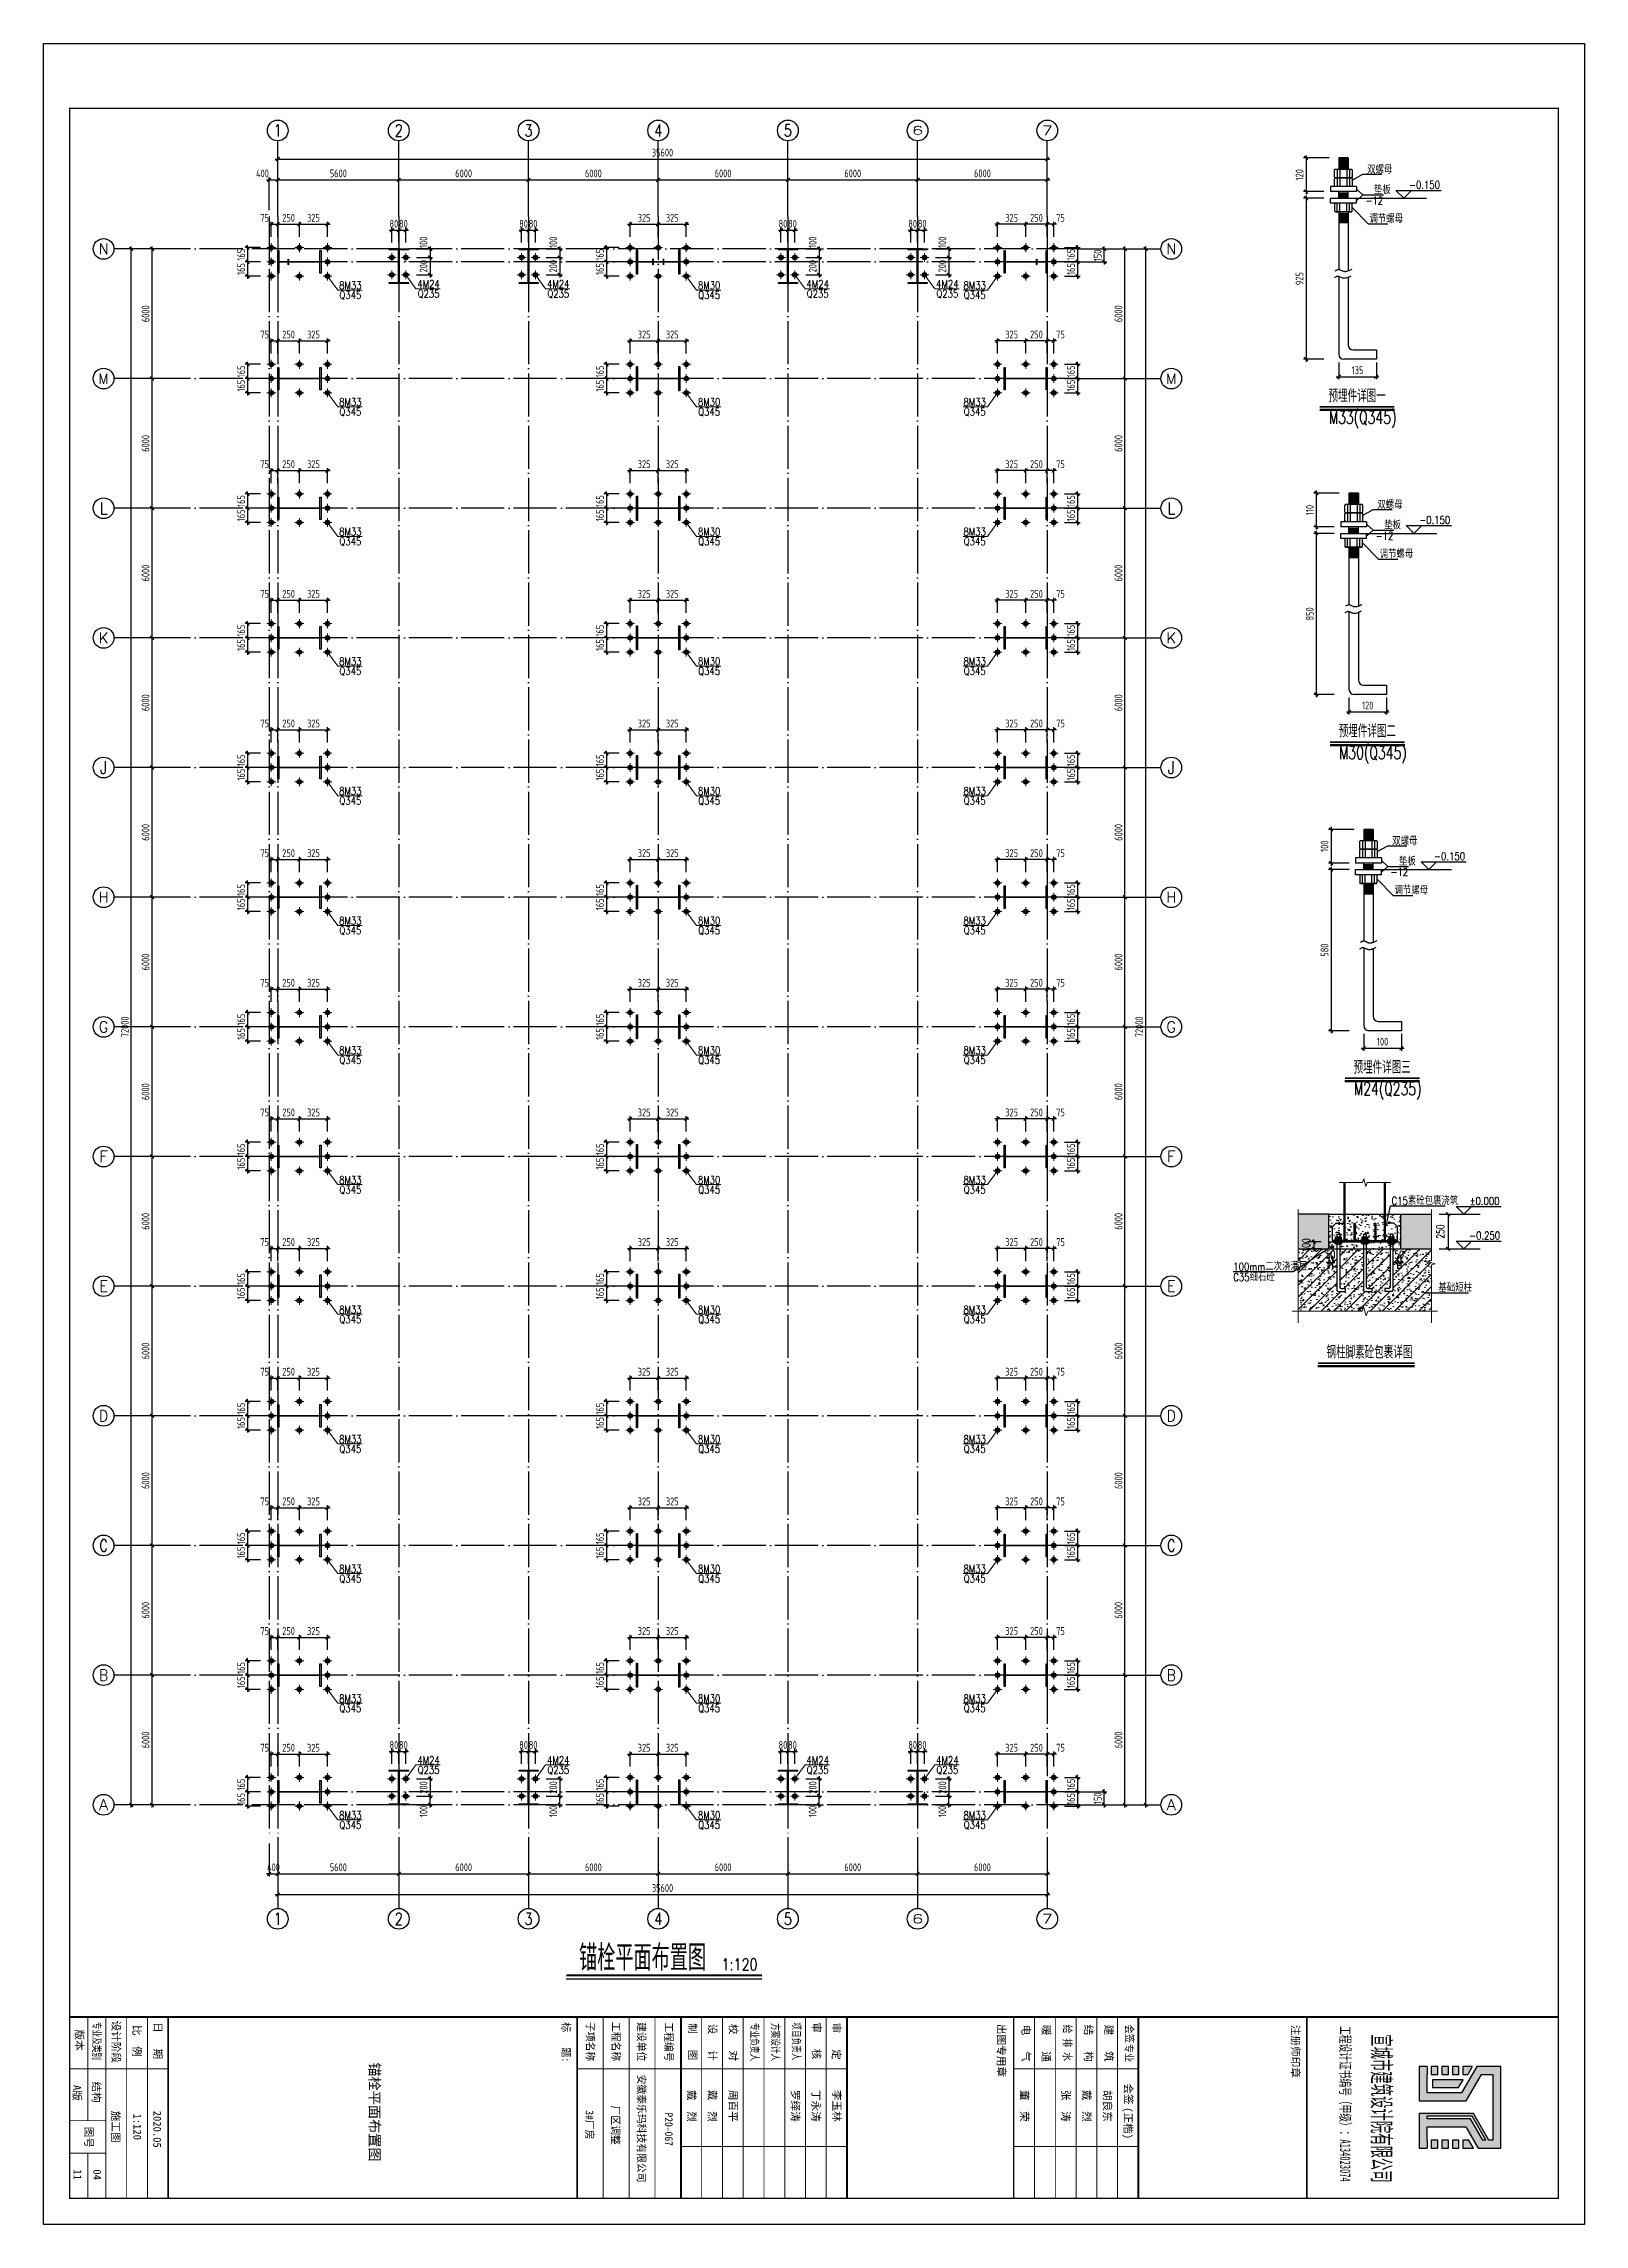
# Model space of a CAD drawing. Extents: x -1389621 to 57380, y -92505 to 283644.
# Drawn here: x -383095 to -311815, y 57648 to 158568 of the extents above; entities that cross this region are included whole.
import ezdxf
from ezdxf.enums import TextEntityAlignment as Align

# ---------------------------------------------------------------- set-up
doc = ezdxf.new("R2010")
doc.units = 0
doc.header["$LTSCALE"] = 100
doc.header["$MEASUREMENT"] = 0
for name, pattern in [('CENTERX2', [101.6, 63.5, -12.7, 12.7, -12.7]), ('DOTE', [2.42, 2, -0.2, 0.02, -0.2]), ('SOLID', [0])]:
    doc.linetypes.add(name, pattern=pattern)
doc.layers.get('0').update_dxf_attribs({"linetype": 'CONTINUOUS'})
doc.layers.get('Defpoints').update_dxf_attribs({"linetype": 'CONTINUOUS'})
for name, color, linetype in [('11000', 4, 'CONTINUOUS'), ('5图框', 7, 'CONTINUOUS'), ('AXIS', 3, 'CONTINUOUS'), ('AXIS_TEXT', 7, 'CONTINUOUS'), ('BORDER', 7, 'CONTINUOUS'), ('BZ_标准图框', 7, 'CONTINUOUS'), ('DIM', 3, 'CONTINUOUS'), ('DIM_SYMB', 3, 'CONTINUOUS'), ('DOTE', 1, 'DOTE'), ('PUB_DIM', 3, 'CONTINUOUS'), ('尺寸', 3, 'CONTINUOUS'), ('柱子', 3, 'CONTINUOUS'), ('梁', 4, 'CONTINUOUS')]:
    doc.layers.add(name, color=color, linetype=linetype)
for name, color, linetype, lineweight in [('HATCH', 254, 'CONTINUOUS', 0), ('PUB_TEXT', 7, 'CONTINUOUS', 15), ('THIN', 7, 'CONTINUOUS', 0), ('图文说明基线', 251, 'CONTINUOUS', 50), ('轴线', 1, 'CENTERX2', 13)]:
    doc.layers.add(name, color=color, linetype=linetype, lineweight=lineweight)
doc.styles.add('-宋体', font='SimSun.ttf')
doc.styles.add('_TCH_AXIS', font='COMPLEX', dxfattribs={"bigfont": 'GBCBIG'})
doc.styles.add('COMPLEX', font='COMPLEX')
doc.styles.add('DIM_FONT', font='SIMPLEX', dxfattribs={"width": 0.7, "bigfont": 'GBCBIG'})
doc.styles.add('ht', font='simhei.ttf', dxfattribs={"width": 0.8})
doc.styles.add('hztxt', font='txt', dxfattribs={"width": 0.7, "height": 10, "bigfont": 'hztxt.shx'})
doc.styles.add('TSSD_Dimension', font='tssdeng.shx', dxfattribs={"width": 0.7, "bigfont": 'hztxt.shx'})
doc.dimstyles.new('DIMN150', dxfattribs={"dimscale": 1.5, "dimtxt": 300, "dimasz": 100, "dimexe": 250, "dimexo": 300, "dimgap": 150, "dimtad": 1, "dimdec": 0, "dimzin": 0, "dimdsep": 46, "dimtxsty": 'DIM_FONT', "dimblk": 'ARCHTICK', "dimcen": 0.09, "dimclrt": 7, "dimazin": 2, "dimtfac": 1, "dimtdec": 0, "dimtix": 1, "dimtmove": 2, "dimatfit": 3, "dimldrblk": 'ARCHTICK', "dimfxl": 0, "dimtolj": 1, "dimtzin": 0, "dimarcsym": 0})
doc.dimstyles.new('TSSD_100_100', dxfattribs={"dimtxt": 300, "dimasz": 100, "dimexe": 100, "dimexo": 250, "dimgap": 100, "dimtad": 1, "dimdec": 0, "dimzin": 0, "dimdsep": 46, "dimtxsty": 'TSSD_Dimension', "dimblk": 'ARCHTICK', "dimblk1": 'ARCHTICK', "dimblk2": 'ARCHTICK', "dimcen": 0, "dimdle": 100, "dimclrt": 7, "dimadec": 0, "dimazin": 0, "dimtfac": 1, "dimtdec": 0, "dimtix": 1, "dimtmove": 2, "dimatfit": 3, "dimfxl": 0, "dimtolj": 1, "dimtzin": 0, "dimarcsym": 0})
pattern_1 = [(16.1423, (553679.5785, 54045.5966), (912241.11289719, 264032.5958670094), [427.26, -1004520.79]), (8.7197, (553340.4385, 54796.927), (209550.03073029, 32130.83213273), [441.45, -229932.28]), (8.2053, (553301.5585, 54956.6966), (745997.942195107, 107569.3758511102), [453.95, -1957225.61]), (45, (553575.6, 54734.8), (9e-14, 1397.0026), [3.05, -1972.6]), (283.2246, (553562.9285, 55135.8866), (60071.21836944, -255650.95237416), [441.47, -286569.79]), (285.6422, (553375, 55071.117), (6984.980491, -25146.0072143), [425.88, -35842.34]), (30.9133, (552908.1385, 54732.6766), (226313.94575528, 135509.09445455), [12.59, -271914.81]), (30.9133, (552802.5685, 53907.4266), (226313.94575528, 135509.09445455), [12.59, -271914.81]), (306.8699, (552906.26, 53849.14), (2794.00017, -4190.99989), [10.8, -6974.2]), (53.1301, (552906.26, 53976.52), (2794.00017, 4190.99989), [10.8, -6974.2]), (53.1301, (552830.65, 54078), (2794.00017, 4190.99989), [10.8, -6974.2]), (45, (552854.1, 54223.2), (9e-14, 1397.0026), [3.05, -1972.6]), (30.9133, (552890.8585, 54173.4966), (226313.94575528, 135509.09445455), [12.59, -271914.81]), (45, (552877.9, 54320.3), (9e-14, 1397.0026), [3.05, -1972.6]), (45, (552817.4, 54408.8), (9e-14, 1397.0026), [3.05, -1972.6]), (45, (552806.6, 54551.3), (9e-14, 1397.0026), [3.05, -1972.6]), (45, (552789.3, 54698.1), (9e-14, 1397.0026), [3.05, -1972.6]), (45, (552869.3, 54637.7), (9e-14, 1397.0026), [3.05, -1972.6]), (30.9133, (552826.0585, 54648.4766), (226313.94575528, 135509.09445455), [12.59, -271914.81]), (30.9133, (553068.2685, 53952.7666), (226313.94575528, 135509.09445455), [12.59, -271914.81]), (306.8699, (553072.6, 53851.3), (2794.00017, -4190.99989), [10.8, -6974.2]), (45, (553111.5, 53942), (9e-14, 1397.0026), [3.05, -1972.6]), (306.8699, (553171.95, 53894.47), (2794.00017, -4190.99989), [10.8, -6974.2]), (306.8699, (553299.4, 53836.18), (2794.00017, -4190.99989), [10.8, -6974.2]), (45, (553338.3, 53926.9), (9e-14, 1397.0026), [3.05, -1972.6]), (30.9133, (553422.5285, 53931.1766), (226313.94575528, 135509.09445455), [12.59, -271914.81]), (306.8699, (553526.2, 53872.88), (2794.00017, -4190.99989), [10.8, -6974.2]), (306.8699, (553653.66, 53814.6), (2794.00017, -4190.99989), [10.8, -6974.2]), (45, (553692.5, 53905.3), (9e-14, 1397.0026), [3.05, -1972.6]), (8.2053, (552929.9585, 54359.5866), (745997.942195107, 107569.3758511102), [453.95, -1957225.61]), (8.7197, (552968.8385, 54199.827), (209550.03073029, 32130.83213273), [441.45, -229932.28]), (285.6422, (553003.41, 54474.017), (6984.980491, -25146.0072143), [425.88, -35842.34]), (283.2246, (553191.3385, 54538.7866), (60071.21836944, -255650.95237416), [441.47, -286569.79]), (45, (552934.1, 54162.7), (9e-14, 1397.0026), [3.05, -1972.6]), (53.1301, (552999.14, 54166.5), (2794.00017, 4190.99989), [10.8, -6974.2]), (45, (553042.3, 54284), (9e-14, 1397.0026), [3.05, -1972.6]), (30.9133, (553167.3585, 54046.1166), (226313.94575528, 135509.09445455), [12.59, -271914.81]), (45, (553204, 54137.7), (9e-14, 1397.0026), [3.05, -1972.6]), (45, (553193.2, 54221.9), (9e-14, 1397.0026), [3.05, -1972.6]), (45, (553260.2, 54203.7), (9e-14, 1397.0026), [3.05, -1972.6]), (45, (552921.1, 54415.3), (9e-14, 1397.0026), [3.05, -1972.6]), (45, (553063.6, 54498.3), (9e-14, 1397.0026), [3.05, -1972.6]), (45, (552951.3, 54721.9), (9e-14, 1397.0026), [3.05, -1972.6]), (30.9133, (553083.3285, 54642.4166), (226313.94575528, 135509.09445455), [12.59, -271914.81]), (45, (553111.4, 54417.9), (9e-14, 1397.0026), [3.05, -1972.6]), (306.8699, (553197.82, 54506.4), (2794.00017, -4190.99989), [10.8, -6974.2]), (45, (553264.8, 54376.9), (9e-14, 1397.0026), [3.05, -1972.6]), (45, (553389.8, 54119.5), (9e-14, 1397.0026), [3.05, -1972.6]), (30.9133, (553426.5685, 54069.8666), (226313.94575528, 135509.09445455), [12.59, -271914.81]), (45, (553469.8, 54059.1), (9e-14, 1397.0026), [3.05, -1972.6]), (45, (553307.7, 54301.8), (9e-14, 1397.0026), [3.05, -1972.6]), (53.1301, (553539.17, 53983), (2794.00017, 4190.99989), [10.8, -6974.2]), (326.3099, (553537, 54207.53), (2793.99636, -1396.9974), [7.79, -5029.17]), (71.4792, (553556.4485, 54261.4966), (1397.00042353, 4191.00309366), [6.83, -294654.22]), (45, (553677.4, 54237.7), (9e-14, 1397.0026), [3.05, -1972.6]), (45, (553396.3, 54504.8), (9e-14, 1397.0026), [3.05, -1972.6]), (45, (553316.3, 54565.2), (9e-14, 1397.0026), [3.05, -1972.6]), (45, (553344.5, 54659.3), (9e-14, 1397.0026), [3.05, -1972.6]), (45, (553340.2, 54715.4), (9e-14, 1397.0026), [3.05, -1972.6]), (30.9133, (553502.1185, 54370.8966), (226313.94575528, 135509.09445455), [12.59, -271914.81]), (270, (553645, 54412.6), (1397, -3e-13), [6.48, -1390.52]), (45, (553595.1, 54544.8), (9e-14, 1397.0026), [3.05, -1972.6]), (30.9133, (553551.8585, 54555.6366), (226313.94575528, 135509.09445455), [12.59, -271914.81]), (45, (553579.9, 54678.7), (9e-14, 1397.0026), [3.05, -1972.6]), (30.9133, (552841.1785, 54926.9866), (226313.94575528, 135509.09445455), [12.59, -271914.81]), (45, (552815.3, 54834.1), (9e-14, 1397.0026), [3.05, -1972.6]), (45, (552888.7, 54860.1), (9e-14, 1397.0026), [3.05, -1972.6]), (45, (552884.4, 54916.2), (9e-14, 1397.0026), [3.05, -1972.6]), (45, (552804.5, 54976.6), (9e-14, 1397.0026), [3.05, -1972.6]), (45, (552830.4, 55112.7), (9e-14, 1397.0026), [3.05, -1972.6]), (45, (552903.8, 55138.6), (9e-14, 1397.0026), [3.05, -1972.6]), (45, (553003.2, 54939.9), (9e-14, 1397.0026), [3.05, -1972.6]), (306.8699, (553089.6, 55028.46), (2794.00017, -4190.99989), [10.8, -6974.2]), (45, (553029.1, 55076), (9e-14, 1397.0026), [3.05, -1972.6]), (45, (553161.1, 54760.2), (9e-14, 1397.0026), [3.05, -1972.6]), (45, (553113.4, 54840.6), (9e-14, 1397.0026), [3.05, -1972.6]), (45, (553187.1, 54896.2), (9e-14, 1397.0026), [3.05, -1972.6]), (306.8699, (553247.56, 54848.75), (2794.00017, -4190.99989), [10.8, -6974.2]), (45, (553182.5, 55034.9), (9e-14, 1397.0026), [3.05, -1972.6]), (30.9133, (553150.0785, 55151.5166), (226313.94575528, 135509.09445455), [12.59, -271914.81]), (45, (553193.3, 55140.7), (9e-14, 1397.0026), [3.05, -1972.6]), (45, (553281.8, 55136.4), (9e-14, 1397.0026), [3.05, -1972.6]), (45, (553340.4, 54855.2), (9e-14, 1397.0026), [3.05, -1972.6]), (45, (553413.9, 54881.1), (9e-14, 1397.0026), [3.05, -1972.6]), (306.8699, (553342.33, 55088.9), (2794.00017, -4190.99989), [10.8, -6974.2]), (45, (553480.6, 54935.6), (9e-14, 1397.0026), [3.05, -1972.6]), (45, (553483, 55015), (9e-14, 1397.0026), [3.05, -1972.6]), (45, (553435.2, 55095.4), (9e-14, 1397.0026), [3.05, -1972.6]), (45, (553564.8, 54819), (9e-14, 1397.0026), [3.05, -1972.6]), (30.9133, (553517.2985, 54885.9666), (226313.94575528, 135509.09445455), [12.59, -271914.81]), (45, (553560.5, 54875.2), (9e-14, 1397.0026), [3.05, -1972.6]), (45, (553679.3, 54898.9), (9e-14, 1397.0026), [3.05, -1972.6]), (30.9133, (553673.0985, 54924.3066), (226313.94575528, 135509.09445455), [12.59, -271914.81]), (306.8699, (553569.4, 55103.5), (2794.00017, -4190.99989), [10.8, -6974.2]), (45, (553636.4, 54974), (9e-14, 1397.0026), [3.05, -1972.6]), (45, (553662.3, 55110), (9e-14, 1397.0026), [3.05, -1972.6]), (45, (553508.9, 55151), (9e-14, 1397.0026), [3.05, -1972.6]), (294.7024, (553783.269, 54149.227), (23748.9742801, -51689.0081858), [337.2, -76548.58]), (107.7447, (554029.52, 53885.837), (-9779.017961, 30733.998926), [335.27, -36334.31]), (14.0362, (553735.74, 53898.8), (1397.00035, 0.00137), [338.43, -5421.55]), (306.8699, (553753.02, 53857.77), (2794.00017, -4190.99989), [10.8, -6974.2]), (45, (553845.9, 53812.4), (9e-14, 1397.0026), [3.05, -1972.6]), (45, (553919.3, 53890.2), (9e-14, 1397.0026), [3.05, -1972.6]), (45, (554010.1, 53929), (9e-14, 1397.0026), [3.05, -1972.6]), (30.9133, (554046.7985, 53879.3566), (226313.94575528, 135509.09445455), [12.59, -271914.81]), (45, (554090, 53868.6), (9e-14, 1397.0026), [3.05, -1972.6]), (30.9133, (553813.5085, 53980.8266), (226313.94575528, 135509.09445455), [12.59, -271914.81]), (53.1301, (553802.7, 54090.94), (2794.00017, 4190.99989), [10.8, -6974.2]), (45, (553869.7, 54075.8), (9e-14, 1397.0026), [3.05, -1972.6]), (45, (553750.9, 54263.7), (9e-14, 1397.0026), [3.05, -1972.6]), (30.9133, (553830.7885, 54302.5166), (226313.94575528, 135509.09445455), [12.59, -271914.81]), (306.8699, (553943.1, 54058.56), (2794.00017, -4190.99989), [10.8, -6974.2]), (45, (554036, 54065), (9e-14, 1397.0026), [3.05, -1972.6]), (45, (553966.9, 54179.5), (9e-14, 1397.0026), [3.05, -1972.6]), (30.9133, (554057.5985, 54280.9266), (226313.94575528, 135509.09445455), [12.59, -271914.81]), (14.0362, (553733.58, 54468.77), (1397.00035, 0.00137), [8.91, -5751.07]), (45, (553811.3, 54529.2), (9e-14, 1397.0026), [3.05, -1972.6]), (45, (553740.1, 54598.3), (9e-14, 1397.0026), [3.05, -1972.6]), (45, (553766, 54734.3), (9e-14, 1397.0026), [3.05, -1972.6]), (30.9133, (553867.2385, 54667.9066), (226313.94575528, 135509.09445455), [12.59, -271914.81]), (45, (553958.2, 54365.1), (9e-14, 1397.0026), [3.05, -1972.6]), (45, (554020.9, 54520.6), (9e-14, 1397.0026), [3.05, -1972.6]), (45, (553914.8, 54601), (9e-14, 1397.0026), [3.05, -1972.6]), (45, (553910.4, 54657.1), (9e-14, 1397.0026), [3.05, -1972.6]), (45, (554046.8, 54656.6), (9e-14, 1397.0026), [3.05, -1972.6]), (45, (554109.4, 54090.9), (9e-14, 1397.0026), [3.05, -1972.6]), (45, (554100.8, 54270.1), (9e-14, 1397.0026), [3.05, -1972.6]), (45, (554092.2, 54451.5), (9e-14, 1397.0026), [3.05, -1972.6]), (45, (554120.2, 54682.5), (9e-14, 1397.0026), [3.05, -1972.6]), (45, (553716.3, 54913.5), (9e-14, 1397.0026), [3.05, -1972.6]), (45, (553839.4, 54760.2), (9e-14, 1397.0026), [3.05, -1972.6]), (45, (553835.1, 54937.3), (9e-14, 1397.0026), [3.05, -1972.6]), (45, (553861, 55073.3), (9e-14, 1397.0026), [3.05, -1972.6]), (45, (553988.5, 54896.2), (9e-14, 1397.0026), [3.05, -1972.6]), (45, (553897.7, 54857.4), (9e-14, 1397.0026), [3.05, -1972.6]), (30.9133, (554025.1985, 54846.5866), (226313.94575528, 135509.09445455), [12.59, -271914.81]), (45, (554068.4, 54835.8), (9e-14, 1397.0026), [3.05, -1972.6]), (306.8699, (553921.5, 55025.8), (2794.00017, -4190.99989), [10.8, -6974.2]), (45, (553735.7, 55135.9), (9e-14, 1397.0026), [3.05, -1972.6]), (30.9133, (553981.9985, 55148.8466), (226313.94575528, 135509.09445455), [12.59, -271914.81]), (45, (554025.2, 55138), (9e-14, 1397.0026), [3.05, -1972.6]), (45, (554087.8, 55058.2), (9e-14, 1397.0026), [3.05, -1972.6])]
pattern_2 = [(50, (552759, 53799.45), (717.2602, -62.75213), [75, -825]), (355, (552759, 53799.45), (-138.7513, 752.1921), [60, -660]), (100.4514, (552818.8, 53794.2), (578.5094, 689.4395), [63.7402, -701.1421]), (46.1842, (552759, 53999.45), (1067.241, -165.519), [112.5, -1237.5]), (96.6356, (552847.9, 53985.7), (934.6627, 974.1179), [95.6103, -1051.713]), (351.1842, (552759, 53999.4), (934.662, 974.1186), [90, -990]), (21, (552859, 53949.45), (596.90705, -402.6189), [75, -825]), (326, (552859, 53949.45), (243.3153, 725.15), [60, -660]), (71.4514, (552908.75, 53915.9), (840.2226, 322.5305), [63.7402, -701.1421]), (37.5, (552759, 53799.45), (12.15986, 332.89385), [0, -652, 0, -670, 0, -662.5]), (7.5, (552759, 53799.45), (263.06954, 394.41171), [0, -382, 0, -637, 0, -252.5]), (327.5, (552536, 53799.45), (533.82244, -22.55487), [0, -250, 0, -780, 0, -1035]), (317.5, (552436, 53799.45), (583.18617, 100.105), [0, -325, 0, -518, 0, -735])]

msp = doc.modelspace()

# ---------------------------------------------------------------- texts
at = {"style": 'hztxt', "width": 0.8}
msp.add_text('1:120', height=540, dxfattribs=at).set_placement((-351731.331, 69407.577))
at = {"layer": '5图框', "style": 'hztxt', "width": 0.7}
for s, height, p in [('预埋件详图一', 599.76, (-323651.897, 141969.608)), ('M33(Q345)', 599.76, (-323639.621, 140974.856)), ('预埋件详图二', 599.76, (-323177.277, 126456.176)), ('M30(Q345)', 599.76, (-323165, 125461.424)), ('预埋件详图三', 599.76, (-322492.144, 110897.242)), ('M24(Q235)', 599.76, (-322479.868, 109902.49)), ('锚栓平面布置图', 1200, (-358326.144, 69385.794))]:
    msp.add_text(s, height=height, dxfattribs=at).set_placement(p)
at = {"layer": 'BZ_标准图框', "style": 'ht'}
for s, height, p in [('1:120', 359.9856, (-378941.638, 62778.112)), ('04', 360, (-380795.611, 60195.837))]:
    msp.add_text(s, height=height, rotation=270, dxfattribs=at).set_placement(p)
at = {"layer": 'PUB_DIM', "color": 2, "linetype": 'Continuous', "style": 'hztxt', "width": 0.8}
for s, p in [('双螺母', (-321865.381, 152549.643)), ('-12', (-321941.866, 151124.38)), ('垫板', (-321549.472, 151606.823)), ('调节螺母', (-321760.25, 150274.319)), ('双螺母', (-321390.761, 137036.211)), ('垫板', (-321074.851, 136093.391)), ('-12', (-321467.246, 135610.948)), ('调节螺母', (-321285.629, 134760.887)), ('双螺母', (-320705.628, 121477.277)), ('-12', (-320782.113, 120052.014)), ('垫板', (-320389.719, 120534.457)), ('调节螺母', (-320600.496, 119201.953))]:
    msp.add_text(s, height=359.856, dxfattribs=at).set_placement(p)
for p in [(-319210.234, 152034.306), (-318735.613, 136520.874), (-318050.481, 120961.94)]:
    msp.add_text('-0.150', height=359.856, dxfattribs=at).set_placement(p, align=Align.MIDDLE)
at = {"layer": 'PUB_DIM', "color": 7, "linetype": 'Continuous', "style": 'hztxt', "width": 0.8}
for s, p in [('8M33', (-368904.221, 147383.608)), ('4M24', (-365284.221, 147443.608)), ('4M24', (-359284.221, 147443.608)), ('8M30', (-352304.221, 147383.608)), ('4M24', (-347284.221, 147443.608)), ('4M24', (-341284.221, 147443.608)), ('8M33', (-340021.046, 147383.608)), ('Q345', (-368904.221, 146917.997)), ('Q235', (-365284.221, 146977.997)), ('Q235', (-359284.221, 146977.997)), ('Q345', (-352304.221, 146917.997)), ('Q235', (-347284.221, 146977.997)), ('Q235', (-341284.221, 146977.997)), ('Q345', (-340021.046, 146917.997)), ('8M33', (-368904.221, 141983.608)), ('Q345', (-368904.221, 141517.997)), ('8M30', (-352304.221, 141983.608)), ('Q345', (-352304.221, 141517.997)), ('8M33', (-340021.046, 141983.608)), ('Q345', (-340021.046, 141517.997)), ('8M33', (-368904.221, 135983.608)), ('Q345', (-368904.221, 135517.997)), ('8M30', (-352304.221, 135983.608)), ('Q345', (-352304.221, 135517.997)), ('8M33', (-340021.046, 135983.608)), ('Q345', (-340021.046, 135517.997)), ('8M33', (-368904.221, 129983.608)), ('Q345', (-368904.221, 129517.997)), ('8M30', (-352304.221, 129983.608)), ('Q345', (-352304.221, 129517.997)), ('8M33', (-340021.046, 129983.608)), ('Q345', (-340021.046, 129517.997)), ('8M33', (-368904.221, 123983.608)), ('8M30', (-352304.221, 123983.608)), ('8M33', (-340021.046, 123983.608)), ('Q345', (-368904.221, 123517.997)), ('Q345', (-352304.221, 123517.997)), ('Q345', (-340021.046, 123517.997)), ('8M33', (-368904.221, 117983.608)), ('8M30', (-352304.221, 117983.608)), ('8M33', (-340021.046, 117983.608)), ('Q345', (-368904.221, 117517.997)), ('Q345', (-352304.221, 117517.997)), ('Q345', (-340021.046, 117517.997)), ('8M33', (-368904.221, 111983.608)), ('8M30', (-352304.221, 111983.608)), ('8M33', (-340021.046, 111983.608)), ('Q345', (-368904.221, 111517.997)), ('Q345', (-352304.221, 111517.997)), ('Q345', (-340021.046, 111517.997)), ('8M33', (-368904.221, 105983.608)), ('8M30', (-352304.221, 105983.608)), ('8M33', (-340021.046, 105983.608)), ('Q345', (-368904.221, 105517.997)), ('Q345', (-352304.221, 105517.997)), ('Q345', (-340021.046, 105517.997)), ('8M33', (-368904.221, 99983.608)), ('8M30', (-352304.221, 99983.608)), ('8M33', (-340021.046, 99983.608)), ('Q345', (-368904.221, 99517.997)), ('Q345', (-352304.221, 99517.997)), ('Q345', (-340021.046, 99517.997)), ('8M33', (-368904.221, 93983.608)), ('8M30', (-352304.221, 93983.608)), ('8M33', (-340021.046, 93983.608)), ('Q345', (-368904.221, 93517.997)), ('Q345', (-352304.221, 93517.997)), ('Q345', (-340021.046, 93517.997)), ('8M33', (-368904.221, 87983.608)), ('8M30', (-352304.221, 87983.608)), ('8M33', (-340021.046, 87983.608)), ('Q345', (-368904.221, 87517.997)), ('Q345', (-352304.221, 87517.997)), ('Q345', (-340021.046, 87517.997)), ('8M33', (-368904.221, 81983.608)), ('8M30', (-352304.221, 81983.608)), ('8M33', (-340021.046, 81983.608)), ('Q345', (-368904.221, 81517.997)), ('Q345', (-352304.221, 81517.997)), ('Q345', (-340021.046, 81517.997)), ('4M24', (-365284.221, 79129.421)), ('Q235', (-365284.221, 78663.81)), ('4M24', (-359284.221, 79129.421)), ('Q235', (-359284.221, 78663.81)), ('4M24', (-347284.221, 79129.421)), ('Q235', (-347284.221, 78663.81)), ('4M24', (-341284.221, 79129.421)), ('Q235', (-341284.221, 78663.81)), ('8M33', (-368904.221, 76583.608)), ('8M30', (-352304.221, 76583.608)), ('8M33', (-340021.046, 76583.608)), ('Q345', (-368904.221, 76117.997)), ('Q345', (-352304.221, 76117.997)), ('Q345', (-340021.046, 76117.997))]:
    msp.add_text(s, height=360, dxfattribs=at).set_placement(p, align=Align.MIDDLE)
at = {"layer": 'PUB_TEXT', "linetype": 'SOLID', "style": '-宋体'}
msp.add_text('锚栓平面布置图', height=480, rotation=270, dxfattribs=at).set_placement((-368020.42, 65142.154))

# ---------------------------------------------------------------- blocks, each defined once
blk = doc.blocks.new('_ArchTick')
at = {"color": 0, "linetype": 'ByBlock'}
blk.add_lwpolyline([(-0.71, -0.71, 0.5, 0.5, 0), (0.71, 0.71, 0.5, 0.5, 0)], format="xyseb", dxfattribs=at)
blk = doc.blocks.new('*D438')
at = {"layer": 'Defpoints', "color": 0, "ltscale": 100}
for p in [(-378079, 83067), (-376585, 83067), (-376585, 77067)]:
    blk.add_point(p, dxfattribs=at)
at = {"layer": 'DIM', "color": 0, "lineweight": -2, "ltscale": 100}
for p, q in [((-376885, 83067), (-378199, 83067)), ((-378079, 76947), (-378079, 83187)), ((-376885, 77067), (-378199, 77067))]:
    blk.add_line(p, q, dxfattribs=at)
at = {"layer": 'DIM', "color": 0, "lineweight": -2, "ltscale": 100, "xscale": 120, "yscale": 120, "zscale": 120}
for p, rotation in [((-378079, 83067), 90), ((-378079, 77067), 270)]:
    blk.add_blockref('_ArchTick', p, dxfattribs=dict(at, rotation=rotation))
at = {"layer": 'DIM', "color": 7, "ltscale": 100, "insert": (-378379, 80067), "char_height": 360, "attachment_point": 5, "rotation": 90, "style": 'TSSD_Dimension'}
blk.add_mtext('\\A1;6000', dxfattribs=at)
blk = doc.blocks.new('*D439')
at = {"layer": 'Defpoints', "color": 0, "ltscale": 100}
for p in [(-378079, 89067), (-376585, 89067), (-376585, 83067)]:
    blk.add_point(p, dxfattribs=at)
at = {"layer": 'DIM', "color": 0, "lineweight": -2, "ltscale": 100}
for p, q in [((-376885, 89067), (-378199, 89067)), ((-378079, 82947), (-378079, 89187)), ((-376885, 83067), (-378199, 83067))]:
    blk.add_line(p, q, dxfattribs=at)
at = {"layer": 'DIM', "color": 0, "lineweight": -2, "ltscale": 100, "xscale": 120, "yscale": 120, "zscale": 120}
for p, rotation in [((-378079, 89067), 90), ((-378079, 83067), 270)]:
    blk.add_blockref('_ArchTick', p, dxfattribs=dict(at, rotation=rotation))
at = {"layer": 'DIM', "color": 7, "ltscale": 100, "insert": (-378379, 86067), "char_height": 360, "attachment_point": 5, "rotation": 90, "style": 'TSSD_Dimension'}
blk.add_mtext('\\A1;6000', dxfattribs=at)
blk = doc.blocks.new('*D440')
at = {"layer": 'Defpoints', "color": 0, "ltscale": 100}
for p in [(-378079, 95067), (-376585, 95067), (-376585, 89067)]:
    blk.add_point(p, dxfattribs=at)
at = {"layer": 'DIM', "color": 0, "lineweight": -2, "ltscale": 100}
for p, q in [((-376885, 95067), (-378199, 95067)), ((-378079, 88947), (-378079, 95187)), ((-376885, 89067), (-378199, 89067))]:
    blk.add_line(p, q, dxfattribs=at)
at = {"layer": 'DIM', "color": 0, "lineweight": -2, "ltscale": 100, "xscale": 120, "yscale": 120, "zscale": 120}
for p, rotation in [((-378079, 95067), 90), ((-378079, 89067), 270)]:
    blk.add_blockref('_ArchTick', p, dxfattribs=dict(at, rotation=rotation))
at = {"layer": 'DIM', "color": 7, "ltscale": 100, "insert": (-378379, 92067), "char_height": 360, "attachment_point": 5, "rotation": 90, "style": 'TSSD_Dimension'}
blk.add_mtext('\\A1;6000', dxfattribs=at)
blk = doc.blocks.new('*D441')
at = {"layer": 'Defpoints', "color": 0, "ltscale": 100}
for p in [(-378079, 101067), (-376585, 101067), (-376585, 95067)]:
    blk.add_point(p, dxfattribs=at)
at = {"layer": 'DIM', "color": 0, "lineweight": -2, "ltscale": 100}
for p, q in [((-376885, 101067), (-378199, 101067)), ((-378079, 94947), (-378079, 101187)), ((-376885, 95067), (-378199, 95067))]:
    blk.add_line(p, q, dxfattribs=at)
at = {"layer": 'DIM', "color": 0, "lineweight": -2, "ltscale": 100, "xscale": 120, "yscale": 120, "zscale": 120}
for p, rotation in [((-378079, 101067), 90), ((-378079, 95067), 270)]:
    blk.add_blockref('_ArchTick', p, dxfattribs=dict(at, rotation=rotation))
at = {"layer": 'DIM', "color": 7, "ltscale": 100, "insert": (-378379, 98067), "char_height": 360, "attachment_point": 5, "rotation": 90, "style": 'TSSD_Dimension'}
blk.add_mtext('\\A1;6000', dxfattribs=at)
blk = doc.blocks.new('*D442')
at = {"layer": 'Defpoints', "color": 0, "ltscale": 100}
for p in [(-378079, 107067), (-376585, 107067), (-376585, 101067)]:
    blk.add_point(p, dxfattribs=at)
at = {"layer": 'DIM', "color": 0, "lineweight": -2, "ltscale": 100}
for p, q in [((-376885, 107067), (-378199, 107067)), ((-378079, 100947), (-378079, 107187)), ((-376885, 101067), (-378199, 101067))]:
    blk.add_line(p, q, dxfattribs=at)
at = {"layer": 'DIM', "color": 0, "lineweight": -2, "ltscale": 100, "xscale": 120, "yscale": 120, "zscale": 120}
for p, rotation in [((-378079, 107067), 90), ((-378079, 101067), 270)]:
    blk.add_blockref('_ArchTick', p, dxfattribs=dict(at, rotation=rotation))
at = {"layer": 'DIM', "color": 7, "ltscale": 100, "insert": (-378379, 104067), "char_height": 360, "attachment_point": 5, "rotation": 90, "style": 'TSSD_Dimension'}
blk.add_mtext('\\A1;6000', dxfattribs=at)
blk = doc.blocks.new('*D443')
at = {"layer": 'Defpoints', "color": 0, "ltscale": 100}
for p in [(-378079, 113067), (-376585, 113067), (-376585, 107067)]:
    blk.add_point(p, dxfattribs=at)
at = {"layer": 'DIM', "color": 0, "lineweight": -2, "ltscale": 100}
for p, q in [((-376885, 113067), (-378199, 113067)), ((-378079, 106947), (-378079, 113187)), ((-376885, 107067), (-378199, 107067))]:
    blk.add_line(p, q, dxfattribs=at)
at = {"layer": 'DIM', "color": 0, "lineweight": -2, "ltscale": 100, "xscale": 120, "yscale": 120, "zscale": 120}
for p, rotation in [((-378079, 113067), 90), ((-378079, 107067), 270)]:
    blk.add_blockref('_ArchTick', p, dxfattribs=dict(at, rotation=rotation))
at = {"layer": 'DIM', "color": 7, "ltscale": 100, "insert": (-378379, 110067), "char_height": 360, "attachment_point": 5, "rotation": 90, "style": 'TSSD_Dimension'}
blk.add_mtext('\\A1;6000', dxfattribs=at)
blk = doc.blocks.new('*D444')
at = {"layer": 'Defpoints', "color": 0, "ltscale": 100}
for p in [(-378079, 119067), (-376585, 119067), (-376585, 113067)]:
    blk.add_point(p, dxfattribs=at)
at = {"layer": 'DIM', "color": 0, "lineweight": -2, "ltscale": 100}
for p, q in [((-378079, 112947), (-378079, 119187)), ((-376885, 119067), (-378199, 119067)), ((-376885, 113067), (-378199, 113067))]:
    blk.add_line(p, q, dxfattribs=at)
at = {"layer": 'DIM', "color": 0, "lineweight": -2, "ltscale": 100, "xscale": 120, "yscale": 120, "zscale": 120}
for p, rotation in [((-378079, 119067), 90), ((-378079, 113067), 270)]:
    blk.add_blockref('_ArchTick', p, dxfattribs=dict(at, rotation=rotation))
at = {"layer": 'DIM', "color": 7, "ltscale": 100, "insert": (-378379, 116067), "char_height": 360, "attachment_point": 5, "rotation": 90, "style": 'TSSD_Dimension'}
blk.add_mtext('\\A1;6000', dxfattribs=at)
blk = doc.blocks.new('*D445')
at = {"layer": 'Defpoints', "color": 0, "ltscale": 100}
for p in [(-378079, 125067), (-376585, 125067), (-376585, 119067)]:
    blk.add_point(p, dxfattribs=at)
at = {"layer": 'DIM', "color": 0, "lineweight": -2, "ltscale": 100}
for p, q in [((-378079, 118947), (-378079, 125187)), ((-376885, 125067), (-378199, 125067)), ((-376885, 119067), (-378199, 119067))]:
    blk.add_line(p, q, dxfattribs=at)
at = {"layer": 'DIM', "color": 0, "lineweight": -2, "ltscale": 100, "xscale": 120, "yscale": 120, "zscale": 120}
for p, rotation in [((-378079, 125067), 90), ((-378079, 119067), 270)]:
    blk.add_blockref('_ArchTick', p, dxfattribs=dict(at, rotation=rotation))
at = {"layer": 'DIM', "color": 7, "ltscale": 100, "insert": (-378379, 122067), "char_height": 360, "attachment_point": 5, "rotation": 90, "style": 'TSSD_Dimension'}
blk.add_mtext('\\A1;6000', dxfattribs=at)
blk = doc.blocks.new('*D446')
at = {"layer": 'Defpoints', "color": 0, "ltscale": 100}
for p in [(-378079, 131067), (-376585, 131067), (-376585, 125067)]:
    blk.add_point(p, dxfattribs=at)
at = {"layer": 'DIM', "color": 0, "lineweight": -2, "ltscale": 100}
for p, q in [((-376885, 131067), (-378199, 131067)), ((-378079, 124947), (-378079, 131187)), ((-376885, 125067), (-378199, 125067))]:
    blk.add_line(p, q, dxfattribs=at)
at = {"layer": 'DIM', "color": 0, "lineweight": -2, "ltscale": 100, "xscale": 120, "yscale": 120, "zscale": 120}
for p, rotation in [((-378079, 131067), 90), ((-378079, 125067), 270)]:
    blk.add_blockref('_ArchTick', p, dxfattribs=dict(at, rotation=rotation))
at = {"layer": 'DIM', "color": 7, "ltscale": 100, "insert": (-378379, 128067), "char_height": 360, "attachment_point": 5, "rotation": 90, "style": 'TSSD_Dimension'}
blk.add_mtext('\\A1;6000', dxfattribs=at)
blk = doc.blocks.new('*D447')
at = {"layer": 'Defpoints', "color": 0, "ltscale": 100}
for p in [(-378079, 137067), (-376585, 137067), (-376585, 131067)]:
    blk.add_point(p, dxfattribs=at)
at = {"layer": 'DIM', "color": 0, "lineweight": -2, "ltscale": 100}
for p, q in [((-376885, 137067), (-378199, 137067)), ((-378079, 130947), (-378079, 137187)), ((-376885, 131067), (-378199, 131067))]:
    blk.add_line(p, q, dxfattribs=at)
at = {"layer": 'DIM', "color": 0, "lineweight": -2, "ltscale": 100, "xscale": 120, "yscale": 120, "zscale": 120}
for p, rotation in [((-378079, 137067), 90), ((-378079, 131067), 270)]:
    blk.add_blockref('_ArchTick', p, dxfattribs=dict(at, rotation=rotation))
at = {"layer": 'DIM', "color": 7, "ltscale": 100, "insert": (-378379, 134067), "char_height": 360, "attachment_point": 5, "rotation": 90, "style": 'TSSD_Dimension'}
blk.add_mtext('\\A1;6000', dxfattribs=at)
blk = doc.blocks.new('*D448')
at = {"layer": 'Defpoints', "color": 0, "ltscale": 100}
for p in [(-378079, 143067), (-376585, 143067), (-376585, 137067)]:
    blk.add_point(p, dxfattribs=at)
at = {"layer": 'DIM', "color": 0, "lineweight": -2, "ltscale": 100}
for p, q in [((-376885, 143067), (-378199, 143067)), ((-378079, 136947), (-378079, 143187)), ((-376885, 137067), (-378199, 137067))]:
    blk.add_line(p, q, dxfattribs=at)
at = {"layer": 'DIM', "color": 0, "lineweight": -2, "ltscale": 100, "xscale": 120, "yscale": 120, "zscale": 120}
for p, rotation in [((-378079, 143067), 90), ((-378079, 137067), 270)]:
    blk.add_blockref('_ArchTick', p, dxfattribs=dict(at, rotation=rotation))
at = {"layer": 'DIM', "color": 7, "ltscale": 100, "insert": (-378379, 140067), "char_height": 360, "attachment_point": 5, "rotation": 90, "style": 'TSSD_Dimension'}
blk.add_mtext('\\A1;6000', dxfattribs=at)
blk = doc.blocks.new('*D449')
at = {"layer": 'Defpoints', "color": 0, "ltscale": 100}
for p in [(-378079, 149067), (-376585, 149067), (-376585, 143067)]:
    blk.add_point(p, dxfattribs=at)
at = {"layer": 'DIM', "color": 0, "lineweight": -2, "ltscale": 100}
for p, q in [((-376885, 149067), (-378199, 149067)), ((-378079, 142947), (-378079, 149187)), ((-376885, 143067), (-378199, 143067))]:
    blk.add_line(p, q, dxfattribs=at)
at = {"layer": 'DIM', "color": 0, "lineweight": -2, "ltscale": 100, "xscale": 120, "yscale": 120, "zscale": 120}
for p, rotation in [((-378079, 149067), 90), ((-378079, 143067), 270)]:
    blk.add_blockref('_ArchTick', p, dxfattribs=dict(at, rotation=rotation))
at = {"layer": 'DIM', "color": 7, "ltscale": 100, "insert": (-378379, 146067), "char_height": 360, "attachment_point": 5, "rotation": 90, "style": 'TSSD_Dimension'}
blk.add_mtext('\\A1;6000', dxfattribs=at)
blk = doc.blocks.new('*D450')
at = {"layer": 'Defpoints', "color": 0, "ltscale": 100}
for p in [(-379039, 149067), (-376345, 149067), (-376345, 77067)]:
    blk.add_point(p, dxfattribs=at)
at = {"layer": 'DIM', "color": 0, "lineweight": -2, "ltscale": 100}
for p, q in [((-376645, 149067), (-379159, 149067)), ((-379039, 76947), (-379039, 149187)), ((-376645, 77067), (-379159, 77067))]:
    blk.add_line(p, q, dxfattribs=at)
at = {"layer": 'DIM', "color": 0, "lineweight": -2, "ltscale": 100, "xscale": 120, "yscale": 120, "zscale": 120}
for p, rotation in [((-379039, 149067), 90), ((-379039, 77067), 270)]:
    blk.add_blockref('_ArchTick', p, dxfattribs=dict(at, rotation=rotation))
at = {"layer": 'DIM', "color": 7, "ltscale": 100, "insert": (-379339, 113067), "char_height": 360, "attachment_point": 5, "rotation": 90, "style": 'TSSD_Dimension'}
blk.add_mtext('\\A1;72000', dxfattribs=at)
blk = doc.blocks.new('*D451')
at = {"layer": 'Defpoints', "color": 0, "ltscale": 100}
for p in [(-335163, 83067), (-333070, 83067), (-335163, 77067)]:
    blk.add_point(p, dxfattribs=at)
at = {"layer": 'DIM', "color": 0, "lineweight": -2, "ltscale": 100}
for p, q in [((-334863, 83067), (-332950, 83067)), ((-333070, 76947), (-333070, 83187)), ((-334863, 77067), (-332950, 77067))]:
    blk.add_line(p, q, dxfattribs=at)
at = {"layer": 'DIM', "color": 0, "lineweight": -2, "ltscale": 100, "xscale": 120, "yscale": 120, "zscale": 120}
for p, rotation in [((-333070, 83067), 90), ((-333070, 77067), 270)]:
    blk.add_blockref('_ArchTick', p, dxfattribs=dict(at, rotation=rotation))
at = {"layer": 'DIM', "color": 7, "ltscale": 100, "insert": (-333370, 80067), "char_height": 360, "attachment_point": 5, "rotation": 90, "style": 'TSSD_Dimension'}
blk.add_mtext('\\A1;6000', dxfattribs=at)
blk = doc.blocks.new('*D452')
at = {"layer": 'Defpoints', "color": 0, "ltscale": 100}
for p in [(-335163, 89067), (-333070, 89067), (-335163, 83067)]:
    blk.add_point(p, dxfattribs=at)
at = {"layer": 'DIM', "color": 0, "lineweight": -2, "ltscale": 100}
for p, q in [((-334863, 89067), (-332950, 89067)), ((-333070, 82947), (-333070, 89187)), ((-334863, 83067), (-332950, 83067))]:
    blk.add_line(p, q, dxfattribs=at)
at = {"layer": 'DIM', "color": 0, "lineweight": -2, "ltscale": 100, "xscale": 120, "yscale": 120, "zscale": 120}
for p, rotation in [((-333070, 89067), 90), ((-333070, 83067), 270)]:
    blk.add_blockref('_ArchTick', p, dxfattribs=dict(at, rotation=rotation))
at = {"layer": 'DIM', "color": 7, "ltscale": 100, "insert": (-333370, 86067), "char_height": 360, "attachment_point": 5, "rotation": 90, "style": 'TSSD_Dimension'}
blk.add_mtext('\\A1;6000', dxfattribs=at)
blk = doc.blocks.new('*D453')
at = {"layer": 'Defpoints', "color": 0, "ltscale": 100}
for p in [(-335163, 95067), (-333070, 95067), (-335163, 89067)]:
    blk.add_point(p, dxfattribs=at)
at = {"layer": 'DIM', "color": 0, "lineweight": -2, "ltscale": 100}
for p, q in [((-334863, 95067), (-332950, 95067)), ((-333070, 88947), (-333070, 95187)), ((-334863, 89067), (-332950, 89067))]:
    blk.add_line(p, q, dxfattribs=at)
at = {"layer": 'DIM', "color": 0, "lineweight": -2, "ltscale": 100, "xscale": 120, "yscale": 120, "zscale": 120}
for p, rotation in [((-333070, 95067), 90), ((-333070, 89067), 270)]:
    blk.add_blockref('_ArchTick', p, dxfattribs=dict(at, rotation=rotation))
at = {"layer": 'DIM', "color": 7, "ltscale": 100, "insert": (-333370, 92067), "char_height": 360, "attachment_point": 5, "rotation": 90, "style": 'TSSD_Dimension'}
blk.add_mtext('\\A1;6000', dxfattribs=at)
blk = doc.blocks.new('*D454')
at = {"layer": 'Defpoints', "color": 0, "ltscale": 100}
for p in [(-335163, 101067), (-333070, 101067), (-335163, 95067)]:
    blk.add_point(p, dxfattribs=at)
at = {"layer": 'DIM', "color": 0, "lineweight": -2, "ltscale": 100}
for p, q in [((-334863, 101067), (-332950, 101067)), ((-333070, 94947), (-333070, 101187)), ((-334863, 95067), (-332950, 95067))]:
    blk.add_line(p, q, dxfattribs=at)
at = {"layer": 'DIM', "color": 0, "lineweight": -2, "ltscale": 100, "xscale": 120, "yscale": 120, "zscale": 120}
for p, rotation in [((-333070, 101067), 90), ((-333070, 95067), 270)]:
    blk.add_blockref('_ArchTick', p, dxfattribs=dict(at, rotation=rotation))
at = {"layer": 'DIM', "color": 7, "ltscale": 100, "insert": (-333370, 98067), "char_height": 360, "attachment_point": 5, "rotation": 90, "style": 'TSSD_Dimension'}
blk.add_mtext('\\A1;6000', dxfattribs=at)
blk = doc.blocks.new('*D455')
at = {"layer": 'Defpoints', "color": 0, "ltscale": 100}
for p in [(-335163, 107067), (-333070, 107067), (-335163, 101067)]:
    blk.add_point(p, dxfattribs=at)
at = {"layer": 'DIM', "color": 0, "lineweight": -2, "ltscale": 100}
for p, q in [((-334863, 107067), (-332950, 107067)), ((-333070, 100947), (-333070, 107187)), ((-334863, 101067), (-332950, 101067))]:
    blk.add_line(p, q, dxfattribs=at)
at = {"layer": 'DIM', "color": 0, "lineweight": -2, "ltscale": 100, "xscale": 120, "yscale": 120, "zscale": 120}
for p, rotation in [((-333070, 107067), 90), ((-333070, 101067), 270)]:
    blk.add_blockref('_ArchTick', p, dxfattribs=dict(at, rotation=rotation))
at = {"layer": 'DIM', "color": 7, "ltscale": 100, "insert": (-333370, 104067), "char_height": 360, "attachment_point": 5, "rotation": 90, "style": 'TSSD_Dimension'}
blk.add_mtext('\\A1;6000', dxfattribs=at)
blk = doc.blocks.new('*D456')
at = {"layer": 'Defpoints', "color": 0, "ltscale": 100}
for p in [(-335163, 113067), (-333070, 113067), (-335163, 107067)]:
    blk.add_point(p, dxfattribs=at)
at = {"layer": 'DIM', "color": 0, "lineweight": -2, "ltscale": 100}
for p, q in [((-334863, 113067), (-332950, 113067)), ((-333070, 106947), (-333070, 113187)), ((-334863, 107067), (-332950, 107067))]:
    blk.add_line(p, q, dxfattribs=at)
at = {"layer": 'DIM', "color": 0, "lineweight": -2, "ltscale": 100, "xscale": 120, "yscale": 120, "zscale": 120}
for p, rotation in [((-333070, 113067), 90), ((-333070, 107067), 270)]:
    blk.add_blockref('_ArchTick', p, dxfattribs=dict(at, rotation=rotation))
at = {"layer": 'DIM', "color": 7, "ltscale": 100, "insert": (-333370, 110067), "char_height": 360, "attachment_point": 5, "rotation": 90, "style": 'TSSD_Dimension'}
blk.add_mtext('\\A1;6000', dxfattribs=at)
blk = doc.blocks.new('*D457')
at = {"layer": 'Defpoints', "color": 0, "ltscale": 100}
for p in [(-335163, 119067), (-333070, 119067), (-335163, 113067)]:
    blk.add_point(p, dxfattribs=at)
at = {"layer": 'DIM', "color": 0, "lineweight": -2, "ltscale": 100}
for p, q in [((-333070, 112947), (-333070, 119187)), ((-334863, 119067), (-332950, 119067)), ((-334863, 113067), (-332950, 113067))]:
    blk.add_line(p, q, dxfattribs=at)
at = {"layer": 'DIM', "color": 0, "lineweight": -2, "ltscale": 100, "xscale": 120, "yscale": 120, "zscale": 120}
for p, rotation in [((-333070, 119067), 90), ((-333070, 113067), 270)]:
    blk.add_blockref('_ArchTick', p, dxfattribs=dict(at, rotation=rotation))
at = {"layer": 'DIM', "color": 7, "ltscale": 100, "insert": (-333370, 116067), "char_height": 360, "attachment_point": 5, "rotation": 90, "style": 'TSSD_Dimension'}
blk.add_mtext('\\A1;6000', dxfattribs=at)
blk = doc.blocks.new('*D458')
at = {"layer": 'Defpoints', "color": 0, "ltscale": 100}
for p in [(-335163, 125067), (-333070, 125067), (-335163, 119067)]:
    blk.add_point(p, dxfattribs=at)
at = {"layer": 'DIM', "color": 0, "lineweight": -2, "ltscale": 100}
for p, q in [((-333070, 118947), (-333070, 125187)), ((-334863, 125067), (-332950, 125067)), ((-334863, 119067), (-332950, 119067))]:
    blk.add_line(p, q, dxfattribs=at)
at = {"layer": 'DIM', "color": 0, "lineweight": -2, "ltscale": 100, "xscale": 120, "yscale": 120, "zscale": 120}
for p, rotation in [((-333070, 125067), 90), ((-333070, 119067), 270)]:
    blk.add_blockref('_ArchTick', p, dxfattribs=dict(at, rotation=rotation))
at = {"layer": 'DIM', "color": 7, "ltscale": 100, "insert": (-333370, 122067), "char_height": 360, "attachment_point": 5, "rotation": 90, "style": 'TSSD_Dimension'}
blk.add_mtext('\\A1;6000', dxfattribs=at)
blk = doc.blocks.new('*D459')
at = {"layer": 'Defpoints', "color": 0, "ltscale": 100}
for p in [(-335163, 131067), (-333070, 131067), (-335163, 125067)]:
    blk.add_point(p, dxfattribs=at)
at = {"layer": 'DIM', "color": 0, "lineweight": -2, "ltscale": 100}
for p, q in [((-334863, 131067), (-332950, 131067)), ((-333070, 124947), (-333070, 131187)), ((-334863, 125067), (-332950, 125067))]:
    blk.add_line(p, q, dxfattribs=at)
at = {"layer": 'DIM', "color": 0, "lineweight": -2, "ltscale": 100, "xscale": 120, "yscale": 120, "zscale": 120}
for p, rotation in [((-333070, 131067), 90), ((-333070, 125067), 270)]:
    blk.add_blockref('_ArchTick', p, dxfattribs=dict(at, rotation=rotation))
at = {"layer": 'DIM', "color": 7, "ltscale": 100, "insert": (-333370, 128067), "char_height": 360, "attachment_point": 5, "rotation": 90, "style": 'TSSD_Dimension'}
blk.add_mtext('\\A1;6000', dxfattribs=at)
blk = doc.blocks.new('*D460')
at = {"layer": 'Defpoints', "color": 0, "ltscale": 100}
for p in [(-335163, 137067), (-333070, 137067), (-335163, 131067)]:
    blk.add_point(p, dxfattribs=at)
at = {"layer": 'DIM', "color": 0, "lineweight": -2, "ltscale": 100}
for p, q in [((-334863, 137067), (-332950, 137067)), ((-333070, 130947), (-333070, 137187)), ((-334863, 131067), (-332950, 131067))]:
    blk.add_line(p, q, dxfattribs=at)
at = {"layer": 'DIM', "color": 0, "lineweight": -2, "ltscale": 100, "xscale": 120, "yscale": 120, "zscale": 120}
for p, rotation in [((-333070, 137067), 90), ((-333070, 131067), 270)]:
    blk.add_blockref('_ArchTick', p, dxfattribs=dict(at, rotation=rotation))
at = {"layer": 'DIM', "color": 7, "ltscale": 100, "insert": (-333370, 134067), "char_height": 360, "attachment_point": 5, "rotation": 90, "style": 'TSSD_Dimension'}
blk.add_mtext('\\A1;6000', dxfattribs=at)
blk = doc.blocks.new('*D461')
at = {"layer": 'Defpoints', "color": 0, "ltscale": 100}
for p in [(-335163, 143067), (-333070, 143067), (-335163, 137067)]:
    blk.add_point(p, dxfattribs=at)
at = {"layer": 'DIM', "color": 0, "lineweight": -2, "ltscale": 100}
for p, q in [((-334863, 143067), (-332950, 143067)), ((-333070, 136947), (-333070, 143187)), ((-334863, 137067), (-332950, 137067))]:
    blk.add_line(p, q, dxfattribs=at)
at = {"layer": 'DIM', "color": 0, "lineweight": -2, "ltscale": 100, "xscale": 120, "yscale": 120, "zscale": 120}
for p, rotation in [((-333070, 143067), 90), ((-333070, 137067), 270)]:
    blk.add_blockref('_ArchTick', p, dxfattribs=dict(at, rotation=rotation))
at = {"layer": 'DIM', "color": 7, "ltscale": 100, "insert": (-333370, 140067), "char_height": 360, "attachment_point": 5, "rotation": 90, "style": 'TSSD_Dimension'}
blk.add_mtext('\\A1;6000', dxfattribs=at)
blk = doc.blocks.new('*D462')
at = {"layer": 'Defpoints', "color": 0, "ltscale": 100}
for p in [(-335163, 149067), (-333070, 149067), (-335163, 143067)]:
    blk.add_point(p, dxfattribs=at)
at = {"layer": 'DIM', "color": 0, "lineweight": -2, "ltscale": 100}
for p, q in [((-334863, 149067), (-332950, 149067)), ((-333070, 142947), (-333070, 149187)), ((-334863, 143067), (-332950, 143067))]:
    blk.add_line(p, q, dxfattribs=at)
at = {"layer": 'DIM', "color": 0, "lineweight": -2, "ltscale": 100, "xscale": 120, "yscale": 120, "zscale": 120}
for p, rotation in [((-333070, 149067), 90), ((-333070, 143067), 270)]:
    blk.add_blockref('_ArchTick', p, dxfattribs=dict(at, rotation=rotation))
at = {"layer": 'DIM', "color": 7, "ltscale": 100, "insert": (-333370, 146067), "char_height": 360, "attachment_point": 5, "rotation": 90, "style": 'TSSD_Dimension'}
blk.add_mtext('\\A1;6000', dxfattribs=at)
blk = doc.blocks.new('*D463')
at = {"layer": 'Defpoints', "color": 0, "ltscale": 100}
for p in [(-335403, 149067), (-332110, 149067), (-335403, 77067)]:
    blk.add_point(p, dxfattribs=at)
at = {"layer": 'DIM', "color": 0, "lineweight": -2, "ltscale": 100}
for p, q in [((-335103, 149067), (-331990, 149067)), ((-332110, 76947), (-332110, 149187)), ((-335103, 77067), (-331990, 77067))]:
    blk.add_line(p, q, dxfattribs=at)
at = {"layer": 'DIM', "color": 0, "lineweight": -2, "ltscale": 100, "xscale": 120, "yscale": 120, "zscale": 120}
for p, rotation in [((-332110, 149067), 90), ((-332110, 77067), 270)]:
    blk.add_blockref('_ArchTick', p, dxfattribs=dict(at, rotation=rotation))
at = {"layer": 'DIM', "color": 7, "ltscale": 100, "insert": (-332410, 113067), "char_height": 360, "attachment_point": 5, "rotation": 90, "style": 'TSSD_Dimension'}
blk.add_mtext('\\A1;72000', dxfattribs=at)
blk = doc.blocks.new('*D464')
at = {"layer": 'Defpoints', "color": 0, "ltscale": 100}
for p in [(-372663, 75567), (-372263, 75567), (-372263, 73873)]:
    blk.add_point(p, dxfattribs=at)
at = {"layer": 'DIM', "color": 0, "lineweight": -2, "ltscale": 100}
for p, q in [((-372663, 75267), (-372663, 73753)), ((-372263, 75267), (-372263, 73753)), ((-372663, 73873), (-372783, 73873)), ((-372663, 73873), (-372263, 73873)), ((-372263, 73873), (-372143, 73873))]:
    blk.add_line(p, q, dxfattribs=at)
at = {"layer": 'DIM', "color": 0, "lineweight": -2, "ltscale": 100, "xscale": 120, "yscale": 120, "zscale": 120}
blk.add_blockref('_ArchTick', (-372663, 73873), dxfattribs=at)
at = {"layer": 'DIM', "color": 0, "lineweight": -2, "ltscale": 100, "xscale": 120, "yscale": 120, "zscale": 120, "rotation": 180}
blk.add_blockref('_ArchTick', (-372263, 73873), dxfattribs=at)
at = {"layer": 'DIM', "color": 7, "ltscale": 100, "insert": (-372463, 74173), "char_height": 360, "attachment_point": 5, "style": 'TSSD_Dimension'}
blk.add_mtext('\\A1;400', dxfattribs=at)
blk = doc.blocks.new('*D465')
at = {"layer": 'Defpoints', "color": 0, "ltscale": 100}
for p in [(-372263, 75567), (-366663, 75567), (-366663, 73873)]:
    blk.add_point(p, dxfattribs=at)
at = {"layer": 'DIM', "color": 0, "lineweight": -2, "ltscale": 100}
for p, q in [((-372263, 75267), (-372263, 73753)), ((-366663, 75267), (-366663, 73753)), ((-372383, 73873), (-366543, 73873))]:
    blk.add_line(p, q, dxfattribs=at)
at = {"layer": 'DIM', "color": 0, "lineweight": -2, "ltscale": 100, "xscale": 120, "yscale": 120, "zscale": 120, "rotation": 180}
blk.add_blockref('_ArchTick', (-372263, 73873), dxfattribs=at)
at = {"layer": 'DIM', "color": 0, "lineweight": -2, "ltscale": 100, "xscale": 120, "yscale": 120, "zscale": 120}
blk.add_blockref('_ArchTick', (-366663, 73873), dxfattribs=at)
at = {"layer": 'DIM', "color": 7, "ltscale": 100, "insert": (-369463, 74173), "char_height": 360, "attachment_point": 5, "style": 'TSSD_Dimension'}
blk.add_mtext('\\A1;5600', dxfattribs=at)
blk = doc.blocks.new('*D466')
at = {"layer": 'Defpoints', "color": 0, "ltscale": 100}
for p in [(-366663, 75567), (-360663, 75567), (-360663, 73873)]:
    blk.add_point(p, dxfattribs=at)
at = {"layer": 'DIM', "color": 0, "lineweight": -2, "ltscale": 100}
for p, q in [((-366663, 75267), (-366663, 73753)), ((-360663, 75267), (-360663, 73753)), ((-366783, 73873), (-360543, 73873))]:
    blk.add_line(p, q, dxfattribs=at)
at = {"layer": 'DIM', "color": 0, "lineweight": -2, "ltscale": 100, "xscale": 120, "yscale": 120, "zscale": 120, "rotation": 180}
blk.add_blockref('_ArchTick', (-366663, 73873), dxfattribs=at)
at = {"layer": 'DIM', "color": 0, "lineweight": -2, "ltscale": 100, "xscale": 120, "yscale": 120, "zscale": 120}
blk.add_blockref('_ArchTick', (-360663, 73873), dxfattribs=at)
at = {"layer": 'DIM', "color": 7, "ltscale": 100, "insert": (-363663, 74173), "char_height": 360, "attachment_point": 5, "style": 'TSSD_Dimension'}
blk.add_mtext('\\A1;6000', dxfattribs=at)
blk = doc.blocks.new('*D467')
at = {"layer": 'Defpoints', "color": 0, "ltscale": 100}
for p in [(-360663, 75567), (-354663, 75567), (-354663, 73873)]:
    blk.add_point(p, dxfattribs=at)
at = {"layer": 'DIM', "color": 0, "lineweight": -2, "ltscale": 100}
for p, q in [((-360663, 75267), (-360663, 73753)), ((-354663, 75267), (-354663, 73753)), ((-360783, 73873), (-354543, 73873))]:
    blk.add_line(p, q, dxfattribs=at)
at = {"layer": 'DIM', "color": 0, "lineweight": -2, "ltscale": 100, "xscale": 120, "yscale": 120, "zscale": 120, "rotation": 180}
blk.add_blockref('_ArchTick', (-360663, 73873), dxfattribs=at)
at = {"layer": 'DIM', "color": 0, "lineweight": -2, "ltscale": 100, "xscale": 120, "yscale": 120, "zscale": 120}
blk.add_blockref('_ArchTick', (-354663, 73873), dxfattribs=at)
at = {"layer": 'DIM', "color": 7, "ltscale": 100, "insert": (-357663, 74173), "char_height": 360, "attachment_point": 5, "style": 'TSSD_Dimension'}
blk.add_mtext('\\A1;6000', dxfattribs=at)
blk = doc.blocks.new('*D468')
at = {"layer": 'Defpoints', "color": 0, "ltscale": 100}
for p in [(-354663, 75567), (-348663, 75567), (-348663, 73873)]:
    blk.add_point(p, dxfattribs=at)
at = {"layer": 'DIM', "color": 0, "lineweight": -2, "ltscale": 100}
for p, q in [((-354663, 75267), (-354663, 73753)), ((-348663, 75267), (-348663, 73753)), ((-354783, 73873), (-348543, 73873))]:
    blk.add_line(p, q, dxfattribs=at)
at = {"layer": 'DIM', "color": 0, "lineweight": -2, "ltscale": 100, "xscale": 120, "yscale": 120, "zscale": 120, "rotation": 180}
blk.add_blockref('_ArchTick', (-354663, 73873), dxfattribs=at)
at = {"layer": 'DIM', "color": 0, "lineweight": -2, "ltscale": 100, "xscale": 120, "yscale": 120, "zscale": 120}
blk.add_blockref('_ArchTick', (-348663, 73873), dxfattribs=at)
at = {"layer": 'DIM', "color": 7, "ltscale": 100, "insert": (-351663, 74173), "char_height": 360, "attachment_point": 5, "style": 'TSSD_Dimension'}
blk.add_mtext('\\A1;6000', dxfattribs=at)
blk = doc.blocks.new('*D469')
at = {"layer": 'Defpoints', "color": 0, "ltscale": 100}
for p in [(-348663, 75567), (-342663, 75567), (-342663, 73873)]:
    blk.add_point(p, dxfattribs=at)
at = {"layer": 'DIM', "color": 0, "lineweight": -2, "ltscale": 100}
for p, q in [((-348663, 75267), (-348663, 73753)), ((-342663, 75267), (-342663, 73753)), ((-348783, 73873), (-342543, 73873))]:
    blk.add_line(p, q, dxfattribs=at)
at = {"layer": 'DIM', "color": 0, "lineweight": -2, "ltscale": 100, "xscale": 120, "yscale": 120, "zscale": 120, "rotation": 180}
blk.add_blockref('_ArchTick', (-348663, 73873), dxfattribs=at)
at = {"layer": 'DIM', "color": 0, "lineweight": -2, "ltscale": 100, "xscale": 120, "yscale": 120, "zscale": 120}
blk.add_blockref('_ArchTick', (-342663, 73873), dxfattribs=at)
at = {"layer": 'DIM', "color": 7, "ltscale": 100, "insert": (-345663, 74173), "char_height": 360, "attachment_point": 5, "style": 'TSSD_Dimension'}
blk.add_mtext('\\A1;6000', dxfattribs=at)
blk = doc.blocks.new('*D470')
at = {"layer": 'Defpoints', "color": 0, "ltscale": 100}
for p in [(-342663, 75567), (-336663, 75567), (-336663, 73873)]:
    blk.add_point(p, dxfattribs=at)
at = {"layer": 'DIM', "color": 0, "lineweight": -2, "ltscale": 100}
for p, q in [((-342663, 75267), (-342663, 73753)), ((-336663, 75267), (-336663, 73753)), ((-342783, 73873), (-336543, 73873))]:
    blk.add_line(p, q, dxfattribs=at)
at = {"layer": 'DIM', "color": 0, "lineweight": -2, "ltscale": 100, "xscale": 120, "yscale": 120, "zscale": 120, "rotation": 180}
blk.add_blockref('_ArchTick', (-342663, 73873), dxfattribs=at)
at = {"layer": 'DIM', "color": 0, "lineweight": -2, "ltscale": 100, "xscale": 120, "yscale": 120, "zscale": 120}
blk.add_blockref('_ArchTick', (-336663, 73873), dxfattribs=at)
at = {"layer": 'DIM', "color": 7, "ltscale": 100, "insert": (-339663, 74173), "char_height": 360, "attachment_point": 5, "style": 'TSSD_Dimension'}
blk.add_mtext('\\A1;6000', dxfattribs=at)
blk = doc.blocks.new('*D471')
at = {"layer": 'Defpoints', "color": 0, "ltscale": 100}
for p in [(-372263, 75807), (-336663, 75807), (-336663, 72913)]:
    blk.add_point(p, dxfattribs=at)
at = {"layer": 'DIM', "color": 0, "lineweight": -2, "ltscale": 100}
for p, q in [((-372263, 75507), (-372263, 72793)), ((-336663, 75507), (-336663, 72793)), ((-372383, 72913), (-336543, 72913))]:
    blk.add_line(p, q, dxfattribs=at)
at = {"layer": 'DIM', "color": 0, "lineweight": -2, "ltscale": 100, "xscale": 120, "yscale": 120, "zscale": 120, "rotation": 180}
blk.add_blockref('_ArchTick', (-372263, 72913), dxfattribs=at)
at = {"layer": 'DIM', "color": 0, "lineweight": -2, "ltscale": 100, "xscale": 120, "yscale": 120, "zscale": 120}
blk.add_blockref('_ArchTick', (-336663, 72913), dxfattribs=at)
at = {"layer": 'DIM', "color": 7, "ltscale": 100, "insert": (-354463, 73213), "char_height": 360, "attachment_point": 5, "style": 'TSSD_Dimension'}
blk.add_mtext('\\A1;35600', dxfattribs=at)
blk = doc.blocks.new('*D472')
at = {"layer": 'Defpoints', "color": 0, "ltscale": 100}
for p in [(-366663, 152263), (-372263, 150567), (-366663, 150567)]:
    blk.add_point(p, dxfattribs=at)
at = {"layer": 'DIM', "color": 0, "lineweight": -2, "ltscale": 100}
for p, q in [((-372383, 152263), (-366543, 152263)), ((-372263, 150867), (-372263, 152383)), ((-366663, 150867), (-366663, 152383))]:
    blk.add_line(p, q, dxfattribs=at)
at = {"layer": 'DIM', "color": 0, "lineweight": -2, "ltscale": 100, "xscale": 120, "yscale": 120, "zscale": 120, "rotation": 180}
blk.add_blockref('_ArchTick', (-372263, 152263), dxfattribs=at)
at = {"layer": 'DIM', "color": 0, "lineweight": -2, "ltscale": 100, "xscale": 120, "yscale": 120, "zscale": 120}
blk.add_blockref('_ArchTick', (-366663, 152263), dxfattribs=at)
at = {"layer": 'DIM', "color": 7, "ltscale": 100, "insert": (-369463, 152563), "char_height": 360, "attachment_point": 5, "style": 'TSSD_Dimension'}
blk.add_mtext('\\A1;5600', dxfattribs=at)
blk = doc.blocks.new('*D473')
at = {"layer": 'Defpoints', "color": 0, "ltscale": 100}
for p in [(-360663, 152263), (-366663, 150567), (-360663, 150567)]:
    blk.add_point(p, dxfattribs=at)
at = {"layer": 'DIM', "color": 0, "lineweight": -2, "ltscale": 100}
for p, q in [((-366783, 152263), (-360543, 152263)), ((-366663, 150867), (-366663, 152383)), ((-360663, 150867), (-360663, 152383))]:
    blk.add_line(p, q, dxfattribs=at)
at = {"layer": 'DIM', "color": 0, "lineweight": -2, "ltscale": 100, "xscale": 120, "yscale": 120, "zscale": 120, "rotation": 180}
blk.add_blockref('_ArchTick', (-366663, 152263), dxfattribs=at)
at = {"layer": 'DIM', "color": 0, "lineweight": -2, "ltscale": 100, "xscale": 120, "yscale": 120, "zscale": 120}
blk.add_blockref('_ArchTick', (-360663, 152263), dxfattribs=at)
at = {"layer": 'DIM', "color": 7, "ltscale": 100, "insert": (-363663, 152563), "char_height": 360, "attachment_point": 5, "style": 'TSSD_Dimension'}
blk.add_mtext('\\A1;6000', dxfattribs=at)
blk = doc.blocks.new('*D474')
at = {"layer": 'Defpoints', "color": 0, "ltscale": 100}
for p in [(-354663, 152263), (-360663, 150567), (-354663, 150567)]:
    blk.add_point(p, dxfattribs=at)
at = {"layer": 'DIM', "color": 0, "lineweight": -2, "ltscale": 100}
for p, q in [((-360783, 152263), (-354543, 152263)), ((-360663, 150867), (-360663, 152383)), ((-354663, 150867), (-354663, 152383))]:
    blk.add_line(p, q, dxfattribs=at)
at = {"layer": 'DIM', "color": 0, "lineweight": -2, "ltscale": 100, "xscale": 120, "yscale": 120, "zscale": 120, "rotation": 180}
blk.add_blockref('_ArchTick', (-360663, 152263), dxfattribs=at)
at = {"layer": 'DIM', "color": 0, "lineweight": -2, "ltscale": 100, "xscale": 120, "yscale": 120, "zscale": 120}
blk.add_blockref('_ArchTick', (-354663, 152263), dxfattribs=at)
at = {"layer": 'DIM', "color": 7, "ltscale": 100, "insert": (-357663, 152563), "char_height": 360, "attachment_point": 5, "style": 'TSSD_Dimension'}
blk.add_mtext('\\A1;6000', dxfattribs=at)
blk = doc.blocks.new('*D475')
at = {"layer": 'Defpoints', "color": 0, "ltscale": 100}
for p in [(-348663, 152263), (-354663, 150567), (-348663, 150567)]:
    blk.add_point(p, dxfattribs=at)
at = {"layer": 'DIM', "color": 0, "lineweight": -2, "ltscale": 100}
for p, q in [((-354783, 152263), (-348543, 152263)), ((-354663, 150867), (-354663, 152383)), ((-348663, 150867), (-348663, 152383))]:
    blk.add_line(p, q, dxfattribs=at)
at = {"layer": 'DIM', "color": 0, "lineweight": -2, "ltscale": 100, "xscale": 120, "yscale": 120, "zscale": 120, "rotation": 180}
blk.add_blockref('_ArchTick', (-354663, 152263), dxfattribs=at)
at = {"layer": 'DIM', "color": 0, "lineweight": -2, "ltscale": 100, "xscale": 120, "yscale": 120, "zscale": 120}
blk.add_blockref('_ArchTick', (-348663, 152263), dxfattribs=at)
at = {"layer": 'DIM', "color": 7, "ltscale": 100, "insert": (-351663, 152563), "char_height": 360, "attachment_point": 5, "style": 'TSSD_Dimension'}
blk.add_mtext('\\A1;6000', dxfattribs=at)
blk = doc.blocks.new('*D476')
at = {"layer": 'Defpoints', "color": 0, "ltscale": 100}
for p in [(-342663, 152263), (-348663, 150567), (-342663, 150567)]:
    blk.add_point(p, dxfattribs=at)
at = {"layer": 'DIM', "color": 0, "lineweight": -2, "ltscale": 100}
for p, q in [((-348783, 152263), (-342543, 152263)), ((-348663, 150867), (-348663, 152383)), ((-342663, 150867), (-342663, 152383))]:
    blk.add_line(p, q, dxfattribs=at)
at = {"layer": 'DIM', "color": 0, "lineweight": -2, "ltscale": 100, "xscale": 120, "yscale": 120, "zscale": 120, "rotation": 180}
blk.add_blockref('_ArchTick', (-348663, 152263), dxfattribs=at)
at = {"layer": 'DIM', "color": 0, "lineweight": -2, "ltscale": 100, "xscale": 120, "yscale": 120, "zscale": 120}
blk.add_blockref('_ArchTick', (-342663, 152263), dxfattribs=at)
at = {"layer": 'DIM', "color": 7, "ltscale": 100, "insert": (-345663, 152563), "char_height": 360, "attachment_point": 5, "style": 'TSSD_Dimension'}
blk.add_mtext('\\A1;6000', dxfattribs=at)
blk = doc.blocks.new('*D477')
at = {"layer": 'Defpoints', "color": 0, "ltscale": 100}
for p in [(-336663, 152263), (-342663, 150567), (-336663, 150567)]:
    blk.add_point(p, dxfattribs=at)
at = {"layer": 'DIM', "color": 0, "lineweight": -2, "ltscale": 100}
for p, q in [((-342783, 152263), (-336543, 152263)), ((-342663, 150867), (-342663, 152383)), ((-336663, 150867), (-336663, 152383))]:
    blk.add_line(p, q, dxfattribs=at)
at = {"layer": 'DIM', "color": 0, "lineweight": -2, "ltscale": 100, "xscale": 120, "yscale": 120, "zscale": 120, "rotation": 180}
blk.add_blockref('_ArchTick', (-342663, 152263), dxfattribs=at)
at = {"layer": 'DIM', "color": 0, "lineweight": -2, "ltscale": 100, "xscale": 120, "yscale": 120, "zscale": 120}
blk.add_blockref('_ArchTick', (-336663, 152263), dxfattribs=at)
at = {"layer": 'DIM', "color": 7, "ltscale": 100, "insert": (-339663, 152563), "char_height": 360, "attachment_point": 5, "style": 'TSSD_Dimension'}
blk.add_mtext('\\A1;6000', dxfattribs=at)
blk = doc.blocks.new('*D478')
at = {"layer": 'Defpoints', "color": 0, "ltscale": 100}
for p in [(-336663, 153223), (-372263, 150328), (-336663, 150327)]:
    blk.add_point(p, dxfattribs=at)
at = {"layer": 'DIM', "color": 0, "lineweight": -2, "ltscale": 100}
for p, q in [((-372383, 153224), (-336543, 153223)), ((-372263, 150628), (-372263, 153344)), ((-336663, 150627), (-336663, 153343))]:
    blk.add_line(p, q, dxfattribs=at)
at = {"layer": 'DIM', "color": 0, "lineweight": -2, "ltscale": 100, "xscale": 120, "yscale": 120, "zscale": 120}
for p, rotation in [((-372263, 153224), 179.9981966643627), ((-336663, 153223), 359.9981966643626)]:
    blk.add_blockref('_ArchTick', p, dxfattribs=dict(at, rotation=rotation))
at = {"layer": 'DIM', "color": 7, "ltscale": 100, "insert": (-354463, 153523), "char_height": 360, "attachment_point": 5, "rotation": 359.9982, "style": 'TSSD_Dimension'}
blk.add_mtext('\\A1;35600', dxfattribs=at)
blk = doc.blocks.new('_AXISO')
blk.add_circle((0, 0), 0.5)
at = {"layer": 'AXIS_TEXT', "style": 'COMPLEX', "width": 1.041667}
blk.add_attdef('A', text='', height=0.56, dxfattribs=at).set_placement((-0.25, -0.28), (0.25, -0.28), align=Align.FIT)
blk = doc.blocks.new('*D479')
at = {"layer": 'Defpoints', "color": 0, "ltscale": 100}
for p in [(-335623, 149067), (-335623, 148467), (-334030, 149067)]:
    blk.add_point(p, dxfattribs=at)
at = {"layer": 'DIM', "color": 0, "lineweight": -2, "ltscale": 100}
for p, q in [((-335323, 149067), (-333910, 149067)), ((-335323, 148467), (-333910, 148467)), ((-334030, 149067), (-334030, 149187)), ((-334030, 148467), (-334030, 149067)), ((-334030, 148467), (-334030, 148347))]:
    blk.add_line(p, q, dxfattribs=at)
at = {"layer": 'DIM', "color": 0, "lineweight": -2, "ltscale": 100, "xscale": 120, "yscale": 120, "zscale": 120}
for p, rotation in [((-334030, 149067), 270), ((-334030, 148467), 90)]:
    blk.add_blockref('_ArchTick', p, dxfattribs=dict(at, rotation=rotation))
at = {"layer": 'DIM', "color": 7, "ltscale": 100, "insert": (-334330, 148767), "char_height": 360, "attachment_point": 5, "rotation": 90, "style": 'TSSD_Dimension'}
blk.add_mtext('\\A1;150', dxfattribs=at)
blk = doc.blocks.new('*D480')
at = {"layer": 'Defpoints', "color": 0, "ltscale": 100}
for p in [(-335623, 77667), (-335623, 77067), (-334030, 77667)]:
    blk.add_point(p, dxfattribs=at)
at = {"layer": 'DIM', "color": 0, "lineweight": -2, "ltscale": 100}
for p, q in [((-334030, 77667), (-334030, 77787)), ((-335323, 77667), (-333910, 77667)), ((-335323, 77067), (-333910, 77067)), ((-334030, 77067), (-334030, 77667)), ((-334030, 77067), (-334030, 76947))]:
    blk.add_line(p, q, dxfattribs=at)
at = {"layer": 'DIM', "color": 0, "lineweight": -2, "ltscale": 100, "xscale": 120, "yscale": 120, "zscale": 120}
for p, rotation in [((-334030, 77667), 270), ((-334030, 77067), 90)]:
    blk.add_blockref('_ArchTick', p, dxfattribs=dict(at, rotation=rotation))
at = {"layer": 'DIM', "color": 7, "ltscale": 100, "insert": (-334330, 77367), "char_height": 360, "attachment_point": 5, "rotation": 90, "style": 'TSSD_Dimension'}
blk.add_mtext('\\A1;150', dxfattribs=at)
blk = doc.blocks.new('*D481')
at = {"layer": 'Defpoints', "color": 0, "ltscale": 100}
for p in [(-372263, 152263), (-372663, 150567), (-372263, 150567)]:
    blk.add_point(p, dxfattribs=at)
at = {"layer": 'DIM', "color": 0, "lineweight": -2, "ltscale": 100}
for p, q in [((-372783, 152263), (-372143, 152263)), ((-372663, 150867), (-372663, 152383)), ((-372263, 150867), (-372263, 152383))]:
    blk.add_line(p, q, dxfattribs=at)
at = {"layer": 'DIM', "color": 0, "lineweight": -2, "ltscale": 100, "xscale": 120, "yscale": 120, "zscale": 120, "rotation": 180}
blk.add_blockref('_ArchTick', (-372663, 152263), dxfattribs=at)
at = {"layer": 'DIM', "color": 0, "lineweight": -2, "ltscale": 100, "xscale": 120, "yscale": 120, "zscale": 120}
blk.add_blockref('_ArchTick', (-372263, 152263), dxfattribs=at)
at = {"layer": 'DIM', "color": 7, "ltscale": 100, "insert": (-372972, 152563), "char_height": 360, "attachment_point": 5, "style": 'TSSD_Dimension'}
blk.add_mtext('\\A1;400', dxfattribs=at)
blk = doc.blocks.new('*D482')
at = {"layer": 'Defpoints', "color": 0, "ltscale": 100}
for p in [(-373658, 83067), (-372767, 83727), (-372767, 83067)]:
    blk.add_point(p, dxfattribs=at)
at = {"layer": 'DIM', "color": 0, "lineweight": -2, "ltscale": 100}
for p, q in [((-373658, 83727), (-373658, 83847)), ((-373067, 83727), (-373778, 83727)), ((-373067, 83067), (-373778, 83067)), ((-373658, 83727), (-373658, 83067)), ((-373658, 83067), (-373658, 82947))]:
    blk.add_line(p, q, dxfattribs=at)
at = {"layer": 'DIM', "color": 0, "lineweight": -2, "ltscale": 100, "xscale": 120, "yscale": 120, "zscale": 120}
for p, rotation in [((-373658, 83727), 270), ((-373658, 83067), 90)]:
    blk.add_blockref('_ArchTick', p, dxfattribs=dict(at, rotation=rotation))
at = {"layer": 'DIM', "color": 7, "ltscale": 100, "insert": (-373958, 83397), "char_height": 360, "attachment_point": 5, "rotation": 90, "style": 'TSSD_Dimension'}
blk.add_mtext('\\A1;165', dxfattribs=at)
blk = doc.blocks.new('*D483')
at = {"layer": 'Defpoints', "color": 0, "ltscale": 100}
for p in [(-372263, 84808), (-372563, 83931), (-372263, 83931)]:
    blk.add_point(p, dxfattribs=at)
at = {"layer": 'DIM', "color": 0, "lineweight": -2, "ltscale": 100}
for p, q in [((-372683, 84808), (-372143, 84808)), ((-372563, 84231), (-372563, 84928)), ((-372263, 84231), (-372263, 84928))]:
    blk.add_line(p, q, dxfattribs=at)
at = {"layer": 'DIM', "color": 0, "lineweight": -2, "ltscale": 100, "xscale": 120, "yscale": 120, "zscale": 120, "rotation": 180}
blk.add_blockref('_ArchTick', (-372563, 84808), dxfattribs=at)
at = {"layer": 'DIM', "color": 0, "lineweight": -2, "ltscale": 100, "xscale": 120, "yscale": 120, "zscale": 120}
blk.add_blockref('_ArchTick', (-372263, 84808), dxfattribs=at)
at = {"layer": 'DIM', "color": 7, "ltscale": 100, "insert": (-372872, 85108), "char_height": 360, "attachment_point": 5, "style": 'TSSD_Dimension'}
blk.add_mtext('\\A1;75', dxfattribs=at)
blk = doc.blocks.new('*D484')
at = {"layer": 'Defpoints', "color": 0, "ltscale": 100}
for p in [(-371263, 84808), (-372263, 83931), (-371263, 83931)]:
    blk.add_point(p, dxfattribs=at)
at = {"layer": 'DIM', "color": 0, "lineweight": -2, "ltscale": 100}
for p, q in [((-372383, 84808), (-371143, 84808)), ((-372263, 84231), (-372263, 84928)), ((-371263, 84231), (-371263, 84928))]:
    blk.add_line(p, q, dxfattribs=at)
at = {"layer": 'DIM', "color": 0, "lineweight": -2, "ltscale": 100, "xscale": 120, "yscale": 120, "zscale": 120, "rotation": 180}
blk.add_blockref('_ArchTick', (-372263, 84808), dxfattribs=at)
at = {"layer": 'DIM', "color": 0, "lineweight": -2, "ltscale": 100, "xscale": 120, "yscale": 120, "zscale": 120}
blk.add_blockref('_ArchTick', (-371263, 84808), dxfattribs=at)
at = {"layer": 'DIM', "color": 7, "ltscale": 100, "insert": (-371763, 85108), "char_height": 360, "attachment_point": 5, "style": 'TSSD_Dimension'}
blk.add_mtext('\\A1;250', dxfattribs=at)
blk = doc.blocks.new('*D485')
at = {"layer": 'Defpoints', "color": 0, "ltscale": 100}
for p in [(-369963, 84808), (-371263, 83931), (-369963, 83931)]:
    blk.add_point(p, dxfattribs=at)
at = {"layer": 'DIM', "color": 0, "lineweight": -2, "ltscale": 100}
for p, q in [((-371383, 84808), (-369843, 84808)), ((-371263, 84231), (-371263, 84928)), ((-369963, 84231), (-369963, 84928))]:
    blk.add_line(p, q, dxfattribs=at)
at = {"layer": 'DIM', "color": 0, "lineweight": -2, "ltscale": 100, "xscale": 120, "yscale": 120, "zscale": 120, "rotation": 180}
blk.add_blockref('_ArchTick', (-371263, 84808), dxfattribs=at)
at = {"layer": 'DIM', "color": 0, "lineweight": -2, "ltscale": 100, "xscale": 120, "yscale": 120, "zscale": 120}
blk.add_blockref('_ArchTick', (-369963, 84808), dxfattribs=at)
at = {"layer": 'DIM', "color": 7, "ltscale": 100, "insert": (-370613, 85108), "char_height": 360, "attachment_point": 5, "style": 'TSSD_Dimension'}
blk.add_mtext('\\A1;325', dxfattribs=at)
blk = doc.blocks.new('*D486')
at = {"layer": 'Defpoints', "color": 0, "ltscale": 100}
for p in [(-372767, 83067), (-373658, 82407), (-372767, 82407)]:
    blk.add_point(p, dxfattribs=at)
at = {"layer": 'DIM', "color": 0, "lineweight": -2, "ltscale": 100}
for p, q in [((-373067, 83067), (-373778, 83067)), ((-373658, 83067), (-373658, 83187)), ((-373658, 83067), (-373658, 82407)), ((-373067, 82407), (-373778, 82407)), ((-373658, 82407), (-373658, 82287))]:
    blk.add_line(p, q, dxfattribs=at)
at = {"layer": 'DIM', "color": 0, "lineweight": -2, "ltscale": 100, "xscale": 120, "yscale": 120, "zscale": 120}
for p, rotation in [((-373658, 83067), 270), ((-373658, 82407), 90)]:
    blk.add_blockref('_ArchTick', p, dxfattribs=dict(at, rotation=rotation))
at = {"layer": 'DIM', "color": 7, "ltscale": 100, "insert": (-373958, 82737), "char_height": 360, "attachment_point": 5, "rotation": 90, "style": 'TSSD_Dimension'}
blk.add_mtext('\\A1;165', dxfattribs=at)
blk = doc.blocks.new('*D487')
at = {"layer": 'Defpoints', "color": 0, "ltscale": 100}
for p in [(-336159, 83727), (-336159, 83067), (-335267, 83067)]:
    blk.add_point(p, dxfattribs=at)
at = {"layer": 'DIM', "color": 0, "lineweight": -2, "ltscale": 100}
for p, q in [((-335267, 83727), (-335267, 83847)), ((-335859, 83727), (-335147, 83727)), ((-335859, 83067), (-335147, 83067)), ((-335267, 83727), (-335267, 83067)), ((-335267, 83067), (-335267, 82947))]:
    blk.add_line(p, q, dxfattribs=at)
at = {"layer": 'DIM', "color": 0, "lineweight": -2, "ltscale": 100, "xscale": 120, "yscale": 120, "zscale": 120}
for p, rotation in [((-335267, 83727), 270), ((-335267, 83067), 90)]:
    blk.add_blockref('_ArchTick', p, dxfattribs=dict(at, rotation=rotation))
at = {"layer": 'DIM', "color": 7, "ltscale": 100, "insert": (-335567, 83397), "char_height": 360, "attachment_point": 5, "rotation": 90, "style": 'TSSD_Dimension'}
blk.add_mtext('\\A1;165', dxfattribs=at)
blk = doc.blocks.new('*D488')
at = {"layer": 'Defpoints', "color": 0, "ltscale": 100}
for p in [(-336663, 84808), (-336663, 83931), (-336363, 83931)]:
    blk.add_point(p, dxfattribs=at)
at = {"layer": 'DIM', "color": 0, "lineweight": -2, "ltscale": 100}
for p, q in [((-336243, 84808), (-336783, 84808)), ((-336663, 84231), (-336663, 84928)), ((-336363, 84231), (-336363, 84928))]:
    blk.add_line(p, q, dxfattribs=at)
at = {"layer": 'DIM', "color": 0, "lineweight": -2, "ltscale": 100, "xscale": 120, "yscale": 120, "zscale": 120, "rotation": 180}
blk.add_blockref('_ArchTick', (-336663, 84808), dxfattribs=at)
at = {"layer": 'DIM', "color": 0, "lineweight": -2, "ltscale": 100, "xscale": 120, "yscale": 120, "zscale": 120}
blk.add_blockref('_ArchTick', (-336363, 84808), dxfattribs=at)
at = {"layer": 'DIM', "color": 7, "ltscale": 100, "insert": (-336053, 85108), "char_height": 360, "attachment_point": 5, "style": 'TSSD_Dimension'}
blk.add_mtext('\\A1;75', dxfattribs=at)
blk = doc.blocks.new('*D489')
at = {"layer": 'Defpoints', "color": 0, "ltscale": 100}
for p in [(-337663, 84808), (-337663, 83931), (-336663, 83931)]:
    blk.add_point(p, dxfattribs=at)
at = {"layer": 'DIM', "color": 0, "lineweight": -2, "ltscale": 100}
for p, q in [((-336543, 84808), (-337783, 84808)), ((-337663, 84231), (-337663, 84928)), ((-336663, 84231), (-336663, 84928))]:
    blk.add_line(p, q, dxfattribs=at)
at = {"layer": 'DIM', "color": 0, "lineweight": -2, "ltscale": 100, "xscale": 120, "yscale": 120, "zscale": 120, "rotation": 180}
blk.add_blockref('_ArchTick', (-337663, 84808), dxfattribs=at)
at = {"layer": 'DIM', "color": 0, "lineweight": -2, "ltscale": 100, "xscale": 120, "yscale": 120, "zscale": 120}
blk.add_blockref('_ArchTick', (-336663, 84808), dxfattribs=at)
at = {"layer": 'DIM', "color": 7, "ltscale": 100, "insert": (-337163, 85108), "char_height": 360, "attachment_point": 5, "style": 'TSSD_Dimension'}
blk.add_mtext('\\A1;250', dxfattribs=at)
blk = doc.blocks.new('*D490')
at = {"layer": 'Defpoints', "color": 0, "ltscale": 100}
for p in [(-338963, 84808), (-338963, 83931), (-337663, 83931)]:
    blk.add_point(p, dxfattribs=at)
at = {"layer": 'DIM', "color": 0, "lineweight": -2, "ltscale": 100}
for p, q in [((-337543, 84808), (-339083, 84808)), ((-338963, 84231), (-338963, 84928)), ((-337663, 84231), (-337663, 84928))]:
    blk.add_line(p, q, dxfattribs=at)
at = {"layer": 'DIM', "color": 0, "lineweight": -2, "ltscale": 100, "xscale": 120, "yscale": 120, "zscale": 120, "rotation": 180}
blk.add_blockref('_ArchTick', (-338963, 84808), dxfattribs=at)
at = {"layer": 'DIM', "color": 0, "lineweight": -2, "ltscale": 100, "xscale": 120, "yscale": 120, "zscale": 120}
blk.add_blockref('_ArchTick', (-337663, 84808), dxfattribs=at)
at = {"layer": 'DIM', "color": 7, "ltscale": 100, "insert": (-338313, 85108), "char_height": 360, "attachment_point": 5, "style": 'TSSD_Dimension'}
blk.add_mtext('\\A1;325', dxfattribs=at)
blk = doc.blocks.new('*D491')
at = {"layer": 'Defpoints', "color": 0, "ltscale": 100}
for p in [(-336159, 83067), (-336159, 82407), (-335267, 82407)]:
    blk.add_point(p, dxfattribs=at)
at = {"layer": 'DIM', "color": 0, "lineweight": -2, "ltscale": 100}
for p, q in [((-335859, 83067), (-335147, 83067)), ((-335267, 83067), (-335267, 83187)), ((-335267, 83067), (-335267, 82407)), ((-335859, 82407), (-335147, 82407)), ((-335267, 82407), (-335267, 82287))]:
    blk.add_line(p, q, dxfattribs=at)
at = {"layer": 'DIM', "color": 0, "lineweight": -2, "ltscale": 100, "xscale": 120, "yscale": 120, "zscale": 120}
for p, rotation in [((-335267, 83067), 270), ((-335267, 82407), 90)]:
    blk.add_blockref('_ArchTick', p, dxfattribs=dict(at, rotation=rotation))
at = {"layer": 'DIM', "color": 7, "ltscale": 100, "insert": (-335567, 82737), "char_height": 360, "attachment_point": 5, "rotation": 90, "style": 'TSSD_Dimension'}
blk.add_mtext('\\A1;165', dxfattribs=at)
blk = doc.blocks.new('*D492')
at = {"layer": 'Defpoints', "color": 0, "ltscale": 100}
for p in [(-357058, 83067), (-356167, 83727), (-356167, 83067)]:
    blk.add_point(p, dxfattribs=at)
at = {"layer": 'DIM', "color": 0, "lineweight": -2, "ltscale": 100}
for p, q in [((-357058, 83727), (-357058, 83847)), ((-356467, 83727), (-357178, 83727)), ((-356467, 83067), (-357178, 83067)), ((-357058, 83727), (-357058, 83067)), ((-357058, 83067), (-357058, 82947))]:
    blk.add_line(p, q, dxfattribs=at)
at = {"layer": 'DIM', "color": 0, "lineweight": -2, "ltscale": 100, "xscale": 120, "yscale": 120, "zscale": 120}
for p, rotation in [((-357058, 83727), 270), ((-357058, 83067), 90)]:
    blk.add_blockref('_ArchTick', p, dxfattribs=dict(at, rotation=rotation))
at = {"layer": 'DIM', "color": 7, "ltscale": 100, "insert": (-357358, 83397), "char_height": 360, "attachment_point": 5, "rotation": 90, "style": 'TSSD_Dimension'}
blk.add_mtext('\\A1;165', dxfattribs=at)
blk = doc.blocks.new('*D493')
at = {"layer": 'Defpoints', "color": 0, "ltscale": 100}
for p in [(-354663, 84808), (-355963, 83931), (-354663, 83931)]:
    blk.add_point(p, dxfattribs=at)
at = {"layer": 'DIM', "color": 0, "lineweight": -2, "ltscale": 100}
for p, q in [((-356083, 84808), (-354543, 84808)), ((-355963, 84231), (-355963, 84928)), ((-354663, 84231), (-354663, 84928))]:
    blk.add_line(p, q, dxfattribs=at)
at = {"layer": 'DIM', "color": 0, "lineweight": -2, "ltscale": 100, "xscale": 120, "yscale": 120, "zscale": 120, "rotation": 180}
blk.add_blockref('_ArchTick', (-355963, 84808), dxfattribs=at)
at = {"layer": 'DIM', "color": 0, "lineweight": -2, "ltscale": 100, "xscale": 120, "yscale": 120, "zscale": 120}
blk.add_blockref('_ArchTick', (-354663, 84808), dxfattribs=at)
at = {"layer": 'DIM', "color": 7, "ltscale": 100, "insert": (-355313, 85108), "char_height": 360, "attachment_point": 5, "style": 'TSSD_Dimension'}
blk.add_mtext('\\A1;325', dxfattribs=at)
blk = doc.blocks.new('*D494')
at = {"layer": 'Defpoints', "color": 0, "ltscale": 100}
for p in [(-353363, 84808), (-354663, 83931), (-353363, 83931)]:
    blk.add_point(p, dxfattribs=at)
at = {"layer": 'DIM', "color": 0, "lineweight": -2, "ltscale": 100}
for p, q in [((-354783, 84808), (-353243, 84808)), ((-354663, 84231), (-354663, 84928)), ((-353363, 84231), (-353363, 84928))]:
    blk.add_line(p, q, dxfattribs=at)
at = {"layer": 'DIM', "color": 0, "lineweight": -2, "ltscale": 100, "xscale": 120, "yscale": 120, "zscale": 120, "rotation": 180}
blk.add_blockref('_ArchTick', (-354663, 84808), dxfattribs=at)
at = {"layer": 'DIM', "color": 0, "lineweight": -2, "ltscale": 100, "xscale": 120, "yscale": 120, "zscale": 120}
blk.add_blockref('_ArchTick', (-353363, 84808), dxfattribs=at)
at = {"layer": 'DIM', "color": 7, "ltscale": 100, "insert": (-354013, 85108), "char_height": 360, "attachment_point": 5, "style": 'TSSD_Dimension'}
blk.add_mtext('\\A1;325', dxfattribs=at)
blk = doc.blocks.new('*D495')
at = {"layer": 'Defpoints', "color": 0, "ltscale": 100}
for p in [(-356167, 83067), (-357058, 82407), (-356167, 82407)]:
    blk.add_point(p, dxfattribs=at)
at = {"layer": 'DIM', "color": 0, "lineweight": -2, "ltscale": 100}
for p, q in [((-356467, 83067), (-357178, 83067)), ((-357058, 83067), (-357058, 83187)), ((-357058, 83067), (-357058, 82407)), ((-356467, 82407), (-357178, 82407)), ((-357058, 82407), (-357058, 82287))]:
    blk.add_line(p, q, dxfattribs=at)
at = {"layer": 'DIM', "color": 0, "lineweight": -2, "ltscale": 100, "xscale": 120, "yscale": 120, "zscale": 120}
for p, rotation in [((-357058, 83067), 270), ((-357058, 82407), 90)]:
    blk.add_blockref('_ArchTick', p, dxfattribs=dict(at, rotation=rotation))
at = {"layer": 'DIM', "color": 7, "ltscale": 100, "insert": (-357358, 82737), "char_height": 360, "attachment_point": 5, "rotation": 90, "style": 'TSSD_Dimension'}
blk.add_mtext('\\A1;165', dxfattribs=at)
blk = doc.blocks.new('*D496')
at = {"layer": 'Defpoints', "color": 0, "ltscale": 100}
for p in [(-373658, 89067), (-372767, 89727), (-372767, 89067)]:
    blk.add_point(p, dxfattribs=at)
at = {"layer": 'DIM', "color": 0, "lineweight": -2, "ltscale": 100}
for p, q in [((-373658, 89727), (-373658, 89847)), ((-373067, 89727), (-373778, 89727)), ((-373067, 89067), (-373778, 89067)), ((-373658, 89727), (-373658, 89067)), ((-373658, 89067), (-373658, 88947))]:
    blk.add_line(p, q, dxfattribs=at)
at = {"layer": 'DIM', "color": 0, "lineweight": -2, "ltscale": 100, "xscale": 120, "yscale": 120, "zscale": 120}
for p, rotation in [((-373658, 89727), 270), ((-373658, 89067), 90)]:
    blk.add_blockref('_ArchTick', p, dxfattribs=dict(at, rotation=rotation))
at = {"layer": 'DIM', "color": 7, "ltscale": 100, "insert": (-373958, 89397), "char_height": 360, "attachment_point": 5, "rotation": 90, "style": 'TSSD_Dimension'}
blk.add_mtext('\\A1;165', dxfattribs=at)
blk = doc.blocks.new('*D497')
at = {"layer": 'Defpoints', "color": 0, "ltscale": 100}
for p in [(-372563, 89931), (-372263, 90808), (-372263, 89931)]:
    blk.add_point(p, dxfattribs=at)
at = {"layer": 'DIM', "color": 0, "lineweight": -2, "ltscale": 100}
for p, q in [((-372563, 90231), (-372563, 90928)), ((-372263, 90231), (-372263, 90928)), ((-372683, 90808), (-372143, 90808))]:
    blk.add_line(p, q, dxfattribs=at)
at = {"layer": 'DIM', "color": 0, "lineweight": -2, "ltscale": 100, "xscale": 120, "yscale": 120, "zscale": 120, "rotation": 180}
blk.add_blockref('_ArchTick', (-372563, 90808), dxfattribs=at)
at = {"layer": 'DIM', "color": 0, "lineweight": -2, "ltscale": 100, "xscale": 120, "yscale": 120, "zscale": 120}
blk.add_blockref('_ArchTick', (-372263, 90808), dxfattribs=at)
at = {"layer": 'DIM', "color": 7, "ltscale": 100, "insert": (-372872, 91108), "char_height": 360, "attachment_point": 5, "style": 'TSSD_Dimension'}
blk.add_mtext('\\A1;75', dxfattribs=at)
blk = doc.blocks.new('*D498')
at = {"layer": 'Defpoints', "color": 0, "ltscale": 100}
for p in [(-372263, 89931), (-371263, 90808), (-371263, 89931)]:
    blk.add_point(p, dxfattribs=at)
at = {"layer": 'DIM', "color": 0, "lineweight": -2, "ltscale": 100}
for p, q in [((-372263, 90231), (-372263, 90928)), ((-371263, 90231), (-371263, 90928)), ((-372383, 90808), (-371143, 90808))]:
    blk.add_line(p, q, dxfattribs=at)
at = {"layer": 'DIM', "color": 0, "lineweight": -2, "ltscale": 100, "xscale": 120, "yscale": 120, "zscale": 120, "rotation": 180}
blk.add_blockref('_ArchTick', (-372263, 90808), dxfattribs=at)
at = {"layer": 'DIM', "color": 0, "lineweight": -2, "ltscale": 100, "xscale": 120, "yscale": 120, "zscale": 120}
blk.add_blockref('_ArchTick', (-371263, 90808), dxfattribs=at)
at = {"layer": 'DIM', "color": 7, "ltscale": 100, "insert": (-371763, 91108), "char_height": 360, "attachment_point": 5, "style": 'TSSD_Dimension'}
blk.add_mtext('\\A1;250', dxfattribs=at)
blk = doc.blocks.new('*D499')
at = {"layer": 'Defpoints', "color": 0, "ltscale": 100}
for p in [(-371263, 89931), (-369963, 90808), (-369963, 89931)]:
    blk.add_point(p, dxfattribs=at)
at = {"layer": 'DIM', "color": 0, "lineweight": -2, "ltscale": 100}
for p, q in [((-371263, 90231), (-371263, 90928)), ((-369963, 90231), (-369963, 90928)), ((-371383, 90808), (-369843, 90808))]:
    blk.add_line(p, q, dxfattribs=at)
at = {"layer": 'DIM', "color": 0, "lineweight": -2, "ltscale": 100, "xscale": 120, "yscale": 120, "zscale": 120, "rotation": 180}
blk.add_blockref('_ArchTick', (-371263, 90808), dxfattribs=at)
at = {"layer": 'DIM', "color": 0, "lineweight": -2, "ltscale": 100, "xscale": 120, "yscale": 120, "zscale": 120}
blk.add_blockref('_ArchTick', (-369963, 90808), dxfattribs=at)
at = {"layer": 'DIM', "color": 7, "ltscale": 100, "insert": (-370613, 91108), "char_height": 360, "attachment_point": 5, "style": 'TSSD_Dimension'}
blk.add_mtext('\\A1;325', dxfattribs=at)
blk = doc.blocks.new('*D500')
at = {"layer": 'Defpoints', "color": 0, "ltscale": 100}
for p in [(-372767, 89067), (-373658, 88407), (-372767, 88407)]:
    blk.add_point(p, dxfattribs=at)
at = {"layer": 'DIM', "color": 0, "lineweight": -2, "ltscale": 100}
for p, q in [((-373067, 89067), (-373778, 89067)), ((-373658, 89067), (-373658, 89187)), ((-373658, 89067), (-373658, 88407)), ((-373067, 88407), (-373778, 88407)), ((-373658, 88407), (-373658, 88287))]:
    blk.add_line(p, q, dxfattribs=at)
at = {"layer": 'DIM', "color": 0, "lineweight": -2, "ltscale": 100, "xscale": 120, "yscale": 120, "zscale": 120}
for p, rotation in [((-373658, 89067), 270), ((-373658, 88407), 90)]:
    blk.add_blockref('_ArchTick', p, dxfattribs=dict(at, rotation=rotation))
at = {"layer": 'DIM', "color": 7, "ltscale": 100, "insert": (-373958, 88737), "char_height": 360, "attachment_point": 5, "rotation": 90, "style": 'TSSD_Dimension'}
blk.add_mtext('\\A1;165', dxfattribs=at)
blk = doc.blocks.new('*D501')
at = {"layer": 'Defpoints', "color": 0, "ltscale": 100}
for p in [(-336159, 89727), (-336159, 89067), (-335267, 89067)]:
    blk.add_point(p, dxfattribs=at)
at = {"layer": 'DIM', "color": 0, "lineweight": -2, "ltscale": 100}
for p, q in [((-335267, 89727), (-335267, 89847)), ((-335859, 89727), (-335147, 89727)), ((-335859, 89067), (-335147, 89067)), ((-335267, 89727), (-335267, 89067)), ((-335267, 89067), (-335267, 88947))]:
    blk.add_line(p, q, dxfattribs=at)
at = {"layer": 'DIM', "color": 0, "lineweight": -2, "ltscale": 100, "xscale": 120, "yscale": 120, "zscale": 120}
for p, rotation in [((-335267, 89727), 270), ((-335267, 89067), 90)]:
    blk.add_blockref('_ArchTick', p, dxfattribs=dict(at, rotation=rotation))
at = {"layer": 'DIM', "color": 7, "ltscale": 100, "insert": (-335567, 89397), "char_height": 360, "attachment_point": 5, "rotation": 90, "style": 'TSSD_Dimension'}
blk.add_mtext('\\A1;165', dxfattribs=at)
blk = doc.blocks.new('*D502')
at = {"layer": 'Defpoints', "color": 0, "ltscale": 100}
for p in [(-336663, 90808), (-336663, 89931), (-336363, 89931)]:
    blk.add_point(p, dxfattribs=at)
at = {"layer": 'DIM', "color": 0, "lineweight": -2, "ltscale": 100}
for p, q in [((-336663, 90231), (-336663, 90928)), ((-336363, 90231), (-336363, 90928)), ((-336243, 90808), (-336783, 90808))]:
    blk.add_line(p, q, dxfattribs=at)
at = {"layer": 'DIM', "color": 0, "lineweight": -2, "ltscale": 100, "xscale": 120, "yscale": 120, "zscale": 120, "rotation": 180}
blk.add_blockref('_ArchTick', (-336663, 90808), dxfattribs=at)
at = {"layer": 'DIM', "color": 0, "lineweight": -2, "ltscale": 100, "xscale": 120, "yscale": 120, "zscale": 120}
blk.add_blockref('_ArchTick', (-336363, 90808), dxfattribs=at)
at = {"layer": 'DIM', "color": 7, "ltscale": 100, "insert": (-336053, 91108), "char_height": 360, "attachment_point": 5, "style": 'TSSD_Dimension'}
blk.add_mtext('\\A1;75', dxfattribs=at)
blk = doc.blocks.new('*D503')
at = {"layer": 'Defpoints', "color": 0, "ltscale": 100}
for p in [(-337663, 90808), (-337663, 89931), (-336663, 89931)]:
    blk.add_point(p, dxfattribs=at)
at = {"layer": 'DIM', "color": 0, "lineweight": -2, "ltscale": 100}
for p, q in [((-337663, 90231), (-337663, 90928)), ((-336663, 90231), (-336663, 90928)), ((-336543, 90808), (-337783, 90808))]:
    blk.add_line(p, q, dxfattribs=at)
at = {"layer": 'DIM', "color": 0, "lineweight": -2, "ltscale": 100, "xscale": 120, "yscale": 120, "zscale": 120, "rotation": 180}
blk.add_blockref('_ArchTick', (-337663, 90808), dxfattribs=at)
at = {"layer": 'DIM', "color": 0, "lineweight": -2, "ltscale": 100, "xscale": 120, "yscale": 120, "zscale": 120}
blk.add_blockref('_ArchTick', (-336663, 90808), dxfattribs=at)
at = {"layer": 'DIM', "color": 7, "ltscale": 100, "insert": (-337163, 91108), "char_height": 360, "attachment_point": 5, "style": 'TSSD_Dimension'}
blk.add_mtext('\\A1;250', dxfattribs=at)
blk = doc.blocks.new('*D504')
at = {"layer": 'Defpoints', "color": 0, "ltscale": 100}
for p in [(-338963, 90808), (-338963, 89931), (-337663, 89931)]:
    blk.add_point(p, dxfattribs=at)
at = {"layer": 'DIM', "color": 0, "lineweight": -2, "ltscale": 100}
for p, q in [((-338963, 90231), (-338963, 90928)), ((-337663, 90231), (-337663, 90928)), ((-337543, 90808), (-339083, 90808))]:
    blk.add_line(p, q, dxfattribs=at)
at = {"layer": 'DIM', "color": 0, "lineweight": -2, "ltscale": 100, "xscale": 120, "yscale": 120, "zscale": 120, "rotation": 180}
blk.add_blockref('_ArchTick', (-338963, 90808), dxfattribs=at)
at = {"layer": 'DIM', "color": 0, "lineweight": -2, "ltscale": 100, "xscale": 120, "yscale": 120, "zscale": 120}
blk.add_blockref('_ArchTick', (-337663, 90808), dxfattribs=at)
at = {"layer": 'DIM', "color": 7, "ltscale": 100, "insert": (-338313, 91108), "char_height": 360, "attachment_point": 5, "style": 'TSSD_Dimension'}
blk.add_mtext('\\A1;325', dxfattribs=at)
blk = doc.blocks.new('*D505')
at = {"layer": 'Defpoints', "color": 0, "ltscale": 100}
for p in [(-336159, 89067), (-336159, 88407), (-335267, 88407)]:
    blk.add_point(p, dxfattribs=at)
at = {"layer": 'DIM', "color": 0, "lineweight": -2, "ltscale": 100}
for p, q in [((-335859, 89067), (-335147, 89067)), ((-335267, 89067), (-335267, 89187)), ((-335267, 89067), (-335267, 88407)), ((-335859, 88407), (-335147, 88407)), ((-335267, 88407), (-335267, 88287))]:
    blk.add_line(p, q, dxfattribs=at)
at = {"layer": 'DIM', "color": 0, "lineweight": -2, "ltscale": 100, "xscale": 120, "yscale": 120, "zscale": 120}
for p, rotation in [((-335267, 89067), 270), ((-335267, 88407), 90)]:
    blk.add_blockref('_ArchTick', p, dxfattribs=dict(at, rotation=rotation))
at = {"layer": 'DIM', "color": 7, "ltscale": 100, "insert": (-335567, 88737), "char_height": 360, "attachment_point": 5, "rotation": 90, "style": 'TSSD_Dimension'}
blk.add_mtext('\\A1;165', dxfattribs=at)
blk = doc.blocks.new('*D506')
at = {"layer": 'Defpoints', "color": 0, "ltscale": 100}
for p in [(-357058, 89067), (-356167, 89727), (-356167, 89067)]:
    blk.add_point(p, dxfattribs=at)
at = {"layer": 'DIM', "color": 0, "lineweight": -2, "ltscale": 100}
for p, q in [((-357058, 89727), (-357058, 89847)), ((-356467, 89727), (-357178, 89727)), ((-356467, 89067), (-357178, 89067)), ((-357058, 89727), (-357058, 89067)), ((-357058, 89067), (-357058, 88947))]:
    blk.add_line(p, q, dxfattribs=at)
at = {"layer": 'DIM', "color": 0, "lineweight": -2, "ltscale": 100, "xscale": 120, "yscale": 120, "zscale": 120}
for p, rotation in [((-357058, 89727), 270), ((-357058, 89067), 90)]:
    blk.add_blockref('_ArchTick', p, dxfattribs=dict(at, rotation=rotation))
at = {"layer": 'DIM', "color": 7, "ltscale": 100, "insert": (-357358, 89397), "char_height": 360, "attachment_point": 5, "rotation": 90, "style": 'TSSD_Dimension'}
blk.add_mtext('\\A1;165', dxfattribs=at)
blk = doc.blocks.new('*D507')
at = {"layer": 'Defpoints', "color": 0, "ltscale": 100}
for p in [(-355963, 89931), (-354663, 90808), (-354663, 89931)]:
    blk.add_point(p, dxfattribs=at)
at = {"layer": 'DIM', "color": 0, "lineweight": -2, "ltscale": 100}
for p, q in [((-355963, 90231), (-355963, 90928)), ((-354663, 90231), (-354663, 90928)), ((-356083, 90808), (-354543, 90808))]:
    blk.add_line(p, q, dxfattribs=at)
at = {"layer": 'DIM', "color": 0, "lineweight": -2, "ltscale": 100, "xscale": 120, "yscale": 120, "zscale": 120, "rotation": 180}
blk.add_blockref('_ArchTick', (-355963, 90808), dxfattribs=at)
at = {"layer": 'DIM', "color": 0, "lineweight": -2, "ltscale": 100, "xscale": 120, "yscale": 120, "zscale": 120}
blk.add_blockref('_ArchTick', (-354663, 90808), dxfattribs=at)
at = {"layer": 'DIM', "color": 7, "ltscale": 100, "insert": (-355313, 91108), "char_height": 360, "attachment_point": 5, "style": 'TSSD_Dimension'}
blk.add_mtext('\\A1;325', dxfattribs=at)
blk = doc.blocks.new('*D508')
at = {"layer": 'Defpoints', "color": 0, "ltscale": 100}
for p in [(-354663, 89931), (-353363, 90808), (-353363, 89931)]:
    blk.add_point(p, dxfattribs=at)
at = {"layer": 'DIM', "color": 0, "lineweight": -2, "ltscale": 100}
for p, q in [((-354663, 90231), (-354663, 90928)), ((-353363, 90231), (-353363, 90928)), ((-354783, 90808), (-353243, 90808))]:
    blk.add_line(p, q, dxfattribs=at)
at = {"layer": 'DIM', "color": 0, "lineweight": -2, "ltscale": 100, "xscale": 120, "yscale": 120, "zscale": 120, "rotation": 180}
blk.add_blockref('_ArchTick', (-354663, 90808), dxfattribs=at)
at = {"layer": 'DIM', "color": 0, "lineweight": -2, "ltscale": 100, "xscale": 120, "yscale": 120, "zscale": 120}
blk.add_blockref('_ArchTick', (-353363, 90808), dxfattribs=at)
at = {"layer": 'DIM', "color": 7, "ltscale": 100, "insert": (-354013, 91108), "char_height": 360, "attachment_point": 5, "style": 'TSSD_Dimension'}
blk.add_mtext('\\A1;325', dxfattribs=at)
blk = doc.blocks.new('*D509')
at = {"layer": 'Defpoints', "color": 0, "ltscale": 100}
for p in [(-356167, 89067), (-357058, 88407), (-356167, 88407)]:
    blk.add_point(p, dxfattribs=at)
at = {"layer": 'DIM', "color": 0, "lineweight": -2, "ltscale": 100}
for p, q in [((-356467, 89067), (-357178, 89067)), ((-357058, 89067), (-357058, 89187)), ((-357058, 89067), (-357058, 88407)), ((-356467, 88407), (-357178, 88407)), ((-357058, 88407), (-357058, 88287))]:
    blk.add_line(p, q, dxfattribs=at)
at = {"layer": 'DIM', "color": 0, "lineweight": -2, "ltscale": 100, "xscale": 120, "yscale": 120, "zscale": 120}
for p, rotation in [((-357058, 89067), 270), ((-357058, 88407), 90)]:
    blk.add_blockref('_ArchTick', p, dxfattribs=dict(at, rotation=rotation))
at = {"layer": 'DIM', "color": 7, "ltscale": 100, "insert": (-357358, 88737), "char_height": 360, "attachment_point": 5, "rotation": 90, "style": 'TSSD_Dimension'}
blk.add_mtext('\\A1;165', dxfattribs=at)
blk = doc.blocks.new('*D510')
at = {"layer": 'Defpoints', "color": 0, "ltscale": 100}
for p in [(-372767, 78327), (-373658, 77667), (-372767, 77667)]:
    blk.add_point(p, dxfattribs=at)
at = {"layer": 'DIM', "color": 0, "lineweight": -2, "ltscale": 100}
for p, q in [((-373067, 78327), (-373778, 78327)), ((-373658, 78327), (-373658, 78447)), ((-373658, 78327), (-373658, 77667)), ((-373067, 77667), (-373778, 77667)), ((-373658, 77667), (-373658, 77547))]:
    blk.add_line(p, q, dxfattribs=at)
at = {"layer": 'DIM', "color": 0, "lineweight": -2, "ltscale": 100, "xscale": 120, "yscale": 120, "zscale": 120}
for p, rotation in [((-373658, 78327), 270), ((-373658, 77667), 90)]:
    blk.add_blockref('_ArchTick', p, dxfattribs=dict(at, rotation=rotation))
at = {"layer": 'DIM', "color": 7, "ltscale": 100, "insert": (-373958, 77997), "char_height": 360, "attachment_point": 5, "rotation": 90, "style": 'TSSD_Dimension'}
blk.add_mtext('\\A1;165', dxfattribs=at)
blk = doc.blocks.new('*D511')
at = {"layer": 'Defpoints', "color": 0, "ltscale": 100}
for p in [(-372263, 79408), (-372563, 78531), (-372263, 78531)]:
    blk.add_point(p, dxfattribs=at)
at = {"layer": 'DIM', "color": 0, "lineweight": -2, "ltscale": 100}
for p, q in [((-372683, 79408), (-372143, 79408)), ((-372563, 78831), (-372563, 79528)), ((-372263, 78831), (-372263, 79528))]:
    blk.add_line(p, q, dxfattribs=at)
at = {"layer": 'DIM', "color": 0, "lineweight": -2, "ltscale": 100, "xscale": 120, "yscale": 120, "zscale": 120, "rotation": 180}
blk.add_blockref('_ArchTick', (-372563, 79408), dxfattribs=at)
at = {"layer": 'DIM', "color": 0, "lineweight": -2, "ltscale": 100, "xscale": 120, "yscale": 120, "zscale": 120}
blk.add_blockref('_ArchTick', (-372263, 79408), dxfattribs=at)
at = {"layer": 'DIM', "color": 7, "ltscale": 100, "insert": (-372872, 79708), "char_height": 360, "attachment_point": 5, "style": 'TSSD_Dimension'}
blk.add_mtext('\\A1;75', dxfattribs=at)
blk = doc.blocks.new('*D512')
at = {"layer": 'Defpoints', "color": 0, "ltscale": 100}
for p in [(-371263, 79408), (-372263, 78531), (-371263, 78531)]:
    blk.add_point(p, dxfattribs=at)
at = {"layer": 'DIM', "color": 0, "lineweight": -2, "ltscale": 100}
for p, q in [((-372383, 79408), (-371143, 79408)), ((-372263, 78831), (-372263, 79528)), ((-371263, 78831), (-371263, 79528))]:
    blk.add_line(p, q, dxfattribs=at)
at = {"layer": 'DIM', "color": 0, "lineweight": -2, "ltscale": 100, "xscale": 120, "yscale": 120, "zscale": 120, "rotation": 180}
blk.add_blockref('_ArchTick', (-372263, 79408), dxfattribs=at)
at = {"layer": 'DIM', "color": 0, "lineweight": -2, "ltscale": 100, "xscale": 120, "yscale": 120, "zscale": 120}
blk.add_blockref('_ArchTick', (-371263, 79408), dxfattribs=at)
at = {"layer": 'DIM', "color": 7, "ltscale": 100, "insert": (-371763, 79708), "char_height": 360, "attachment_point": 5, "style": 'TSSD_Dimension'}
blk.add_mtext('\\A1;250', dxfattribs=at)
blk = doc.blocks.new('*D513')
at = {"layer": 'Defpoints', "color": 0, "ltscale": 100}
for p in [(-369963, 79408), (-371263, 78531), (-369963, 78531)]:
    blk.add_point(p, dxfattribs=at)
at = {"layer": 'DIM', "color": 0, "lineweight": -2, "ltscale": 100}
for p, q in [((-371383, 79408), (-369843, 79408)), ((-371263, 78831), (-371263, 79528)), ((-369963, 78831), (-369963, 79528))]:
    blk.add_line(p, q, dxfattribs=at)
at = {"layer": 'DIM', "color": 0, "lineweight": -2, "ltscale": 100, "xscale": 120, "yscale": 120, "zscale": 120, "rotation": 180}
blk.add_blockref('_ArchTick', (-371263, 79408), dxfattribs=at)
at = {"layer": 'DIM', "color": 0, "lineweight": -2, "ltscale": 100, "xscale": 120, "yscale": 120, "zscale": 120}
blk.add_blockref('_ArchTick', (-369963, 79408), dxfattribs=at)
at = {"layer": 'DIM', "color": 7, "ltscale": 100, "insert": (-370613, 79708), "char_height": 360, "attachment_point": 5, "style": 'TSSD_Dimension'}
blk.add_mtext('\\A1;325', dxfattribs=at)
blk = doc.blocks.new('*D514')
at = {"layer": 'Defpoints', "color": 0, "ltscale": 100}
for p in [(-373658, 77007), (-372767, 77667), (-372767, 77007)]:
    blk.add_point(p, dxfattribs=at)
at = {"layer": 'DIM', "color": 0, "lineweight": -2, "ltscale": 100}
for p, q in [((-373658, 77667), (-373658, 77787)), ((-373067, 77667), (-373778, 77667)), ((-373067, 77007), (-373778, 77007)), ((-373658, 77667), (-373658, 77007)), ((-373658, 77007), (-373658, 76887))]:
    blk.add_line(p, q, dxfattribs=at)
at = {"layer": 'DIM', "color": 0, "lineweight": -2, "ltscale": 100, "xscale": 120, "yscale": 120, "zscale": 120}
for p, rotation in [((-373658, 77667), 270), ((-373658, 77007), 90)]:
    blk.add_blockref('_ArchTick', p, dxfattribs=dict(at, rotation=rotation))
at = {"layer": 'DIM', "color": 7, "ltscale": 100, "insert": (-373958, 77337), "char_height": 360, "attachment_point": 5, "rotation": 90, "style": 'TSSD_Dimension'}
blk.add_mtext('\\A1;165', dxfattribs=at)
blk = doc.blocks.new('*D515')
at = {"layer": 'Defpoints', "color": 0, "ltscale": 100}
for p in [(-336159, 78327), (-336159, 77667), (-335267, 77667)]:
    blk.add_point(p, dxfattribs=at)
at = {"layer": 'DIM', "color": 0, "lineweight": -2, "ltscale": 100}
for p, q in [((-335859, 78327), (-335147, 78327)), ((-335267, 78327), (-335267, 78447)), ((-335267, 78327), (-335267, 77667)), ((-335859, 77667), (-335147, 77667)), ((-335267, 77667), (-335267, 77547))]:
    blk.add_line(p, q, dxfattribs=at)
at = {"layer": 'DIM', "color": 0, "lineweight": -2, "ltscale": 100, "xscale": 120, "yscale": 120, "zscale": 120}
for p, rotation in [((-335267, 78327), 270), ((-335267, 77667), 90)]:
    blk.add_blockref('_ArchTick', p, dxfattribs=dict(at, rotation=rotation))
at = {"layer": 'DIM', "color": 7, "ltscale": 100, "insert": (-335567, 77997), "char_height": 360, "attachment_point": 5, "rotation": 90, "style": 'TSSD_Dimension'}
blk.add_mtext('\\A1;165', dxfattribs=at)
blk = doc.blocks.new('*D516')
at = {"layer": 'Defpoints', "color": 0, "ltscale": 100}
for p in [(-336663, 79408), (-336663, 78531), (-336363, 78531)]:
    blk.add_point(p, dxfattribs=at)
at = {"layer": 'DIM', "color": 0, "lineweight": -2, "ltscale": 100}
for p, q in [((-336243, 79408), (-336783, 79408)), ((-336663, 78831), (-336663, 79528)), ((-336363, 78831), (-336363, 79528))]:
    blk.add_line(p, q, dxfattribs=at)
at = {"layer": 'DIM', "color": 0, "lineweight": -2, "ltscale": 100, "xscale": 120, "yscale": 120, "zscale": 120, "rotation": 180}
blk.add_blockref('_ArchTick', (-336663, 79408), dxfattribs=at)
at = {"layer": 'DIM', "color": 0, "lineweight": -2, "ltscale": 100, "xscale": 120, "yscale": 120, "zscale": 120}
blk.add_blockref('_ArchTick', (-336363, 79408), dxfattribs=at)
at = {"layer": 'DIM', "color": 7, "ltscale": 100, "insert": (-336053, 79708), "char_height": 360, "attachment_point": 5, "style": 'TSSD_Dimension'}
blk.add_mtext('\\A1;75', dxfattribs=at)
blk = doc.blocks.new('*D517')
at = {"layer": 'Defpoints', "color": 0, "ltscale": 100}
for p in [(-337663, 79408), (-337663, 78531), (-336663, 78531)]:
    blk.add_point(p, dxfattribs=at)
at = {"layer": 'DIM', "color": 0, "lineweight": -2, "ltscale": 100}
for p, q in [((-336543, 79408), (-337783, 79408)), ((-337663, 78831), (-337663, 79528)), ((-336663, 78831), (-336663, 79528))]:
    blk.add_line(p, q, dxfattribs=at)
at = {"layer": 'DIM', "color": 0, "lineweight": -2, "ltscale": 100, "xscale": 120, "yscale": 120, "zscale": 120, "rotation": 180}
blk.add_blockref('_ArchTick', (-337663, 79408), dxfattribs=at)
at = {"layer": 'DIM', "color": 0, "lineweight": -2, "ltscale": 100, "xscale": 120, "yscale": 120, "zscale": 120}
blk.add_blockref('_ArchTick', (-336663, 79408), dxfattribs=at)
at = {"layer": 'DIM', "color": 7, "ltscale": 100, "insert": (-337163, 79708), "char_height": 360, "attachment_point": 5, "style": 'TSSD_Dimension'}
blk.add_mtext('\\A1;250', dxfattribs=at)
blk = doc.blocks.new('*D518')
at = {"layer": 'Defpoints', "color": 0, "ltscale": 100}
for p in [(-338963, 79408), (-338963, 78531), (-337663, 78531)]:
    blk.add_point(p, dxfattribs=at)
at = {"layer": 'DIM', "color": 0, "lineweight": -2, "ltscale": 100}
for p, q in [((-337543, 79408), (-339083, 79408)), ((-338963, 78831), (-338963, 79528)), ((-337663, 78831), (-337663, 79528))]:
    blk.add_line(p, q, dxfattribs=at)
at = {"layer": 'DIM', "color": 0, "lineweight": -2, "ltscale": 100, "xscale": 120, "yscale": 120, "zscale": 120, "rotation": 180}
blk.add_blockref('_ArchTick', (-338963, 79408), dxfattribs=at)
at = {"layer": 'DIM', "color": 0, "lineweight": -2, "ltscale": 100, "xscale": 120, "yscale": 120, "zscale": 120}
blk.add_blockref('_ArchTick', (-337663, 79408), dxfattribs=at)
at = {"layer": 'DIM', "color": 7, "ltscale": 100, "insert": (-338313, 79708), "char_height": 360, "attachment_point": 5, "style": 'TSSD_Dimension'}
blk.add_mtext('\\A1;325', dxfattribs=at)
blk = doc.blocks.new('*D519')
at = {"layer": 'Defpoints', "color": 0, "ltscale": 100}
for p in [(-336159, 77667), (-336159, 77007), (-335267, 77007)]:
    blk.add_point(p, dxfattribs=at)
at = {"layer": 'DIM', "color": 0, "lineweight": -2, "ltscale": 100}
for p, q in [((-335267, 77667), (-335267, 77787)), ((-335859, 77667), (-335147, 77667)), ((-335859, 77007), (-335147, 77007)), ((-335267, 77667), (-335267, 77007)), ((-335267, 77007), (-335267, 76887))]:
    blk.add_line(p, q, dxfattribs=at)
at = {"layer": 'DIM', "color": 0, "lineweight": -2, "ltscale": 100, "xscale": 120, "yscale": 120, "zscale": 120}
for p, rotation in [((-335267, 77667), 270), ((-335267, 77007), 90)]:
    blk.add_blockref('_ArchTick', p, dxfattribs=dict(at, rotation=rotation))
at = {"layer": 'DIM', "color": 7, "ltscale": 100, "insert": (-335567, 77337), "char_height": 360, "attachment_point": 5, "rotation": 90, "style": 'TSSD_Dimension'}
blk.add_mtext('\\A1;165', dxfattribs=at)
blk = doc.blocks.new('*D520')
at = {"layer": 'Defpoints', "color": 0, "ltscale": 100}
for p in [(-356167, 78327), (-357058, 77667), (-356167, 77667)]:
    blk.add_point(p, dxfattribs=at)
at = {"layer": 'DIM', "color": 0, "lineweight": -2, "ltscale": 100}
for p, q in [((-356467, 78327), (-357178, 78327)), ((-357058, 78327), (-357058, 78447)), ((-357058, 78327), (-357058, 77667)), ((-356467, 77667), (-357178, 77667)), ((-357058, 77667), (-357058, 77547))]:
    blk.add_line(p, q, dxfattribs=at)
at = {"layer": 'DIM', "color": 0, "lineweight": -2, "ltscale": 100, "xscale": 120, "yscale": 120, "zscale": 120}
for p, rotation in [((-357058, 78327), 270), ((-357058, 77667), 90)]:
    blk.add_blockref('_ArchTick', p, dxfattribs=dict(at, rotation=rotation))
at = {"layer": 'DIM', "color": 7, "ltscale": 100, "insert": (-357358, 77997), "char_height": 360, "attachment_point": 5, "rotation": 90, "style": 'TSSD_Dimension'}
blk.add_mtext('\\A1;165', dxfattribs=at)
blk = doc.blocks.new('*D521')
at = {"layer": 'Defpoints', "color": 0, "ltscale": 100}
for p in [(-354663, 79408), (-355963, 78531), (-354663, 78531)]:
    blk.add_point(p, dxfattribs=at)
at = {"layer": 'DIM', "color": 0, "lineweight": -2, "ltscale": 100}
for p, q in [((-356083, 79408), (-354543, 79408)), ((-355963, 78831), (-355963, 79528)), ((-354663, 78831), (-354663, 79528))]:
    blk.add_line(p, q, dxfattribs=at)
at = {"layer": 'DIM', "color": 0, "lineweight": -2, "ltscale": 100, "xscale": 120, "yscale": 120, "zscale": 120, "rotation": 180}
blk.add_blockref('_ArchTick', (-355963, 79408), dxfattribs=at)
at = {"layer": 'DIM', "color": 0, "lineweight": -2, "ltscale": 100, "xscale": 120, "yscale": 120, "zscale": 120}
blk.add_blockref('_ArchTick', (-354663, 79408), dxfattribs=at)
at = {"layer": 'DIM', "color": 7, "ltscale": 100, "insert": (-355313, 79708), "char_height": 360, "attachment_point": 5, "style": 'TSSD_Dimension'}
blk.add_mtext('\\A1;325', dxfattribs=at)
blk = doc.blocks.new('*D522')
at = {"layer": 'Defpoints', "color": 0, "ltscale": 100}
for p in [(-353363, 79408), (-354663, 78531), (-353363, 78531)]:
    blk.add_point(p, dxfattribs=at)
at = {"layer": 'DIM', "color": 0, "lineweight": -2, "ltscale": 100}
for p, q in [((-354783, 79408), (-353243, 79408)), ((-354663, 78831), (-354663, 79528)), ((-353363, 78831), (-353363, 79528))]:
    blk.add_line(p, q, dxfattribs=at)
at = {"layer": 'DIM', "color": 0, "lineweight": -2, "ltscale": 100, "xscale": 120, "yscale": 120, "zscale": 120, "rotation": 180}
blk.add_blockref('_ArchTick', (-354663, 79408), dxfattribs=at)
at = {"layer": 'DIM', "color": 0, "lineweight": -2, "ltscale": 100, "xscale": 120, "yscale": 120, "zscale": 120}
blk.add_blockref('_ArchTick', (-353363, 79408), dxfattribs=at)
at = {"layer": 'DIM', "color": 7, "ltscale": 100, "insert": (-354013, 79708), "char_height": 360, "attachment_point": 5, "style": 'TSSD_Dimension'}
blk.add_mtext('\\A1;325', dxfattribs=at)
blk = doc.blocks.new('*D523')
at = {"layer": 'Defpoints', "color": 0, "ltscale": 100}
for p in [(-357058, 77007), (-356167, 77667), (-356167, 77007)]:
    blk.add_point(p, dxfattribs=at)
at = {"layer": 'DIM', "color": 0, "lineweight": -2, "ltscale": 100}
for p, q in [((-357058, 77667), (-357058, 77787)), ((-356467, 77667), (-357178, 77667)), ((-356467, 77007), (-357178, 77007)), ((-357058, 77667), (-357058, 77007)), ((-357058, 77007), (-357058, 76887))]:
    blk.add_line(p, q, dxfattribs=at)
at = {"layer": 'DIM', "color": 0, "lineweight": -2, "ltscale": 100, "xscale": 120, "yscale": 120, "zscale": 120}
for p, rotation in [((-357058, 77667), 270), ((-357058, 77007), 90)]:
    blk.add_blockref('_ArchTick', p, dxfattribs=dict(at, rotation=rotation))
at = {"layer": 'DIM', "color": 7, "ltscale": 100, "insert": (-357358, 77337), "char_height": 360, "attachment_point": 5, "rotation": 90, "style": 'TSSD_Dimension'}
blk.add_mtext('\\A1;165', dxfattribs=at)
blk = doc.blocks.new('*D524')
at = {"layer": 'Defpoints', "color": 0, "ltscale": 100}
for p in [(-373658, 95067), (-372767, 95727), (-372767, 95067)]:
    blk.add_point(p, dxfattribs=at)
at = {"layer": 'DIM', "color": 0, "lineweight": -2, "ltscale": 100}
for p, q in [((-373067, 95727), (-373778, 95727)), ((-373067, 95067), (-373778, 95067)), ((-373658, 95727), (-373658, 95847)), ((-373658, 95727), (-373658, 95067)), ((-373658, 95067), (-373658, 94947))]:
    blk.add_line(p, q, dxfattribs=at)
at = {"layer": 'DIM', "color": 0, "lineweight": -2, "ltscale": 100, "xscale": 120, "yscale": 120, "zscale": 120}
for p, rotation in [((-373658, 95727), 270), ((-373658, 95067), 90)]:
    blk.add_blockref('_ArchTick', p, dxfattribs=dict(at, rotation=rotation))
at = {"layer": 'DIM', "color": 7, "ltscale": 100, "insert": (-373958, 95397), "char_height": 360, "attachment_point": 5, "rotation": 90, "style": 'TSSD_Dimension'}
blk.add_mtext('\\A1;165', dxfattribs=at)
blk = doc.blocks.new('*D525')
at = {"layer": 'Defpoints', "color": 0, "ltscale": 100}
for p in [(-372563, 95931), (-372263, 96808), (-372263, 95931)]:
    blk.add_point(p, dxfattribs=at)
at = {"layer": 'DIM', "color": 0, "lineweight": -2, "ltscale": 100}
for p, q in [((-372563, 96231), (-372563, 96928)), ((-372263, 96231), (-372263, 96928)), ((-372683, 96808), (-372143, 96808))]:
    blk.add_line(p, q, dxfattribs=at)
at = {"layer": 'DIM', "color": 0, "lineweight": -2, "ltscale": 100, "xscale": 120, "yscale": 120, "zscale": 120, "rotation": 180}
blk.add_blockref('_ArchTick', (-372563, 96808), dxfattribs=at)
at = {"layer": 'DIM', "color": 0, "lineweight": -2, "ltscale": 100, "xscale": 120, "yscale": 120, "zscale": 120}
blk.add_blockref('_ArchTick', (-372263, 96808), dxfattribs=at)
at = {"layer": 'DIM', "color": 7, "ltscale": 100, "insert": (-372872, 97108), "char_height": 360, "attachment_point": 5, "style": 'TSSD_Dimension'}
blk.add_mtext('\\A1;75', dxfattribs=at)
blk = doc.blocks.new('*D526')
at = {"layer": 'Defpoints', "color": 0, "ltscale": 100}
for p in [(-372263, 95931), (-371263, 96808), (-371263, 95931)]:
    blk.add_point(p, dxfattribs=at)
at = {"layer": 'DIM', "color": 0, "lineweight": -2, "ltscale": 100}
for p, q in [((-372263, 96231), (-372263, 96928)), ((-371263, 96231), (-371263, 96928)), ((-372383, 96808), (-371143, 96808))]:
    blk.add_line(p, q, dxfattribs=at)
at = {"layer": 'DIM', "color": 0, "lineweight": -2, "ltscale": 100, "xscale": 120, "yscale": 120, "zscale": 120, "rotation": 180}
blk.add_blockref('_ArchTick', (-372263, 96808), dxfattribs=at)
at = {"layer": 'DIM', "color": 0, "lineweight": -2, "ltscale": 100, "xscale": 120, "yscale": 120, "zscale": 120}
blk.add_blockref('_ArchTick', (-371263, 96808), dxfattribs=at)
at = {"layer": 'DIM', "color": 7, "ltscale": 100, "insert": (-371763, 97108), "char_height": 360, "attachment_point": 5, "style": 'TSSD_Dimension'}
blk.add_mtext('\\A1;250', dxfattribs=at)
blk = doc.blocks.new('*D527')
at = {"layer": 'Defpoints', "color": 0, "ltscale": 100}
for p in [(-371263, 95931), (-369963, 96808), (-369963, 95931)]:
    blk.add_point(p, dxfattribs=at)
at = {"layer": 'DIM', "color": 0, "lineweight": -2, "ltscale": 100}
for p, q in [((-371263, 96231), (-371263, 96928)), ((-369963, 96231), (-369963, 96928)), ((-371383, 96808), (-369843, 96808))]:
    blk.add_line(p, q, dxfattribs=at)
at = {"layer": 'DIM', "color": 0, "lineweight": -2, "ltscale": 100, "xscale": 120, "yscale": 120, "zscale": 120, "rotation": 180}
blk.add_blockref('_ArchTick', (-371263, 96808), dxfattribs=at)
at = {"layer": 'DIM', "color": 0, "lineweight": -2, "ltscale": 100, "xscale": 120, "yscale": 120, "zscale": 120}
blk.add_blockref('_ArchTick', (-369963, 96808), dxfattribs=at)
at = {"layer": 'DIM', "color": 7, "ltscale": 100, "insert": (-370613, 97108), "char_height": 360, "attachment_point": 5, "style": 'TSSD_Dimension'}
blk.add_mtext('\\A1;325', dxfattribs=at)
blk = doc.blocks.new('*D528')
at = {"layer": 'Defpoints', "color": 0, "ltscale": 100}
for p in [(-372767, 95067), (-373658, 94407), (-372767, 94407)]:
    blk.add_point(p, dxfattribs=at)
at = {"layer": 'DIM', "color": 0, "lineweight": -2, "ltscale": 100}
for p, q in [((-373067, 95067), (-373778, 95067)), ((-373658, 95067), (-373658, 95187)), ((-373658, 95067), (-373658, 94407)), ((-373067, 94407), (-373778, 94407)), ((-373658, 94407), (-373658, 94287))]:
    blk.add_line(p, q, dxfattribs=at)
at = {"layer": 'DIM', "color": 0, "lineweight": -2, "ltscale": 100, "xscale": 120, "yscale": 120, "zscale": 120}
for p, rotation in [((-373658, 95067), 270), ((-373658, 94407), 90)]:
    blk.add_blockref('_ArchTick', p, dxfattribs=dict(at, rotation=rotation))
at = {"layer": 'DIM', "color": 7, "ltscale": 100, "insert": (-373958, 94737), "char_height": 360, "attachment_point": 5, "rotation": 90, "style": 'TSSD_Dimension'}
blk.add_mtext('\\A1;165', dxfattribs=at)
blk = doc.blocks.new('*D529')
at = {"layer": 'Defpoints', "color": 0, "ltscale": 100}
for p in [(-336159, 95727), (-336159, 95067), (-335267, 95067)]:
    blk.add_point(p, dxfattribs=at)
at = {"layer": 'DIM', "color": 0, "lineweight": -2, "ltscale": 100}
for p, q in [((-335859, 95727), (-335147, 95727)), ((-335859, 95067), (-335147, 95067)), ((-335267, 95727), (-335267, 95847)), ((-335267, 95727), (-335267, 95067)), ((-335267, 95067), (-335267, 94947))]:
    blk.add_line(p, q, dxfattribs=at)
at = {"layer": 'DIM', "color": 0, "lineweight": -2, "ltscale": 100, "xscale": 120, "yscale": 120, "zscale": 120}
for p, rotation in [((-335267, 95727), 270), ((-335267, 95067), 90)]:
    blk.add_blockref('_ArchTick', p, dxfattribs=dict(at, rotation=rotation))
at = {"layer": 'DIM', "color": 7, "ltscale": 100, "insert": (-335567, 95397), "char_height": 360, "attachment_point": 5, "rotation": 90, "style": 'TSSD_Dimension'}
blk.add_mtext('\\A1;165', dxfattribs=at)
blk = doc.blocks.new('*D530')
at = {"layer": 'Defpoints', "color": 0, "ltscale": 100}
for p in [(-336663, 96808), (-336663, 95931), (-336363, 95931)]:
    blk.add_point(p, dxfattribs=at)
at = {"layer": 'DIM', "color": 0, "lineweight": -2, "ltscale": 100}
for p, q in [((-336663, 96231), (-336663, 96928)), ((-336363, 96231), (-336363, 96928)), ((-336243, 96808), (-336783, 96808))]:
    blk.add_line(p, q, dxfattribs=at)
at = {"layer": 'DIM', "color": 0, "lineweight": -2, "ltscale": 100, "xscale": 120, "yscale": 120, "zscale": 120, "rotation": 180}
blk.add_blockref('_ArchTick', (-336663, 96808), dxfattribs=at)
at = {"layer": 'DIM', "color": 0, "lineweight": -2, "ltscale": 100, "xscale": 120, "yscale": 120, "zscale": 120}
blk.add_blockref('_ArchTick', (-336363, 96808), dxfattribs=at)
at = {"layer": 'DIM', "color": 7, "ltscale": 100, "insert": (-336053, 97108), "char_height": 360, "attachment_point": 5, "style": 'TSSD_Dimension'}
blk.add_mtext('\\A1;75', dxfattribs=at)
blk = doc.blocks.new('*D531')
at = {"layer": 'Defpoints', "color": 0, "ltscale": 100}
for p in [(-337663, 96808), (-337663, 95931), (-336663, 95931)]:
    blk.add_point(p, dxfattribs=at)
at = {"layer": 'DIM', "color": 0, "lineweight": -2, "ltscale": 100}
for p, q in [((-337663, 96231), (-337663, 96928)), ((-336663, 96231), (-336663, 96928)), ((-336543, 96808), (-337783, 96808))]:
    blk.add_line(p, q, dxfattribs=at)
at = {"layer": 'DIM', "color": 0, "lineweight": -2, "ltscale": 100, "xscale": 120, "yscale": 120, "zscale": 120, "rotation": 180}
blk.add_blockref('_ArchTick', (-337663, 96808), dxfattribs=at)
at = {"layer": 'DIM', "color": 0, "lineweight": -2, "ltscale": 100, "xscale": 120, "yscale": 120, "zscale": 120}
blk.add_blockref('_ArchTick', (-336663, 96808), dxfattribs=at)
at = {"layer": 'DIM', "color": 7, "ltscale": 100, "insert": (-337163, 97108), "char_height": 360, "attachment_point": 5, "style": 'TSSD_Dimension'}
blk.add_mtext('\\A1;250', dxfattribs=at)
blk = doc.blocks.new('*D532')
at = {"layer": 'Defpoints', "color": 0, "ltscale": 100}
for p in [(-338963, 96808), (-338963, 95931), (-337663, 95931)]:
    blk.add_point(p, dxfattribs=at)
at = {"layer": 'DIM', "color": 0, "lineweight": -2, "ltscale": 100}
for p, q in [((-338963, 96231), (-338963, 96928)), ((-337663, 96231), (-337663, 96928)), ((-337543, 96808), (-339083, 96808))]:
    blk.add_line(p, q, dxfattribs=at)
at = {"layer": 'DIM', "color": 0, "lineweight": -2, "ltscale": 100, "xscale": 120, "yscale": 120, "zscale": 120, "rotation": 180}
blk.add_blockref('_ArchTick', (-338963, 96808), dxfattribs=at)
at = {"layer": 'DIM', "color": 0, "lineweight": -2, "ltscale": 100, "xscale": 120, "yscale": 120, "zscale": 120}
blk.add_blockref('_ArchTick', (-337663, 96808), dxfattribs=at)
at = {"layer": 'DIM', "color": 7, "ltscale": 100, "insert": (-338313, 97108), "char_height": 360, "attachment_point": 5, "style": 'TSSD_Dimension'}
blk.add_mtext('\\A1;325', dxfattribs=at)
blk = doc.blocks.new('*D533')
at = {"layer": 'Defpoints', "color": 0, "ltscale": 100}
for p in [(-336159, 95067), (-336159, 94407), (-335267, 94407)]:
    blk.add_point(p, dxfattribs=at)
at = {"layer": 'DIM', "color": 0, "lineweight": -2, "ltscale": 100}
for p, q in [((-335859, 95067), (-335147, 95067)), ((-335267, 95067), (-335267, 95187)), ((-335267, 95067), (-335267, 94407)), ((-335859, 94407), (-335147, 94407)), ((-335267, 94407), (-335267, 94287))]:
    blk.add_line(p, q, dxfattribs=at)
at = {"layer": 'DIM', "color": 0, "lineweight": -2, "ltscale": 100, "xscale": 120, "yscale": 120, "zscale": 120}
for p, rotation in [((-335267, 95067), 270), ((-335267, 94407), 90)]:
    blk.add_blockref('_ArchTick', p, dxfattribs=dict(at, rotation=rotation))
at = {"layer": 'DIM', "color": 7, "ltscale": 100, "insert": (-335567, 94737), "char_height": 360, "attachment_point": 5, "rotation": 90, "style": 'TSSD_Dimension'}
blk.add_mtext('\\A1;165', dxfattribs=at)
blk = doc.blocks.new('*D534')
at = {"layer": 'Defpoints', "color": 0, "ltscale": 100}
for p in [(-357058, 95067), (-356167, 95727), (-356167, 95067)]:
    blk.add_point(p, dxfattribs=at)
at = {"layer": 'DIM', "color": 0, "lineweight": -2, "ltscale": 100}
for p, q in [((-356467, 95727), (-357178, 95727)), ((-356467, 95067), (-357178, 95067)), ((-357058, 95727), (-357058, 95847)), ((-357058, 95727), (-357058, 95067)), ((-357058, 95067), (-357058, 94947))]:
    blk.add_line(p, q, dxfattribs=at)
at = {"layer": 'DIM', "color": 0, "lineweight": -2, "ltscale": 100, "xscale": 120, "yscale": 120, "zscale": 120}
for p, rotation in [((-357058, 95727), 270), ((-357058, 95067), 90)]:
    blk.add_blockref('_ArchTick', p, dxfattribs=dict(at, rotation=rotation))
at = {"layer": 'DIM', "color": 7, "ltscale": 100, "insert": (-357358, 95397), "char_height": 360, "attachment_point": 5, "rotation": 90, "style": 'TSSD_Dimension'}
blk.add_mtext('\\A1;165', dxfattribs=at)
blk = doc.blocks.new('*D535')
at = {"layer": 'Defpoints', "color": 0, "ltscale": 100}
for p in [(-355963, 95931), (-354663, 96808), (-354663, 95931)]:
    blk.add_point(p, dxfattribs=at)
at = {"layer": 'DIM', "color": 0, "lineweight": -2, "ltscale": 100}
for p, q in [((-355963, 96231), (-355963, 96928)), ((-354663, 96231), (-354663, 96928)), ((-356083, 96808), (-354543, 96808))]:
    blk.add_line(p, q, dxfattribs=at)
at = {"layer": 'DIM', "color": 0, "lineweight": -2, "ltscale": 100, "xscale": 120, "yscale": 120, "zscale": 120, "rotation": 180}
blk.add_blockref('_ArchTick', (-355963, 96808), dxfattribs=at)
at = {"layer": 'DIM', "color": 0, "lineweight": -2, "ltscale": 100, "xscale": 120, "yscale": 120, "zscale": 120}
blk.add_blockref('_ArchTick', (-354663, 96808), dxfattribs=at)
at = {"layer": 'DIM', "color": 7, "ltscale": 100, "insert": (-355313, 97108), "char_height": 360, "attachment_point": 5, "style": 'TSSD_Dimension'}
blk.add_mtext('\\A1;325', dxfattribs=at)
blk = doc.blocks.new('*D536')
at = {"layer": 'Defpoints', "color": 0, "ltscale": 100}
for p in [(-354663, 95931), (-353363, 96808), (-353363, 95931)]:
    blk.add_point(p, dxfattribs=at)
at = {"layer": 'DIM', "color": 0, "lineweight": -2, "ltscale": 100}
for p, q in [((-354663, 96231), (-354663, 96928)), ((-353363, 96231), (-353363, 96928)), ((-354783, 96808), (-353243, 96808))]:
    blk.add_line(p, q, dxfattribs=at)
at = {"layer": 'DIM', "color": 0, "lineweight": -2, "ltscale": 100, "xscale": 120, "yscale": 120, "zscale": 120, "rotation": 180}
blk.add_blockref('_ArchTick', (-354663, 96808), dxfattribs=at)
at = {"layer": 'DIM', "color": 0, "lineweight": -2, "ltscale": 100, "xscale": 120, "yscale": 120, "zscale": 120}
blk.add_blockref('_ArchTick', (-353363, 96808), dxfattribs=at)
at = {"layer": 'DIM', "color": 7, "ltscale": 100, "insert": (-354013, 97108), "char_height": 360, "attachment_point": 5, "style": 'TSSD_Dimension'}
blk.add_mtext('\\A1;325', dxfattribs=at)
blk = doc.blocks.new('*D537')
at = {"layer": 'Defpoints', "color": 0, "ltscale": 100}
for p in [(-356167, 95067), (-357058, 94407), (-356167, 94407)]:
    blk.add_point(p, dxfattribs=at)
at = {"layer": 'DIM', "color": 0, "lineweight": -2, "ltscale": 100}
for p, q in [((-356467, 95067), (-357178, 95067)), ((-357058, 95067), (-357058, 95187)), ((-357058, 95067), (-357058, 94407)), ((-356467, 94407), (-357178, 94407)), ((-357058, 94407), (-357058, 94287))]:
    blk.add_line(p, q, dxfattribs=at)
at = {"layer": 'DIM', "color": 0, "lineweight": -2, "ltscale": 100, "xscale": 120, "yscale": 120, "zscale": 120}
for p, rotation in [((-357058, 95067), 270), ((-357058, 94407), 90)]:
    blk.add_blockref('_ArchTick', p, dxfattribs=dict(at, rotation=rotation))
at = {"layer": 'DIM', "color": 7, "ltscale": 100, "insert": (-357358, 94737), "char_height": 360, "attachment_point": 5, "rotation": 90, "style": 'TSSD_Dimension'}
blk.add_mtext('\\A1;165', dxfattribs=at)
blk = doc.blocks.new('*D538')
at = {"layer": 'Defpoints', "color": 0, "ltscale": 100}
for p in [(-373658, 101067), (-372767, 101727), (-372767, 101067)]:
    blk.add_point(p, dxfattribs=at)
at = {"layer": 'DIM', "color": 0, "lineweight": -2, "ltscale": 100}
for p, q in [((-373067, 101727), (-373778, 101727)), ((-373067, 101067), (-373778, 101067)), ((-373658, 101727), (-373658, 101847)), ((-373658, 101727), (-373658, 101067)), ((-373658, 101067), (-373658, 100947))]:
    blk.add_line(p, q, dxfattribs=at)
at = {"layer": 'DIM', "color": 0, "lineweight": -2, "ltscale": 100, "xscale": 120, "yscale": 120, "zscale": 120}
for p, rotation in [((-373658, 101727), 270), ((-373658, 101067), 90)]:
    blk.add_blockref('_ArchTick', p, dxfattribs=dict(at, rotation=rotation))
at = {"layer": 'DIM', "color": 7, "ltscale": 100, "insert": (-373958, 101397), "char_height": 360, "attachment_point": 5, "rotation": 90, "style": 'TSSD_Dimension'}
blk.add_mtext('\\A1;165', dxfattribs=at)
blk = doc.blocks.new('*D539')
at = {"layer": 'Defpoints', "color": 0, "ltscale": 100}
for p in [(-372563, 101931), (-372263, 102808), (-372263, 101931)]:
    blk.add_point(p, dxfattribs=at)
at = {"layer": 'DIM', "color": 0, "lineweight": -2, "ltscale": 100}
for p, q in [((-372683, 102808), (-372143, 102808)), ((-372563, 102231), (-372563, 102928)), ((-372263, 102231), (-372263, 102928))]:
    blk.add_line(p, q, dxfattribs=at)
at = {"layer": 'DIM', "color": 0, "lineweight": -2, "ltscale": 100, "xscale": 120, "yscale": 120, "zscale": 120, "rotation": 180}
blk.add_blockref('_ArchTick', (-372563, 102808), dxfattribs=at)
at = {"layer": 'DIM', "color": 0, "lineweight": -2, "ltscale": 100, "xscale": 120, "yscale": 120, "zscale": 120}
blk.add_blockref('_ArchTick', (-372263, 102808), dxfattribs=at)
at = {"layer": 'DIM', "color": 7, "ltscale": 100, "insert": (-372872, 103108), "char_height": 360, "attachment_point": 5, "style": 'TSSD_Dimension'}
blk.add_mtext('\\A1;75', dxfattribs=at)
blk = doc.blocks.new('*D540')
at = {"layer": 'Defpoints', "color": 0, "ltscale": 100}
for p in [(-372263, 101931), (-371263, 102808), (-371263, 101931)]:
    blk.add_point(p, dxfattribs=at)
at = {"layer": 'DIM', "color": 0, "lineweight": -2, "ltscale": 100}
for p, q in [((-372383, 102808), (-371143, 102808)), ((-372263, 102231), (-372263, 102928)), ((-371263, 102231), (-371263, 102928))]:
    blk.add_line(p, q, dxfattribs=at)
at = {"layer": 'DIM', "color": 0, "lineweight": -2, "ltscale": 100, "xscale": 120, "yscale": 120, "zscale": 120, "rotation": 180}
blk.add_blockref('_ArchTick', (-372263, 102808), dxfattribs=at)
at = {"layer": 'DIM', "color": 0, "lineweight": -2, "ltscale": 100, "xscale": 120, "yscale": 120, "zscale": 120}
blk.add_blockref('_ArchTick', (-371263, 102808), dxfattribs=at)
at = {"layer": 'DIM', "color": 7, "ltscale": 100, "insert": (-371763, 103108), "char_height": 360, "attachment_point": 5, "style": 'TSSD_Dimension'}
blk.add_mtext('\\A1;250', dxfattribs=at)
blk = doc.blocks.new('*D541')
at = {"layer": 'Defpoints', "color": 0, "ltscale": 100}
for p in [(-371263, 101931), (-369963, 102808), (-369963, 101931)]:
    blk.add_point(p, dxfattribs=at)
at = {"layer": 'DIM', "color": 0, "lineweight": -2, "ltscale": 100}
for p, q in [((-371383, 102808), (-369843, 102808)), ((-371263, 102231), (-371263, 102928)), ((-369963, 102231), (-369963, 102928))]:
    blk.add_line(p, q, dxfattribs=at)
at = {"layer": 'DIM', "color": 0, "lineweight": -2, "ltscale": 100, "xscale": 120, "yscale": 120, "zscale": 120, "rotation": 180}
blk.add_blockref('_ArchTick', (-371263, 102808), dxfattribs=at)
at = {"layer": 'DIM', "color": 0, "lineweight": -2, "ltscale": 100, "xscale": 120, "yscale": 120, "zscale": 120}
blk.add_blockref('_ArchTick', (-369963, 102808), dxfattribs=at)
at = {"layer": 'DIM', "color": 7, "ltscale": 100, "insert": (-370613, 103108), "char_height": 360, "attachment_point": 5, "style": 'TSSD_Dimension'}
blk.add_mtext('\\A1;325', dxfattribs=at)
blk = doc.blocks.new('*D542')
at = {"layer": 'Defpoints', "color": 0, "ltscale": 100}
for p in [(-372767, 101067), (-373658, 100407), (-372767, 100407)]:
    blk.add_point(p, dxfattribs=at)
at = {"layer": 'DIM', "color": 0, "lineweight": -2, "ltscale": 100}
for p, q in [((-373067, 101067), (-373778, 101067)), ((-373658, 101067), (-373658, 101187)), ((-373658, 101067), (-373658, 100407)), ((-373067, 100407), (-373778, 100407)), ((-373658, 100407), (-373658, 100287))]:
    blk.add_line(p, q, dxfattribs=at)
at = {"layer": 'DIM', "color": 0, "lineweight": -2, "ltscale": 100, "xscale": 120, "yscale": 120, "zscale": 120}
for p, rotation in [((-373658, 101067), 270), ((-373658, 100407), 90)]:
    blk.add_blockref('_ArchTick', p, dxfattribs=dict(at, rotation=rotation))
at = {"layer": 'DIM', "color": 7, "ltscale": 100, "insert": (-373958, 100737), "char_height": 360, "attachment_point": 5, "rotation": 90, "style": 'TSSD_Dimension'}
blk.add_mtext('\\A1;165', dxfattribs=at)
blk = doc.blocks.new('*D543')
at = {"layer": 'Defpoints', "color": 0, "ltscale": 100}
for p in [(-336159, 101727), (-336159, 101067), (-335267, 101067)]:
    blk.add_point(p, dxfattribs=at)
at = {"layer": 'DIM', "color": 0, "lineweight": -2, "ltscale": 100}
for p, q in [((-335859, 101727), (-335147, 101727)), ((-335859, 101067), (-335147, 101067)), ((-335267, 101727), (-335267, 101847)), ((-335267, 101727), (-335267, 101067)), ((-335267, 101067), (-335267, 100947))]:
    blk.add_line(p, q, dxfattribs=at)
at = {"layer": 'DIM', "color": 0, "lineweight": -2, "ltscale": 100, "xscale": 120, "yscale": 120, "zscale": 120}
for p, rotation in [((-335267, 101727), 270), ((-335267, 101067), 90)]:
    blk.add_blockref('_ArchTick', p, dxfattribs=dict(at, rotation=rotation))
at = {"layer": 'DIM', "color": 7, "ltscale": 100, "insert": (-335567, 101397), "char_height": 360, "attachment_point": 5, "rotation": 90, "style": 'TSSD_Dimension'}
blk.add_mtext('\\A1;165', dxfattribs=at)
blk = doc.blocks.new('*D544')
at = {"layer": 'Defpoints', "color": 0, "ltscale": 100}
for p in [(-336663, 102808), (-336663, 101931), (-336363, 101931)]:
    blk.add_point(p, dxfattribs=at)
at = {"layer": 'DIM', "color": 0, "lineweight": -2, "ltscale": 100}
for p, q in [((-336243, 102808), (-336783, 102808)), ((-336663, 102231), (-336663, 102928)), ((-336363, 102231), (-336363, 102928))]:
    blk.add_line(p, q, dxfattribs=at)
at = {"layer": 'DIM', "color": 0, "lineweight": -2, "ltscale": 100, "xscale": 120, "yscale": 120, "zscale": 120, "rotation": 180}
blk.add_blockref('_ArchTick', (-336663, 102808), dxfattribs=at)
at = {"layer": 'DIM', "color": 0, "lineweight": -2, "ltscale": 100, "xscale": 120, "yscale": 120, "zscale": 120}
blk.add_blockref('_ArchTick', (-336363, 102808), dxfattribs=at)
at = {"layer": 'DIM', "color": 7, "ltscale": 100, "insert": (-336053, 103108), "char_height": 360, "attachment_point": 5, "style": 'TSSD_Dimension'}
blk.add_mtext('\\A1;75', dxfattribs=at)
blk = doc.blocks.new('*D545')
at = {"layer": 'Defpoints', "color": 0, "ltscale": 100}
for p in [(-337663, 102808), (-337663, 101931), (-336663, 101931)]:
    blk.add_point(p, dxfattribs=at)
at = {"layer": 'DIM', "color": 0, "lineweight": -2, "ltscale": 100}
for p, q in [((-336543, 102808), (-337783, 102808)), ((-337663, 102231), (-337663, 102928)), ((-336663, 102231), (-336663, 102928))]:
    blk.add_line(p, q, dxfattribs=at)
at = {"layer": 'DIM', "color": 0, "lineweight": -2, "ltscale": 100, "xscale": 120, "yscale": 120, "zscale": 120, "rotation": 180}
blk.add_blockref('_ArchTick', (-337663, 102808), dxfattribs=at)
at = {"layer": 'DIM', "color": 0, "lineweight": -2, "ltscale": 100, "xscale": 120, "yscale": 120, "zscale": 120}
blk.add_blockref('_ArchTick', (-336663, 102808), dxfattribs=at)
at = {"layer": 'DIM', "color": 7, "ltscale": 100, "insert": (-337163, 103108), "char_height": 360, "attachment_point": 5, "style": 'TSSD_Dimension'}
blk.add_mtext('\\A1;250', dxfattribs=at)
blk = doc.blocks.new('*D546')
at = {"layer": 'Defpoints', "color": 0, "ltscale": 100}
for p in [(-338963, 102808), (-338963, 101931), (-337663, 101931)]:
    blk.add_point(p, dxfattribs=at)
at = {"layer": 'DIM', "color": 0, "lineweight": -2, "ltscale": 100}
for p, q in [((-337543, 102808), (-339083, 102808)), ((-338963, 102231), (-338963, 102928)), ((-337663, 102231), (-337663, 102928))]:
    blk.add_line(p, q, dxfattribs=at)
at = {"layer": 'DIM', "color": 0, "lineweight": -2, "ltscale": 100, "xscale": 120, "yscale": 120, "zscale": 120, "rotation": 180}
blk.add_blockref('_ArchTick', (-338963, 102808), dxfattribs=at)
at = {"layer": 'DIM', "color": 0, "lineweight": -2, "ltscale": 100, "xscale": 120, "yscale": 120, "zscale": 120}
blk.add_blockref('_ArchTick', (-337663, 102808), dxfattribs=at)
at = {"layer": 'DIM', "color": 7, "ltscale": 100, "insert": (-338313, 103108), "char_height": 360, "attachment_point": 5, "style": 'TSSD_Dimension'}
blk.add_mtext('\\A1;325', dxfattribs=at)
blk = doc.blocks.new('*D547')
at = {"layer": 'Defpoints', "color": 0, "ltscale": 100}
for p in [(-336159, 101067), (-336159, 100407), (-335267, 100407)]:
    blk.add_point(p, dxfattribs=at)
at = {"layer": 'DIM', "color": 0, "lineweight": -2, "ltscale": 100}
for p, q in [((-335859, 101067), (-335147, 101067)), ((-335267, 101067), (-335267, 101187)), ((-335267, 101067), (-335267, 100407)), ((-335859, 100407), (-335147, 100407)), ((-335267, 100407), (-335267, 100287))]:
    blk.add_line(p, q, dxfattribs=at)
at = {"layer": 'DIM', "color": 0, "lineweight": -2, "ltscale": 100, "xscale": 120, "yscale": 120, "zscale": 120}
for p, rotation in [((-335267, 101067), 270), ((-335267, 100407), 90)]:
    blk.add_blockref('_ArchTick', p, dxfattribs=dict(at, rotation=rotation))
at = {"layer": 'DIM', "color": 7, "ltscale": 100, "insert": (-335567, 100737), "char_height": 360, "attachment_point": 5, "rotation": 90, "style": 'TSSD_Dimension'}
blk.add_mtext('\\A1;165', dxfattribs=at)
blk = doc.blocks.new('*D548')
at = {"layer": 'Defpoints', "color": 0, "ltscale": 100}
for p in [(-357058, 101067), (-356167, 101727), (-356167, 101067)]:
    blk.add_point(p, dxfattribs=at)
at = {"layer": 'DIM', "color": 0, "lineweight": -2, "ltscale": 100}
for p, q in [((-356467, 101727), (-357178, 101727)), ((-356467, 101067), (-357178, 101067)), ((-357058, 101727), (-357058, 101847)), ((-357058, 101727), (-357058, 101067)), ((-357058, 101067), (-357058, 100947))]:
    blk.add_line(p, q, dxfattribs=at)
at = {"layer": 'DIM', "color": 0, "lineweight": -2, "ltscale": 100, "xscale": 120, "yscale": 120, "zscale": 120}
for p, rotation in [((-357058, 101727), 270), ((-357058, 101067), 90)]:
    blk.add_blockref('_ArchTick', p, dxfattribs=dict(at, rotation=rotation))
at = {"layer": 'DIM', "color": 7, "ltscale": 100, "insert": (-357358, 101397), "char_height": 360, "attachment_point": 5, "rotation": 90, "style": 'TSSD_Dimension'}
blk.add_mtext('\\A1;165', dxfattribs=at)
blk = doc.blocks.new('*D549')
at = {"layer": 'Defpoints', "color": 0, "ltscale": 100}
for p in [(-355963, 101931), (-354663, 102808), (-354663, 101931)]:
    blk.add_point(p, dxfattribs=at)
at = {"layer": 'DIM', "color": 0, "lineweight": -2, "ltscale": 100}
for p, q in [((-356083, 102808), (-354543, 102808)), ((-355963, 102231), (-355963, 102928)), ((-354663, 102231), (-354663, 102928))]:
    blk.add_line(p, q, dxfattribs=at)
at = {"layer": 'DIM', "color": 0, "lineweight": -2, "ltscale": 100, "xscale": 120, "yscale": 120, "zscale": 120, "rotation": 180}
blk.add_blockref('_ArchTick', (-355963, 102808), dxfattribs=at)
at = {"layer": 'DIM', "color": 0, "lineweight": -2, "ltscale": 100, "xscale": 120, "yscale": 120, "zscale": 120}
blk.add_blockref('_ArchTick', (-354663, 102808), dxfattribs=at)
at = {"layer": 'DIM', "color": 7, "ltscale": 100, "insert": (-355313, 103108), "char_height": 360, "attachment_point": 5, "style": 'TSSD_Dimension'}
blk.add_mtext('\\A1;325', dxfattribs=at)
blk = doc.blocks.new('*D550')
at = {"layer": 'Defpoints', "color": 0, "ltscale": 100}
for p in [(-354663, 101931), (-353363, 102808), (-353363, 101931)]:
    blk.add_point(p, dxfattribs=at)
at = {"layer": 'DIM', "color": 0, "lineweight": -2, "ltscale": 100}
for p, q in [((-354783, 102808), (-353243, 102808)), ((-354663, 102231), (-354663, 102928)), ((-353363, 102231), (-353363, 102928))]:
    blk.add_line(p, q, dxfattribs=at)
at = {"layer": 'DIM', "color": 0, "lineweight": -2, "ltscale": 100, "xscale": 120, "yscale": 120, "zscale": 120, "rotation": 180}
blk.add_blockref('_ArchTick', (-354663, 102808), dxfattribs=at)
at = {"layer": 'DIM', "color": 0, "lineweight": -2, "ltscale": 100, "xscale": 120, "yscale": 120, "zscale": 120}
blk.add_blockref('_ArchTick', (-353363, 102808), dxfattribs=at)
at = {"layer": 'DIM', "color": 7, "ltscale": 100, "insert": (-354013, 103108), "char_height": 360, "attachment_point": 5, "style": 'TSSD_Dimension'}
blk.add_mtext('\\A1;325', dxfattribs=at)
blk = doc.blocks.new('*D551')
at = {"layer": 'Defpoints', "color": 0, "ltscale": 100}
for p in [(-356167, 101067), (-357058, 100407), (-356167, 100407)]:
    blk.add_point(p, dxfattribs=at)
at = {"layer": 'DIM', "color": 0, "lineweight": -2, "ltscale": 100}
for p, q in [((-356467, 101067), (-357178, 101067)), ((-357058, 101067), (-357058, 101187)), ((-357058, 101067), (-357058, 100407)), ((-356467, 100407), (-357178, 100407)), ((-357058, 100407), (-357058, 100287))]:
    blk.add_line(p, q, dxfattribs=at)
at = {"layer": 'DIM', "color": 0, "lineweight": -2, "ltscale": 100, "xscale": 120, "yscale": 120, "zscale": 120}
for p, rotation in [((-357058, 101067), 270), ((-357058, 100407), 90)]:
    blk.add_blockref('_ArchTick', p, dxfattribs=dict(at, rotation=rotation))
at = {"layer": 'DIM', "color": 7, "ltscale": 100, "insert": (-357358, 100737), "char_height": 360, "attachment_point": 5, "rotation": 90, "style": 'TSSD_Dimension'}
blk.add_mtext('\\A1;165', dxfattribs=at)
blk = doc.blocks.new('*D552')
at = {"layer": 'Defpoints', "color": 0, "ltscale": 100}
for p in [(-373658, 107067), (-372767, 107727), (-372767, 107067)]:
    blk.add_point(p, dxfattribs=at)
at = {"layer": 'DIM', "color": 0, "lineweight": -2, "ltscale": 100}
for p, q in [((-373067, 107727), (-373778, 107727)), ((-373067, 107067), (-373778, 107067)), ((-373658, 107727), (-373658, 107847)), ((-373658, 107727), (-373658, 107067)), ((-373658, 107067), (-373658, 106947))]:
    blk.add_line(p, q, dxfattribs=at)
at = {"layer": 'DIM', "color": 0, "lineweight": -2, "ltscale": 100, "xscale": 120, "yscale": 120, "zscale": 120}
for p, rotation in [((-373658, 107727), 270), ((-373658, 107067), 90)]:
    blk.add_blockref('_ArchTick', p, dxfattribs=dict(at, rotation=rotation))
at = {"layer": 'DIM', "color": 7, "ltscale": 100, "insert": (-373958, 107397), "char_height": 360, "attachment_point": 5, "rotation": 90, "style": 'TSSD_Dimension'}
blk.add_mtext('\\A1;165', dxfattribs=at)
blk = doc.blocks.new('*D553')
at = {"layer": 'Defpoints', "color": 0, "ltscale": 100}
for p in [(-372263, 108808), (-372563, 107931), (-372263, 107931)]:
    blk.add_point(p, dxfattribs=at)
at = {"layer": 'DIM', "color": 0, "lineweight": -2, "ltscale": 100}
for p, q in [((-372683, 108808), (-372143, 108808)), ((-372563, 108231), (-372563, 108928)), ((-372263, 108231), (-372263, 108928))]:
    blk.add_line(p, q, dxfattribs=at)
at = {"layer": 'DIM', "color": 0, "lineweight": -2, "ltscale": 100, "xscale": 120, "yscale": 120, "zscale": 120, "rotation": 180}
blk.add_blockref('_ArchTick', (-372563, 108808), dxfattribs=at)
at = {"layer": 'DIM', "color": 0, "lineweight": -2, "ltscale": 100, "xscale": 120, "yscale": 120, "zscale": 120}
blk.add_blockref('_ArchTick', (-372263, 108808), dxfattribs=at)
at = {"layer": 'DIM', "color": 7, "ltscale": 100, "insert": (-372872, 109108), "char_height": 360, "attachment_point": 5, "style": 'TSSD_Dimension'}
blk.add_mtext('\\A1;75', dxfattribs=at)
blk = doc.blocks.new('*D554')
at = {"layer": 'Defpoints', "color": 0, "ltscale": 100}
for p in [(-371263, 108808), (-372263, 107931), (-371263, 107931)]:
    blk.add_point(p, dxfattribs=at)
at = {"layer": 'DIM', "color": 0, "lineweight": -2, "ltscale": 100}
for p, q in [((-372383, 108808), (-371143, 108808)), ((-372263, 108231), (-372263, 108928)), ((-371263, 108231), (-371263, 108928))]:
    blk.add_line(p, q, dxfattribs=at)
at = {"layer": 'DIM', "color": 0, "lineweight": -2, "ltscale": 100, "xscale": 120, "yscale": 120, "zscale": 120, "rotation": 180}
blk.add_blockref('_ArchTick', (-372263, 108808), dxfattribs=at)
at = {"layer": 'DIM', "color": 0, "lineweight": -2, "ltscale": 100, "xscale": 120, "yscale": 120, "zscale": 120}
blk.add_blockref('_ArchTick', (-371263, 108808), dxfattribs=at)
at = {"layer": 'DIM', "color": 7, "ltscale": 100, "insert": (-371763, 109108), "char_height": 360, "attachment_point": 5, "style": 'TSSD_Dimension'}
blk.add_mtext('\\A1;250', dxfattribs=at)
blk = doc.blocks.new('*D555')
at = {"layer": 'Defpoints', "color": 0, "ltscale": 100}
for p in [(-369963, 108808), (-371263, 107931), (-369963, 107931)]:
    blk.add_point(p, dxfattribs=at)
at = {"layer": 'DIM', "color": 0, "lineweight": -2, "ltscale": 100}
for p, q in [((-371383, 108808), (-369843, 108808)), ((-371263, 108231), (-371263, 108928)), ((-369963, 108231), (-369963, 108928))]:
    blk.add_line(p, q, dxfattribs=at)
at = {"layer": 'DIM', "color": 0, "lineweight": -2, "ltscale": 100, "xscale": 120, "yscale": 120, "zscale": 120, "rotation": 180}
blk.add_blockref('_ArchTick', (-371263, 108808), dxfattribs=at)
at = {"layer": 'DIM', "color": 0, "lineweight": -2, "ltscale": 100, "xscale": 120, "yscale": 120, "zscale": 120}
blk.add_blockref('_ArchTick', (-369963, 108808), dxfattribs=at)
at = {"layer": 'DIM', "color": 7, "ltscale": 100, "insert": (-370613, 109108), "char_height": 360, "attachment_point": 5, "style": 'TSSD_Dimension'}
blk.add_mtext('\\A1;325', dxfattribs=at)
blk = doc.blocks.new('*D556')
at = {"layer": 'Defpoints', "color": 0, "ltscale": 100}
for p in [(-372767, 107067), (-373658, 106407), (-372767, 106407)]:
    blk.add_point(p, dxfattribs=at)
at = {"layer": 'DIM', "color": 0, "lineweight": -2, "ltscale": 100}
for p, q in [((-373067, 107067), (-373778, 107067)), ((-373658, 107067), (-373658, 107187)), ((-373658, 107067), (-373658, 106407)), ((-373067, 106407), (-373778, 106407)), ((-373658, 106407), (-373658, 106287))]:
    blk.add_line(p, q, dxfattribs=at)
at = {"layer": 'DIM', "color": 0, "lineweight": -2, "ltscale": 100, "xscale": 120, "yscale": 120, "zscale": 120}
for p, rotation in [((-373658, 107067), 270), ((-373658, 106407), 90)]:
    blk.add_blockref('_ArchTick', p, dxfattribs=dict(at, rotation=rotation))
at = {"layer": 'DIM', "color": 7, "ltscale": 100, "insert": (-373958, 106737), "char_height": 360, "attachment_point": 5, "rotation": 90, "style": 'TSSD_Dimension'}
blk.add_mtext('\\A1;165', dxfattribs=at)
blk = doc.blocks.new('*D557')
at = {"layer": 'Defpoints', "color": 0, "ltscale": 100}
for p in [(-336159, 107727), (-336159, 107067), (-335267, 107067)]:
    blk.add_point(p, dxfattribs=at)
at = {"layer": 'DIM', "color": 0, "lineweight": -2, "ltscale": 100}
for p, q in [((-335859, 107727), (-335147, 107727)), ((-335859, 107067), (-335147, 107067)), ((-335267, 107727), (-335267, 107847)), ((-335267, 107727), (-335267, 107067)), ((-335267, 107067), (-335267, 106947))]:
    blk.add_line(p, q, dxfattribs=at)
at = {"layer": 'DIM', "color": 0, "lineweight": -2, "ltscale": 100, "xscale": 120, "yscale": 120, "zscale": 120}
for p, rotation in [((-335267, 107727), 270), ((-335267, 107067), 90)]:
    blk.add_blockref('_ArchTick', p, dxfattribs=dict(at, rotation=rotation))
at = {"layer": 'DIM', "color": 7, "ltscale": 100, "insert": (-335567, 107397), "char_height": 360, "attachment_point": 5, "rotation": 90, "style": 'TSSD_Dimension'}
blk.add_mtext('\\A1;165', dxfattribs=at)
blk = doc.blocks.new('*D558')
at = {"layer": 'Defpoints', "color": 0, "ltscale": 100}
for p in [(-336663, 108808), (-336663, 107931), (-336363, 107931)]:
    blk.add_point(p, dxfattribs=at)
at = {"layer": 'DIM', "color": 0, "lineweight": -2, "ltscale": 100}
for p, q in [((-336243, 108808), (-336783, 108808)), ((-336663, 108231), (-336663, 108928)), ((-336363, 108231), (-336363, 108928))]:
    blk.add_line(p, q, dxfattribs=at)
at = {"layer": 'DIM', "color": 0, "lineweight": -2, "ltscale": 100, "xscale": 120, "yscale": 120, "zscale": 120, "rotation": 180}
blk.add_blockref('_ArchTick', (-336663, 108808), dxfattribs=at)
at = {"layer": 'DIM', "color": 0, "lineweight": -2, "ltscale": 100, "xscale": 120, "yscale": 120, "zscale": 120}
blk.add_blockref('_ArchTick', (-336363, 108808), dxfattribs=at)
at = {"layer": 'DIM', "color": 7, "ltscale": 100, "insert": (-336053, 109108), "char_height": 360, "attachment_point": 5, "style": 'TSSD_Dimension'}
blk.add_mtext('\\A1;75', dxfattribs=at)
blk = doc.blocks.new('*D559')
at = {"layer": 'Defpoints', "color": 0, "ltscale": 100}
for p in [(-337663, 108808), (-337663, 107931), (-336663, 107931)]:
    blk.add_point(p, dxfattribs=at)
at = {"layer": 'DIM', "color": 0, "lineweight": -2, "ltscale": 100}
for p, q in [((-336543, 108808), (-337783, 108808)), ((-337663, 108231), (-337663, 108928)), ((-336663, 108231), (-336663, 108928))]:
    blk.add_line(p, q, dxfattribs=at)
at = {"layer": 'DIM', "color": 0, "lineweight": -2, "ltscale": 100, "xscale": 120, "yscale": 120, "zscale": 120, "rotation": 180}
blk.add_blockref('_ArchTick', (-337663, 108808), dxfattribs=at)
at = {"layer": 'DIM', "color": 0, "lineweight": -2, "ltscale": 100, "xscale": 120, "yscale": 120, "zscale": 120}
blk.add_blockref('_ArchTick', (-336663, 108808), dxfattribs=at)
at = {"layer": 'DIM', "color": 7, "ltscale": 100, "insert": (-337163, 109108), "char_height": 360, "attachment_point": 5, "style": 'TSSD_Dimension'}
blk.add_mtext('\\A1;250', dxfattribs=at)
blk = doc.blocks.new('*D560')
at = {"layer": 'Defpoints', "color": 0, "ltscale": 100}
for p in [(-338963, 108808), (-338963, 107931), (-337663, 107931)]:
    blk.add_point(p, dxfattribs=at)
at = {"layer": 'DIM', "color": 0, "lineweight": -2, "ltscale": 100}
for p, q in [((-337543, 108808), (-339083, 108808)), ((-338963, 108231), (-338963, 108928)), ((-337663, 108231), (-337663, 108928))]:
    blk.add_line(p, q, dxfattribs=at)
at = {"layer": 'DIM', "color": 0, "lineweight": -2, "ltscale": 100, "xscale": 120, "yscale": 120, "zscale": 120, "rotation": 180}
blk.add_blockref('_ArchTick', (-338963, 108808), dxfattribs=at)
at = {"layer": 'DIM', "color": 0, "lineweight": -2, "ltscale": 100, "xscale": 120, "yscale": 120, "zscale": 120}
blk.add_blockref('_ArchTick', (-337663, 108808), dxfattribs=at)
at = {"layer": 'DIM', "color": 7, "ltscale": 100, "insert": (-338313, 109108), "char_height": 360, "attachment_point": 5, "style": 'TSSD_Dimension'}
blk.add_mtext('\\A1;325', dxfattribs=at)
blk = doc.blocks.new('*D561')
at = {"layer": 'Defpoints', "color": 0, "ltscale": 100}
for p in [(-336159, 107067), (-336159, 106407), (-335267, 106407)]:
    blk.add_point(p, dxfattribs=at)
at = {"layer": 'DIM', "color": 0, "lineweight": -2, "ltscale": 100}
for p, q in [((-335859, 107067), (-335147, 107067)), ((-335267, 107067), (-335267, 107187)), ((-335267, 107067), (-335267, 106407)), ((-335859, 106407), (-335147, 106407)), ((-335267, 106407), (-335267, 106287))]:
    blk.add_line(p, q, dxfattribs=at)
at = {"layer": 'DIM', "color": 0, "lineweight": -2, "ltscale": 100, "xscale": 120, "yscale": 120, "zscale": 120}
for p, rotation in [((-335267, 107067), 270), ((-335267, 106407), 90)]:
    blk.add_blockref('_ArchTick', p, dxfattribs=dict(at, rotation=rotation))
at = {"layer": 'DIM', "color": 7, "ltscale": 100, "insert": (-335567, 106737), "char_height": 360, "attachment_point": 5, "rotation": 90, "style": 'TSSD_Dimension'}
blk.add_mtext('\\A1;165', dxfattribs=at)
blk = doc.blocks.new('*D562')
at = {"layer": 'Defpoints', "color": 0, "ltscale": 100}
for p in [(-357058, 107067), (-356167, 107727), (-356167, 107067)]:
    blk.add_point(p, dxfattribs=at)
at = {"layer": 'DIM', "color": 0, "lineweight": -2, "ltscale": 100}
for p, q in [((-356467, 107727), (-357178, 107727)), ((-356467, 107067), (-357178, 107067)), ((-357058, 107727), (-357058, 107847)), ((-357058, 107727), (-357058, 107067)), ((-357058, 107067), (-357058, 106947))]:
    blk.add_line(p, q, dxfattribs=at)
at = {"layer": 'DIM', "color": 0, "lineweight": -2, "ltscale": 100, "xscale": 120, "yscale": 120, "zscale": 120}
for p, rotation in [((-357058, 107727), 270), ((-357058, 107067), 90)]:
    blk.add_blockref('_ArchTick', p, dxfattribs=dict(at, rotation=rotation))
at = {"layer": 'DIM', "color": 7, "ltscale": 100, "insert": (-357358, 107397), "char_height": 360, "attachment_point": 5, "rotation": 90, "style": 'TSSD_Dimension'}
blk.add_mtext('\\A1;165', dxfattribs=at)
blk = doc.blocks.new('*D563')
at = {"layer": 'Defpoints', "color": 0, "ltscale": 100}
for p in [(-354663, 108808), (-355963, 107931), (-354663, 107931)]:
    blk.add_point(p, dxfattribs=at)
at = {"layer": 'DIM', "color": 0, "lineweight": -2, "ltscale": 100}
for p, q in [((-356083, 108808), (-354543, 108808)), ((-355963, 108231), (-355963, 108928)), ((-354663, 108231), (-354663, 108928))]:
    blk.add_line(p, q, dxfattribs=at)
at = {"layer": 'DIM', "color": 0, "lineweight": -2, "ltscale": 100, "xscale": 120, "yscale": 120, "zscale": 120, "rotation": 180}
blk.add_blockref('_ArchTick', (-355963, 108808), dxfattribs=at)
at = {"layer": 'DIM', "color": 0, "lineweight": -2, "ltscale": 100, "xscale": 120, "yscale": 120, "zscale": 120}
blk.add_blockref('_ArchTick', (-354663, 108808), dxfattribs=at)
at = {"layer": 'DIM', "color": 7, "ltscale": 100, "insert": (-355313, 109108), "char_height": 360, "attachment_point": 5, "style": 'TSSD_Dimension'}
blk.add_mtext('\\A1;325', dxfattribs=at)
blk = doc.blocks.new('*D564')
at = {"layer": 'Defpoints', "color": 0, "ltscale": 100}
for p in [(-353363, 108808), (-354663, 107931), (-353363, 107931)]:
    blk.add_point(p, dxfattribs=at)
at = {"layer": 'DIM', "color": 0, "lineweight": -2, "ltscale": 100}
for p, q in [((-354783, 108808), (-353243, 108808)), ((-354663, 108231), (-354663, 108928)), ((-353363, 108231), (-353363, 108928))]:
    blk.add_line(p, q, dxfattribs=at)
at = {"layer": 'DIM', "color": 0, "lineweight": -2, "ltscale": 100, "xscale": 120, "yscale": 120, "zscale": 120, "rotation": 180}
blk.add_blockref('_ArchTick', (-354663, 108808), dxfattribs=at)
at = {"layer": 'DIM', "color": 0, "lineweight": -2, "ltscale": 100, "xscale": 120, "yscale": 120, "zscale": 120}
blk.add_blockref('_ArchTick', (-353363, 108808), dxfattribs=at)
at = {"layer": 'DIM', "color": 7, "ltscale": 100, "insert": (-354013, 109108), "char_height": 360, "attachment_point": 5, "style": 'TSSD_Dimension'}
blk.add_mtext('\\A1;325', dxfattribs=at)
blk = doc.blocks.new('*D565')
at = {"layer": 'Defpoints', "color": 0, "ltscale": 100}
for p in [(-356167, 107067), (-357058, 106407), (-356167, 106407)]:
    blk.add_point(p, dxfattribs=at)
at = {"layer": 'DIM', "color": 0, "lineweight": -2, "ltscale": 100}
for p, q in [((-356467, 107067), (-357178, 107067)), ((-357058, 107067), (-357058, 107187)), ((-357058, 107067), (-357058, 106407)), ((-356467, 106407), (-357178, 106407)), ((-357058, 106407), (-357058, 106287))]:
    blk.add_line(p, q, dxfattribs=at)
at = {"layer": 'DIM', "color": 0, "lineweight": -2, "ltscale": 100, "xscale": 120, "yscale": 120, "zscale": 120}
for p, rotation in [((-357058, 107067), 270), ((-357058, 106407), 90)]:
    blk.add_blockref('_ArchTick', p, dxfattribs=dict(at, rotation=rotation))
at = {"layer": 'DIM', "color": 7, "ltscale": 100, "insert": (-357358, 106737), "char_height": 360, "attachment_point": 5, "rotation": 90, "style": 'TSSD_Dimension'}
blk.add_mtext('\\A1;165', dxfattribs=at)
blk = doc.blocks.new('*D566')
at = {"layer": 'Defpoints', "color": 0, "ltscale": 100}
for p in [(-373658, 113067), (-372767, 113727), (-372767, 113067)]:
    blk.add_point(p, dxfattribs=at)
at = {"layer": 'DIM', "color": 0, "lineweight": -2, "ltscale": 100}
for p, q in [((-373067, 113727), (-373778, 113727)), ((-373067, 113067), (-373778, 113067)), ((-373658, 113727), (-373658, 113847)), ((-373658, 113727), (-373658, 113067)), ((-373658, 113067), (-373658, 112947))]:
    blk.add_line(p, q, dxfattribs=at)
at = {"layer": 'DIM', "color": 0, "lineweight": -2, "ltscale": 100, "xscale": 120, "yscale": 120, "zscale": 120}
for p, rotation in [((-373658, 113727), 270), ((-373658, 113067), 90)]:
    blk.add_blockref('_ArchTick', p, dxfattribs=dict(at, rotation=rotation))
at = {"layer": 'DIM', "color": 7, "ltscale": 100, "insert": (-373958, 113397), "char_height": 360, "attachment_point": 5, "rotation": 90, "style": 'TSSD_Dimension'}
blk.add_mtext('\\A1;165', dxfattribs=at)
blk = doc.blocks.new('*D567')
at = {"layer": 'Defpoints', "color": 0, "ltscale": 100}
for p in [(-372263, 114808), (-372563, 113931), (-372263, 113931)]:
    blk.add_point(p, dxfattribs=at)
at = {"layer": 'DIM', "color": 0, "lineweight": -2, "ltscale": 100}
for p, q in [((-372683, 114808), (-372143, 114808)), ((-372563, 114231), (-372563, 114928)), ((-372263, 114231), (-372263, 114928))]:
    blk.add_line(p, q, dxfattribs=at)
at = {"layer": 'DIM', "color": 0, "lineweight": -2, "ltscale": 100, "xscale": 120, "yscale": 120, "zscale": 120, "rotation": 180}
blk.add_blockref('_ArchTick', (-372563, 114808), dxfattribs=at)
at = {"layer": 'DIM', "color": 0, "lineweight": -2, "ltscale": 100, "xscale": 120, "yscale": 120, "zscale": 120}
blk.add_blockref('_ArchTick', (-372263, 114808), dxfattribs=at)
at = {"layer": 'DIM', "color": 7, "ltscale": 100, "insert": (-372872, 115108), "char_height": 360, "attachment_point": 5, "style": 'TSSD_Dimension'}
blk.add_mtext('\\A1;75', dxfattribs=at)
blk = doc.blocks.new('*D568')
at = {"layer": 'Defpoints', "color": 0, "ltscale": 100}
for p in [(-371263, 114808), (-372263, 113931), (-371263, 113931)]:
    blk.add_point(p, dxfattribs=at)
at = {"layer": 'DIM', "color": 0, "lineweight": -2, "ltscale": 100}
for p, q in [((-372383, 114808), (-371143, 114808)), ((-372263, 114231), (-372263, 114928)), ((-371263, 114231), (-371263, 114928))]:
    blk.add_line(p, q, dxfattribs=at)
at = {"layer": 'DIM', "color": 0, "lineweight": -2, "ltscale": 100, "xscale": 120, "yscale": 120, "zscale": 120, "rotation": 180}
blk.add_blockref('_ArchTick', (-372263, 114808), dxfattribs=at)
at = {"layer": 'DIM', "color": 0, "lineweight": -2, "ltscale": 100, "xscale": 120, "yscale": 120, "zscale": 120}
blk.add_blockref('_ArchTick', (-371263, 114808), dxfattribs=at)
at = {"layer": 'DIM', "color": 7, "ltscale": 100, "insert": (-371763, 115108), "char_height": 360, "attachment_point": 5, "style": 'TSSD_Dimension'}
blk.add_mtext('\\A1;250', dxfattribs=at)
blk = doc.blocks.new('*D569')
at = {"layer": 'Defpoints', "color": 0, "ltscale": 100}
for p in [(-369963, 114808), (-371263, 113931), (-369963, 113931)]:
    blk.add_point(p, dxfattribs=at)
at = {"layer": 'DIM', "color": 0, "lineweight": -2, "ltscale": 100}
for p, q in [((-371383, 114808), (-369843, 114808)), ((-371263, 114231), (-371263, 114928)), ((-369963, 114231), (-369963, 114928))]:
    blk.add_line(p, q, dxfattribs=at)
at = {"layer": 'DIM', "color": 0, "lineweight": -2, "ltscale": 100, "xscale": 120, "yscale": 120, "zscale": 120, "rotation": 180}
blk.add_blockref('_ArchTick', (-371263, 114808), dxfattribs=at)
at = {"layer": 'DIM', "color": 0, "lineweight": -2, "ltscale": 100, "xscale": 120, "yscale": 120, "zscale": 120}
blk.add_blockref('_ArchTick', (-369963, 114808), dxfattribs=at)
at = {"layer": 'DIM', "color": 7, "ltscale": 100, "insert": (-370613, 115108), "char_height": 360, "attachment_point": 5, "style": 'TSSD_Dimension'}
blk.add_mtext('\\A1;325', dxfattribs=at)
blk = doc.blocks.new('*D570')
at = {"layer": 'Defpoints', "color": 0, "ltscale": 100}
for p in [(-372767, 113067), (-373658, 112407), (-372767, 112407)]:
    blk.add_point(p, dxfattribs=at)
at = {"layer": 'DIM', "color": 0, "lineweight": -2, "ltscale": 100}
for p, q in [((-373067, 113067), (-373778, 113067)), ((-373658, 113067), (-373658, 113187)), ((-373658, 113067), (-373658, 112407)), ((-373067, 112407), (-373778, 112407)), ((-373658, 112407), (-373658, 112287))]:
    blk.add_line(p, q, dxfattribs=at)
at = {"layer": 'DIM', "color": 0, "lineweight": -2, "ltscale": 100, "xscale": 120, "yscale": 120, "zscale": 120}
for p, rotation in [((-373658, 113067), 270), ((-373658, 112407), 90)]:
    blk.add_blockref('_ArchTick', p, dxfattribs=dict(at, rotation=rotation))
at = {"layer": 'DIM', "color": 7, "ltscale": 100, "insert": (-373958, 112737), "char_height": 360, "attachment_point": 5, "rotation": 90, "style": 'TSSD_Dimension'}
blk.add_mtext('\\A1;165', dxfattribs=at)
blk = doc.blocks.new('*D571')
at = {"layer": 'Defpoints', "color": 0, "ltscale": 100}
for p in [(-336159, 113727), (-336159, 113067), (-335267, 113067)]:
    blk.add_point(p, dxfattribs=at)
at = {"layer": 'DIM', "color": 0, "lineweight": -2, "ltscale": 100}
for p, q in [((-335859, 113727), (-335147, 113727)), ((-335859, 113067), (-335147, 113067)), ((-335267, 113727), (-335267, 113847)), ((-335267, 113727), (-335267, 113067)), ((-335267, 113067), (-335267, 112947))]:
    blk.add_line(p, q, dxfattribs=at)
at = {"layer": 'DIM', "color": 0, "lineweight": -2, "ltscale": 100, "xscale": 120, "yscale": 120, "zscale": 120}
for p, rotation in [((-335267, 113727), 270), ((-335267, 113067), 90)]:
    blk.add_blockref('_ArchTick', p, dxfattribs=dict(at, rotation=rotation))
at = {"layer": 'DIM', "color": 7, "ltscale": 100, "insert": (-335567, 113397), "char_height": 360, "attachment_point": 5, "rotation": 90, "style": 'TSSD_Dimension'}
blk.add_mtext('\\A1;165', dxfattribs=at)
blk = doc.blocks.new('*D572')
at = {"layer": 'Defpoints', "color": 0, "ltscale": 100}
for p in [(-336663, 114808), (-336663, 113931), (-336363, 113931)]:
    blk.add_point(p, dxfattribs=at)
at = {"layer": 'DIM', "color": 0, "lineweight": -2, "ltscale": 100}
for p, q in [((-336243, 114808), (-336783, 114808)), ((-336663, 114231), (-336663, 114928)), ((-336363, 114231), (-336363, 114928))]:
    blk.add_line(p, q, dxfattribs=at)
at = {"layer": 'DIM', "color": 0, "lineweight": -2, "ltscale": 100, "xscale": 120, "yscale": 120, "zscale": 120, "rotation": 180}
blk.add_blockref('_ArchTick', (-336663, 114808), dxfattribs=at)
at = {"layer": 'DIM', "color": 0, "lineweight": -2, "ltscale": 100, "xscale": 120, "yscale": 120, "zscale": 120}
blk.add_blockref('_ArchTick', (-336363, 114808), dxfattribs=at)
at = {"layer": 'DIM', "color": 7, "ltscale": 100, "insert": (-336053, 115108), "char_height": 360, "attachment_point": 5, "style": 'TSSD_Dimension'}
blk.add_mtext('\\A1;75', dxfattribs=at)
blk = doc.blocks.new('*D573')
at = {"layer": 'Defpoints', "color": 0, "ltscale": 100}
for p in [(-337663, 114808), (-337663, 113931), (-336663, 113931)]:
    blk.add_point(p, dxfattribs=at)
at = {"layer": 'DIM', "color": 0, "lineweight": -2, "ltscale": 100}
for p, q in [((-336543, 114808), (-337783, 114808)), ((-337663, 114231), (-337663, 114928)), ((-336663, 114231), (-336663, 114928))]:
    blk.add_line(p, q, dxfattribs=at)
at = {"layer": 'DIM', "color": 0, "lineweight": -2, "ltscale": 100, "xscale": 120, "yscale": 120, "zscale": 120, "rotation": 180}
blk.add_blockref('_ArchTick', (-337663, 114808), dxfattribs=at)
at = {"layer": 'DIM', "color": 0, "lineweight": -2, "ltscale": 100, "xscale": 120, "yscale": 120, "zscale": 120}
blk.add_blockref('_ArchTick', (-336663, 114808), dxfattribs=at)
at = {"layer": 'DIM', "color": 7, "ltscale": 100, "insert": (-337163, 115108), "char_height": 360, "attachment_point": 5, "style": 'TSSD_Dimension'}
blk.add_mtext('\\A1;250', dxfattribs=at)
blk = doc.blocks.new('*D574')
at = {"layer": 'Defpoints', "color": 0, "ltscale": 100}
for p in [(-338963, 114808), (-338963, 113931), (-337663, 113931)]:
    blk.add_point(p, dxfattribs=at)
at = {"layer": 'DIM', "color": 0, "lineweight": -2, "ltscale": 100}
for p, q in [((-337543, 114808), (-339083, 114808)), ((-338963, 114231), (-338963, 114928)), ((-337663, 114231), (-337663, 114928))]:
    blk.add_line(p, q, dxfattribs=at)
at = {"layer": 'DIM', "color": 0, "lineweight": -2, "ltscale": 100, "xscale": 120, "yscale": 120, "zscale": 120, "rotation": 180}
blk.add_blockref('_ArchTick', (-338963, 114808), dxfattribs=at)
at = {"layer": 'DIM', "color": 0, "lineweight": -2, "ltscale": 100, "xscale": 120, "yscale": 120, "zscale": 120}
blk.add_blockref('_ArchTick', (-337663, 114808), dxfattribs=at)
at = {"layer": 'DIM', "color": 7, "ltscale": 100, "insert": (-338313, 115108), "char_height": 360, "attachment_point": 5, "style": 'TSSD_Dimension'}
blk.add_mtext('\\A1;325', dxfattribs=at)
blk = doc.blocks.new('*D575')
at = {"layer": 'Defpoints', "color": 0, "ltscale": 100}
for p in [(-336159, 113067), (-336159, 112407), (-335267, 112407)]:
    blk.add_point(p, dxfattribs=at)
at = {"layer": 'DIM', "color": 0, "lineweight": -2, "ltscale": 100}
for p, q in [((-335859, 113067), (-335147, 113067)), ((-335267, 113067), (-335267, 113187)), ((-335267, 113067), (-335267, 112407)), ((-335859, 112407), (-335147, 112407)), ((-335267, 112407), (-335267, 112287))]:
    blk.add_line(p, q, dxfattribs=at)
at = {"layer": 'DIM', "color": 0, "lineweight": -2, "ltscale": 100, "xscale": 120, "yscale": 120, "zscale": 120}
for p, rotation in [((-335267, 113067), 270), ((-335267, 112407), 90)]:
    blk.add_blockref('_ArchTick', p, dxfattribs=dict(at, rotation=rotation))
at = {"layer": 'DIM', "color": 7, "ltscale": 100, "insert": (-335567, 112737), "char_height": 360, "attachment_point": 5, "rotation": 90, "style": 'TSSD_Dimension'}
blk.add_mtext('\\A1;165', dxfattribs=at)
blk = doc.blocks.new('*D576')
at = {"layer": 'Defpoints', "color": 0, "ltscale": 100}
for p in [(-357058, 113067), (-356167, 113727), (-356167, 113067)]:
    blk.add_point(p, dxfattribs=at)
at = {"layer": 'DIM', "color": 0, "lineweight": -2, "ltscale": 100}
for p, q in [((-356467, 113727), (-357178, 113727)), ((-356467, 113067), (-357178, 113067)), ((-357058, 113727), (-357058, 113847)), ((-357058, 113727), (-357058, 113067)), ((-357058, 113067), (-357058, 112947))]:
    blk.add_line(p, q, dxfattribs=at)
at = {"layer": 'DIM', "color": 0, "lineweight": -2, "ltscale": 100, "xscale": 120, "yscale": 120, "zscale": 120}
for p, rotation in [((-357058, 113727), 270), ((-357058, 113067), 90)]:
    blk.add_blockref('_ArchTick', p, dxfattribs=dict(at, rotation=rotation))
at = {"layer": 'DIM', "color": 7, "ltscale": 100, "insert": (-357358, 113397), "char_height": 360, "attachment_point": 5, "rotation": 90, "style": 'TSSD_Dimension'}
blk.add_mtext('\\A1;165', dxfattribs=at)
blk = doc.blocks.new('*D577')
at = {"layer": 'Defpoints', "color": 0, "ltscale": 100}
for p in [(-354663, 114808), (-355963, 113931), (-354663, 113931)]:
    blk.add_point(p, dxfattribs=at)
at = {"layer": 'DIM', "color": 0, "lineweight": -2, "ltscale": 100}
for p, q in [((-356083, 114808), (-354543, 114808)), ((-355963, 114231), (-355963, 114928)), ((-354663, 114231), (-354663, 114928))]:
    blk.add_line(p, q, dxfattribs=at)
at = {"layer": 'DIM', "color": 0, "lineweight": -2, "ltscale": 100, "xscale": 120, "yscale": 120, "zscale": 120, "rotation": 180}
blk.add_blockref('_ArchTick', (-355963, 114808), dxfattribs=at)
at = {"layer": 'DIM', "color": 0, "lineweight": -2, "ltscale": 100, "xscale": 120, "yscale": 120, "zscale": 120}
blk.add_blockref('_ArchTick', (-354663, 114808), dxfattribs=at)
at = {"layer": 'DIM', "color": 7, "ltscale": 100, "insert": (-355313, 115108), "char_height": 360, "attachment_point": 5, "style": 'TSSD_Dimension'}
blk.add_mtext('\\A1;325', dxfattribs=at)
blk = doc.blocks.new('*D578')
at = {"layer": 'Defpoints', "color": 0, "ltscale": 100}
for p in [(-353363, 114808), (-354663, 113931), (-353363, 113931)]:
    blk.add_point(p, dxfattribs=at)
at = {"layer": 'DIM', "color": 0, "lineweight": -2, "ltscale": 100}
for p, q in [((-354783, 114808), (-353243, 114808)), ((-354663, 114231), (-354663, 114928)), ((-353363, 114231), (-353363, 114928))]:
    blk.add_line(p, q, dxfattribs=at)
at = {"layer": 'DIM', "color": 0, "lineweight": -2, "ltscale": 100, "xscale": 120, "yscale": 120, "zscale": 120, "rotation": 180}
blk.add_blockref('_ArchTick', (-354663, 114808), dxfattribs=at)
at = {"layer": 'DIM', "color": 0, "lineweight": -2, "ltscale": 100, "xscale": 120, "yscale": 120, "zscale": 120}
blk.add_blockref('_ArchTick', (-353363, 114808), dxfattribs=at)
at = {"layer": 'DIM', "color": 7, "ltscale": 100, "insert": (-354013, 115108), "char_height": 360, "attachment_point": 5, "style": 'TSSD_Dimension'}
blk.add_mtext('\\A1;325', dxfattribs=at)
blk = doc.blocks.new('*D579')
at = {"layer": 'Defpoints', "color": 0, "ltscale": 100}
for p in [(-356167, 113067), (-357058, 112407), (-356167, 112407)]:
    blk.add_point(p, dxfattribs=at)
at = {"layer": 'DIM', "color": 0, "lineweight": -2, "ltscale": 100}
for p, q in [((-356467, 113067), (-357178, 113067)), ((-357058, 113067), (-357058, 113187)), ((-357058, 113067), (-357058, 112407)), ((-356467, 112407), (-357178, 112407)), ((-357058, 112407), (-357058, 112287))]:
    blk.add_line(p, q, dxfattribs=at)
at = {"layer": 'DIM', "color": 0, "lineweight": -2, "ltscale": 100, "xscale": 120, "yscale": 120, "zscale": 120}
for p, rotation in [((-357058, 113067), 270), ((-357058, 112407), 90)]:
    blk.add_blockref('_ArchTick', p, dxfattribs=dict(at, rotation=rotation))
at = {"layer": 'DIM', "color": 7, "ltscale": 100, "insert": (-357358, 112737), "char_height": 360, "attachment_point": 5, "rotation": 90, "style": 'TSSD_Dimension'}
blk.add_mtext('\\A1;165', dxfattribs=at)
blk = doc.blocks.new('*D580')
at = {"layer": 'Defpoints', "color": 0, "ltscale": 100}
for p in [(-372767, 119727), (-373658, 119067), (-372767, 119067)]:
    blk.add_point(p, dxfattribs=at)
at = {"layer": 'DIM', "color": 0, "lineweight": -2, "ltscale": 100}
for p, q in [((-373067, 119727), (-373778, 119727)), ((-373658, 119727), (-373658, 119847)), ((-373658, 119727), (-373658, 119067)), ((-373067, 119067), (-373778, 119067)), ((-373658, 119067), (-373658, 118947))]:
    blk.add_line(p, q, dxfattribs=at)
at = {"layer": 'DIM', "color": 0, "lineweight": -2, "ltscale": 100, "xscale": 120, "yscale": 120, "zscale": 120}
for p, rotation in [((-373658, 119727), 270), ((-373658, 119067), 90)]:
    blk.add_blockref('_ArchTick', p, dxfattribs=dict(at, rotation=rotation))
at = {"layer": 'DIM', "color": 7, "ltscale": 100, "insert": (-373958, 119397), "char_height": 360, "attachment_point": 5, "rotation": 90, "style": 'TSSD_Dimension'}
blk.add_mtext('\\A1;165', dxfattribs=at)
blk = doc.blocks.new('*D581')
at = {"layer": 'Defpoints', "color": 0, "ltscale": 100}
for p in [(-372263, 120808), (-372563, 119931), (-372263, 119931)]:
    blk.add_point(p, dxfattribs=at)
at = {"layer": 'DIM', "color": 0, "lineweight": -2, "ltscale": 100}
for p, q in [((-372683, 120808), (-372143, 120808)), ((-372563, 120231), (-372563, 120928)), ((-372263, 120231), (-372263, 120928))]:
    blk.add_line(p, q, dxfattribs=at)
at = {"layer": 'DIM', "color": 0, "lineweight": -2, "ltscale": 100, "xscale": 120, "yscale": 120, "zscale": 120, "rotation": 180}
blk.add_blockref('_ArchTick', (-372563, 120808), dxfattribs=at)
at = {"layer": 'DIM', "color": 0, "lineweight": -2, "ltscale": 100, "xscale": 120, "yscale": 120, "zscale": 120}
blk.add_blockref('_ArchTick', (-372263, 120808), dxfattribs=at)
at = {"layer": 'DIM', "color": 7, "ltscale": 100, "insert": (-372872, 121108), "char_height": 360, "attachment_point": 5, "style": 'TSSD_Dimension'}
blk.add_mtext('\\A1;75', dxfattribs=at)
blk = doc.blocks.new('*D582')
at = {"layer": 'Defpoints', "color": 0, "ltscale": 100}
for p in [(-371263, 120808), (-372263, 119931), (-371263, 119931)]:
    blk.add_point(p, dxfattribs=at)
at = {"layer": 'DIM', "color": 0, "lineweight": -2, "ltscale": 100}
for p, q in [((-372383, 120808), (-371143, 120808)), ((-372263, 120231), (-372263, 120928)), ((-371263, 120231), (-371263, 120928))]:
    blk.add_line(p, q, dxfattribs=at)
at = {"layer": 'DIM', "color": 0, "lineweight": -2, "ltscale": 100, "xscale": 120, "yscale": 120, "zscale": 120, "rotation": 180}
blk.add_blockref('_ArchTick', (-372263, 120808), dxfattribs=at)
at = {"layer": 'DIM', "color": 0, "lineweight": -2, "ltscale": 100, "xscale": 120, "yscale": 120, "zscale": 120}
blk.add_blockref('_ArchTick', (-371263, 120808), dxfattribs=at)
at = {"layer": 'DIM', "color": 7, "ltscale": 100, "insert": (-371763, 121108), "char_height": 360, "attachment_point": 5, "style": 'TSSD_Dimension'}
blk.add_mtext('\\A1;250', dxfattribs=at)
blk = doc.blocks.new('*D583')
at = {"layer": 'Defpoints', "color": 0, "ltscale": 100}
for p in [(-369963, 120808), (-371263, 119931), (-369963, 119931)]:
    blk.add_point(p, dxfattribs=at)
at = {"layer": 'DIM', "color": 0, "lineweight": -2, "ltscale": 100}
for p, q in [((-371383, 120808), (-369843, 120808)), ((-371263, 120231), (-371263, 120928)), ((-369963, 120231), (-369963, 120928))]:
    blk.add_line(p, q, dxfattribs=at)
at = {"layer": 'DIM', "color": 0, "lineweight": -2, "ltscale": 100, "xscale": 120, "yscale": 120, "zscale": 120, "rotation": 180}
blk.add_blockref('_ArchTick', (-371263, 120808), dxfattribs=at)
at = {"layer": 'DIM', "color": 0, "lineweight": -2, "ltscale": 100, "xscale": 120, "yscale": 120, "zscale": 120}
blk.add_blockref('_ArchTick', (-369963, 120808), dxfattribs=at)
at = {"layer": 'DIM', "color": 7, "ltscale": 100, "insert": (-370613, 121108), "char_height": 360, "attachment_point": 5, "style": 'TSSD_Dimension'}
blk.add_mtext('\\A1;325', dxfattribs=at)
blk = doc.blocks.new('*D584')
at = {"layer": 'Defpoints', "color": 0, "ltscale": 100}
for p in [(-373658, 118407), (-372767, 119067), (-372767, 118407)]:
    blk.add_point(p, dxfattribs=at)
at = {"layer": 'DIM', "color": 0, "lineweight": -2, "ltscale": 100}
for p, q in [((-373658, 119067), (-373658, 119187)), ((-373067, 119067), (-373778, 119067)), ((-373067, 118407), (-373778, 118407)), ((-373658, 119067), (-373658, 118407)), ((-373658, 118407), (-373658, 118287))]:
    blk.add_line(p, q, dxfattribs=at)
at = {"layer": 'DIM', "color": 0, "lineweight": -2, "ltscale": 100, "xscale": 120, "yscale": 120, "zscale": 120}
for p, rotation in [((-373658, 119067), 270), ((-373658, 118407), 90)]:
    blk.add_blockref('_ArchTick', p, dxfattribs=dict(at, rotation=rotation))
at = {"layer": 'DIM', "color": 7, "ltscale": 100, "insert": (-373958, 118737), "char_height": 360, "attachment_point": 5, "rotation": 90, "style": 'TSSD_Dimension'}
blk.add_mtext('\\A1;165', dxfattribs=at)
blk = doc.blocks.new('*D585')
at = {"layer": 'Defpoints', "color": 0, "ltscale": 100}
for p in [(-336159, 119727), (-336159, 119067), (-335267, 119067)]:
    blk.add_point(p, dxfattribs=at)
at = {"layer": 'DIM', "color": 0, "lineweight": -2, "ltscale": 100}
for p, q in [((-335859, 119727), (-335147, 119727)), ((-335267, 119727), (-335267, 119847)), ((-335267, 119727), (-335267, 119067)), ((-335859, 119067), (-335147, 119067)), ((-335267, 119067), (-335267, 118947))]:
    blk.add_line(p, q, dxfattribs=at)
at = {"layer": 'DIM', "color": 0, "lineweight": -2, "ltscale": 100, "xscale": 120, "yscale": 120, "zscale": 120}
for p, rotation in [((-335267, 119727), 270), ((-335267, 119067), 90)]:
    blk.add_blockref('_ArchTick', p, dxfattribs=dict(at, rotation=rotation))
at = {"layer": 'DIM', "color": 7, "ltscale": 100, "insert": (-335567, 119397), "char_height": 360, "attachment_point": 5, "rotation": 90, "style": 'TSSD_Dimension'}
blk.add_mtext('\\A1;165', dxfattribs=at)
blk = doc.blocks.new('*D586')
at = {"layer": 'Defpoints', "color": 0, "ltscale": 100}
for p in [(-336663, 120808), (-336663, 119931), (-336363, 119931)]:
    blk.add_point(p, dxfattribs=at)
at = {"layer": 'DIM', "color": 0, "lineweight": -2, "ltscale": 100}
for p, q in [((-336243, 120808), (-336783, 120808)), ((-336663, 120231), (-336663, 120928)), ((-336363, 120231), (-336363, 120928))]:
    blk.add_line(p, q, dxfattribs=at)
at = {"layer": 'DIM', "color": 0, "lineweight": -2, "ltscale": 100, "xscale": 120, "yscale": 120, "zscale": 120, "rotation": 180}
blk.add_blockref('_ArchTick', (-336663, 120808), dxfattribs=at)
at = {"layer": 'DIM', "color": 0, "lineweight": -2, "ltscale": 100, "xscale": 120, "yscale": 120, "zscale": 120}
blk.add_blockref('_ArchTick', (-336363, 120808), dxfattribs=at)
at = {"layer": 'DIM', "color": 7, "ltscale": 100, "insert": (-336053, 121108), "char_height": 360, "attachment_point": 5, "style": 'TSSD_Dimension'}
blk.add_mtext('\\A1;75', dxfattribs=at)
blk = doc.blocks.new('*D587')
at = {"layer": 'Defpoints', "color": 0, "ltscale": 100}
for p in [(-337663, 120808), (-337663, 119931), (-336663, 119931)]:
    blk.add_point(p, dxfattribs=at)
at = {"layer": 'DIM', "color": 0, "lineweight": -2, "ltscale": 100}
for p, q in [((-336543, 120808), (-337783, 120808)), ((-337663, 120231), (-337663, 120928)), ((-336663, 120231), (-336663, 120928))]:
    blk.add_line(p, q, dxfattribs=at)
at = {"layer": 'DIM', "color": 0, "lineweight": -2, "ltscale": 100, "xscale": 120, "yscale": 120, "zscale": 120, "rotation": 180}
blk.add_blockref('_ArchTick', (-337663, 120808), dxfattribs=at)
at = {"layer": 'DIM', "color": 0, "lineweight": -2, "ltscale": 100, "xscale": 120, "yscale": 120, "zscale": 120}
blk.add_blockref('_ArchTick', (-336663, 120808), dxfattribs=at)
at = {"layer": 'DIM', "color": 7, "ltscale": 100, "insert": (-337163, 121108), "char_height": 360, "attachment_point": 5, "style": 'TSSD_Dimension'}
blk.add_mtext('\\A1;250', dxfattribs=at)
blk = doc.blocks.new('*D588')
at = {"layer": 'Defpoints', "color": 0, "ltscale": 100}
for p in [(-338963, 120808), (-338963, 119931), (-337663, 119931)]:
    blk.add_point(p, dxfattribs=at)
at = {"layer": 'DIM', "color": 0, "lineweight": -2, "ltscale": 100}
for p, q in [((-337543, 120808), (-339083, 120808)), ((-338963, 120231), (-338963, 120928)), ((-337663, 120231), (-337663, 120928))]:
    blk.add_line(p, q, dxfattribs=at)
at = {"layer": 'DIM', "color": 0, "lineweight": -2, "ltscale": 100, "xscale": 120, "yscale": 120, "zscale": 120, "rotation": 180}
blk.add_blockref('_ArchTick', (-338963, 120808), dxfattribs=at)
at = {"layer": 'DIM', "color": 0, "lineweight": -2, "ltscale": 100, "xscale": 120, "yscale": 120, "zscale": 120}
blk.add_blockref('_ArchTick', (-337663, 120808), dxfattribs=at)
at = {"layer": 'DIM', "color": 7, "ltscale": 100, "insert": (-338313, 121108), "char_height": 360, "attachment_point": 5, "style": 'TSSD_Dimension'}
blk.add_mtext('\\A1;325', dxfattribs=at)
blk = doc.blocks.new('*D589')
at = {"layer": 'Defpoints', "color": 0, "ltscale": 100}
for p in [(-336159, 119067), (-336159, 118407), (-335267, 118407)]:
    blk.add_point(p, dxfattribs=at)
at = {"layer": 'DIM', "color": 0, "lineweight": -2, "ltscale": 100}
for p, q in [((-335267, 119067), (-335267, 119187)), ((-335859, 119067), (-335147, 119067)), ((-335859, 118407), (-335147, 118407)), ((-335267, 119067), (-335267, 118407)), ((-335267, 118407), (-335267, 118287))]:
    blk.add_line(p, q, dxfattribs=at)
at = {"layer": 'DIM', "color": 0, "lineweight": -2, "ltscale": 100, "xscale": 120, "yscale": 120, "zscale": 120}
for p, rotation in [((-335267, 119067), 270), ((-335267, 118407), 90)]:
    blk.add_blockref('_ArchTick', p, dxfattribs=dict(at, rotation=rotation))
at = {"layer": 'DIM', "color": 7, "ltscale": 100, "insert": (-335567, 118737), "char_height": 360, "attachment_point": 5, "rotation": 90, "style": 'TSSD_Dimension'}
blk.add_mtext('\\A1;165', dxfattribs=at)
blk = doc.blocks.new('*D590')
at = {"layer": 'Defpoints', "color": 0, "ltscale": 100}
for p in [(-356167, 119727), (-357058, 119067), (-356167, 119067)]:
    blk.add_point(p, dxfattribs=at)
at = {"layer": 'DIM', "color": 0, "lineweight": -2, "ltscale": 100}
for p, q in [((-356467, 119727), (-357178, 119727)), ((-357058, 119727), (-357058, 119847)), ((-357058, 119727), (-357058, 119067)), ((-356467, 119067), (-357178, 119067)), ((-357058, 119067), (-357058, 118947))]:
    blk.add_line(p, q, dxfattribs=at)
at = {"layer": 'DIM', "color": 0, "lineweight": -2, "ltscale": 100, "xscale": 120, "yscale": 120, "zscale": 120}
for p, rotation in [((-357058, 119727), 270), ((-357058, 119067), 90)]:
    blk.add_blockref('_ArchTick', p, dxfattribs=dict(at, rotation=rotation))
at = {"layer": 'DIM', "color": 7, "ltscale": 100, "insert": (-357358, 119397), "char_height": 360, "attachment_point": 5, "rotation": 90, "style": 'TSSD_Dimension'}
blk.add_mtext('\\A1;165', dxfattribs=at)
blk = doc.blocks.new('*D591')
at = {"layer": 'Defpoints', "color": 0, "ltscale": 100}
for p in [(-354663, 120808), (-355963, 119931), (-354663, 119931)]:
    blk.add_point(p, dxfattribs=at)
at = {"layer": 'DIM', "color": 0, "lineweight": -2, "ltscale": 100}
for p, q in [((-356083, 120808), (-354543, 120808)), ((-355963, 120231), (-355963, 120928)), ((-354663, 120231), (-354663, 120928))]:
    blk.add_line(p, q, dxfattribs=at)
at = {"layer": 'DIM', "color": 0, "lineweight": -2, "ltscale": 100, "xscale": 120, "yscale": 120, "zscale": 120, "rotation": 180}
blk.add_blockref('_ArchTick', (-355963, 120808), dxfattribs=at)
at = {"layer": 'DIM', "color": 0, "lineweight": -2, "ltscale": 100, "xscale": 120, "yscale": 120, "zscale": 120}
blk.add_blockref('_ArchTick', (-354663, 120808), dxfattribs=at)
at = {"layer": 'DIM', "color": 7, "ltscale": 100, "insert": (-355313, 121108), "char_height": 360, "attachment_point": 5, "style": 'TSSD_Dimension'}
blk.add_mtext('\\A1;325', dxfattribs=at)
blk = doc.blocks.new('*D592')
at = {"layer": 'Defpoints', "color": 0, "ltscale": 100}
for p in [(-353363, 120808), (-354663, 119931), (-353363, 119931)]:
    blk.add_point(p, dxfattribs=at)
at = {"layer": 'DIM', "color": 0, "lineweight": -2, "ltscale": 100}
for p, q in [((-354783, 120808), (-353243, 120808)), ((-354663, 120231), (-354663, 120928)), ((-353363, 120231), (-353363, 120928))]:
    blk.add_line(p, q, dxfattribs=at)
at = {"layer": 'DIM', "color": 0, "lineweight": -2, "ltscale": 100, "xscale": 120, "yscale": 120, "zscale": 120, "rotation": 180}
blk.add_blockref('_ArchTick', (-354663, 120808), dxfattribs=at)
at = {"layer": 'DIM', "color": 0, "lineweight": -2, "ltscale": 100, "xscale": 120, "yscale": 120, "zscale": 120}
blk.add_blockref('_ArchTick', (-353363, 120808), dxfattribs=at)
at = {"layer": 'DIM', "color": 7, "ltscale": 100, "insert": (-354013, 121108), "char_height": 360, "attachment_point": 5, "style": 'TSSD_Dimension'}
blk.add_mtext('\\A1;325', dxfattribs=at)
blk = doc.blocks.new('*D593')
at = {"layer": 'Defpoints', "color": 0, "ltscale": 100}
for p in [(-357058, 118407), (-356167, 119067), (-356167, 118407)]:
    blk.add_point(p, dxfattribs=at)
at = {"layer": 'DIM', "color": 0, "lineweight": -2, "ltscale": 100}
for p, q in [((-357058, 119067), (-357058, 119187)), ((-356467, 119067), (-357178, 119067)), ((-356467, 118407), (-357178, 118407)), ((-357058, 119067), (-357058, 118407)), ((-357058, 118407), (-357058, 118287))]:
    blk.add_line(p, q, dxfattribs=at)
at = {"layer": 'DIM', "color": 0, "lineweight": -2, "ltscale": 100, "xscale": 120, "yscale": 120, "zscale": 120}
for p, rotation in [((-357058, 119067), 270), ((-357058, 118407), 90)]:
    blk.add_blockref('_ArchTick', p, dxfattribs=dict(at, rotation=rotation))
at = {"layer": 'DIM', "color": 7, "ltscale": 100, "insert": (-357358, 118737), "char_height": 360, "attachment_point": 5, "rotation": 90, "style": 'TSSD_Dimension'}
blk.add_mtext('\\A1;165', dxfattribs=at)
blk = doc.blocks.new('*D594')
at = {"layer": 'Defpoints', "color": 0, "ltscale": 100}
for p in [(-372767, 125727), (-373658, 125067), (-372767, 125067)]:
    blk.add_point(p, dxfattribs=at)
at = {"layer": 'DIM', "color": 0, "lineweight": -2, "ltscale": 100}
for p, q in [((-373067, 125727), (-373778, 125727)), ((-373658, 125727), (-373658, 125847)), ((-373658, 125727), (-373658, 125067)), ((-373067, 125067), (-373778, 125067)), ((-373658, 125067), (-373658, 124947))]:
    blk.add_line(p, q, dxfattribs=at)
at = {"layer": 'DIM', "color": 0, "lineweight": -2, "ltscale": 100, "xscale": 120, "yscale": 120, "zscale": 120}
for p, rotation in [((-373658, 125727), 270), ((-373658, 125067), 90)]:
    blk.add_blockref('_ArchTick', p, dxfattribs=dict(at, rotation=rotation))
at = {"layer": 'DIM', "color": 7, "ltscale": 100, "insert": (-373958, 125397), "char_height": 360, "attachment_point": 5, "rotation": 90, "style": 'TSSD_Dimension'}
blk.add_mtext('\\A1;165', dxfattribs=at)
blk = doc.blocks.new('*D595')
at = {"layer": 'Defpoints', "color": 0, "ltscale": 100}
for p in [(-372263, 126808), (-372563, 125931), (-372263, 125931)]:
    blk.add_point(p, dxfattribs=at)
at = {"layer": 'DIM', "color": 0, "lineweight": -2, "ltscale": 100}
for p, q in [((-372683, 126808), (-372143, 126808)), ((-372563, 126231), (-372563, 126928)), ((-372263, 126231), (-372263, 126928))]:
    blk.add_line(p, q, dxfattribs=at)
at = {"layer": 'DIM', "color": 0, "lineweight": -2, "ltscale": 100, "xscale": 120, "yscale": 120, "zscale": 120, "rotation": 180}
blk.add_blockref('_ArchTick', (-372563, 126808), dxfattribs=at)
at = {"layer": 'DIM', "color": 0, "lineweight": -2, "ltscale": 100, "xscale": 120, "yscale": 120, "zscale": 120}
blk.add_blockref('_ArchTick', (-372263, 126808), dxfattribs=at)
at = {"layer": 'DIM', "color": 7, "ltscale": 100, "insert": (-372872, 127108), "char_height": 360, "attachment_point": 5, "style": 'TSSD_Dimension'}
blk.add_mtext('\\A1;75', dxfattribs=at)
blk = doc.blocks.new('*D596')
at = {"layer": 'Defpoints', "color": 0, "ltscale": 100}
for p in [(-371263, 126808), (-372263, 125931), (-371263, 125931)]:
    blk.add_point(p, dxfattribs=at)
at = {"layer": 'DIM', "color": 0, "lineweight": -2, "ltscale": 100}
for p, q in [((-372383, 126808), (-371143, 126808)), ((-372263, 126231), (-372263, 126928)), ((-371263, 126231), (-371263, 126928))]:
    blk.add_line(p, q, dxfattribs=at)
at = {"layer": 'DIM', "color": 0, "lineweight": -2, "ltscale": 100, "xscale": 120, "yscale": 120, "zscale": 120, "rotation": 180}
blk.add_blockref('_ArchTick', (-372263, 126808), dxfattribs=at)
at = {"layer": 'DIM', "color": 0, "lineweight": -2, "ltscale": 100, "xscale": 120, "yscale": 120, "zscale": 120}
blk.add_blockref('_ArchTick', (-371263, 126808), dxfattribs=at)
at = {"layer": 'DIM', "color": 7, "ltscale": 100, "insert": (-371763, 127108), "char_height": 360, "attachment_point": 5, "style": 'TSSD_Dimension'}
blk.add_mtext('\\A1;250', dxfattribs=at)
blk = doc.blocks.new('*D597')
at = {"layer": 'Defpoints', "color": 0, "ltscale": 100}
for p in [(-369963, 126808), (-371263, 125931), (-369963, 125931)]:
    blk.add_point(p, dxfattribs=at)
at = {"layer": 'DIM', "color": 0, "lineweight": -2, "ltscale": 100}
for p, q in [((-371383, 126808), (-369843, 126808)), ((-371263, 126231), (-371263, 126928)), ((-369963, 126231), (-369963, 126928))]:
    blk.add_line(p, q, dxfattribs=at)
at = {"layer": 'DIM', "color": 0, "lineweight": -2, "ltscale": 100, "xscale": 120, "yscale": 120, "zscale": 120, "rotation": 180}
blk.add_blockref('_ArchTick', (-371263, 126808), dxfattribs=at)
at = {"layer": 'DIM', "color": 0, "lineweight": -2, "ltscale": 100, "xscale": 120, "yscale": 120, "zscale": 120}
blk.add_blockref('_ArchTick', (-369963, 126808), dxfattribs=at)
at = {"layer": 'DIM', "color": 7, "ltscale": 100, "insert": (-370613, 127108), "char_height": 360, "attachment_point": 5, "style": 'TSSD_Dimension'}
blk.add_mtext('\\A1;325', dxfattribs=at)
blk = doc.blocks.new('*D598')
at = {"layer": 'Defpoints', "color": 0, "ltscale": 100}
for p in [(-373658, 124407), (-372767, 125067), (-372767, 124407)]:
    blk.add_point(p, dxfattribs=at)
at = {"layer": 'DIM', "color": 0, "lineweight": -2, "ltscale": 100}
for p, q in [((-373658, 125067), (-373658, 125187)), ((-373067, 125067), (-373778, 125067)), ((-373067, 124407), (-373778, 124407)), ((-373658, 125067), (-373658, 124407)), ((-373658, 124407), (-373658, 124287))]:
    blk.add_line(p, q, dxfattribs=at)
at = {"layer": 'DIM', "color": 0, "lineweight": -2, "ltscale": 100, "xscale": 120, "yscale": 120, "zscale": 120}
for p, rotation in [((-373658, 125067), 270), ((-373658, 124407), 90)]:
    blk.add_blockref('_ArchTick', p, dxfattribs=dict(at, rotation=rotation))
at = {"layer": 'DIM', "color": 7, "ltscale": 100, "insert": (-373958, 124737), "char_height": 360, "attachment_point": 5, "rotation": 90, "style": 'TSSD_Dimension'}
blk.add_mtext('\\A1;165', dxfattribs=at)
blk = doc.blocks.new('*D599')
at = {"layer": 'Defpoints', "color": 0, "ltscale": 100}
for p in [(-336159, 125727), (-336159, 125067), (-335267, 125067)]:
    blk.add_point(p, dxfattribs=at)
at = {"layer": 'DIM', "color": 0, "lineweight": -2, "ltscale": 100}
for p, q in [((-335859, 125727), (-335147, 125727)), ((-335267, 125727), (-335267, 125847)), ((-335267, 125727), (-335267, 125067)), ((-335859, 125067), (-335147, 125067)), ((-335267, 125067), (-335267, 124947))]:
    blk.add_line(p, q, dxfattribs=at)
at = {"layer": 'DIM', "color": 0, "lineweight": -2, "ltscale": 100, "xscale": 120, "yscale": 120, "zscale": 120}
for p, rotation in [((-335267, 125727), 270), ((-335267, 125067), 90)]:
    blk.add_blockref('_ArchTick', p, dxfattribs=dict(at, rotation=rotation))
at = {"layer": 'DIM', "color": 7, "ltscale": 100, "insert": (-335567, 125397), "char_height": 360, "attachment_point": 5, "rotation": 90, "style": 'TSSD_Dimension'}
blk.add_mtext('\\A1;165', dxfattribs=at)
blk = doc.blocks.new('*D600')
at = {"layer": 'Defpoints', "color": 0, "ltscale": 100}
for p in [(-336663, 126808), (-336663, 125931), (-336363, 125931)]:
    blk.add_point(p, dxfattribs=at)
at = {"layer": 'DIM', "color": 0, "lineweight": -2, "ltscale": 100}
for p, q in [((-336243, 126808), (-336783, 126808)), ((-336663, 126231), (-336663, 126928)), ((-336363, 126231), (-336363, 126928))]:
    blk.add_line(p, q, dxfattribs=at)
at = {"layer": 'DIM', "color": 0, "lineweight": -2, "ltscale": 100, "xscale": 120, "yscale": 120, "zscale": 120, "rotation": 180}
blk.add_blockref('_ArchTick', (-336663, 126808), dxfattribs=at)
at = {"layer": 'DIM', "color": 0, "lineweight": -2, "ltscale": 100, "xscale": 120, "yscale": 120, "zscale": 120}
blk.add_blockref('_ArchTick', (-336363, 126808), dxfattribs=at)
at = {"layer": 'DIM', "color": 7, "ltscale": 100, "insert": (-336053, 127108), "char_height": 360, "attachment_point": 5, "style": 'TSSD_Dimension'}
blk.add_mtext('\\A1;75', dxfattribs=at)
blk = doc.blocks.new('*D601')
at = {"layer": 'Defpoints', "color": 0, "ltscale": 100}
for p in [(-337663, 126808), (-337663, 125931), (-336663, 125931)]:
    blk.add_point(p, dxfattribs=at)
at = {"layer": 'DIM', "color": 0, "lineweight": -2, "ltscale": 100}
for p, q in [((-336543, 126808), (-337783, 126808)), ((-337663, 126231), (-337663, 126928)), ((-336663, 126231), (-336663, 126928))]:
    blk.add_line(p, q, dxfattribs=at)
at = {"layer": 'DIM', "color": 0, "lineweight": -2, "ltscale": 100, "xscale": 120, "yscale": 120, "zscale": 120, "rotation": 180}
blk.add_blockref('_ArchTick', (-337663, 126808), dxfattribs=at)
at = {"layer": 'DIM', "color": 0, "lineweight": -2, "ltscale": 100, "xscale": 120, "yscale": 120, "zscale": 120}
blk.add_blockref('_ArchTick', (-336663, 126808), dxfattribs=at)
at = {"layer": 'DIM', "color": 7, "ltscale": 100, "insert": (-337163, 127108), "char_height": 360, "attachment_point": 5, "style": 'TSSD_Dimension'}
blk.add_mtext('\\A1;250', dxfattribs=at)
blk = doc.blocks.new('*D602')
at = {"layer": 'Defpoints', "color": 0, "ltscale": 100}
for p in [(-338963, 126808), (-338963, 125931), (-337663, 125931)]:
    blk.add_point(p, dxfattribs=at)
at = {"layer": 'DIM', "color": 0, "lineweight": -2, "ltscale": 100}
for p, q in [((-337543, 126808), (-339083, 126808)), ((-338963, 126231), (-338963, 126928)), ((-337663, 126231), (-337663, 126928))]:
    blk.add_line(p, q, dxfattribs=at)
at = {"layer": 'DIM', "color": 0, "lineweight": -2, "ltscale": 100, "xscale": 120, "yscale": 120, "zscale": 120, "rotation": 180}
blk.add_blockref('_ArchTick', (-338963, 126808), dxfattribs=at)
at = {"layer": 'DIM', "color": 0, "lineweight": -2, "ltscale": 100, "xscale": 120, "yscale": 120, "zscale": 120}
blk.add_blockref('_ArchTick', (-337663, 126808), dxfattribs=at)
at = {"layer": 'DIM', "color": 7, "ltscale": 100, "insert": (-338313, 127108), "char_height": 360, "attachment_point": 5, "style": 'TSSD_Dimension'}
blk.add_mtext('\\A1;325', dxfattribs=at)
blk = doc.blocks.new('*D603')
at = {"layer": 'Defpoints', "color": 0, "ltscale": 100}
for p in [(-336159, 125067), (-336159, 124407), (-335267, 124407)]:
    blk.add_point(p, dxfattribs=at)
at = {"layer": 'DIM', "color": 0, "lineweight": -2, "ltscale": 100}
for p, q in [((-335267, 125067), (-335267, 125187)), ((-335859, 125067), (-335147, 125067)), ((-335859, 124407), (-335147, 124407)), ((-335267, 125067), (-335267, 124407)), ((-335267, 124407), (-335267, 124287))]:
    blk.add_line(p, q, dxfattribs=at)
at = {"layer": 'DIM', "color": 0, "lineweight": -2, "ltscale": 100, "xscale": 120, "yscale": 120, "zscale": 120}
for p, rotation in [((-335267, 125067), 270), ((-335267, 124407), 90)]:
    blk.add_blockref('_ArchTick', p, dxfattribs=dict(at, rotation=rotation))
at = {"layer": 'DIM', "color": 7, "ltscale": 100, "insert": (-335567, 124737), "char_height": 360, "attachment_point": 5, "rotation": 90, "style": 'TSSD_Dimension'}
blk.add_mtext('\\A1;165', dxfattribs=at)
blk = doc.blocks.new('*D604')
at = {"layer": 'Defpoints', "color": 0, "ltscale": 100}
for p in [(-356167, 125727), (-357058, 125067), (-356167, 125067)]:
    blk.add_point(p, dxfattribs=at)
at = {"layer": 'DIM', "color": 0, "lineweight": -2, "ltscale": 100}
for p, q in [((-356467, 125727), (-357178, 125727)), ((-357058, 125727), (-357058, 125847)), ((-357058, 125727), (-357058, 125067)), ((-356467, 125067), (-357178, 125067)), ((-357058, 125067), (-357058, 124947))]:
    blk.add_line(p, q, dxfattribs=at)
at = {"layer": 'DIM', "color": 0, "lineweight": -2, "ltscale": 100, "xscale": 120, "yscale": 120, "zscale": 120}
for p, rotation in [((-357058, 125727), 270), ((-357058, 125067), 90)]:
    blk.add_blockref('_ArchTick', p, dxfattribs=dict(at, rotation=rotation))
at = {"layer": 'DIM', "color": 7, "ltscale": 100, "insert": (-357358, 125397), "char_height": 360, "attachment_point": 5, "rotation": 90, "style": 'TSSD_Dimension'}
blk.add_mtext('\\A1;165', dxfattribs=at)
blk = doc.blocks.new('*D605')
at = {"layer": 'Defpoints', "color": 0, "ltscale": 100}
for p in [(-354663, 126808), (-355963, 125931), (-354663, 125931)]:
    blk.add_point(p, dxfattribs=at)
at = {"layer": 'DIM', "color": 0, "lineweight": -2, "ltscale": 100}
for p, q in [((-356083, 126808), (-354543, 126808)), ((-355963, 126231), (-355963, 126928)), ((-354663, 126231), (-354663, 126928))]:
    blk.add_line(p, q, dxfattribs=at)
at = {"layer": 'DIM', "color": 0, "lineweight": -2, "ltscale": 100, "xscale": 120, "yscale": 120, "zscale": 120, "rotation": 180}
blk.add_blockref('_ArchTick', (-355963, 126808), dxfattribs=at)
at = {"layer": 'DIM', "color": 0, "lineweight": -2, "ltscale": 100, "xscale": 120, "yscale": 120, "zscale": 120}
blk.add_blockref('_ArchTick', (-354663, 126808), dxfattribs=at)
at = {"layer": 'DIM', "color": 7, "ltscale": 100, "insert": (-355313, 127108), "char_height": 360, "attachment_point": 5, "style": 'TSSD_Dimension'}
blk.add_mtext('\\A1;325', dxfattribs=at)
blk = doc.blocks.new('*D606')
at = {"layer": 'Defpoints', "color": 0, "ltscale": 100}
for p in [(-353363, 126808), (-354663, 125931), (-353363, 125931)]:
    blk.add_point(p, dxfattribs=at)
at = {"layer": 'DIM', "color": 0, "lineweight": -2, "ltscale": 100}
for p, q in [((-354783, 126808), (-353243, 126808)), ((-354663, 126231), (-354663, 126928)), ((-353363, 126231), (-353363, 126928))]:
    blk.add_line(p, q, dxfattribs=at)
at = {"layer": 'DIM', "color": 0, "lineweight": -2, "ltscale": 100, "xscale": 120, "yscale": 120, "zscale": 120, "rotation": 180}
blk.add_blockref('_ArchTick', (-354663, 126808), dxfattribs=at)
at = {"layer": 'DIM', "color": 0, "lineweight": -2, "ltscale": 100, "xscale": 120, "yscale": 120, "zscale": 120}
blk.add_blockref('_ArchTick', (-353363, 126808), dxfattribs=at)
at = {"layer": 'DIM', "color": 7, "ltscale": 100, "insert": (-354013, 127108), "char_height": 360, "attachment_point": 5, "style": 'TSSD_Dimension'}
blk.add_mtext('\\A1;325', dxfattribs=at)
blk = doc.blocks.new('*D607')
at = {"layer": 'Defpoints', "color": 0, "ltscale": 100}
for p in [(-357058, 124407), (-356167, 125067), (-356167, 124407)]:
    blk.add_point(p, dxfattribs=at)
at = {"layer": 'DIM', "color": 0, "lineweight": -2, "ltscale": 100}
for p, q in [((-357058, 125067), (-357058, 125187)), ((-356467, 125067), (-357178, 125067)), ((-356467, 124407), (-357178, 124407)), ((-357058, 125067), (-357058, 124407)), ((-357058, 124407), (-357058, 124287))]:
    blk.add_line(p, q, dxfattribs=at)
at = {"layer": 'DIM', "color": 0, "lineweight": -2, "ltscale": 100, "xscale": 120, "yscale": 120, "zscale": 120}
for p, rotation in [((-357058, 125067), 270), ((-357058, 124407), 90)]:
    blk.add_blockref('_ArchTick', p, dxfattribs=dict(at, rotation=rotation))
at = {"layer": 'DIM', "color": 7, "ltscale": 100, "insert": (-357358, 124737), "char_height": 360, "attachment_point": 5, "rotation": 90, "style": 'TSSD_Dimension'}
blk.add_mtext('\\A1;165', dxfattribs=at)
blk = doc.blocks.new('*D608')
at = {"layer": 'Defpoints', "color": 0, "ltscale": 100}
for p in [(-372767, 131727), (-373658, 131067), (-372767, 131067)]:
    blk.add_point(p, dxfattribs=at)
at = {"layer": 'DIM', "color": 0, "lineweight": -2, "ltscale": 100}
for p, q in [((-373067, 131727), (-373778, 131727)), ((-373658, 131727), (-373658, 131847)), ((-373658, 131727), (-373658, 131067)), ((-373067, 131067), (-373778, 131067)), ((-373658, 131067), (-373658, 130947))]:
    blk.add_line(p, q, dxfattribs=at)
at = {"layer": 'DIM', "color": 0, "lineweight": -2, "ltscale": 100, "xscale": 120, "yscale": 120, "zscale": 120}
for p, rotation in [((-373658, 131727), 270), ((-373658, 131067), 90)]:
    blk.add_blockref('_ArchTick', p, dxfattribs=dict(at, rotation=rotation))
at = {"layer": 'DIM', "color": 7, "ltscale": 100, "insert": (-373958, 131397), "char_height": 360, "attachment_point": 5, "rotation": 90, "style": 'TSSD_Dimension'}
blk.add_mtext('\\A1;165', dxfattribs=at)
blk = doc.blocks.new('*D609')
at = {"layer": 'Defpoints', "color": 0, "ltscale": 100}
for p in [(-372263, 132808), (-372563, 131931), (-372263, 131931)]:
    blk.add_point(p, dxfattribs=at)
at = {"layer": 'DIM', "color": 0, "lineweight": -2, "ltscale": 100}
for p, q in [((-372683, 132808), (-372143, 132808)), ((-372563, 132231), (-372563, 132928)), ((-372263, 132231), (-372263, 132928))]:
    blk.add_line(p, q, dxfattribs=at)
at = {"layer": 'DIM', "color": 0, "lineweight": -2, "ltscale": 100, "xscale": 120, "yscale": 120, "zscale": 120, "rotation": 180}
blk.add_blockref('_ArchTick', (-372563, 132808), dxfattribs=at)
at = {"layer": 'DIM', "color": 0, "lineweight": -2, "ltscale": 100, "xscale": 120, "yscale": 120, "zscale": 120}
blk.add_blockref('_ArchTick', (-372263, 132808), dxfattribs=at)
at = {"layer": 'DIM', "color": 7, "ltscale": 100, "insert": (-372872, 133108), "char_height": 360, "attachment_point": 5, "style": 'TSSD_Dimension'}
blk.add_mtext('\\A1;75', dxfattribs=at)
blk = doc.blocks.new('*D610')
at = {"layer": 'Defpoints', "color": 0, "ltscale": 100}
for p in [(-371263, 132808), (-372263, 131931), (-371263, 131931)]:
    blk.add_point(p, dxfattribs=at)
at = {"layer": 'DIM', "color": 0, "lineweight": -2, "ltscale": 100}
for p, q in [((-372383, 132808), (-371143, 132808)), ((-372263, 132231), (-372263, 132928)), ((-371263, 132231), (-371263, 132928))]:
    blk.add_line(p, q, dxfattribs=at)
at = {"layer": 'DIM', "color": 0, "lineweight": -2, "ltscale": 100, "xscale": 120, "yscale": 120, "zscale": 120, "rotation": 180}
blk.add_blockref('_ArchTick', (-372263, 132808), dxfattribs=at)
at = {"layer": 'DIM', "color": 0, "lineweight": -2, "ltscale": 100, "xscale": 120, "yscale": 120, "zscale": 120}
blk.add_blockref('_ArchTick', (-371263, 132808), dxfattribs=at)
at = {"layer": 'DIM', "color": 7, "ltscale": 100, "insert": (-371763, 133108), "char_height": 360, "attachment_point": 5, "style": 'TSSD_Dimension'}
blk.add_mtext('\\A1;250', dxfattribs=at)
blk = doc.blocks.new('*D611')
at = {"layer": 'Defpoints', "color": 0, "ltscale": 100}
for p in [(-369963, 132808), (-371263, 131931), (-369963, 131931)]:
    blk.add_point(p, dxfattribs=at)
at = {"layer": 'DIM', "color": 0, "lineweight": -2, "ltscale": 100}
for p, q in [((-371383, 132808), (-369843, 132808)), ((-371263, 132231), (-371263, 132928)), ((-369963, 132231), (-369963, 132928))]:
    blk.add_line(p, q, dxfattribs=at)
at = {"layer": 'DIM', "color": 0, "lineweight": -2, "ltscale": 100, "xscale": 120, "yscale": 120, "zscale": 120, "rotation": 180}
blk.add_blockref('_ArchTick', (-371263, 132808), dxfattribs=at)
at = {"layer": 'DIM', "color": 0, "lineweight": -2, "ltscale": 100, "xscale": 120, "yscale": 120, "zscale": 120}
blk.add_blockref('_ArchTick', (-369963, 132808), dxfattribs=at)
at = {"layer": 'DIM', "color": 7, "ltscale": 100, "insert": (-370613, 133108), "char_height": 360, "attachment_point": 5, "style": 'TSSD_Dimension'}
blk.add_mtext('\\A1;325', dxfattribs=at)
blk = doc.blocks.new('*D612')
at = {"layer": 'Defpoints', "color": 0, "ltscale": 100}
for p in [(-373658, 130407), (-372767, 131067), (-372767, 130407)]:
    blk.add_point(p, dxfattribs=at)
at = {"layer": 'DIM', "color": 0, "lineweight": -2, "ltscale": 100}
for p, q in [((-373067, 131067), (-373778, 131067)), ((-373067, 130407), (-373778, 130407)), ((-373658, 131067), (-373658, 131187)), ((-373658, 131067), (-373658, 130407)), ((-373658, 130407), (-373658, 130287))]:
    blk.add_line(p, q, dxfattribs=at)
at = {"layer": 'DIM', "color": 0, "lineweight": -2, "ltscale": 100, "xscale": 120, "yscale": 120, "zscale": 120}
for p, rotation in [((-373658, 131067), 270), ((-373658, 130407), 90)]:
    blk.add_blockref('_ArchTick', p, dxfattribs=dict(at, rotation=rotation))
at = {"layer": 'DIM', "color": 7, "ltscale": 100, "insert": (-373958, 130737), "char_height": 360, "attachment_point": 5, "rotation": 90, "style": 'TSSD_Dimension'}
blk.add_mtext('\\A1;165', dxfattribs=at)
blk = doc.blocks.new('*D613')
at = {"layer": 'Defpoints', "color": 0, "ltscale": 100}
for p in [(-336159, 131727), (-336159, 131067), (-335267, 131067)]:
    blk.add_point(p, dxfattribs=at)
at = {"layer": 'DIM', "color": 0, "lineweight": -2, "ltscale": 100}
for p, q in [((-335859, 131727), (-335147, 131727)), ((-335267, 131727), (-335267, 131847)), ((-335267, 131727), (-335267, 131067)), ((-335859, 131067), (-335147, 131067)), ((-335267, 131067), (-335267, 130947))]:
    blk.add_line(p, q, dxfattribs=at)
at = {"layer": 'DIM', "color": 0, "lineweight": -2, "ltscale": 100, "xscale": 120, "yscale": 120, "zscale": 120}
for p, rotation in [((-335267, 131727), 270), ((-335267, 131067), 90)]:
    blk.add_blockref('_ArchTick', p, dxfattribs=dict(at, rotation=rotation))
at = {"layer": 'DIM', "color": 7, "ltscale": 100, "insert": (-335567, 131397), "char_height": 360, "attachment_point": 5, "rotation": 90, "style": 'TSSD_Dimension'}
blk.add_mtext('\\A1;165', dxfattribs=at)
blk = doc.blocks.new('*D614')
at = {"layer": 'Defpoints', "color": 0, "ltscale": 100}
for p in [(-336663, 132808), (-336663, 131931), (-336363, 131931)]:
    blk.add_point(p, dxfattribs=at)
at = {"layer": 'DIM', "color": 0, "lineweight": -2, "ltscale": 100}
for p, q in [((-336243, 132808), (-336783, 132808)), ((-336663, 132231), (-336663, 132928)), ((-336363, 132231), (-336363, 132928))]:
    blk.add_line(p, q, dxfattribs=at)
at = {"layer": 'DIM', "color": 0, "lineweight": -2, "ltscale": 100, "xscale": 120, "yscale": 120, "zscale": 120, "rotation": 180}
blk.add_blockref('_ArchTick', (-336663, 132808), dxfattribs=at)
at = {"layer": 'DIM', "color": 0, "lineweight": -2, "ltscale": 100, "xscale": 120, "yscale": 120, "zscale": 120}
blk.add_blockref('_ArchTick', (-336363, 132808), dxfattribs=at)
at = {"layer": 'DIM', "color": 7, "ltscale": 100, "insert": (-336053, 133108), "char_height": 360, "attachment_point": 5, "style": 'TSSD_Dimension'}
blk.add_mtext('\\A1;75', dxfattribs=at)
blk = doc.blocks.new('*D615')
at = {"layer": 'Defpoints', "color": 0, "ltscale": 100}
for p in [(-337663, 132808), (-337663, 131931), (-336663, 131931)]:
    blk.add_point(p, dxfattribs=at)
at = {"layer": 'DIM', "color": 0, "lineweight": -2, "ltscale": 100}
for p, q in [((-336543, 132808), (-337783, 132808)), ((-337663, 132231), (-337663, 132928)), ((-336663, 132231), (-336663, 132928))]:
    blk.add_line(p, q, dxfattribs=at)
at = {"layer": 'DIM', "color": 0, "lineweight": -2, "ltscale": 100, "xscale": 120, "yscale": 120, "zscale": 120, "rotation": 180}
blk.add_blockref('_ArchTick', (-337663, 132808), dxfattribs=at)
at = {"layer": 'DIM', "color": 0, "lineweight": -2, "ltscale": 100, "xscale": 120, "yscale": 120, "zscale": 120}
blk.add_blockref('_ArchTick', (-336663, 132808), dxfattribs=at)
at = {"layer": 'DIM', "color": 7, "ltscale": 100, "insert": (-337163, 133108), "char_height": 360, "attachment_point": 5, "style": 'TSSD_Dimension'}
blk.add_mtext('\\A1;250', dxfattribs=at)
blk = doc.blocks.new('*D616')
at = {"layer": 'Defpoints', "color": 0, "ltscale": 100}
for p in [(-338963, 132808), (-338963, 131931), (-337663, 131931)]:
    blk.add_point(p, dxfattribs=at)
at = {"layer": 'DIM', "color": 0, "lineweight": -2, "ltscale": 100}
for p, q in [((-337543, 132808), (-339083, 132808)), ((-338963, 132231), (-338963, 132928)), ((-337663, 132231), (-337663, 132928))]:
    blk.add_line(p, q, dxfattribs=at)
at = {"layer": 'DIM', "color": 0, "lineweight": -2, "ltscale": 100, "xscale": 120, "yscale": 120, "zscale": 120, "rotation": 180}
blk.add_blockref('_ArchTick', (-338963, 132808), dxfattribs=at)
at = {"layer": 'DIM', "color": 0, "lineweight": -2, "ltscale": 100, "xscale": 120, "yscale": 120, "zscale": 120}
blk.add_blockref('_ArchTick', (-337663, 132808), dxfattribs=at)
at = {"layer": 'DIM', "color": 7, "ltscale": 100, "insert": (-338313, 133108), "char_height": 360, "attachment_point": 5, "style": 'TSSD_Dimension'}
blk.add_mtext('\\A1;325', dxfattribs=at)
blk = doc.blocks.new('*D617')
at = {"layer": 'Defpoints', "color": 0, "ltscale": 100}
for p in [(-336159, 131067), (-336159, 130407), (-335267, 130407)]:
    blk.add_point(p, dxfattribs=at)
at = {"layer": 'DIM', "color": 0, "lineweight": -2, "ltscale": 100}
for p, q in [((-335859, 131067), (-335147, 131067)), ((-335859, 130407), (-335147, 130407)), ((-335267, 131067), (-335267, 131187)), ((-335267, 131067), (-335267, 130407)), ((-335267, 130407), (-335267, 130287))]:
    blk.add_line(p, q, dxfattribs=at)
at = {"layer": 'DIM', "color": 0, "lineweight": -2, "ltscale": 100, "xscale": 120, "yscale": 120, "zscale": 120}
for p, rotation in [((-335267, 131067), 270), ((-335267, 130407), 90)]:
    blk.add_blockref('_ArchTick', p, dxfattribs=dict(at, rotation=rotation))
at = {"layer": 'DIM', "color": 7, "ltscale": 100, "insert": (-335567, 130737), "char_height": 360, "attachment_point": 5, "rotation": 90, "style": 'TSSD_Dimension'}
blk.add_mtext('\\A1;165', dxfattribs=at)
blk = doc.blocks.new('*D618')
at = {"layer": 'Defpoints', "color": 0, "ltscale": 100}
for p in [(-356167, 131727), (-357058, 131067), (-356167, 131067)]:
    blk.add_point(p, dxfattribs=at)
at = {"layer": 'DIM', "color": 0, "lineweight": -2, "ltscale": 100}
for p, q in [((-356467, 131727), (-357178, 131727)), ((-357058, 131727), (-357058, 131847)), ((-357058, 131727), (-357058, 131067)), ((-356467, 131067), (-357178, 131067)), ((-357058, 131067), (-357058, 130947))]:
    blk.add_line(p, q, dxfattribs=at)
at = {"layer": 'DIM', "color": 0, "lineweight": -2, "ltscale": 100, "xscale": 120, "yscale": 120, "zscale": 120}
for p, rotation in [((-357058, 131727), 270), ((-357058, 131067), 90)]:
    blk.add_blockref('_ArchTick', p, dxfattribs=dict(at, rotation=rotation))
at = {"layer": 'DIM', "color": 7, "ltscale": 100, "insert": (-357358, 131397), "char_height": 360, "attachment_point": 5, "rotation": 90, "style": 'TSSD_Dimension'}
blk.add_mtext('\\A1;165', dxfattribs=at)
blk = doc.blocks.new('*D619')
at = {"layer": 'Defpoints', "color": 0, "ltscale": 100}
for p in [(-354663, 132808), (-355963, 131931), (-354663, 131931)]:
    blk.add_point(p, dxfattribs=at)
at = {"layer": 'DIM', "color": 0, "lineweight": -2, "ltscale": 100}
for p, q in [((-356083, 132808), (-354543, 132808)), ((-355963, 132231), (-355963, 132928)), ((-354663, 132231), (-354663, 132928))]:
    blk.add_line(p, q, dxfattribs=at)
at = {"layer": 'DIM', "color": 0, "lineweight": -2, "ltscale": 100, "xscale": 120, "yscale": 120, "zscale": 120, "rotation": 180}
blk.add_blockref('_ArchTick', (-355963, 132808), dxfattribs=at)
at = {"layer": 'DIM', "color": 0, "lineweight": -2, "ltscale": 100, "xscale": 120, "yscale": 120, "zscale": 120}
blk.add_blockref('_ArchTick', (-354663, 132808), dxfattribs=at)
at = {"layer": 'DIM', "color": 7, "ltscale": 100, "insert": (-355313, 133108), "char_height": 360, "attachment_point": 5, "style": 'TSSD_Dimension'}
blk.add_mtext('\\A1;325', dxfattribs=at)
blk = doc.blocks.new('*D620')
at = {"layer": 'Defpoints', "color": 0, "ltscale": 100}
for p in [(-353363, 132808), (-354663, 131931), (-353363, 131931)]:
    blk.add_point(p, dxfattribs=at)
at = {"layer": 'DIM', "color": 0, "lineweight": -2, "ltscale": 100}
for p, q in [((-354783, 132808), (-353243, 132808)), ((-354663, 132231), (-354663, 132928)), ((-353363, 132231), (-353363, 132928))]:
    blk.add_line(p, q, dxfattribs=at)
at = {"layer": 'DIM', "color": 0, "lineweight": -2, "ltscale": 100, "xscale": 120, "yscale": 120, "zscale": 120, "rotation": 180}
blk.add_blockref('_ArchTick', (-354663, 132808), dxfattribs=at)
at = {"layer": 'DIM', "color": 0, "lineweight": -2, "ltscale": 100, "xscale": 120, "yscale": 120, "zscale": 120}
blk.add_blockref('_ArchTick', (-353363, 132808), dxfattribs=at)
at = {"layer": 'DIM', "color": 7, "ltscale": 100, "insert": (-354013, 133108), "char_height": 360, "attachment_point": 5, "style": 'TSSD_Dimension'}
blk.add_mtext('\\A1;325', dxfattribs=at)
blk = doc.blocks.new('*D621')
at = {"layer": 'Defpoints', "color": 0, "ltscale": 100}
for p in [(-357058, 130407), (-356167, 131067), (-356167, 130407)]:
    blk.add_point(p, dxfattribs=at)
at = {"layer": 'DIM', "color": 0, "lineweight": -2, "ltscale": 100}
for p, q in [((-356467, 131067), (-357178, 131067)), ((-356467, 130407), (-357178, 130407)), ((-357058, 131067), (-357058, 131187)), ((-357058, 131067), (-357058, 130407)), ((-357058, 130407), (-357058, 130287))]:
    blk.add_line(p, q, dxfattribs=at)
at = {"layer": 'DIM', "color": 0, "lineweight": -2, "ltscale": 100, "xscale": 120, "yscale": 120, "zscale": 120}
for p, rotation in [((-357058, 131067), 270), ((-357058, 130407), 90)]:
    blk.add_blockref('_ArchTick', p, dxfattribs=dict(at, rotation=rotation))
at = {"layer": 'DIM', "color": 7, "ltscale": 100, "insert": (-357358, 130737), "char_height": 360, "attachment_point": 5, "rotation": 90, "style": 'TSSD_Dimension'}
blk.add_mtext('\\A1;165', dxfattribs=at)
blk = doc.blocks.new('*D622')
at = {"layer": 'Defpoints', "color": 0, "ltscale": 100}
for p in [(-372767, 137727), (-373658, 137067), (-372767, 137067)]:
    blk.add_point(p, dxfattribs=at)
at = {"layer": 'DIM', "color": 0, "lineweight": -2, "ltscale": 100}
for p, q in [((-373067, 137727), (-373778, 137727)), ((-373658, 137727), (-373658, 137847)), ((-373658, 137727), (-373658, 137067)), ((-373067, 137067), (-373778, 137067)), ((-373658, 137067), (-373658, 136947))]:
    blk.add_line(p, q, dxfattribs=at)
at = {"layer": 'DIM', "color": 0, "lineweight": -2, "ltscale": 100, "xscale": 120, "yscale": 120, "zscale": 120}
for p, rotation in [((-373658, 137727), 270), ((-373658, 137067), 90)]:
    blk.add_blockref('_ArchTick', p, dxfattribs=dict(at, rotation=rotation))
at = {"layer": 'DIM', "color": 7, "ltscale": 100, "insert": (-373958, 137397), "char_height": 360, "attachment_point": 5, "rotation": 90, "style": 'TSSD_Dimension'}
blk.add_mtext('\\A1;165', dxfattribs=at)
blk = doc.blocks.new('*D623')
at = {"layer": 'Defpoints', "color": 0, "ltscale": 100}
for p in [(-372263, 138808), (-372563, 137931), (-372263, 137931)]:
    blk.add_point(p, dxfattribs=at)
at = {"layer": 'DIM', "color": 0, "lineweight": -2, "ltscale": 100}
for p, q in [((-372683, 138808), (-372143, 138808)), ((-372563, 138231), (-372563, 138928)), ((-372263, 138231), (-372263, 138928))]:
    blk.add_line(p, q, dxfattribs=at)
at = {"layer": 'DIM', "color": 0, "lineweight": -2, "ltscale": 100, "xscale": 120, "yscale": 120, "zscale": 120, "rotation": 180}
blk.add_blockref('_ArchTick', (-372563, 138808), dxfattribs=at)
at = {"layer": 'DIM', "color": 0, "lineweight": -2, "ltscale": 100, "xscale": 120, "yscale": 120, "zscale": 120}
blk.add_blockref('_ArchTick', (-372263, 138808), dxfattribs=at)
at = {"layer": 'DIM', "color": 7, "ltscale": 100, "insert": (-372872, 139108), "char_height": 360, "attachment_point": 5, "style": 'TSSD_Dimension'}
blk.add_mtext('\\A1;75', dxfattribs=at)
blk = doc.blocks.new('*D624')
at = {"layer": 'Defpoints', "color": 0, "ltscale": 100}
for p in [(-371263, 138808), (-372263, 137931), (-371263, 137931)]:
    blk.add_point(p, dxfattribs=at)
at = {"layer": 'DIM', "color": 0, "lineweight": -2, "ltscale": 100}
for p, q in [((-372383, 138808), (-371143, 138808)), ((-372263, 138231), (-372263, 138928)), ((-371263, 138231), (-371263, 138928))]:
    blk.add_line(p, q, dxfattribs=at)
at = {"layer": 'DIM', "color": 0, "lineweight": -2, "ltscale": 100, "xscale": 120, "yscale": 120, "zscale": 120, "rotation": 180}
blk.add_blockref('_ArchTick', (-372263, 138808), dxfattribs=at)
at = {"layer": 'DIM', "color": 0, "lineweight": -2, "ltscale": 100, "xscale": 120, "yscale": 120, "zscale": 120}
blk.add_blockref('_ArchTick', (-371263, 138808), dxfattribs=at)
at = {"layer": 'DIM', "color": 7, "ltscale": 100, "insert": (-371763, 139108), "char_height": 360, "attachment_point": 5, "style": 'TSSD_Dimension'}
blk.add_mtext('\\A1;250', dxfattribs=at)
blk = doc.blocks.new('*D625')
at = {"layer": 'Defpoints', "color": 0, "ltscale": 100}
for p in [(-369963, 138808), (-371263, 137931), (-369963, 137931)]:
    blk.add_point(p, dxfattribs=at)
at = {"layer": 'DIM', "color": 0, "lineweight": -2, "ltscale": 100}
for p, q in [((-371383, 138808), (-369843, 138808)), ((-371263, 138231), (-371263, 138928)), ((-369963, 138231), (-369963, 138928))]:
    blk.add_line(p, q, dxfattribs=at)
at = {"layer": 'DIM', "color": 0, "lineweight": -2, "ltscale": 100, "xscale": 120, "yscale": 120, "zscale": 120, "rotation": 180}
blk.add_blockref('_ArchTick', (-371263, 138808), dxfattribs=at)
at = {"layer": 'DIM', "color": 0, "lineweight": -2, "ltscale": 100, "xscale": 120, "yscale": 120, "zscale": 120}
blk.add_blockref('_ArchTick', (-369963, 138808), dxfattribs=at)
at = {"layer": 'DIM', "color": 7, "ltscale": 100, "insert": (-370613, 139108), "char_height": 360, "attachment_point": 5, "style": 'TSSD_Dimension'}
blk.add_mtext('\\A1;325', dxfattribs=at)
blk = doc.blocks.new('*D626')
at = {"layer": 'Defpoints', "color": 0, "ltscale": 100}
for p in [(-373658, 136407), (-372767, 137067), (-372767, 136407)]:
    blk.add_point(p, dxfattribs=at)
at = {"layer": 'DIM', "color": 0, "lineweight": -2, "ltscale": 100}
for p, q in [((-373067, 137067), (-373778, 137067)), ((-373067, 136407), (-373778, 136407)), ((-373658, 137067), (-373658, 137187)), ((-373658, 137067), (-373658, 136407)), ((-373658, 136407), (-373658, 136287))]:
    blk.add_line(p, q, dxfattribs=at)
at = {"layer": 'DIM', "color": 0, "lineweight": -2, "ltscale": 100, "xscale": 120, "yscale": 120, "zscale": 120}
for p, rotation in [((-373658, 137067), 270), ((-373658, 136407), 90)]:
    blk.add_blockref('_ArchTick', p, dxfattribs=dict(at, rotation=rotation))
at = {"layer": 'DIM', "color": 7, "ltscale": 100, "insert": (-373958, 136737), "char_height": 360, "attachment_point": 5, "rotation": 90, "style": 'TSSD_Dimension'}
blk.add_mtext('\\A1;165', dxfattribs=at)
blk = doc.blocks.new('*D627')
at = {"layer": 'Defpoints', "color": 0, "ltscale": 100}
for p in [(-336159, 137727), (-336159, 137067), (-335267, 137067)]:
    blk.add_point(p, dxfattribs=at)
at = {"layer": 'DIM', "color": 0, "lineweight": -2, "ltscale": 100}
for p, q in [((-335859, 137727), (-335147, 137727)), ((-335267, 137727), (-335267, 137847)), ((-335267, 137727), (-335267, 137067)), ((-335859, 137067), (-335147, 137067)), ((-335267, 137067), (-335267, 136947))]:
    blk.add_line(p, q, dxfattribs=at)
at = {"layer": 'DIM', "color": 0, "lineweight": -2, "ltscale": 100, "xscale": 120, "yscale": 120, "zscale": 120}
for p, rotation in [((-335267, 137727), 270), ((-335267, 137067), 90)]:
    blk.add_blockref('_ArchTick', p, dxfattribs=dict(at, rotation=rotation))
at = {"layer": 'DIM', "color": 7, "ltscale": 100, "insert": (-335567, 137397), "char_height": 360, "attachment_point": 5, "rotation": 90, "style": 'TSSD_Dimension'}
blk.add_mtext('\\A1;165', dxfattribs=at)
blk = doc.blocks.new('*D628')
at = {"layer": 'Defpoints', "color": 0, "ltscale": 100}
for p in [(-336663, 138808), (-336663, 137931), (-336363, 137931)]:
    blk.add_point(p, dxfattribs=at)
at = {"layer": 'DIM', "color": 0, "lineweight": -2, "ltscale": 100}
for p, q in [((-336243, 138808), (-336783, 138808)), ((-336663, 138231), (-336663, 138928)), ((-336363, 138231), (-336363, 138928))]:
    blk.add_line(p, q, dxfattribs=at)
at = {"layer": 'DIM', "color": 0, "lineweight": -2, "ltscale": 100, "xscale": 120, "yscale": 120, "zscale": 120, "rotation": 180}
blk.add_blockref('_ArchTick', (-336663, 138808), dxfattribs=at)
at = {"layer": 'DIM', "color": 0, "lineweight": -2, "ltscale": 100, "xscale": 120, "yscale": 120, "zscale": 120}
blk.add_blockref('_ArchTick', (-336363, 138808), dxfattribs=at)
at = {"layer": 'DIM', "color": 7, "ltscale": 100, "insert": (-336053, 139108), "char_height": 360, "attachment_point": 5, "style": 'TSSD_Dimension'}
blk.add_mtext('\\A1;75', dxfattribs=at)
blk = doc.blocks.new('*D629')
at = {"layer": 'Defpoints', "color": 0, "ltscale": 100}
for p in [(-337663, 138808), (-337663, 137931), (-336663, 137931)]:
    blk.add_point(p, dxfattribs=at)
at = {"layer": 'DIM', "color": 0, "lineweight": -2, "ltscale": 100}
for p, q in [((-336543, 138808), (-337783, 138808)), ((-337663, 138231), (-337663, 138928)), ((-336663, 138231), (-336663, 138928))]:
    blk.add_line(p, q, dxfattribs=at)
at = {"layer": 'DIM', "color": 0, "lineweight": -2, "ltscale": 100, "xscale": 120, "yscale": 120, "zscale": 120, "rotation": 180}
blk.add_blockref('_ArchTick', (-337663, 138808), dxfattribs=at)
at = {"layer": 'DIM', "color": 0, "lineweight": -2, "ltscale": 100, "xscale": 120, "yscale": 120, "zscale": 120}
blk.add_blockref('_ArchTick', (-336663, 138808), dxfattribs=at)
at = {"layer": 'DIM', "color": 7, "ltscale": 100, "insert": (-337163, 139108), "char_height": 360, "attachment_point": 5, "style": 'TSSD_Dimension'}
blk.add_mtext('\\A1;250', dxfattribs=at)
blk = doc.blocks.new('*D630')
at = {"layer": 'Defpoints', "color": 0, "ltscale": 100}
for p in [(-338963, 138808), (-338963, 137931), (-337663, 137931)]:
    blk.add_point(p, dxfattribs=at)
at = {"layer": 'DIM', "color": 0, "lineweight": -2, "ltscale": 100}
for p, q in [((-337543, 138808), (-339083, 138808)), ((-338963, 138231), (-338963, 138928)), ((-337663, 138231), (-337663, 138928))]:
    blk.add_line(p, q, dxfattribs=at)
at = {"layer": 'DIM', "color": 0, "lineweight": -2, "ltscale": 100, "xscale": 120, "yscale": 120, "zscale": 120, "rotation": 180}
blk.add_blockref('_ArchTick', (-338963, 138808), dxfattribs=at)
at = {"layer": 'DIM', "color": 0, "lineweight": -2, "ltscale": 100, "xscale": 120, "yscale": 120, "zscale": 120}
blk.add_blockref('_ArchTick', (-337663, 138808), dxfattribs=at)
at = {"layer": 'DIM', "color": 7, "ltscale": 100, "insert": (-338313, 139108), "char_height": 360, "attachment_point": 5, "style": 'TSSD_Dimension'}
blk.add_mtext('\\A1;325', dxfattribs=at)
blk = doc.blocks.new('*D631')
at = {"layer": 'Defpoints', "color": 0, "ltscale": 100}
for p in [(-336159, 137067), (-336159, 136407), (-335267, 136407)]:
    blk.add_point(p, dxfattribs=at)
at = {"layer": 'DIM', "color": 0, "lineweight": -2, "ltscale": 100}
for p, q in [((-335859, 137067), (-335147, 137067)), ((-335859, 136407), (-335147, 136407)), ((-335267, 137067), (-335267, 137187)), ((-335267, 137067), (-335267, 136407)), ((-335267, 136407), (-335267, 136287))]:
    blk.add_line(p, q, dxfattribs=at)
at = {"layer": 'DIM', "color": 0, "lineweight": -2, "ltscale": 100, "xscale": 120, "yscale": 120, "zscale": 120}
for p, rotation in [((-335267, 137067), 270), ((-335267, 136407), 90)]:
    blk.add_blockref('_ArchTick', p, dxfattribs=dict(at, rotation=rotation))
at = {"layer": 'DIM', "color": 7, "ltscale": 100, "insert": (-335567, 136737), "char_height": 360, "attachment_point": 5, "rotation": 90, "style": 'TSSD_Dimension'}
blk.add_mtext('\\A1;165', dxfattribs=at)
blk = doc.blocks.new('*D632')
at = {"layer": 'Defpoints', "color": 0, "ltscale": 100}
for p in [(-356167, 137727), (-357058, 137067), (-356167, 137067)]:
    blk.add_point(p, dxfattribs=at)
at = {"layer": 'DIM', "color": 0, "lineweight": -2, "ltscale": 100}
for p, q in [((-356467, 137727), (-357178, 137727)), ((-357058, 137727), (-357058, 137847)), ((-357058, 137727), (-357058, 137067)), ((-356467, 137067), (-357178, 137067)), ((-357058, 137067), (-357058, 136947))]:
    blk.add_line(p, q, dxfattribs=at)
at = {"layer": 'DIM', "color": 0, "lineweight": -2, "ltscale": 100, "xscale": 120, "yscale": 120, "zscale": 120}
for p, rotation in [((-357058, 137727), 270), ((-357058, 137067), 90)]:
    blk.add_blockref('_ArchTick', p, dxfattribs=dict(at, rotation=rotation))
at = {"layer": 'DIM', "color": 7, "ltscale": 100, "insert": (-357358, 137397), "char_height": 360, "attachment_point": 5, "rotation": 90, "style": 'TSSD_Dimension'}
blk.add_mtext('\\A1;165', dxfattribs=at)
blk = doc.blocks.new('*D633')
at = {"layer": 'Defpoints', "color": 0, "ltscale": 100}
for p in [(-354663, 138808), (-355963, 137931), (-354663, 137931)]:
    blk.add_point(p, dxfattribs=at)
at = {"layer": 'DIM', "color": 0, "lineweight": -2, "ltscale": 100}
for p, q in [((-356083, 138808), (-354543, 138808)), ((-355963, 138231), (-355963, 138928)), ((-354663, 138231), (-354663, 138928))]:
    blk.add_line(p, q, dxfattribs=at)
at = {"layer": 'DIM', "color": 0, "lineweight": -2, "ltscale": 100, "xscale": 120, "yscale": 120, "zscale": 120, "rotation": 180}
blk.add_blockref('_ArchTick', (-355963, 138808), dxfattribs=at)
at = {"layer": 'DIM', "color": 0, "lineweight": -2, "ltscale": 100, "xscale": 120, "yscale": 120, "zscale": 120}
blk.add_blockref('_ArchTick', (-354663, 138808), dxfattribs=at)
at = {"layer": 'DIM', "color": 7, "ltscale": 100, "insert": (-355313, 139108), "char_height": 360, "attachment_point": 5, "style": 'TSSD_Dimension'}
blk.add_mtext('\\A1;325', dxfattribs=at)
blk = doc.blocks.new('*D634')
at = {"layer": 'Defpoints', "color": 0, "ltscale": 100}
for p in [(-353363, 138808), (-354663, 137931), (-353363, 137931)]:
    blk.add_point(p, dxfattribs=at)
at = {"layer": 'DIM', "color": 0, "lineweight": -2, "ltscale": 100}
for p, q in [((-354783, 138808), (-353243, 138808)), ((-354663, 138231), (-354663, 138928)), ((-353363, 138231), (-353363, 138928))]:
    blk.add_line(p, q, dxfattribs=at)
at = {"layer": 'DIM', "color": 0, "lineweight": -2, "ltscale": 100, "xscale": 120, "yscale": 120, "zscale": 120, "rotation": 180}
blk.add_blockref('_ArchTick', (-354663, 138808), dxfattribs=at)
at = {"layer": 'DIM', "color": 0, "lineweight": -2, "ltscale": 100, "xscale": 120, "yscale": 120, "zscale": 120}
blk.add_blockref('_ArchTick', (-353363, 138808), dxfattribs=at)
at = {"layer": 'DIM', "color": 7, "ltscale": 100, "insert": (-354013, 139108), "char_height": 360, "attachment_point": 5, "style": 'TSSD_Dimension'}
blk.add_mtext('\\A1;325', dxfattribs=at)
blk = doc.blocks.new('*D635')
at = {"layer": 'Defpoints', "color": 0, "ltscale": 100}
for p in [(-357058, 136407), (-356167, 137067), (-356167, 136407)]:
    blk.add_point(p, dxfattribs=at)
at = {"layer": 'DIM', "color": 0, "lineweight": -2, "ltscale": 100}
for p, q in [((-356467, 137067), (-357178, 137067)), ((-356467, 136407), (-357178, 136407)), ((-357058, 137067), (-357058, 137187)), ((-357058, 137067), (-357058, 136407)), ((-357058, 136407), (-357058, 136287))]:
    blk.add_line(p, q, dxfattribs=at)
at = {"layer": 'DIM', "color": 0, "lineweight": -2, "ltscale": 100, "xscale": 120, "yscale": 120, "zscale": 120}
for p, rotation in [((-357058, 137067), 270), ((-357058, 136407), 90)]:
    blk.add_blockref('_ArchTick', p, dxfattribs=dict(at, rotation=rotation))
at = {"layer": 'DIM', "color": 7, "ltscale": 100, "insert": (-357358, 136737), "char_height": 360, "attachment_point": 5, "rotation": 90, "style": 'TSSD_Dimension'}
blk.add_mtext('\\A1;165', dxfattribs=at)
blk = doc.blocks.new('*D636')
at = {"layer": 'Defpoints', "color": 0, "ltscale": 100}
for p in [(-372767, 143727), (-373658, 143067), (-372767, 143067)]:
    blk.add_point(p, dxfattribs=at)
at = {"layer": 'DIM', "color": 0, "lineweight": -2, "ltscale": 100}
for p, q in [((-373067, 143727), (-373778, 143727)), ((-373658, 143727), (-373658, 143847)), ((-373658, 143727), (-373658, 143067)), ((-373067, 143067), (-373778, 143067)), ((-373658, 143067), (-373658, 142947))]:
    blk.add_line(p, q, dxfattribs=at)
at = {"layer": 'DIM', "color": 0, "lineweight": -2, "ltscale": 100, "xscale": 120, "yscale": 120, "zscale": 120}
for p, rotation in [((-373658, 143727), 270), ((-373658, 143067), 90)]:
    blk.add_blockref('_ArchTick', p, dxfattribs=dict(at, rotation=rotation))
at = {"layer": 'DIM', "color": 7, "ltscale": 100, "insert": (-373958, 143397), "char_height": 360, "attachment_point": 5, "rotation": 90, "style": 'TSSD_Dimension'}
blk.add_mtext('\\A1;165', dxfattribs=at)
blk = doc.blocks.new('*D637')
at = {"layer": 'Defpoints', "color": 0, "ltscale": 100}
for p in [(-372263, 144808), (-372563, 143931), (-372263, 143931)]:
    blk.add_point(p, dxfattribs=at)
at = {"layer": 'DIM', "color": 0, "lineweight": -2, "ltscale": 100}
for p, q in [((-372683, 144808), (-372143, 144808)), ((-372563, 144231), (-372563, 144928)), ((-372263, 144231), (-372263, 144928))]:
    blk.add_line(p, q, dxfattribs=at)
at = {"layer": 'DIM', "color": 0, "lineweight": -2, "ltscale": 100, "xscale": 120, "yscale": 120, "zscale": 120, "rotation": 180}
blk.add_blockref('_ArchTick', (-372563, 144808), dxfattribs=at)
at = {"layer": 'DIM', "color": 0, "lineweight": -2, "ltscale": 100, "xscale": 120, "yscale": 120, "zscale": 120}
blk.add_blockref('_ArchTick', (-372263, 144808), dxfattribs=at)
at = {"layer": 'DIM', "color": 7, "ltscale": 100, "insert": (-372872, 145108), "char_height": 360, "attachment_point": 5, "style": 'TSSD_Dimension'}
blk.add_mtext('\\A1;75', dxfattribs=at)
blk = doc.blocks.new('*D638')
at = {"layer": 'Defpoints', "color": 0, "ltscale": 100}
for p in [(-371263, 144808), (-372263, 143931), (-371263, 143931)]:
    blk.add_point(p, dxfattribs=at)
at = {"layer": 'DIM', "color": 0, "lineweight": -2, "ltscale": 100}
for p, q in [((-372383, 144808), (-371143, 144808)), ((-372263, 144231), (-372263, 144928)), ((-371263, 144231), (-371263, 144928))]:
    blk.add_line(p, q, dxfattribs=at)
at = {"layer": 'DIM', "color": 0, "lineweight": -2, "ltscale": 100, "xscale": 120, "yscale": 120, "zscale": 120, "rotation": 180}
blk.add_blockref('_ArchTick', (-372263, 144808), dxfattribs=at)
at = {"layer": 'DIM', "color": 0, "lineweight": -2, "ltscale": 100, "xscale": 120, "yscale": 120, "zscale": 120}
blk.add_blockref('_ArchTick', (-371263, 144808), dxfattribs=at)
at = {"layer": 'DIM', "color": 7, "ltscale": 100, "insert": (-371763, 145108), "char_height": 360, "attachment_point": 5, "style": 'TSSD_Dimension'}
blk.add_mtext('\\A1;250', dxfattribs=at)
blk = doc.blocks.new('*D639')
at = {"layer": 'Defpoints', "color": 0, "ltscale": 100}
for p in [(-369963, 144808), (-371263, 143931), (-369963, 143931)]:
    blk.add_point(p, dxfattribs=at)
at = {"layer": 'DIM', "color": 0, "lineweight": -2, "ltscale": 100}
for p, q in [((-371383, 144808), (-369843, 144808)), ((-371263, 144231), (-371263, 144928)), ((-369963, 144231), (-369963, 144928))]:
    blk.add_line(p, q, dxfattribs=at)
at = {"layer": 'DIM', "color": 0, "lineweight": -2, "ltscale": 100, "xscale": 120, "yscale": 120, "zscale": 120, "rotation": 180}
blk.add_blockref('_ArchTick', (-371263, 144808), dxfattribs=at)
at = {"layer": 'DIM', "color": 0, "lineweight": -2, "ltscale": 100, "xscale": 120, "yscale": 120, "zscale": 120}
blk.add_blockref('_ArchTick', (-369963, 144808), dxfattribs=at)
at = {"layer": 'DIM', "color": 7, "ltscale": 100, "insert": (-370613, 145108), "char_height": 360, "attachment_point": 5, "style": 'TSSD_Dimension'}
blk.add_mtext('\\A1;325', dxfattribs=at)
blk = doc.blocks.new('*D640')
at = {"layer": 'Defpoints', "color": 0, "ltscale": 100}
for p in [(-373658, 142407), (-372767, 143067), (-372767, 142407)]:
    blk.add_point(p, dxfattribs=at)
at = {"layer": 'DIM', "color": 0, "lineweight": -2, "ltscale": 100}
for p, q in [((-373067, 143067), (-373778, 143067)), ((-373067, 142407), (-373778, 142407)), ((-373658, 143067), (-373658, 143187)), ((-373658, 143067), (-373658, 142407)), ((-373658, 142407), (-373658, 142287))]:
    blk.add_line(p, q, dxfattribs=at)
at = {"layer": 'DIM', "color": 0, "lineweight": -2, "ltscale": 100, "xscale": 120, "yscale": 120, "zscale": 120}
for p, rotation in [((-373658, 143067), 270), ((-373658, 142407), 90)]:
    blk.add_blockref('_ArchTick', p, dxfattribs=dict(at, rotation=rotation))
at = {"layer": 'DIM', "color": 7, "ltscale": 100, "insert": (-373958, 142737), "char_height": 360, "attachment_point": 5, "rotation": 90, "style": 'TSSD_Dimension'}
blk.add_mtext('\\A1;165', dxfattribs=at)
blk = doc.blocks.new('*D641')
at = {"layer": 'Defpoints', "color": 0, "ltscale": 100}
for p in [(-336159, 143727), (-336159, 143067), (-335267, 143067)]:
    blk.add_point(p, dxfattribs=at)
at = {"layer": 'DIM', "color": 0, "lineweight": -2, "ltscale": 100}
for p, q in [((-335859, 143727), (-335147, 143727)), ((-335267, 143727), (-335267, 143847)), ((-335267, 143727), (-335267, 143067)), ((-335859, 143067), (-335147, 143067)), ((-335267, 143067), (-335267, 142947))]:
    blk.add_line(p, q, dxfattribs=at)
at = {"layer": 'DIM', "color": 0, "lineweight": -2, "ltscale": 100, "xscale": 120, "yscale": 120, "zscale": 120}
for p, rotation in [((-335267, 143727), 270), ((-335267, 143067), 90)]:
    blk.add_blockref('_ArchTick', p, dxfattribs=dict(at, rotation=rotation))
at = {"layer": 'DIM', "color": 7, "ltscale": 100, "insert": (-335567, 143397), "char_height": 360, "attachment_point": 5, "rotation": 90, "style": 'TSSD_Dimension'}
blk.add_mtext('\\A1;165', dxfattribs=at)
blk = doc.blocks.new('*D642')
at = {"layer": 'Defpoints', "color": 0, "ltscale": 100}
for p in [(-336663, 144808), (-336663, 143931), (-336363, 143931)]:
    blk.add_point(p, dxfattribs=at)
at = {"layer": 'DIM', "color": 0, "lineweight": -2, "ltscale": 100}
for p, q in [((-336243, 144808), (-336783, 144808)), ((-336663, 144231), (-336663, 144928)), ((-336363, 144231), (-336363, 144928))]:
    blk.add_line(p, q, dxfattribs=at)
at = {"layer": 'DIM', "color": 0, "lineweight": -2, "ltscale": 100, "xscale": 120, "yscale": 120, "zscale": 120, "rotation": 180}
blk.add_blockref('_ArchTick', (-336663, 144808), dxfattribs=at)
at = {"layer": 'DIM', "color": 0, "lineweight": -2, "ltscale": 100, "xscale": 120, "yscale": 120, "zscale": 120}
blk.add_blockref('_ArchTick', (-336363, 144808), dxfattribs=at)
at = {"layer": 'DIM', "color": 7, "ltscale": 100, "insert": (-336053, 145108), "char_height": 360, "attachment_point": 5, "style": 'TSSD_Dimension'}
blk.add_mtext('\\A1;75', dxfattribs=at)
blk = doc.blocks.new('*D643')
at = {"layer": 'Defpoints', "color": 0, "ltscale": 100}
for p in [(-337663, 144808), (-337663, 143931), (-336663, 143931)]:
    blk.add_point(p, dxfattribs=at)
at = {"layer": 'DIM', "color": 0, "lineweight": -2, "ltscale": 100}
for p, q in [((-336543, 144808), (-337783, 144808)), ((-337663, 144231), (-337663, 144928)), ((-336663, 144231), (-336663, 144928))]:
    blk.add_line(p, q, dxfattribs=at)
at = {"layer": 'DIM', "color": 0, "lineweight": -2, "ltscale": 100, "xscale": 120, "yscale": 120, "zscale": 120, "rotation": 180}
blk.add_blockref('_ArchTick', (-337663, 144808), dxfattribs=at)
at = {"layer": 'DIM', "color": 0, "lineweight": -2, "ltscale": 100, "xscale": 120, "yscale": 120, "zscale": 120}
blk.add_blockref('_ArchTick', (-336663, 144808), dxfattribs=at)
at = {"layer": 'DIM', "color": 7, "ltscale": 100, "insert": (-337163, 145108), "char_height": 360, "attachment_point": 5, "style": 'TSSD_Dimension'}
blk.add_mtext('\\A1;250', dxfattribs=at)
blk = doc.blocks.new('*D644')
at = {"layer": 'Defpoints', "color": 0, "ltscale": 100}
for p in [(-338963, 144808), (-338963, 143931), (-337663, 143931)]:
    blk.add_point(p, dxfattribs=at)
at = {"layer": 'DIM', "color": 0, "lineweight": -2, "ltscale": 100}
for p, q in [((-337543, 144808), (-339083, 144808)), ((-338963, 144231), (-338963, 144928)), ((-337663, 144231), (-337663, 144928))]:
    blk.add_line(p, q, dxfattribs=at)
at = {"layer": 'DIM', "color": 0, "lineweight": -2, "ltscale": 100, "xscale": 120, "yscale": 120, "zscale": 120, "rotation": 180}
blk.add_blockref('_ArchTick', (-338963, 144808), dxfattribs=at)
at = {"layer": 'DIM', "color": 0, "lineweight": -2, "ltscale": 100, "xscale": 120, "yscale": 120, "zscale": 120}
blk.add_blockref('_ArchTick', (-337663, 144808), dxfattribs=at)
at = {"layer": 'DIM', "color": 7, "ltscale": 100, "insert": (-338313, 145108), "char_height": 360, "attachment_point": 5, "style": 'TSSD_Dimension'}
blk.add_mtext('\\A1;325', dxfattribs=at)
blk = doc.blocks.new('*D645')
at = {"layer": 'Defpoints', "color": 0, "ltscale": 100}
for p in [(-336159, 143067), (-336159, 142407), (-335267, 142407)]:
    blk.add_point(p, dxfattribs=at)
at = {"layer": 'DIM', "color": 0, "lineweight": -2, "ltscale": 100}
for p, q in [((-335859, 143067), (-335147, 143067)), ((-335859, 142407), (-335147, 142407)), ((-335267, 143067), (-335267, 143187)), ((-335267, 143067), (-335267, 142407)), ((-335267, 142407), (-335267, 142287))]:
    blk.add_line(p, q, dxfattribs=at)
at = {"layer": 'DIM', "color": 0, "lineweight": -2, "ltscale": 100, "xscale": 120, "yscale": 120, "zscale": 120}
for p, rotation in [((-335267, 143067), 270), ((-335267, 142407), 90)]:
    blk.add_blockref('_ArchTick', p, dxfattribs=dict(at, rotation=rotation))
at = {"layer": 'DIM', "color": 7, "ltscale": 100, "insert": (-335567, 142737), "char_height": 360, "attachment_point": 5, "rotation": 90, "style": 'TSSD_Dimension'}
blk.add_mtext('\\A1;165', dxfattribs=at)
blk = doc.blocks.new('*D646')
at = {"layer": 'Defpoints', "color": 0, "ltscale": 100}
for p in [(-356167, 143727), (-357058, 143067), (-356167, 143067)]:
    blk.add_point(p, dxfattribs=at)
at = {"layer": 'DIM', "color": 0, "lineweight": -2, "ltscale": 100}
for p, q in [((-356467, 143727), (-357178, 143727)), ((-357058, 143727), (-357058, 143847)), ((-357058, 143727), (-357058, 143067)), ((-356467, 143067), (-357178, 143067)), ((-357058, 143067), (-357058, 142947))]:
    blk.add_line(p, q, dxfattribs=at)
at = {"layer": 'DIM', "color": 0, "lineweight": -2, "ltscale": 100, "xscale": 120, "yscale": 120, "zscale": 120}
for p, rotation in [((-357058, 143727), 270), ((-357058, 143067), 90)]:
    blk.add_blockref('_ArchTick', p, dxfattribs=dict(at, rotation=rotation))
at = {"layer": 'DIM', "color": 7, "ltscale": 100, "insert": (-357358, 143397), "char_height": 360, "attachment_point": 5, "rotation": 90, "style": 'TSSD_Dimension'}
blk.add_mtext('\\A1;165', dxfattribs=at)
blk = doc.blocks.new('*D647')
at = {"layer": 'Defpoints', "color": 0, "ltscale": 100}
for p in [(-354663, 144808), (-355963, 143931), (-354663, 143931)]:
    blk.add_point(p, dxfattribs=at)
at = {"layer": 'DIM', "color": 0, "lineweight": -2, "ltscale": 100}
for p, q in [((-356083, 144808), (-354543, 144808)), ((-355963, 144231), (-355963, 144928)), ((-354663, 144231), (-354663, 144928))]:
    blk.add_line(p, q, dxfattribs=at)
at = {"layer": 'DIM', "color": 0, "lineweight": -2, "ltscale": 100, "xscale": 120, "yscale": 120, "zscale": 120, "rotation": 180}
blk.add_blockref('_ArchTick', (-355963, 144808), dxfattribs=at)
at = {"layer": 'DIM', "color": 0, "lineweight": -2, "ltscale": 100, "xscale": 120, "yscale": 120, "zscale": 120}
blk.add_blockref('_ArchTick', (-354663, 144808), dxfattribs=at)
at = {"layer": 'DIM', "color": 7, "ltscale": 100, "insert": (-355313, 145108), "char_height": 360, "attachment_point": 5, "style": 'TSSD_Dimension'}
blk.add_mtext('\\A1;325', dxfattribs=at)
blk = doc.blocks.new('*D648')
at = {"layer": 'Defpoints', "color": 0, "ltscale": 100}
for p in [(-353363, 144808), (-354663, 143931), (-353363, 143931)]:
    blk.add_point(p, dxfattribs=at)
at = {"layer": 'DIM', "color": 0, "lineweight": -2, "ltscale": 100}
for p, q in [((-354783, 144808), (-353243, 144808)), ((-354663, 144231), (-354663, 144928)), ((-353363, 144231), (-353363, 144928))]:
    blk.add_line(p, q, dxfattribs=at)
at = {"layer": 'DIM', "color": 0, "lineweight": -2, "ltscale": 100, "xscale": 120, "yscale": 120, "zscale": 120, "rotation": 180}
blk.add_blockref('_ArchTick', (-354663, 144808), dxfattribs=at)
at = {"layer": 'DIM', "color": 0, "lineweight": -2, "ltscale": 100, "xscale": 120, "yscale": 120, "zscale": 120}
blk.add_blockref('_ArchTick', (-353363, 144808), dxfattribs=at)
at = {"layer": 'DIM', "color": 7, "ltscale": 100, "insert": (-354013, 145108), "char_height": 360, "attachment_point": 5, "style": 'TSSD_Dimension'}
blk.add_mtext('\\A1;325', dxfattribs=at)
blk = doc.blocks.new('*D649')
at = {"layer": 'Defpoints', "color": 0, "ltscale": 100}
for p in [(-357058, 142407), (-356167, 143067), (-356167, 142407)]:
    blk.add_point(p, dxfattribs=at)
at = {"layer": 'DIM', "color": 0, "lineweight": -2, "ltscale": 100}
for p, q in [((-356467, 143067), (-357178, 143067)), ((-356467, 142407), (-357178, 142407)), ((-357058, 143067), (-357058, 143187)), ((-357058, 143067), (-357058, 142407)), ((-357058, 142407), (-357058, 142287))]:
    blk.add_line(p, q, dxfattribs=at)
at = {"layer": 'DIM', "color": 0, "lineweight": -2, "ltscale": 100, "xscale": 120, "yscale": 120, "zscale": 120}
for p, rotation in [((-357058, 143067), 270), ((-357058, 142407), 90)]:
    blk.add_blockref('_ArchTick', p, dxfattribs=dict(at, rotation=rotation))
at = {"layer": 'DIM', "color": 7, "ltscale": 100, "insert": (-357358, 142737), "char_height": 360, "attachment_point": 5, "rotation": 90, "style": 'TSSD_Dimension'}
blk.add_mtext('\\A1;165', dxfattribs=at)
blk = doc.blocks.new('*D650')
at = {"layer": 'Defpoints', "color": 0, "ltscale": 100}
for p in [(-373658, 148467), (-372767, 149127), (-372767, 148467)]:
    blk.add_point(p, dxfattribs=at)
at = {"layer": 'DIM', "color": 0, "lineweight": -2, "ltscale": 100}
for p, q in [((-373067, 149127), (-373778, 149127)), ((-373067, 148467), (-373778, 148467)), ((-373658, 149127), (-373658, 149247)), ((-373658, 149127), (-373658, 148467)), ((-373658, 148467), (-373658, 148347))]:
    blk.add_line(p, q, dxfattribs=at)
at = {"layer": 'DIM', "color": 0, "lineweight": -2, "ltscale": 100, "xscale": 120, "yscale": 120, "zscale": 120}
for p, rotation in [((-373658, 149127), 270), ((-373658, 148467), 90)]:
    blk.add_blockref('_ArchTick', p, dxfattribs=dict(at, rotation=rotation))
at = {"layer": 'DIM', "color": 7, "ltscale": 100, "insert": (-373958, 148797), "char_height": 360, "attachment_point": 5, "rotation": 90, "style": 'TSSD_Dimension'}
blk.add_mtext('\\A1;165', dxfattribs=at)
blk = doc.blocks.new('*D651')
at = {"layer": 'Defpoints', "color": 0, "ltscale": 100}
for p in [(-372263, 150208), (-372563, 149331), (-372263, 149331)]:
    blk.add_point(p, dxfattribs=at)
at = {"layer": 'DIM', "color": 0, "lineweight": -2, "ltscale": 100}
for p, q in [((-372683, 150208), (-372143, 150208)), ((-372563, 149631), (-372563, 150328)), ((-372263, 149631), (-372263, 150328))]:
    blk.add_line(p, q, dxfattribs=at)
at = {"layer": 'DIM', "color": 0, "lineweight": -2, "ltscale": 100, "xscale": 120, "yscale": 120, "zscale": 120, "rotation": 180}
blk.add_blockref('_ArchTick', (-372563, 150208), dxfattribs=at)
at = {"layer": 'DIM', "color": 0, "lineweight": -2, "ltscale": 100, "xscale": 120, "yscale": 120, "zscale": 120}
blk.add_blockref('_ArchTick', (-372263, 150208), dxfattribs=at)
at = {"layer": 'DIM', "color": 7, "ltscale": 100, "insert": (-372872, 150508), "char_height": 360, "attachment_point": 5, "style": 'TSSD_Dimension'}
blk.add_mtext('\\A1;75', dxfattribs=at)
blk = doc.blocks.new('*D652')
at = {"layer": 'Defpoints', "color": 0, "ltscale": 100}
for p in [(-371263, 150208), (-372263, 149331), (-371263, 149331)]:
    blk.add_point(p, dxfattribs=at)
at = {"layer": 'DIM', "color": 0, "lineweight": -2, "ltscale": 100}
for p, q in [((-372383, 150208), (-371143, 150208)), ((-372263, 149631), (-372263, 150328)), ((-371263, 149631), (-371263, 150328))]:
    blk.add_line(p, q, dxfattribs=at)
at = {"layer": 'DIM', "color": 0, "lineweight": -2, "ltscale": 100, "xscale": 120, "yscale": 120, "zscale": 120, "rotation": 180}
blk.add_blockref('_ArchTick', (-372263, 150208), dxfattribs=at)
at = {"layer": 'DIM', "color": 0, "lineweight": -2, "ltscale": 100, "xscale": 120, "yscale": 120, "zscale": 120}
blk.add_blockref('_ArchTick', (-371263, 150208), dxfattribs=at)
at = {"layer": 'DIM', "color": 7, "ltscale": 100, "insert": (-371763, 150508), "char_height": 360, "attachment_point": 5, "style": 'TSSD_Dimension'}
blk.add_mtext('\\A1;250', dxfattribs=at)
blk = doc.blocks.new('*D653')
at = {"layer": 'Defpoints', "color": 0, "ltscale": 100}
for p in [(-369963, 150208), (-371263, 149331), (-369963, 149331)]:
    blk.add_point(p, dxfattribs=at)
at = {"layer": 'DIM', "color": 0, "lineweight": -2, "ltscale": 100}
for p, q in [((-371383, 150208), (-369843, 150208)), ((-371263, 149631), (-371263, 150328)), ((-369963, 149631), (-369963, 150328))]:
    blk.add_line(p, q, dxfattribs=at)
at = {"layer": 'DIM', "color": 0, "lineweight": -2, "ltscale": 100, "xscale": 120, "yscale": 120, "zscale": 120, "rotation": 180}
blk.add_blockref('_ArchTick', (-371263, 150208), dxfattribs=at)
at = {"layer": 'DIM', "color": 0, "lineweight": -2, "ltscale": 100, "xscale": 120, "yscale": 120, "zscale": 120}
blk.add_blockref('_ArchTick', (-369963, 150208), dxfattribs=at)
at = {"layer": 'DIM', "color": 7, "ltscale": 100, "insert": (-370613, 150508), "char_height": 360, "attachment_point": 5, "style": 'TSSD_Dimension'}
blk.add_mtext('\\A1;325', dxfattribs=at)
blk = doc.blocks.new('*D654')
at = {"layer": 'Defpoints', "color": 0, "ltscale": 100}
for p in [(-372767, 148467), (-373658, 147807), (-372767, 147807)]:
    blk.add_point(p, dxfattribs=at)
at = {"layer": 'DIM', "color": 0, "lineweight": -2, "ltscale": 100}
for p, q in [((-373067, 148467), (-373778, 148467)), ((-373658, 148467), (-373658, 148587)), ((-373658, 148467), (-373658, 147807)), ((-373067, 147807), (-373778, 147807)), ((-373658, 147807), (-373658, 147687))]:
    blk.add_line(p, q, dxfattribs=at)
at = {"layer": 'DIM', "color": 0, "lineweight": -2, "ltscale": 100, "xscale": 120, "yscale": 120, "zscale": 120}
for p, rotation in [((-373658, 148467), 270), ((-373658, 147807), 90)]:
    blk.add_blockref('_ArchTick', p, dxfattribs=dict(at, rotation=rotation))
at = {"layer": 'DIM', "color": 7, "ltscale": 100, "insert": (-373958, 148137), "char_height": 360, "attachment_point": 5, "rotation": 90, "style": 'TSSD_Dimension'}
blk.add_mtext('\\A1;165', dxfattribs=at)
blk = doc.blocks.new('*D655')
at = {"layer": 'Defpoints', "color": 0, "ltscale": 100}
for p in [(-336159, 149127), (-336159, 148467), (-335267, 148467)]:
    blk.add_point(p, dxfattribs=at)
at = {"layer": 'DIM', "color": 0, "lineweight": -2, "ltscale": 100}
for p, q in [((-335859, 149127), (-335147, 149127)), ((-335859, 148467), (-335147, 148467)), ((-335267, 149127), (-335267, 149247)), ((-335267, 149127), (-335267, 148467)), ((-335267, 148467), (-335267, 148347))]:
    blk.add_line(p, q, dxfattribs=at)
at = {"layer": 'DIM', "color": 0, "lineweight": -2, "ltscale": 100, "xscale": 120, "yscale": 120, "zscale": 120}
for p, rotation in [((-335267, 149127), 270), ((-335267, 148467), 90)]:
    blk.add_blockref('_ArchTick', p, dxfattribs=dict(at, rotation=rotation))
at = {"layer": 'DIM', "color": 7, "ltscale": 100, "insert": (-335567, 148797), "char_height": 360, "attachment_point": 5, "rotation": 90, "style": 'TSSD_Dimension'}
blk.add_mtext('\\A1;165', dxfattribs=at)
blk = doc.blocks.new('*D656')
at = {"layer": 'Defpoints', "color": 0, "ltscale": 100}
for p in [(-336663, 150208), (-336663, 149331), (-336363, 149331)]:
    blk.add_point(p, dxfattribs=at)
at = {"layer": 'DIM', "color": 0, "lineweight": -2, "ltscale": 100}
for p, q in [((-336243, 150208), (-336783, 150208)), ((-336663, 149631), (-336663, 150328)), ((-336363, 149631), (-336363, 150328))]:
    blk.add_line(p, q, dxfattribs=at)
at = {"layer": 'DIM', "color": 0, "lineweight": -2, "ltscale": 100, "xscale": 120, "yscale": 120, "zscale": 120, "rotation": 180}
blk.add_blockref('_ArchTick', (-336663, 150208), dxfattribs=at)
at = {"layer": 'DIM', "color": 0, "lineweight": -2, "ltscale": 100, "xscale": 120, "yscale": 120, "zscale": 120}
blk.add_blockref('_ArchTick', (-336363, 150208), dxfattribs=at)
at = {"layer": 'DIM', "color": 7, "ltscale": 100, "insert": (-336053, 150508), "char_height": 360, "attachment_point": 5, "style": 'TSSD_Dimension'}
blk.add_mtext('\\A1;75', dxfattribs=at)
blk = doc.blocks.new('*D657')
at = {"layer": 'Defpoints', "color": 0, "ltscale": 100}
for p in [(-337663, 150208), (-337663, 149331), (-336663, 149331)]:
    blk.add_point(p, dxfattribs=at)
at = {"layer": 'DIM', "color": 0, "lineweight": -2, "ltscale": 100}
for p, q in [((-336543, 150208), (-337783, 150208)), ((-337663, 149631), (-337663, 150328)), ((-336663, 149631), (-336663, 150328))]:
    blk.add_line(p, q, dxfattribs=at)
at = {"layer": 'DIM', "color": 0, "lineweight": -2, "ltscale": 100, "xscale": 120, "yscale": 120, "zscale": 120, "rotation": 180}
blk.add_blockref('_ArchTick', (-337663, 150208), dxfattribs=at)
at = {"layer": 'DIM', "color": 0, "lineweight": -2, "ltscale": 100, "xscale": 120, "yscale": 120, "zscale": 120}
blk.add_blockref('_ArchTick', (-336663, 150208), dxfattribs=at)
at = {"layer": 'DIM', "color": 7, "ltscale": 100, "insert": (-337163, 150508), "char_height": 360, "attachment_point": 5, "style": 'TSSD_Dimension'}
blk.add_mtext('\\A1;250', dxfattribs=at)
blk = doc.blocks.new('*D658')
at = {"layer": 'Defpoints', "color": 0, "ltscale": 100}
for p in [(-338963, 150208), (-338963, 149331), (-337663, 149331)]:
    blk.add_point(p, dxfattribs=at)
at = {"layer": 'DIM', "color": 0, "lineweight": -2, "ltscale": 100}
for p, q in [((-337543, 150208), (-339083, 150208)), ((-338963, 149631), (-338963, 150328)), ((-337663, 149631), (-337663, 150328))]:
    blk.add_line(p, q, dxfattribs=at)
at = {"layer": 'DIM', "color": 0, "lineweight": -2, "ltscale": 100, "xscale": 120, "yscale": 120, "zscale": 120, "rotation": 180}
blk.add_blockref('_ArchTick', (-338963, 150208), dxfattribs=at)
at = {"layer": 'DIM', "color": 0, "lineweight": -2, "ltscale": 100, "xscale": 120, "yscale": 120, "zscale": 120}
blk.add_blockref('_ArchTick', (-337663, 150208), dxfattribs=at)
at = {"layer": 'DIM', "color": 7, "ltscale": 100, "insert": (-338313, 150508), "char_height": 360, "attachment_point": 5, "style": 'TSSD_Dimension'}
blk.add_mtext('\\A1;325', dxfattribs=at)
blk = doc.blocks.new('*D659')
at = {"layer": 'Defpoints', "color": 0, "ltscale": 100}
for p in [(-336159, 148467), (-336159, 147807), (-335267, 147807)]:
    blk.add_point(p, dxfattribs=at)
at = {"layer": 'DIM', "color": 0, "lineweight": -2, "ltscale": 100}
for p, q in [((-335859, 148467), (-335147, 148467)), ((-335267, 148467), (-335267, 148587)), ((-335267, 148467), (-335267, 147807)), ((-335859, 147807), (-335147, 147807)), ((-335267, 147807), (-335267, 147687))]:
    blk.add_line(p, q, dxfattribs=at)
at = {"layer": 'DIM', "color": 0, "lineweight": -2, "ltscale": 100, "xscale": 120, "yscale": 120, "zscale": 120}
for p, rotation in [((-335267, 148467), 270), ((-335267, 147807), 90)]:
    blk.add_blockref('_ArchTick', p, dxfattribs=dict(at, rotation=rotation))
at = {"layer": 'DIM', "color": 7, "ltscale": 100, "insert": (-335567, 148137), "char_height": 360, "attachment_point": 5, "rotation": 90, "style": 'TSSD_Dimension'}
blk.add_mtext('\\A1;165', dxfattribs=at)
blk = doc.blocks.new('*D660')
at = {"layer": 'Defpoints', "color": 0, "ltscale": 100}
for p in [(-357058, 148467), (-356167, 149127), (-356167, 148467)]:
    blk.add_point(p, dxfattribs=at)
at = {"layer": 'DIM', "color": 0, "lineweight": -2, "ltscale": 100}
for p, q in [((-356467, 149127), (-357178, 149127)), ((-356467, 148467), (-357178, 148467)), ((-357058, 149127), (-357058, 149247)), ((-357058, 149127), (-357058, 148467)), ((-357058, 148467), (-357058, 148347))]:
    blk.add_line(p, q, dxfattribs=at)
at = {"layer": 'DIM', "color": 0, "lineweight": -2, "ltscale": 100, "xscale": 120, "yscale": 120, "zscale": 120}
for p, rotation in [((-357058, 149127), 270), ((-357058, 148467), 90)]:
    blk.add_blockref('_ArchTick', p, dxfattribs=dict(at, rotation=rotation))
at = {"layer": 'DIM', "color": 7, "ltscale": 100, "insert": (-357358, 148797), "char_height": 360, "attachment_point": 5, "rotation": 90, "style": 'TSSD_Dimension'}
blk.add_mtext('\\A1;165', dxfattribs=at)
blk = doc.blocks.new('*D661')
at = {"layer": 'Defpoints', "color": 0, "ltscale": 100}
for p in [(-354663, 150208), (-355963, 149331), (-354663, 149331)]:
    blk.add_point(p, dxfattribs=at)
at = {"layer": 'DIM', "color": 0, "lineweight": -2, "ltscale": 100}
for p, q in [((-356083, 150208), (-354543, 150208)), ((-355963, 149631), (-355963, 150328)), ((-354663, 149631), (-354663, 150328))]:
    blk.add_line(p, q, dxfattribs=at)
at = {"layer": 'DIM', "color": 0, "lineweight": -2, "ltscale": 100, "xscale": 120, "yscale": 120, "zscale": 120, "rotation": 180}
blk.add_blockref('_ArchTick', (-355963, 150208), dxfattribs=at)
at = {"layer": 'DIM', "color": 0, "lineweight": -2, "ltscale": 100, "xscale": 120, "yscale": 120, "zscale": 120}
blk.add_blockref('_ArchTick', (-354663, 150208), dxfattribs=at)
at = {"layer": 'DIM', "color": 7, "ltscale": 100, "insert": (-355313, 150508), "char_height": 360, "attachment_point": 5, "style": 'TSSD_Dimension'}
blk.add_mtext('\\A1;325', dxfattribs=at)
blk = doc.blocks.new('*D662')
at = {"layer": 'Defpoints', "color": 0, "ltscale": 100}
for p in [(-353363, 150208), (-354663, 149331), (-353363, 149331)]:
    blk.add_point(p, dxfattribs=at)
at = {"layer": 'DIM', "color": 0, "lineweight": -2, "ltscale": 100}
for p, q in [((-354783, 150208), (-353243, 150208)), ((-354663, 149631), (-354663, 150328)), ((-353363, 149631), (-353363, 150328))]:
    blk.add_line(p, q, dxfattribs=at)
at = {"layer": 'DIM', "color": 0, "lineweight": -2, "ltscale": 100, "xscale": 120, "yscale": 120, "zscale": 120, "rotation": 180}
blk.add_blockref('_ArchTick', (-354663, 150208), dxfattribs=at)
at = {"layer": 'DIM', "color": 0, "lineweight": -2, "ltscale": 100, "xscale": 120, "yscale": 120, "zscale": 120}
blk.add_blockref('_ArchTick', (-353363, 150208), dxfattribs=at)
at = {"layer": 'DIM', "color": 7, "ltscale": 100, "insert": (-354013, 150508), "char_height": 360, "attachment_point": 5, "style": 'TSSD_Dimension'}
blk.add_mtext('\\A1;325', dxfattribs=at)
blk = doc.blocks.new('*D663')
at = {"layer": 'Defpoints', "color": 0, "ltscale": 100}
for p in [(-356167, 148467), (-357058, 147807), (-356167, 147807)]:
    blk.add_point(p, dxfattribs=at)
at = {"layer": 'DIM', "color": 0, "lineweight": -2, "ltscale": 100}
for p, q in [((-356467, 148467), (-357178, 148467)), ((-357058, 148467), (-357058, 148587)), ((-357058, 148467), (-357058, 147807)), ((-356467, 147807), (-357178, 147807)), ((-357058, 147807), (-357058, 147687))]:
    blk.add_line(p, q, dxfattribs=at)
at = {"layer": 'DIM', "color": 0, "lineweight": -2, "ltscale": 100, "xscale": 120, "yscale": 120, "zscale": 120}
for p, rotation in [((-357058, 148467), 270), ((-357058, 147807), 90)]:
    blk.add_blockref('_ArchTick', p, dxfattribs=dict(at, rotation=rotation))
at = {"layer": 'DIM', "color": 7, "ltscale": 100, "insert": (-357358, 148137), "char_height": 360, "attachment_point": 5, "rotation": 90, "style": 'TSSD_Dimension'}
blk.add_mtext('\\A1;165', dxfattribs=at)
blk = doc.blocks.new('*D666')
at = {"layer": 'Defpoints', "color": 0, "ltscale": 100}
for p in [(-366343, 149934), (-366663, 149067), (-366343, 149067)]:
    blk.add_point(p, dxfattribs=at)
at = {"layer": 'DIM', "color": 0, "lineweight": -2, "ltscale": 100}
for p, q in [((-366783, 149934), (-366223, 149934)), ((-366663, 149367), (-366663, 150054)), ((-366343, 149367), (-366343, 150054))]:
    blk.add_line(p, q, dxfattribs=at)
at = {"layer": 'DIM', "color": 0, "lineweight": -2, "ltscale": 100, "xscale": 120, "yscale": 120, "zscale": 120, "rotation": 180}
blk.add_blockref('_ArchTick', (-366663, 149934), dxfattribs=at)
at = {"layer": 'DIM', "color": 0, "lineweight": -2, "ltscale": 100, "xscale": 120, "yscale": 120, "zscale": 120}
blk.add_blockref('_ArchTick', (-366343, 149934), dxfattribs=at)
at = {"layer": 'DIM', "color": 7, "ltscale": 100, "insert": (-366451, 150234), "char_height": 360, "attachment_point": 5, "style": 'TSSD_Dimension'}
blk.add_mtext('\\A1;80', dxfattribs=at)
blk = doc.blocks.new('*D667')
at = {"layer": 'Defpoints', "color": 0, "ltscale": 100}
for p in [(-366663, 149934), (-366983, 149067), (-366663, 149067)]:
    blk.add_point(p, dxfattribs=at)
at = {"layer": 'DIM', "color": 0, "lineweight": -2, "ltscale": 100}
for p, q in [((-367103, 149934), (-366543, 149934)), ((-366983, 149367), (-366983, 150054)), ((-366663, 149367), (-366663, 150054))]:
    blk.add_line(p, q, dxfattribs=at)
at = {"layer": 'DIM', "color": 0, "lineweight": -2, "ltscale": 100, "xscale": 120, "yscale": 120, "zscale": 120, "rotation": 180}
blk.add_blockref('_ArchTick', (-366983, 149934), dxfattribs=at)
at = {"layer": 'DIM', "color": 0, "lineweight": -2, "ltscale": 100, "xscale": 120, "yscale": 120, "zscale": 120}
blk.add_blockref('_ArchTick', (-366663, 149934), dxfattribs=at)
at = {"layer": 'DIM', "color": 7, "ltscale": 100, "insert": (-366892, 150234), "char_height": 360, "attachment_point": 5, "style": 'TSSD_Dimension'}
blk.add_mtext('\\A1;80', dxfattribs=at)
blk = doc.blocks.new('*D668')
at = {"layer": 'Defpoints', "color": 0, "ltscale": 100}
for p in [(-366139, 148667), (-366139, 147867), (-365218, 147867)]:
    blk.add_point(p, dxfattribs=at)
at = {"layer": 'DIM', "color": 0, "lineweight": -2, "ltscale": 100}
for p, q in [((-365839, 148667), (-365098, 148667)), ((-365218, 148787), (-365218, 147747)), ((-365839, 147867), (-365098, 147867))]:
    blk.add_line(p, q, dxfattribs=at)
at = {"layer": 'DIM', "color": 0, "lineweight": -2, "ltscale": 100, "xscale": 120, "yscale": 120, "zscale": 120}
for p, rotation in [((-365218, 148667), 90), ((-365218, 147867), 270)]:
    blk.add_blockref('_ArchTick', p, dxfattribs=dict(at, rotation=rotation))
at = {"layer": 'DIM', "color": 7, "ltscale": 100, "insert": (-365518, 148267), "char_height": 360, "attachment_point": 5, "rotation": 90, "style": 'TSSD_Dimension'}
blk.add_mtext('\\A1;200', dxfattribs=at)
blk = doc.blocks.new('*D669')
at = {"layer": 'Defpoints', "color": 0, "ltscale": 100}
for p in [(-366139, 149067), (-366139, 148667), (-365218, 148667)]:
    blk.add_point(p, dxfattribs=at)
at = {"layer": 'DIM', "color": 0, "lineweight": -2, "ltscale": 100}
for p, q in [((-365839, 149067), (-365098, 149067)), ((-365839, 148667), (-365098, 148667)), ((-365218, 149187), (-365218, 148547))]:
    blk.add_line(p, q, dxfattribs=at)
at = {"layer": 'DIM', "color": 0, "lineweight": -2, "ltscale": 100, "xscale": 120, "yscale": 120, "zscale": 120}
for p, rotation in [((-365218, 149067), 90), ((-365218, 148667), 270)]:
    blk.add_blockref('_ArchTick', p, dxfattribs=dict(at, rotation=rotation))
at = {"layer": 'DIM', "color": 7, "ltscale": 100, "insert": (-365518, 149376), "char_height": 360, "attachment_point": 5, "rotation": 90, "style": 'TSSD_Dimension'}
blk.add_mtext('\\A1;100', dxfattribs=at)
blk = doc.blocks.new('*D672')
at = {"layer": 'Defpoints', "color": 0, "ltscale": 100}
for p in [(-360343, 149934), (-360663, 149067), (-360343, 149067)]:
    blk.add_point(p, dxfattribs=at)
at = {"layer": 'DIM', "color": 0, "lineweight": -2, "ltscale": 100}
for p, q in [((-360783, 149934), (-360223, 149934)), ((-360663, 149367), (-360663, 150054)), ((-360343, 149367), (-360343, 150054))]:
    blk.add_line(p, q, dxfattribs=at)
at = {"layer": 'DIM', "color": 0, "lineweight": -2, "ltscale": 100, "xscale": 120, "yscale": 120, "zscale": 120, "rotation": 180}
blk.add_blockref('_ArchTick', (-360663, 149934), dxfattribs=at)
at = {"layer": 'DIM', "color": 0, "lineweight": -2, "ltscale": 100, "xscale": 120, "yscale": 120, "zscale": 120}
blk.add_blockref('_ArchTick', (-360343, 149934), dxfattribs=at)
at = {"layer": 'DIM', "color": 7, "ltscale": 100, "insert": (-360451, 150234), "char_height": 360, "attachment_point": 5, "style": 'TSSD_Dimension'}
blk.add_mtext('\\A1;80', dxfattribs=at)
blk = doc.blocks.new('*D673')
at = {"layer": 'Defpoints', "color": 0, "ltscale": 100}
for p in [(-360663, 149934), (-360983, 149067), (-360663, 149067)]:
    blk.add_point(p, dxfattribs=at)
at = {"layer": 'DIM', "color": 0, "lineweight": -2, "ltscale": 100}
for p, q in [((-361103, 149934), (-360543, 149934)), ((-360983, 149367), (-360983, 150054)), ((-360663, 149367), (-360663, 150054))]:
    blk.add_line(p, q, dxfattribs=at)
at = {"layer": 'DIM', "color": 0, "lineweight": -2, "ltscale": 100, "xscale": 120, "yscale": 120, "zscale": 120, "rotation": 180}
blk.add_blockref('_ArchTick', (-360983, 149934), dxfattribs=at)
at = {"layer": 'DIM', "color": 0, "lineweight": -2, "ltscale": 100, "xscale": 120, "yscale": 120, "zscale": 120}
blk.add_blockref('_ArchTick', (-360663, 149934), dxfattribs=at)
at = {"layer": 'DIM', "color": 7, "ltscale": 100, "insert": (-360892, 150234), "char_height": 360, "attachment_point": 5, "style": 'TSSD_Dimension'}
blk.add_mtext('\\A1;80', dxfattribs=at)
blk = doc.blocks.new('*D670')
at = {"layer": 'Defpoints', "color": 0, "ltscale": 100}
for p in [(-360139, 148667), (-360139, 147867), (-359218, 147867)]:
    blk.add_point(p, dxfattribs=at)
at = {"layer": 'DIM', "color": 0, "lineweight": -2, "ltscale": 100}
for p, q in [((-359839, 148667), (-359098, 148667)), ((-359218, 148787), (-359218, 147747)), ((-359839, 147867), (-359098, 147867))]:
    blk.add_line(p, q, dxfattribs=at)
at = {"layer": 'DIM', "color": 0, "lineweight": -2, "ltscale": 100, "xscale": 120, "yscale": 120, "zscale": 120}
for p, rotation in [((-359218, 148667), 90), ((-359218, 147867), 270)]:
    blk.add_blockref('_ArchTick', p, dxfattribs=dict(at, rotation=rotation))
at = {"layer": 'DIM', "color": 7, "ltscale": 100, "insert": (-359518, 148267), "char_height": 360, "attachment_point": 5, "rotation": 90, "style": 'TSSD_Dimension'}
blk.add_mtext('\\A1;200', dxfattribs=at)
blk = doc.blocks.new('*D671')
at = {"layer": 'Defpoints', "color": 0, "ltscale": 100}
for p in [(-360139, 149067), (-360139, 148667), (-359218, 148667)]:
    blk.add_point(p, dxfattribs=at)
at = {"layer": 'DIM', "color": 0, "lineweight": -2, "ltscale": 100}
for p, q in [((-359839, 149067), (-359098, 149067)), ((-359839, 148667), (-359098, 148667)), ((-359218, 149187), (-359218, 148547))]:
    blk.add_line(p, q, dxfattribs=at)
at = {"layer": 'DIM', "color": 0, "lineweight": -2, "ltscale": 100, "xscale": 120, "yscale": 120, "zscale": 120}
for p, rotation in [((-359218, 149067), 90), ((-359218, 148667), 270)]:
    blk.add_blockref('_ArchTick', p, dxfattribs=dict(at, rotation=rotation))
at = {"layer": 'DIM', "color": 7, "ltscale": 100, "insert": (-359518, 149376), "char_height": 360, "attachment_point": 5, "rotation": 90, "style": 'TSSD_Dimension'}
blk.add_mtext('\\A1;100', dxfattribs=at)
blk = doc.blocks.new('*D676')
at = {"layer": 'Defpoints', "color": 0, "ltscale": 100}
for p in [(-348343, 149934), (-348663, 149067), (-348343, 149067)]:
    blk.add_point(p, dxfattribs=at)
at = {"layer": 'DIM', "color": 0, "lineweight": -2, "ltscale": 100}
for p, q in [((-348783, 149934), (-348223, 149934)), ((-348663, 149367), (-348663, 150054)), ((-348343, 149367), (-348343, 150054))]:
    blk.add_line(p, q, dxfattribs=at)
at = {"layer": 'DIM', "color": 0, "lineweight": -2, "ltscale": 100, "xscale": 120, "yscale": 120, "zscale": 120, "rotation": 180}
blk.add_blockref('_ArchTick', (-348663, 149934), dxfattribs=at)
at = {"layer": 'DIM', "color": 0, "lineweight": -2, "ltscale": 100, "xscale": 120, "yscale": 120, "zscale": 120}
blk.add_blockref('_ArchTick', (-348343, 149934), dxfattribs=at)
at = {"layer": 'DIM', "color": 7, "ltscale": 100, "insert": (-348451, 150234), "char_height": 360, "attachment_point": 5, "style": 'TSSD_Dimension'}
blk.add_mtext('\\A1;80', dxfattribs=at)
blk = doc.blocks.new('*D677')
at = {"layer": 'Defpoints', "color": 0, "ltscale": 100}
for p in [(-348663, 149934), (-348983, 149067), (-348663, 149067)]:
    blk.add_point(p, dxfattribs=at)
at = {"layer": 'DIM', "color": 0, "lineweight": -2, "ltscale": 100}
for p, q in [((-349103, 149934), (-348543, 149934)), ((-348983, 149367), (-348983, 150054)), ((-348663, 149367), (-348663, 150054))]:
    blk.add_line(p, q, dxfattribs=at)
at = {"layer": 'DIM', "color": 0, "lineweight": -2, "ltscale": 100, "xscale": 120, "yscale": 120, "zscale": 120, "rotation": 180}
blk.add_blockref('_ArchTick', (-348983, 149934), dxfattribs=at)
at = {"layer": 'DIM', "color": 0, "lineweight": -2, "ltscale": 100, "xscale": 120, "yscale": 120, "zscale": 120}
blk.add_blockref('_ArchTick', (-348663, 149934), dxfattribs=at)
at = {"layer": 'DIM', "color": 7, "ltscale": 100, "insert": (-348892, 150234), "char_height": 360, "attachment_point": 5, "style": 'TSSD_Dimension'}
blk.add_mtext('\\A1;80', dxfattribs=at)
blk = doc.blocks.new('*D674')
at = {"layer": 'Defpoints', "color": 0, "ltscale": 100}
for p in [(-348139, 148667), (-348139, 147867), (-347218, 147867)]:
    blk.add_point(p, dxfattribs=at)
at = {"layer": 'DIM', "color": 0, "lineweight": -2, "ltscale": 100}
for p, q in [((-347839, 148667), (-347098, 148667)), ((-347218, 148787), (-347218, 147747)), ((-347839, 147867), (-347098, 147867))]:
    blk.add_line(p, q, dxfattribs=at)
at = {"layer": 'DIM', "color": 0, "lineweight": -2, "ltscale": 100, "xscale": 120, "yscale": 120, "zscale": 120}
for p, rotation in [((-347218, 148667), 90), ((-347218, 147867), 270)]:
    blk.add_blockref('_ArchTick', p, dxfattribs=dict(at, rotation=rotation))
at = {"layer": 'DIM', "color": 7, "ltscale": 100, "insert": (-347518, 148267), "char_height": 360, "attachment_point": 5, "rotation": 90, "style": 'TSSD_Dimension'}
blk.add_mtext('\\A1;200', dxfattribs=at)
blk = doc.blocks.new('*D675')
at = {"layer": 'Defpoints', "color": 0, "ltscale": 100}
for p in [(-348139, 149067), (-348139, 148667), (-347218, 148667)]:
    blk.add_point(p, dxfattribs=at)
at = {"layer": 'DIM', "color": 0, "lineweight": -2, "ltscale": 100}
for p, q in [((-347839, 149067), (-347098, 149067)), ((-347839, 148667), (-347098, 148667)), ((-347218, 149187), (-347218, 148547))]:
    blk.add_line(p, q, dxfattribs=at)
at = {"layer": 'DIM', "color": 0, "lineweight": -2, "ltscale": 100, "xscale": 120, "yscale": 120, "zscale": 120}
for p, rotation in [((-347218, 149067), 90), ((-347218, 148667), 270)]:
    blk.add_blockref('_ArchTick', p, dxfattribs=dict(at, rotation=rotation))
at = {"layer": 'DIM', "color": 7, "ltscale": 100, "insert": (-347518, 149376), "char_height": 360, "attachment_point": 5, "rotation": 90, "style": 'TSSD_Dimension'}
blk.add_mtext('\\A1;100', dxfattribs=at)
blk = doc.blocks.new('*D680')
at = {"layer": 'Defpoints', "color": 0, "ltscale": 100}
for p in [(-342343, 149934), (-342663, 149067), (-342343, 149067)]:
    blk.add_point(p, dxfattribs=at)
at = {"layer": 'DIM', "color": 0, "lineweight": -2, "ltscale": 100}
for p, q in [((-342783, 149934), (-342223, 149934)), ((-342663, 149367), (-342663, 150054)), ((-342343, 149367), (-342343, 150054))]:
    blk.add_line(p, q, dxfattribs=at)
at = {"layer": 'DIM', "color": 0, "lineweight": -2, "ltscale": 100, "xscale": 120, "yscale": 120, "zscale": 120, "rotation": 180}
blk.add_blockref('_ArchTick', (-342663, 149934), dxfattribs=at)
at = {"layer": 'DIM', "color": 0, "lineweight": -2, "ltscale": 100, "xscale": 120, "yscale": 120, "zscale": 120}
blk.add_blockref('_ArchTick', (-342343, 149934), dxfattribs=at)
at = {"layer": 'DIM', "color": 7, "ltscale": 100, "insert": (-342451, 150234), "char_height": 360, "attachment_point": 5, "style": 'TSSD_Dimension'}
blk.add_mtext('\\A1;80', dxfattribs=at)
blk = doc.blocks.new('*D681')
at = {"layer": 'Defpoints', "color": 0, "ltscale": 100}
for p in [(-342663, 149934), (-342983, 149067), (-342663, 149067)]:
    blk.add_point(p, dxfattribs=at)
at = {"layer": 'DIM', "color": 0, "lineweight": -2, "ltscale": 100}
for p, q in [((-343103, 149934), (-342543, 149934)), ((-342983, 149367), (-342983, 150054)), ((-342663, 149367), (-342663, 150054))]:
    blk.add_line(p, q, dxfattribs=at)
at = {"layer": 'DIM', "color": 0, "lineweight": -2, "ltscale": 100, "xscale": 120, "yscale": 120, "zscale": 120, "rotation": 180}
blk.add_blockref('_ArchTick', (-342983, 149934), dxfattribs=at)
at = {"layer": 'DIM', "color": 0, "lineweight": -2, "ltscale": 100, "xscale": 120, "yscale": 120, "zscale": 120}
blk.add_blockref('_ArchTick', (-342663, 149934), dxfattribs=at)
at = {"layer": 'DIM', "color": 7, "ltscale": 100, "insert": (-342892, 150234), "char_height": 360, "attachment_point": 5, "style": 'TSSD_Dimension'}
blk.add_mtext('\\A1;80', dxfattribs=at)
blk = doc.blocks.new('*D678')
at = {"layer": 'Defpoints', "color": 0, "ltscale": 100}
for p in [(-342139, 148667), (-342139, 147867), (-341218, 147867)]:
    blk.add_point(p, dxfattribs=at)
at = {"layer": 'DIM', "color": 0, "lineweight": -2, "ltscale": 100}
for p, q in [((-341839, 148667), (-341098, 148667)), ((-341218, 148787), (-341218, 147747)), ((-341839, 147867), (-341098, 147867))]:
    blk.add_line(p, q, dxfattribs=at)
at = {"layer": 'DIM', "color": 0, "lineweight": -2, "ltscale": 100, "xscale": 120, "yscale": 120, "zscale": 120}
for p, rotation in [((-341218, 148667), 90), ((-341218, 147867), 270)]:
    blk.add_blockref('_ArchTick', p, dxfattribs=dict(at, rotation=rotation))
at = {"layer": 'DIM', "color": 7, "ltscale": 100, "insert": (-341518, 148267), "char_height": 360, "attachment_point": 5, "rotation": 90, "style": 'TSSD_Dimension'}
blk.add_mtext('\\A1;200', dxfattribs=at)
blk = doc.blocks.new('*D679')
at = {"layer": 'Defpoints', "color": 0, "ltscale": 100}
for p in [(-342139, 149067), (-342139, 148667), (-341218, 148667)]:
    blk.add_point(p, dxfattribs=at)
at = {"layer": 'DIM', "color": 0, "lineweight": -2, "ltscale": 100}
for p, q in [((-341839, 149067), (-341098, 149067)), ((-341839, 148667), (-341098, 148667)), ((-341218, 149187), (-341218, 148547))]:
    blk.add_line(p, q, dxfattribs=at)
at = {"layer": 'DIM', "color": 0, "lineweight": -2, "ltscale": 100, "xscale": 120, "yscale": 120, "zscale": 120}
for p, rotation in [((-341218, 149067), 90), ((-341218, 148667), 270)]:
    blk.add_blockref('_ArchTick', p, dxfattribs=dict(at, rotation=rotation))
at = {"layer": 'DIM', "color": 7, "ltscale": 100, "insert": (-341518, 149376), "char_height": 360, "attachment_point": 5, "rotation": 90, "style": 'TSSD_Dimension'}
blk.add_mtext('\\A1;100', dxfattribs=at)
blk = doc.blocks.new('*D684')
at = {"layer": 'Defpoints', "color": 0, "ltscale": 100}
for p in [(-366343, 79534), (-366663, 78667), (-366343, 78667)]:
    blk.add_point(p, dxfattribs=at)
at = {"layer": 'DIM', "color": 0, "lineweight": -2, "ltscale": 100}
for p, q in [((-366783, 79534), (-366223, 79534)), ((-366663, 78967), (-366663, 79654)), ((-366343, 78967), (-366343, 79654))]:
    blk.add_line(p, q, dxfattribs=at)
at = {"layer": 'DIM', "color": 0, "lineweight": -2, "ltscale": 100, "xscale": 120, "yscale": 120, "zscale": 120, "rotation": 180}
blk.add_blockref('_ArchTick', (-366663, 79534), dxfattribs=at)
at = {"layer": 'DIM', "color": 0, "lineweight": -2, "ltscale": 100, "xscale": 120, "yscale": 120, "zscale": 120}
blk.add_blockref('_ArchTick', (-366343, 79534), dxfattribs=at)
at = {"layer": 'DIM', "color": 7, "ltscale": 100, "insert": (-366451, 79834), "char_height": 360, "attachment_point": 5, "style": 'TSSD_Dimension'}
blk.add_mtext('\\A1;80', dxfattribs=at)
blk = doc.blocks.new('*D685')
at = {"layer": 'Defpoints', "color": 0, "ltscale": 100}
for p in [(-366663, 79534), (-366983, 78667), (-366663, 78667)]:
    blk.add_point(p, dxfattribs=at)
at = {"layer": 'DIM', "color": 0, "lineweight": -2, "ltscale": 100}
for p, q in [((-367103, 79534), (-366543, 79534)), ((-366983, 78967), (-366983, 79654)), ((-366663, 78967), (-366663, 79654))]:
    blk.add_line(p, q, dxfattribs=at)
at = {"layer": 'DIM', "color": 0, "lineweight": -2, "ltscale": 100, "xscale": 120, "yscale": 120, "zscale": 120, "rotation": 180}
blk.add_blockref('_ArchTick', (-366983, 79534), dxfattribs=at)
at = {"layer": 'DIM', "color": 0, "lineweight": -2, "ltscale": 100, "xscale": 120, "yscale": 120, "zscale": 120}
blk.add_blockref('_ArchTick', (-366663, 79534), dxfattribs=at)
at = {"layer": 'DIM', "color": 7, "ltscale": 100, "insert": (-366892, 79834), "char_height": 360, "attachment_point": 5, "style": 'TSSD_Dimension'}
blk.add_mtext('\\A1;80', dxfattribs=at)
blk = doc.blocks.new('*D682')
at = {"layer": 'Defpoints', "color": 0, "ltscale": 100}
for p in [(-366139, 78267), (-366139, 77467), (-365218, 77467)]:
    blk.add_point(p, dxfattribs=at)
at = {"layer": 'DIM', "color": 0, "lineweight": -2, "ltscale": 100}
for p, q in [((-365839, 78267), (-365098, 78267)), ((-365218, 78387), (-365218, 77347)), ((-365839, 77467), (-365098, 77467))]:
    blk.add_line(p, q, dxfattribs=at)
at = {"layer": 'DIM', "color": 0, "lineweight": -2, "ltscale": 100, "xscale": 120, "yscale": 120, "zscale": 120}
for p, rotation in [((-365218, 78267), 90), ((-365218, 77467), 270)]:
    blk.add_blockref('_ArchTick', p, dxfattribs=dict(at, rotation=rotation))
at = {"layer": 'DIM', "color": 7, "ltscale": 100, "insert": (-365518, 77867), "char_height": 360, "attachment_point": 5, "rotation": 90, "style": 'TSSD_Dimension'}
blk.add_mtext('\\A1;200', dxfattribs=at)
blk = doc.blocks.new('*D683')
at = {"layer": 'Defpoints', "color": 0, "ltscale": 100}
for p in [(-366139, 77467), (-366139, 77067), (-365218, 77467)]:
    blk.add_point(p, dxfattribs=at)
at = {"layer": 'DIM', "color": 0, "lineweight": -2, "ltscale": 100}
for p, q in [((-365839, 77467), (-365098, 77467)), ((-365839, 77067), (-365098, 77067)), ((-365218, 76947), (-365218, 77587))]:
    blk.add_line(p, q, dxfattribs=at)
at = {"layer": 'DIM', "color": 0, "lineweight": -2, "ltscale": 100, "xscale": 120, "yscale": 120, "zscale": 120}
for p, rotation in [((-365218, 77467), 90), ((-365218, 77067), 270)]:
    blk.add_blockref('_ArchTick', p, dxfattribs=dict(at, rotation=rotation))
at = {"layer": 'DIM', "color": 7, "ltscale": 100, "insert": (-365518, 76757), "char_height": 360, "attachment_point": 5, "rotation": 90, "style": 'TSSD_Dimension'}
blk.add_mtext('\\A1;100', dxfattribs=at)
blk = doc.blocks.new('*D686')
at = {"layer": 'Defpoints', "color": 0, "ltscale": 100}
for p in [(-360343, 79534), (-360663, 78667), (-360343, 78667)]:
    blk.add_point(p, dxfattribs=at)
at = {"layer": 'DIM', "color": 0, "lineweight": -2, "ltscale": 100}
for p, q in [((-360783, 79534), (-360223, 79534)), ((-360663, 78967), (-360663, 79654)), ((-360343, 78967), (-360343, 79654))]:
    blk.add_line(p, q, dxfattribs=at)
at = {"layer": 'DIM', "color": 0, "lineweight": -2, "ltscale": 100, "xscale": 120, "yscale": 120, "zscale": 120, "rotation": 180}
blk.add_blockref('_ArchTick', (-360663, 79534), dxfattribs=at)
at = {"layer": 'DIM', "color": 0, "lineweight": -2, "ltscale": 100, "xscale": 120, "yscale": 120, "zscale": 120}
blk.add_blockref('_ArchTick', (-360343, 79534), dxfattribs=at)
at = {"layer": 'DIM', "color": 7, "ltscale": 100, "insert": (-360451, 79834), "char_height": 360, "attachment_point": 5, "style": 'TSSD_Dimension'}
blk.add_mtext('\\A1;80', dxfattribs=at)
blk = doc.blocks.new('*D687')
at = {"layer": 'Defpoints', "color": 0, "ltscale": 100}
for p in [(-360663, 79534), (-360983, 78667), (-360663, 78667)]:
    blk.add_point(p, dxfattribs=at)
at = {"layer": 'DIM', "color": 0, "lineweight": -2, "ltscale": 100}
for p, q in [((-361103, 79534), (-360543, 79534)), ((-360983, 78967), (-360983, 79654)), ((-360663, 78967), (-360663, 79654))]:
    blk.add_line(p, q, dxfattribs=at)
at = {"layer": 'DIM', "color": 0, "lineweight": -2, "ltscale": 100, "xscale": 120, "yscale": 120, "zscale": 120, "rotation": 180}
blk.add_blockref('_ArchTick', (-360983, 79534), dxfattribs=at)
at = {"layer": 'DIM', "color": 0, "lineweight": -2, "ltscale": 100, "xscale": 120, "yscale": 120, "zscale": 120}
blk.add_blockref('_ArchTick', (-360663, 79534), dxfattribs=at)
at = {"layer": 'DIM', "color": 7, "ltscale": 100, "insert": (-360892, 79834), "char_height": 360, "attachment_point": 5, "style": 'TSSD_Dimension'}
blk.add_mtext('\\A1;80', dxfattribs=at)
blk = doc.blocks.new('*D688')
at = {"layer": 'Defpoints', "color": 0, "ltscale": 100}
for p in [(-360139, 78267), (-360139, 77467), (-359218, 77467)]:
    blk.add_point(p, dxfattribs=at)
at = {"layer": 'DIM', "color": 0, "lineweight": -2, "ltscale": 100}
for p, q in [((-359839, 78267), (-359098, 78267)), ((-359218, 78387), (-359218, 77347)), ((-359839, 77467), (-359098, 77467))]:
    blk.add_line(p, q, dxfattribs=at)
at = {"layer": 'DIM', "color": 0, "lineweight": -2, "ltscale": 100, "xscale": 120, "yscale": 120, "zscale": 120}
for p, rotation in [((-359218, 78267), 90), ((-359218, 77467), 270)]:
    blk.add_blockref('_ArchTick', p, dxfattribs=dict(at, rotation=rotation))
at = {"layer": 'DIM', "color": 7, "ltscale": 100, "insert": (-359518, 77867), "char_height": 360, "attachment_point": 5, "rotation": 90, "style": 'TSSD_Dimension'}
blk.add_mtext('\\A1;200', dxfattribs=at)
blk = doc.blocks.new('*D689')
at = {"layer": 'Defpoints', "color": 0, "ltscale": 100}
for p in [(-360139, 77467), (-360139, 77067), (-359218, 77467)]:
    blk.add_point(p, dxfattribs=at)
at = {"layer": 'DIM', "color": 0, "lineweight": -2, "ltscale": 100}
for p, q in [((-359839, 77467), (-359098, 77467)), ((-359839, 77067), (-359098, 77067)), ((-359218, 76947), (-359218, 77587))]:
    blk.add_line(p, q, dxfattribs=at)
at = {"layer": 'DIM', "color": 0, "lineweight": -2, "ltscale": 100, "xscale": 120, "yscale": 120, "zscale": 120}
for p, rotation in [((-359218, 77467), 90), ((-359218, 77067), 270)]:
    blk.add_blockref('_ArchTick', p, dxfattribs=dict(at, rotation=rotation))
at = {"layer": 'DIM', "color": 7, "ltscale": 100, "insert": (-359518, 76757), "char_height": 360, "attachment_point": 5, "rotation": 90, "style": 'TSSD_Dimension'}
blk.add_mtext('\\A1;100', dxfattribs=at)
blk = doc.blocks.new('*D690')
at = {"layer": 'Defpoints', "color": 0, "ltscale": 100}
for p in [(-348343, 79534), (-348663, 78667), (-348343, 78667)]:
    blk.add_point(p, dxfattribs=at)
at = {"layer": 'DIM', "color": 0, "lineweight": -2, "ltscale": 100}
for p, q in [((-348783, 79534), (-348223, 79534)), ((-348663, 78967), (-348663, 79654)), ((-348343, 78967), (-348343, 79654))]:
    blk.add_line(p, q, dxfattribs=at)
at = {"layer": 'DIM', "color": 0, "lineweight": -2, "ltscale": 100, "xscale": 120, "yscale": 120, "zscale": 120, "rotation": 180}
blk.add_blockref('_ArchTick', (-348663, 79534), dxfattribs=at)
at = {"layer": 'DIM', "color": 0, "lineweight": -2, "ltscale": 100, "xscale": 120, "yscale": 120, "zscale": 120}
blk.add_blockref('_ArchTick', (-348343, 79534), dxfattribs=at)
at = {"layer": 'DIM', "color": 7, "ltscale": 100, "insert": (-348451, 79834), "char_height": 360, "attachment_point": 5, "style": 'TSSD_Dimension'}
blk.add_mtext('\\A1;80', dxfattribs=at)
blk = doc.blocks.new('*D691')
at = {"layer": 'Defpoints', "color": 0, "ltscale": 100}
for p in [(-348663, 79534), (-348983, 78667), (-348663, 78667)]:
    blk.add_point(p, dxfattribs=at)
at = {"layer": 'DIM', "color": 0, "lineweight": -2, "ltscale": 100}
for p, q in [((-349103, 79534), (-348543, 79534)), ((-348983, 78967), (-348983, 79654)), ((-348663, 78967), (-348663, 79654))]:
    blk.add_line(p, q, dxfattribs=at)
at = {"layer": 'DIM', "color": 0, "lineweight": -2, "ltscale": 100, "xscale": 120, "yscale": 120, "zscale": 120, "rotation": 180}
blk.add_blockref('_ArchTick', (-348983, 79534), dxfattribs=at)
at = {"layer": 'DIM', "color": 0, "lineweight": -2, "ltscale": 100, "xscale": 120, "yscale": 120, "zscale": 120}
blk.add_blockref('_ArchTick', (-348663, 79534), dxfattribs=at)
at = {"layer": 'DIM', "color": 7, "ltscale": 100, "insert": (-348892, 79834), "char_height": 360, "attachment_point": 5, "style": 'TSSD_Dimension'}
blk.add_mtext('\\A1;80', dxfattribs=at)
blk = doc.blocks.new('*D692')
at = {"layer": 'Defpoints', "color": 0, "ltscale": 100}
for p in [(-348139, 78267), (-348139, 77467), (-347218, 77467)]:
    blk.add_point(p, dxfattribs=at)
at = {"layer": 'DIM', "color": 0, "lineweight": -2, "ltscale": 100}
for p, q in [((-347839, 78267), (-347098, 78267)), ((-347218, 78387), (-347218, 77347)), ((-347839, 77467), (-347098, 77467))]:
    blk.add_line(p, q, dxfattribs=at)
at = {"layer": 'DIM', "color": 0, "lineweight": -2, "ltscale": 100, "xscale": 120, "yscale": 120, "zscale": 120}
for p, rotation in [((-347218, 78267), 90), ((-347218, 77467), 270)]:
    blk.add_blockref('_ArchTick', p, dxfattribs=dict(at, rotation=rotation))
at = {"layer": 'DIM', "color": 7, "ltscale": 100, "insert": (-347518, 77867), "char_height": 360, "attachment_point": 5, "rotation": 90, "style": 'TSSD_Dimension'}
blk.add_mtext('\\A1;200', dxfattribs=at)
blk = doc.blocks.new('*D693')
at = {"layer": 'Defpoints', "color": 0, "ltscale": 100}
for p in [(-348139, 77467), (-348139, 77067), (-347218, 77467)]:
    blk.add_point(p, dxfattribs=at)
at = {"layer": 'DIM', "color": 0, "lineweight": -2, "ltscale": 100}
for p, q in [((-347839, 77467), (-347098, 77467)), ((-347839, 77067), (-347098, 77067)), ((-347218, 76947), (-347218, 77587))]:
    blk.add_line(p, q, dxfattribs=at)
at = {"layer": 'DIM', "color": 0, "lineweight": -2, "ltscale": 100, "xscale": 120, "yscale": 120, "zscale": 120}
for p, rotation in [((-347218, 77467), 90), ((-347218, 77067), 270)]:
    blk.add_blockref('_ArchTick', p, dxfattribs=dict(at, rotation=rotation))
at = {"layer": 'DIM', "color": 7, "ltscale": 100, "insert": (-347518, 76757), "char_height": 360, "attachment_point": 5, "rotation": 90, "style": 'TSSD_Dimension'}
blk.add_mtext('\\A1;100', dxfattribs=at)
blk = doc.blocks.new('*D694')
at = {"layer": 'Defpoints', "color": 0, "ltscale": 100}
for p in [(-342343, 79534), (-342663, 78667), (-342343, 78667)]:
    blk.add_point(p, dxfattribs=at)
at = {"layer": 'DIM', "color": 0, "lineweight": -2, "ltscale": 100}
for p, q in [((-342783, 79534), (-342223, 79534)), ((-342663, 78967), (-342663, 79654)), ((-342343, 78967), (-342343, 79654))]:
    blk.add_line(p, q, dxfattribs=at)
at = {"layer": 'DIM', "color": 0, "lineweight": -2, "ltscale": 100, "xscale": 120, "yscale": 120, "zscale": 120, "rotation": 180}
blk.add_blockref('_ArchTick', (-342663, 79534), dxfattribs=at)
at = {"layer": 'DIM', "color": 0, "lineweight": -2, "ltscale": 100, "xscale": 120, "yscale": 120, "zscale": 120}
blk.add_blockref('_ArchTick', (-342343, 79534), dxfattribs=at)
at = {"layer": 'DIM', "color": 7, "ltscale": 100, "insert": (-342451, 79834), "char_height": 360, "attachment_point": 5, "style": 'TSSD_Dimension'}
blk.add_mtext('\\A1;80', dxfattribs=at)
blk = doc.blocks.new('*D695')
at = {"layer": 'Defpoints', "color": 0, "ltscale": 100}
for p in [(-342663, 79534), (-342983, 78667), (-342663, 78667)]:
    blk.add_point(p, dxfattribs=at)
at = {"layer": 'DIM', "color": 0, "lineweight": -2, "ltscale": 100}
for p, q in [((-343103, 79534), (-342543, 79534)), ((-342983, 78967), (-342983, 79654)), ((-342663, 78967), (-342663, 79654))]:
    blk.add_line(p, q, dxfattribs=at)
at = {"layer": 'DIM', "color": 0, "lineweight": -2, "ltscale": 100, "xscale": 120, "yscale": 120, "zscale": 120, "rotation": 180}
blk.add_blockref('_ArchTick', (-342983, 79534), dxfattribs=at)
at = {"layer": 'DIM', "color": 0, "lineweight": -2, "ltscale": 100, "xscale": 120, "yscale": 120, "zscale": 120}
blk.add_blockref('_ArchTick', (-342663, 79534), dxfattribs=at)
at = {"layer": 'DIM', "color": 7, "ltscale": 100, "insert": (-342892, 79834), "char_height": 360, "attachment_point": 5, "style": 'TSSD_Dimension'}
blk.add_mtext('\\A1;80', dxfattribs=at)
blk = doc.blocks.new('*D696')
at = {"layer": 'Defpoints', "color": 0, "ltscale": 100}
for p in [(-342139, 78267), (-342139, 77467), (-341218, 77467)]:
    blk.add_point(p, dxfattribs=at)
at = {"layer": 'DIM', "color": 0, "lineweight": -2, "ltscale": 100}
for p, q in [((-341839, 78267), (-341098, 78267)), ((-341218, 78387), (-341218, 77347)), ((-341839, 77467), (-341098, 77467))]:
    blk.add_line(p, q, dxfattribs=at)
at = {"layer": 'DIM', "color": 0, "lineweight": -2, "ltscale": 100, "xscale": 120, "yscale": 120, "zscale": 120}
for p, rotation in [((-341218, 78267), 90), ((-341218, 77467), 270)]:
    blk.add_blockref('_ArchTick', p, dxfattribs=dict(at, rotation=rotation))
at = {"layer": 'DIM', "color": 7, "ltscale": 100, "insert": (-341518, 77867), "char_height": 360, "attachment_point": 5, "rotation": 90, "style": 'TSSD_Dimension'}
blk.add_mtext('\\A1;200', dxfattribs=at)
blk = doc.blocks.new('*D697')
at = {"layer": 'Defpoints', "color": 0, "ltscale": 100}
for p in [(-342139, 77467), (-342139, 77067), (-341218, 77467)]:
    blk.add_point(p, dxfattribs=at)
at = {"layer": 'DIM', "color": 0, "lineweight": -2, "ltscale": 100}
for p, q in [((-341839, 77467), (-341098, 77467)), ((-341839, 77067), (-341098, 77067)), ((-341218, 76947), (-341218, 77587))]:
    blk.add_line(p, q, dxfattribs=at)
at = {"layer": 'DIM', "color": 0, "lineweight": -2, "ltscale": 100, "xscale": 120, "yscale": 120, "zscale": 120}
for p, rotation in [((-341218, 77467), 90), ((-341218, 77067), 270)]:
    blk.add_blockref('_ArchTick', p, dxfattribs=dict(at, rotation=rotation))
at = {"layer": 'DIM', "color": 7, "ltscale": 100, "insert": (-341518, 76757), "char_height": 360, "attachment_point": 5, "rotation": 90, "style": 'TSSD_Dimension'}
blk.add_mtext('\\A1;100', dxfattribs=at)
blk = doc.blocks.new('A$C064F2E3D')
h = blk.add_hatch(color=1)
h.paths.add_polyline_path([(5094, 55182), (1943, 55182), (1943, 54256), (2967, 53665), (2967, 52338), (2250, 52338), (1943, 52338), (1943, 52030), (3274, 52030), (3274, 53842), (2250, 54433), (2250, 54874), (4787, 54874), (4787, 54721), (3763, 54130), (3763, 52030), (5094, 52030), (5094, 52338), (4787, 52338), (4275, 52338), (4275, 53834), (5094, 54307)])
h.paths.add_polyline_path([(4787, 54484), (3968, 54011), (3968, 52338), (3865, 52338), (3865, 54070), (4787, 54603)], flags=16)
h = blk.add_hatch(color=1)
h.paths.add_polyline_path([(5094, 54130), (4787, 53952), (4787, 53720), (5094, 53720)])
h.paths.add_polyline_path([(4787, 53566), (4787, 53310), (5094, 53310), (5094, 53566)])
h.paths.add_polyline_path([(4787, 53157), (4787, 52901), (5094, 52901), (5094, 53157)])
h.paths.add_polyline_path([(5094, 52491), (5094, 52747), (4787, 52747), (4787, 52491)])
h.paths.add_polyline_path([(2762, 53546), (2455, 53724), (2455, 52542), (2762, 52542)])
h.paths.add_polyline_path([(1943, 54078), (1943, 53720), (2250, 53720), (2250, 53901)])
h.paths.add_polyline_path([(1943, 53566), (1943, 53310), (2250, 53310), (2250, 53566)])
h.paths.add_polyline_path([(2250, 52901), (2250, 53157), (1943, 53157), (1943, 52901)])
h.paths.add_polyline_path([(2250, 52747), (1943, 52747), (1943, 52491), (2250, 52491)])
for points in [[(4275, 52338), (4275, 53834), (5094, 54307), (5094, 55182), (1943, 55182), (1943, 54256), (2967, 53665), (2967, 52338), (2250, 52338)], [(1943, 52338), (1943, 52030), (3274, 52030), (3274, 53842), (2250, 54433), (2250, 54874), (4787, 54874), (4787, 54721), (3763, 54130), (3763, 52030), (5094, 52030), (5094, 52338)], [(1943, 54078), (2250, 53901)], [(1943, 54078), (1943, 53720), (2250, 53720), (2250, 53901)], [(4787, 54603), (3865, 54070), (3865, 52338)], [(4787, 54484), (3968, 54011), (3968, 52338)], [(5094, 54307), (4524, 53978)], [(4787, 54603), (4787, 54484)], [(5094, 54130), (4787, 53952)], [(4787, 53952), (4787, 53720), (5094, 53720), (5094, 54130)], [(1943, 52338), (2250, 52338)], [(3968, 52338), (3865, 52338)], [(4787, 52338), (4275, 52338)], [(4787, 52338), (5094, 52338)]]:
    blk.add_lwpolyline(points)
for points in [[(1943, 53566), (1943, 53310), (2250, 53310), (2250, 53566)], [(1943, 53157), (1943, 52901), (2250, 52901), (2250, 53157)], [(2762, 53546), (2455, 53724), (2455, 52542), (2762, 52542)], [(4787, 53566), (4787, 53310), (5094, 53310), (5094, 53566)], [(4787, 53157), (4787, 52901), (5094, 52901), (5094, 53157)], [(1943, 52747), (1943, 52491), (2250, 52491), (2250, 52747)], [(4787, 52747), (4787, 52491), (5094, 52491), (5094, 52747)]]:
    blk.add_lwpolyline(points, close=True)
at = {"layer": 'BZ_标准图框'}
for points, const_width in [([(35, 0), (35, 57400)], 70), ([(35, 47700), (7035, 47700)], 70), ([(35, 41203), (7035, 41203)], 70), ([(2035, 41203), (2035, 36403)], 35), ([(5035, 41203), (5035, 36403)], 35), ([(7035, 40403), (35, 40403)], 35), ([(7035, 39603), (35, 39603)], 35), ([(7035, 38803), (35, 38803)], 35), ([(7035, 38003), (35, 38003)], 35), ([(7035, 37203), (35, 37203)], 35), ([(7035, 36403), (35, 36403)], 50), ([(35, 29971), (7035, 29971)], 70), ([(2035, 19571), (2035, 29971)], 35), ([(5035, 23570), (5035, 29971)], 35), ([(35, 29171), (7035, 29171)], 35), ([(35, 28371), (7035, 28371)], 35), ([(35, 27571), (7035, 27571)], 35), ([(35, 26771), (7035, 26771)], 35), ([(35, 25971), (7035, 25971)], 35), ([(35, 25171), (7035, 25171)], 35), ([(35, 23571), (7035, 23571)], 70), ([(35, 24371), (7035, 24371)], 35), ([(35, 24371), (7035, 24371)], 35), ([(35, 22571), (7035, 22571)], 35), ([(35, 21571), (7035, 21571)], 35), ([(35, 20571), (7035, 20571)], 35), ([(35, 19571), (7035, 19571)], 70), ([(35, 3800), (7035, 3800)], 70), ([(2035, 1400), (2035, 3800)], 35), ([(35, 3000), (7035, 3000)], 35), ([(35, 2200), (7035, 2200)], 35), ([(35, 1400), (7035, 1400)], 35), ([(35, 1400), (7035, 1400)], 35), ([(2035, 0), (2035, 1400)], 35), ([(4035, 0), (4035, 1400)], 35), ([(5285, 0), (5285, 1400)], 35), ([(35, 700), (4035, 700)], 35), ([(5285, 700), (7035, 700)], 35)]:
    blk.add_lwpolyline(points, dxfattribs=dict(at, const_width=const_width))
at = {"layer": 'BZ_标准图框', "style": 'ht', "width": 0.5}
blk.add_text('宣城市建筑设计院有限公司', height=700, dxfattribs=at).set_placement((3565, 50232), align=Align.CENTER)
at = {"layer": 'BZ_标准图框', "style": 'ht'}
for s, height, width, p in [('工程设计证书编号（甲级）：A134023074', 400, 0.6, (391, 48985)), ('会签', 300, 0.85, (329, 40707)), ('专业', 300, 0.85, (1072, 40699)), ('给 排 水', 300, 0.85, (324, 38317)), ('项目负责人', 300, 0.7, (244, 27871)), ('方案设计人', 300, 0.7, (271, 27069)), ('专业负责人', 300, 0.7, (270, 26262)), ('工程编号', 300, 0.9, (244, 22956)), ('P20-067', 300, 0.9, (3721, 22956)), ('建设单位', 300, 0.9, (236, 21902)), ('安徽泰乐玛科技有限公司', 300, 0.9, (2261, 21899)), ('工程名称', 300, 0.9, (229, 20916)), ('厂区调整', 300, 0.9, (3451, 20899)), ('子项名称', 300, 0.9, (229, 19925)), ('3#厂房', 300, 0.9, (3638, 19899)), ('标   题:', 300, 0.95, (237, 18995)), ('专业及类别', 300, 0.7, (228, 898))]:
    blk.add_text(s, height=height, dxfattribs=dict(at, width=width)).set_placement(p)
for s, p in [('注册师印章', (340, 47111)), ('会签', (2598, 40669)), ('(正楷)', (3518, 40660)), ('建   筑', (329, 39919)), ('胡良东', (2850, 39861)), ('结   构', (334, 39134)), ('戴  烈', (2850, 39061)), ('张  涛', (2850, 38261)), ('暖   通', (343, 37501)), ('电   气', (333, 36726)), ('董  荣', (2850, 36661)), ('出图专用章', (306, 35771)), ('审   定', (256, 29413)), ('李玉林', (2850, 29429)), ('审   核', (243, 28647)), ('丁永涛', (2850, 28629)), ('罗绎涛', (2850, 27829)), ('校   对', (302, 25439)), ('周百平', (2850, 25429)), ('设   计', (297, 24637)), ('戴  烈', (2850, 24629)), ('制   图', (274, 23868)), ('戴  烈', (2850, 23829)), ('日   期', (233, 3257)), ('2020.05', (3652, 3232)), ('比  例', (345, 2447)), ('设计阶段', (176, 1644)), ('施工图', (3653, 1628)), ('结构', (2524, 883)), ('图号', (4266, 595)), ('版本 ', (518, 224)), ('A版', (2659, 143)), ('11', (5912, 158))]:
    blk.add_text(s, height=300, dxfattribs=at).set_placement(p)
blk = doc.blocks.new('*D1233')
at = {"layer": 'Defpoints', "color": 0}
for p in [(-323563, 151419), (-324693, 143962), (-323563, 143962)]:
    blk.add_point(p, dxfattribs=at)
at = {"layer": 'DIM', "color": 0, "lineweight": -2}
for p, q in [((-323863, 151419), (-324813, 151419)), ((-324693, 151539), (-324693, 143842)), ((-323863, 143962), (-324813, 143962))]:
    blk.add_line(p, q, dxfattribs=at)
at = {"layer": 'DIM', "color": 0, "lineweight": -2, "xscale": 120, "yscale": 120, "zscale": 120}
for p, rotation in [((-324693, 151419), 90), ((-324693, 143962), 270)]:
    blk.add_blockref('_ArchTick', p, dxfattribs=dict(at, rotation=rotation))
at = {"layer": 'DIM', "color": 7, "insert": (-324993, 147690), "char_height": 360, "attachment_point": 5, "rotation": 90, "style": 'TSSD_Dimension'}
blk.add_mtext('\\A1;925', dxfattribs=at)
blk = doc.blocks.new('*D1234')
at = {"layer": 'Defpoints', "color": 0}
for p in [(-323179, 144117), (-321440, 144117), (-321440, 143153)]:
    blk.add_point(p, dxfattribs=at)
at = {"layer": 'DIM', "color": 0, "lineweight": -2}
for p, q in [((-323179, 143817), (-323179, 143033)), ((-321440, 143817), (-321440, 143033)), ((-323299, 143153), (-321320, 143153))]:
    blk.add_line(p, q, dxfattribs=at)
at = {"layer": 'DIM', "color": 0, "lineweight": -2, "xscale": 120, "yscale": 120, "zscale": 120, "rotation": 180}
blk.add_blockref('_ArchTick', (-323179, 143153), dxfattribs=at)
at = {"layer": 'DIM', "color": 0, "lineweight": -2, "xscale": 120, "yscale": 120, "zscale": 120}
blk.add_blockref('_ArchTick', (-321440, 143153), dxfattribs=at)
at = {"layer": 'DIM', "color": 7, "insert": (-322309, 143453), "char_height": 360, "attachment_point": 5, "style": 'TSSD_Dimension'}
blk.add_mtext('\\A1;135', dxfattribs=at)
blk = doc.blocks.new('*D1235')
at = {"layer": 'Defpoints', "color": 0}
for p in [(-323329, 153278), (-324693, 151718), (-323563, 151718)]:
    blk.add_point(p, dxfattribs=at)
at = {"layer": 'DIM', "color": 0, "lineweight": -2}
for p, q in [((-323629, 153278), (-324813, 153278)), ((-324693, 153398), (-324693, 151598)), ((-323863, 151718), (-324813, 151718))]:
    blk.add_line(p, q, dxfattribs=at)
at = {"layer": 'DIM', "color": 0, "lineweight": -2, "xscale": 120, "yscale": 120, "zscale": 120}
for p, rotation in [((-324693, 153278), 90), ((-324693, 151718), 270)]:
    blk.add_blockref('_ArchTick', p, dxfattribs=dict(at, rotation=rotation))
at = {"layer": 'DIM', "color": 7, "insert": (-324993, 152498), "char_height": 360, "attachment_point": 5, "rotation": 90, "style": 'TSSD_Dimension'}
blk.add_mtext('\\A1;120', dxfattribs=at)
blk = doc.blocks.new('*D1236')
at = {"layer": 'Defpoints', "color": 0}
for p in [(-323088, 135905), (-324219, 128449), (-323088, 128449)]:
    blk.add_point(p, dxfattribs=at)
at = {"layer": 'DIM', "color": 0, "lineweight": -2}
for p, q in [((-323388, 135905), (-324339, 135905)), ((-324219, 136025), (-324219, 128329)), ((-323388, 128449), (-324339, 128449))]:
    blk.add_line(p, q, dxfattribs=at)
at = {"layer": 'DIM', "color": 0, "lineweight": -2, "xscale": 120, "yscale": 120, "zscale": 120}
for p, rotation in [((-324219, 135905), 90), ((-324219, 128449), 270)]:
    blk.add_blockref('_ArchTick', p, dxfattribs=dict(at, rotation=rotation))
at = {"layer": 'DIM', "color": 7, "insert": (-324519, 132177), "char_height": 360, "attachment_point": 5, "rotation": 90, "style": 'TSSD_Dimension'}
blk.add_mtext('\\A1;850', dxfattribs=at)
blk = doc.blocks.new('*D1237')
at = {"layer": 'Defpoints', "color": 0}
for p in [(-322705, 128604), (-320965, 128604), (-320965, 127639)]:
    blk.add_point(p, dxfattribs=at)
at = {"layer": 'DIM', "color": 0, "lineweight": -2}
for p, q in [((-322705, 128304), (-322705, 127519)), ((-320965, 128304), (-320965, 127519)), ((-322825, 127639), (-320845, 127639))]:
    blk.add_line(p, q, dxfattribs=at)
at = {"layer": 'DIM', "color": 0, "lineweight": -2, "xscale": 120, "yscale": 120, "zscale": 120, "rotation": 180}
blk.add_blockref('_ArchTick', (-322705, 127639), dxfattribs=at)
at = {"layer": 'DIM', "color": 0, "lineweight": -2, "xscale": 120, "yscale": 120, "zscale": 120}
blk.add_blockref('_ArchTick', (-320965, 127639), dxfattribs=at)
at = {"layer": 'DIM', "color": 7, "insert": (-321835, 127939), "char_height": 360, "attachment_point": 5, "style": 'TSSD_Dimension'}
blk.add_mtext('\\A1;120', dxfattribs=at)
blk = doc.blocks.new('*D1238')
at = {"layer": 'Defpoints', "color": 0}
for p in [(-322855, 137764), (-324219, 136205), (-323088, 136205)]:
    blk.add_point(p, dxfattribs=at)
at = {"layer": 'DIM', "color": 0, "lineweight": -2}
for p, q in [((-323155, 137764), (-324339, 137764)), ((-324219, 137884), (-324219, 136085)), ((-323388, 136205), (-324339, 136205))]:
    blk.add_line(p, q, dxfattribs=at)
at = {"layer": 'DIM', "color": 0, "lineweight": -2, "xscale": 120, "yscale": 120, "zscale": 120}
for p, rotation in [((-324219, 137764), 90), ((-324219, 136205), 270)]:
    blk.add_blockref('_ArchTick', p, dxfattribs=dict(at, rotation=rotation))
at = {"layer": 'DIM', "color": 7, "insert": (-324519, 136985), "char_height": 360, "attachment_point": 5, "rotation": 90, "style": 'TSSD_Dimension'}
blk.add_mtext('\\A1;110', dxfattribs=at)
blk = doc.blocks.new('*D1239')
at = {"layer": 'Defpoints', "color": 0}
for p in [(-322403, 120346), (-323534, 112890), (-322403, 112890)]:
    blk.add_point(p, dxfattribs=at)
at = {"layer": 'DIM', "color": 0, "lineweight": -2}
for p, q in [((-322703, 120346), (-323654, 120346)), ((-323534, 120466), (-323534, 112770)), ((-322703, 112890), (-323654, 112890))]:
    blk.add_line(p, q, dxfattribs=at)
at = {"layer": 'DIM', "color": 0, "lineweight": -2, "xscale": 120, "yscale": 120, "zscale": 120}
for p, rotation in [((-323534, 120346), 90), ((-323534, 112890), 270)]:
    blk.add_blockref('_ArchTick', p, dxfattribs=dict(at, rotation=rotation))
at = {"layer": 'DIM', "color": 7, "insert": (-323834, 116618), "char_height": 360, "attachment_point": 5, "rotation": 90, "style": 'TSSD_Dimension'}
blk.add_mtext('\\A1;580', dxfattribs=at)
blk = doc.blocks.new('*D1240')
at = {"layer": 'Defpoints', "color": 0}
for p in [(-322019, 113045), (-320280, 113045), (-320280, 112080)]:
    blk.add_point(p, dxfattribs=at)
at = {"layer": 'DIM', "color": 0, "lineweight": -2}
for p, q in [((-322139, 112080), (-320160, 112080)), ((-322019, 112745), (-322019, 111960)), ((-320280, 112745), (-320280, 111960))]:
    blk.add_line(p, q, dxfattribs=at)
at = {"layer": 'DIM', "color": 0, "lineweight": -2, "xscale": 120, "yscale": 120, "zscale": 120, "rotation": 180}
blk.add_blockref('_ArchTick', (-322019, 112080), dxfattribs=at)
at = {"layer": 'DIM', "color": 0, "lineweight": -2, "xscale": 120, "yscale": 120, "zscale": 120}
blk.add_blockref('_ArchTick', (-320280, 112080), dxfattribs=at)
at = {"layer": 'DIM', "color": 7, "insert": (-321150, 112380), "char_height": 360, "attachment_point": 5, "style": 'TSSD_Dimension'}
blk.add_mtext('\\A1;100', dxfattribs=at)
blk = doc.blocks.new('*D1241')
at = {"layer": 'Defpoints', "color": 0}
for p in [(-322169, 122205), (-323534, 120646), (-322403, 120646)]:
    blk.add_point(p, dxfattribs=at)
at = {"layer": 'DIM', "color": 0, "lineweight": -2}
for p, q in [((-322469, 122205), (-323654, 122205)), ((-323534, 122325), (-323534, 120526)), ((-322703, 120646), (-323654, 120646))]:
    blk.add_line(p, q, dxfattribs=at)
at = {"layer": 'DIM', "color": 0, "lineweight": -2, "xscale": 120, "yscale": 120, "zscale": 120}
for p, rotation in [((-323534, 122205), 90), ((-323534, 120646), 270)]:
    blk.add_blockref('_ArchTick', p, dxfattribs=dict(at, rotation=rotation))
at = {"layer": 'DIM', "color": 7, "insert": (-323834, 121426), "char_height": 360, "attachment_point": 5, "rotation": 90, "style": 'TSSD_Dimension'}
blk.add_mtext('\\A1;100', dxfattribs=at)
blk = doc.blocks.new('*D2028')
at = {"layer": 'AXIS', "color": 0, "linetype": 'ByBlock', "lineweight": -2}
for p, q in [((5532, 6333), (5532, 5618)), ((5732, 6373), (5732, 5618)), ((5532, 5993), (5382, 5993)), ((5532, 5993), (5732, 5993)), ((5732, 5993), (5882, 5993))]:
    blk.add_line(p, q, dxfattribs=at)
at = {"layer": 'Defpoints', "color": 0, "linetype": 'ByBlock'}
for p in [(5532, 6783), (5732, 6823), (5732, 5993)]:
    blk.add_point(p, dxfattribs=at)
at = {"layer": 'AXIS', "color": 0, "linetype": 'ByBlock', "lineweight": -2, "xscale": 150, "yscale": 150, "zscale": 150}
blk.add_blockref('_ArchTick', (5532, 5993), dxfattribs=at)
at = {"layer": 'AXIS', "color": 0, "linetype": 'ByBlock', "lineweight": -2, "xscale": 150, "yscale": 150, "zscale": 150, "rotation": 180}
blk.add_blockref('_ArchTick', (5732, 5993), dxfattribs=at)
at = {"layer": 'AXIS', "color": 7, "linetype": 'ByBlock', "insert": (5632, 6443), "char_height": 450, "attachment_point": 5, "style": 'DIM_FONT'}
blk.add_mtext('\\A1;50', dxfattribs=at)
blk = doc.blocks.new('*D2029')
at = {"layer": 'AXIS', "color": 0, "linetype": 'ByBlock', "lineweight": -2}
for p, q in [((9494, 6333), (9494, 5618)), ((9694, 6373), (9694, 5618)), ((9494, 5993), (9344, 5993)), ((9494, 5993), (9694, 5993)), ((9694, 5993), (9844, 5993))]:
    blk.add_line(p, q, dxfattribs=at)
at = {"layer": 'Defpoints', "color": 0, "linetype": 'ByBlock'}
for p in [(9494, 6783), (9694, 6823), (9694, 5993)]:
    blk.add_point(p, dxfattribs=at)
at = {"layer": 'AXIS', "color": 0, "linetype": 'ByBlock', "lineweight": -2, "xscale": 150, "yscale": 150, "zscale": 150}
blk.add_blockref('_ArchTick', (9494, 5993), dxfattribs=at)
at = {"layer": 'AXIS', "color": 0, "linetype": 'ByBlock', "lineweight": -2, "xscale": 150, "yscale": 150, "zscale": 150, "rotation": 180}
blk.add_blockref('_ArchTick', (9694, 5993), dxfattribs=at)
at = {"layer": 'AXIS', "color": 7, "linetype": 'ByBlock', "insert": (9594, 6443), "char_height": 450, "attachment_point": 5, "style": 'DIM_FONT'}
blk.add_mtext('\\A1;50', dxfattribs=at)
blk = doc.blocks.new('*D2030')
at = {"layer": 'AXIS', "color": 0, "linetype": 'ByBlock', "lineweight": -2}
for p, q in [((11913, 8784), (12800, 8784)), ((12425, 8784), (12425, 6783)), ((11913, 6783), (12800, 6783))]:
    blk.add_line(p, q, dxfattribs=at)
at = {"layer": 'Defpoints', "color": 0, "linetype": 'ByBlock'}
for p in [(11463, 8784), (11463, 6783), (12425, 6783)]:
    blk.add_point(p, dxfattribs=at)
at = {"layer": 'AXIS', "color": 0, "linetype": 'ByBlock', "lineweight": -2, "xscale": 150, "yscale": 150, "zscale": 150}
for p, rotation in [((12425, 8784), 90), ((12425, 6783), 270)]:
    blk.add_blockref('_ArchTick', p, dxfattribs=dict(at, rotation=rotation))
at = {"layer": 'AXIS', "color": 7, "linetype": 'ByBlock', "insert": (11975, 7783), "char_height": 450, "attachment_point": 5, "rotation": 90, "style": 'DIM_FONT'}
blk.add_mtext('\\A1;250', dxfattribs=at)
blk = doc.blocks.new('*D2031')
at = {"layer": 'AXIS', "color": 0, "linetype": 'ByBlock', "lineweight": -2}
for p, q in [((5082, 7183), (4291, 7183)), ((5082, 6783), (4291, 6783)), ((4666, 7183), (4666, 7333)), ((4666, 7183), (4666, 6783)), ((4666, 6783), (4666, 6633))]:
    blk.add_line(p, q, dxfattribs=at)
at = {"layer": 'Defpoints', "color": 0, "linetype": 'ByBlock'}
for p in [(4666, 6783), (5532, 7183), (5532, 6783)]:
    blk.add_point(p, dxfattribs=at)
at = {"layer": 'AXIS', "color": 0, "linetype": 'ByBlock', "lineweight": -2, "xscale": 150, "yscale": 150, "zscale": 150}
for p, rotation in [((4666, 7183), 270), ((4666, 6783), 90)]:
    blk.add_blockref('_ArchTick', p, dxfattribs=dict(at, rotation=rotation))
at = {"layer": 'AXIS', "color": 7, "linetype": 'ByBlock', "insert": (4216, 6983), "char_height": 450, "attachment_point": 5, "rotation": 90, "style": 'DIM_FONT'}
blk.add_mtext('\\A1;100', dxfattribs=at)
blk = doc.blocks.new('A$C396171CB')
at = {"layer": 'HATCH'}
h = blk.add_hatch(dxfattribs=at)
h.set_pattern_fill('RETURN_GROUND', color=256, scale=100, style=0)
h.set_pattern_definition(pattern_1)
h.paths.add_polyline_path([(5532.3, 8783.9), (3764, 8783.9), (3764, 6782.9), (5532.3, 6782.9)])
h.paths.add_polyline_path([(4553.1, 6495.4), (4553.1, 7470.4), (3878.1, 7470.4), (3878.1, 6495.4)], flags=9)
h = blk.add_hatch(dxfattribs=at)
h.set_pattern_fill('CONCRETE', color=256, scale=100, style=0)
h.set_pattern_definition(pattern_2)
h.paths.add_polyline_path([(6412.7, 8783.9), (5532.3, 8783.9), (5532.3, 7182.9), (5732.4, 7182.9), (5732.4, 7262.9), (5732.4, 8063.3), (5932.5, 8263.4), (6412.7, 8263.4)])
h = blk.add_hatch(dxfattribs=at)
h.set_pattern_fill('CONCRETE', color=256, scale=100, style=0)
h.set_pattern_definition(pattern_2)
h.paths.add_polyline_path([(6412.7, 8263.4), (5932.5, 8263.4), (5732.4, 8063.3), (5732.4, 7262.9), (5832.4, 7262.9), (5832.4, 7311), (5912.5, 7311), (5912.5, 7391), (5912.5, 7471.1), (5988.5, 7471.1), (5988.5, 7625.5), (6156.6, 7625.5), (6156.6, 7471.1), (6232.6, 7471.1), (6232.6, 7391), (6232.6, 7311), (6312.7, 7311), (6312.7, 7262.9), (6412.7, 7262.9)])
h = blk.add_hatch(dxfattribs=at)
h.set_pattern_fill('CONCRETE', color=256, scale=100, style=0)
h.set_pattern_definition(pattern_2)
h.paths.add_polyline_path([(6981, 8263.4), (7045, 8263.4), (7045, 7262.9), (7373.2, 7262.9), (7373.2, 7311), (7453.2, 7311), (7453.2, 7391), (7453.2, 7471.1), (7529.3, 7471.1), (7529.3, 7625.5), (7697.3, 7625.5), (7697.3, 7471.1), (7773.4, 7471.1), (7773.4, 7391), (7773.4, 7311), (7853.4, 7311), (7853.4, 7262.9), (8181.6, 7262.9), (8181.6, 8263.4), (8245.6, 8263.4), (8245.6, 7262.9), (8749.9, 7262.9), (8749.9, 8783.9), (6476.7, 8783.9), (6476.7, 7262.9), (6981, 7262.9)])
h = blk.add_hatch(dxfattribs=at)
h.set_pattern_fill('CONCRETE', color=256, scale=100, style=0)
h.set_pattern_definition(pattern_2)
h.paths.add_polyline_path([(9694.3, 8783.9), (8813.9, 8783.9), (8813.9, 8263.4), (9294.1, 8263.4), (9494.2, 8063.3), (9494.2, 7262.9), (9494.2, 7182.9), (9694.3, 7182.9)])
h = blk.add_hatch(dxfattribs=at)
h.set_pattern_fill('CONCRETE', color=256, scale=100, style=0)
h.set_pattern_definition(pattern_2)
h.paths.add_polyline_path([(9494.2, 8063.3), (9294.1, 8263.4), (8813.9, 8263.4), (8813.9, 7262.9), (8914, 7262.9), (8914, 7311), (8994, 7311), (8994, 7391), (8994, 7471.1), (9070, 7471.1), (9070, 7625.5), (9238.1, 7625.5), (9238.1, 7471.1), (9314.2, 7471.1), (9314.2, 7391), (9314.2, 7311), (9394.2, 7311), (9394.2, 7262.9), (9494.2, 7262.9)])
h = blk.add_hatch(dxfattribs=at)
h.set_pattern_fill('RETURN_GROUND', color=256, scale=100, style=0)
h.set_pattern_definition(pattern_1)
h.paths.add_polyline_path([(11462.6, 8783.9), (9694.3, 8783.9), (9694.3, 6782.9), (11462.6, 6782.9)])
h = blk.add_hatch(dxfattribs=at)
h.set_pattern_fill('ARMORED', color=256, scale=100, style=0)
h.set_pattern_definition([(50, (552759, 53799.45), (717.2602, -62.75213), [75, -825]), (355, (552759, 53799.45), (-138.7513, 752.1921), [60, -660]), (100.4514, (552818.8, 53794.2), (578.5094, 689.4395), [63.7402, -701.1421]), (46.1842, (552759, 53999.45), (1067.241, -165.519), [112.5, -1237.5]), (96.6356, (552847.9, 53985.7), (934.6627, 974.1179), [95.6103, -1051.713]), (351.1842, (552759, 53999.4), (934.662, 974.1186), [90, -990]), (21, (552859, 53949.45), (596.90705, -402.6189), [75, -825]), (326, (552859, 53949.45), (243.3153, 725.15), [60, -660]), (71.4514, (552908.75, 53915.9), (840.2226, 322.5305), [63.7402, -701.1421]), (37.5, (552759, 53799.45), (12.15986, 332.89385), [0, -652, 0, -670, 0, -662.5]), (7.5, (552759, 53799.45), (263.06954, 394.41171), [0, -382, 0, -637, 0, -252.5]), (327.5, (552536, 53799.45), (533.82244, -22.55487), [0, -250, 0, -780, 0, -1035]), (317.5, (552436, 53799.45), (583.18617, 100.105), [0, -325, 0, -518, 0, -735]), (45, (552759, 53799.45), (-353.5534, 353.5534), [])])
h.paths.add_polyline_path([(5988.5, 6782.9), (3764, 6782.9), (3764, 6112.6), (3984.1, 6042.5), (3543.9, 5922.5), (3764, 5852.4), (3764, 3181.1), (11462.6, 3181.1), (11462.6, 5852.4), (11682.7, 5922.5), (11242.5, 6042.5), (11462.6, 6112.6), (11462.6, 6782.9), (9238.1, 6782.9), (9238.1, 4401, -0.41421356), (9154.1, 4317), (8757.9, 4317), (8757.9, 4485.1), (8986, 4485.1, 0.41421356), (9070, 4569.1), (9070, 6782.9), (7697.3, 6782.9), (7697.3, 4569.1, 0.41421356), (7781.4, 4485.1), (8009.5, 4485.1), (8009.5, 4317), (7613.3, 4317, -0.41421356), (7529.3, 4401), (7529.3, 6782.9), (6156.6, 6782.9), (6156.6, 4569.1, 0.41421356), (6240.6, 4485.1), (6468.7, 4485.1), (6468.7, 4317), (6072.5, 4317, -0.41421356), (5988.5, 4401)])
h.paths.add_polyline_path([(5264.8, 6105.2), (5999.8, 6105.2), (5999.8, 6780.2), (5264.8, 6780.2)], flags=24)
h.paths.add_polyline_path([(9226.8, 6105.2), (9961.8, 6105.2), (9961.8, 6780.2), (9226.8, 6780.2)], flags=25)
h.paths.add_polyline_path([(4553.1, 6495.4), (4553.1, 7470.4), (3878.1, 7470.4), (3878.1, 6495.4)], flags=9)
h = blk.add_hatch(dxfattribs=at)
h.set_pattern_fill('CONCRETE', color=256, scale=100, style=0)
h.set_pattern_definition(pattern_2)
h.paths.add_polyline_path([(5988.5, 7054.8), (5912.5, 7054.8), (5912.5, 7134.9), (5832.4, 7134.9), (5832.4, 7182.9), (5532.3, 7182.9), (5532.3, 6782.9), (5988.5, 6782.9)])
h = blk.add_hatch(dxfattribs=at)
h.set_pattern_fill('CONCRETE', color=256, scale=100, style=0)
h.set_pattern_definition(pattern_2)
h.paths.add_polyline_path([(7529.3, 7054.8), (7453.2, 7054.8), (7453.2, 7134.9), (7373.2, 7134.9), (7373.2, 7182.9), (6312.7, 7182.9), (6312.7, 7134.9), (6232.6, 7134.9), (6232.6, 7054.8), (6156.6, 7054.8), (6156.6, 6782.9), (7529.3, 6782.9)])
h = blk.add_hatch(dxfattribs=at)
h.set_pattern_fill('CONCRETE', color=256, scale=100, style=0)
h.set_pattern_definition(pattern_2)
h.paths.add_polyline_path([(7697.3, 7054.8), (7529.3, 7054.8), (7529.3, 6782.9), (7697.3, 6782.9)])
h = blk.add_hatch(dxfattribs=at)
h.set_pattern_fill('CONCRETE', color=256, scale=100, style=0)
h.set_pattern_definition(pattern_2)
h.paths.add_polyline_path([(9070, 7054.8), (8994, 7054.8), (8994, 7134.9), (8914, 7134.9), (8914, 7182.9), (7853.4, 7182.9), (7853.4, 7134.9), (7773.4, 7134.9), (7773.4, 7054.8), (7697.3, 7054.8), (7697.3, 6782.9), (9070, 6782.9)])
h = blk.add_hatch(dxfattribs=at)
h.set_pattern_fill('CONCRETE', color=256, scale=100, style=0)
h.set_pattern_definition(pattern_2)
h.paths.add_polyline_path([(9238.1, 7054.8), (9070, 7054.8), (9070, 6782.9), (9238.1, 6782.9)])
h = blk.add_hatch(dxfattribs=at)
h.set_pattern_fill('CONCRETE', color=256, scale=100, style=0)
h.set_pattern_definition(pattern_2)
h.paths.add_polyline_path([(9694.3, 7182.9), (9394.2, 7182.9), (9394.2, 7134.9), (9314.2, 7134.9), (9314.2, 7054.8), (9238.1, 7054.8), (9238.1, 6782.9), (9694.3, 6782.9)])
at = {"layer": 'PUB_DIM', "color": 3, "linetype": 'Continuous'}
for p, q in [((13333.4, 8783.9), (12883.4, 9234)), ((12883.4, 9234), (15500.3, 9234)), ((13783.5, 9234), (13333.4, 8783.9)), ((13333.4, 6782.9), (12883.4, 7233)), ((12883.4, 7233), (15500.3, 7233)), ((13783.5, 7233), (13333.4, 6782.9))]:
    blk.add_line(p, q, dxfattribs=at)
at = {"layer": 'PUB_DIM', "color": 3}
for p, q in [((12118.7, 8783.9), (14275.9, 8783.9)), ((12118.7, 6782.9), (14275.9, 6782.9))]:
    blk.add_line(p, q, dxfattribs=at)
at = {"layer": 'PUB_TEXT', "color": 3, "linetype": 'Continuous'}
for p, q in [((14181.9, 8783.9), (12528.8, 8783.9)), ((14181.9, 6782.9), (12528.8, 6782.9))]:
    blk.add_line(p, q, dxfattribs=at)
at = {"layer": 'THIN'}
for points in [[(6132.6, 10612.8), (7483.2, 10612.8), (7553.3, 10832.9), (7673.3, 10392.7), (7743.4, 10612.8), (9094, 10612.8)], [(3764, 2500.8), (3764, 5852.4), (3543.9, 5922.5), (3984.1, 6042.5), (3764, 6112.6), (3764, 9064)], [(11462.6, 2500.8), (11462.6, 5852.4), (11682.7, 5922.5), (11242.5, 6042.5), (11462.6, 6112.6), (11462.6, 9064)]]:
    blk.add_lwpolyline(points, dxfattribs=at)
at = {"layer": 'THIN', "ltscale": 100}
blk.add_lwpolyline([(3414, 3181.1), (7450.8, 3181.1), (7538.3, 3456.1), (7688.3, 2906.1), (7775.8, 3181.1), (11812.6, 3181.1)], dxfattribs=at)
at = {"layer": '图文说明基线', "const_width": 95.2}
blk.add_lwpolyline([(4895, 173.4), (10485.1, 173.4)], dxfattribs=at)
at = {"layer": '图文说明基线'}
blk.add_lwpolyline([(4895, 0), (10485.1, 0)], dxfattribs=at)
at = {"layer": '尺寸'}
for p, q in [((8900.9, 8361.5), (9090.1, 9272.7)), ((9090.1, 9272.7), (12247.4, 9272.7)), ((3475.7, 5465.8), (5728.8, 6961.1)), ((0, 5465.8), (3475.7, 5465.8)), ((11055.7, 4240.9), (13612.2, 4240.9))]:
    blk.add_line(p, q, dxfattribs=at)
at = {"layer": '梁'}
for p, q in [((6412.7, 7262.9), (6412.7, 10612.8)), ((6476.7, 7262.9), (6476.7, 10612.8)), ((8749.9, 7262.9), (8749.9, 10612.8)), ((8813.9, 7262.9), (8813.9, 10612.8)), ((5532.3, 8783.9), (3764, 8783.9)), ((5532.3, 8783.9), (9694.3, 8783.9)), ((5532.3, 6782.9), (5532.3, 8783.9)), ((5732.4, 8063.3), (5932.5, 8263.4)), ((5732.4, 7262.9), (5732.4, 8063.3)), ((5932.5, 8263.4), (6412.7, 8263.4)), ((5988.5, 7625.5), (5988.5, 4401)), ((5988.5, 7625.5), (6156.6, 7625.5)), ((6156.6, 7625.5), (6156.6, 4569.1)), ((6981, 8263.4), (6981, 7262.9)), ((6981, 8263.4), (7045, 8263.4)), ((7045, 8263.4), (7045, 7262.9)), ((7529.3, 7625.5), (7529.3, 4401)), ((7529.3, 7625.5), (7697.3, 7625.5)), ((7697.3, 7625.5), (7697.3, 4569.1)), ((8181.6, 8263.4), (8181.6, 7262.9)), ((8181.6, 8263.4), (8245.6, 8263.4)), ((8245.6, 8263.4), (8245.6, 7262.9)), ((9294.1, 8263.4), (8813.9, 8263.4)), ((9070, 7625.5), (9070, 4569.1)), ((9238.1, 7625.5), (9070, 7625.5)), ((9238.1, 7625.5), (9238.1, 4401)), ((9494.2, 8063.3), (9294.1, 8263.4)), ((9494.2, 7262.9), (9494.2, 8063.3)), ((9694.3, 6782.9), (9694.3, 8783.9)), ((9694.3, 8783.9), (11462.6, 8783.9)), ((3764, 6782.9), (11462.6, 6782.9)), ((5532.3, 7182.9), (9694.3, 7182.9)), ((5732.4, 7262.9), (9494.2, 7262.9)), ((5732.4, 7262.9), (5732.4, 7182.9)), ((9494.2, 7262.9), (9494.2, 7182.9)), ((6072.5, 4317), (6468.7, 4317)), ((6240.6, 4485.1), (6468.7, 4485.1)), ((6468.7, 4485.1), (6468.7, 4317)), ((7613.3, 4317), (8009.5, 4317)), ((7781.4, 4485.1), (8009.5, 4485.1)), ((8009.5, 4485.1), (8009.5, 4317)), ((8757.9, 4485.1), (8757.9, 4317)), ((8986, 4485.1), (8757.9, 4485.1)), ((9154.1, 4317), (8757.9, 4317))]:
    blk.add_line(p, q, dxfattribs=at)
for points in [[(6312.7, 7262.9), (5832.4, 7262.9), (5832.4, 7311), (6312.7, 7311)], [(6312.7, 7134.9), (5832.4, 7134.9), (5832.4, 7182.9), (6312.7, 7182.9)], [(6232.6, 7391), (5912.5, 7391), (5912.5, 7471.1), (6232.6, 7471.1)], [(6232.6, 7311), (5912.5, 7311), (5912.5, 7391), (6232.6, 7391)], [(6232.6, 7054.8), (5912.5, 7054.8), (5912.5, 7134.9), (6232.6, 7134.9)], [(7853.4, 7262.9), (7373.2, 7262.9), (7373.2, 7311), (7853.4, 7311)], [(7853.4, 7134.9), (7373.2, 7134.9), (7373.2, 7182.9), (7853.4, 7182.9)], [(7773.4, 7391), (7453.2, 7391), (7453.2, 7471.1), (7773.4, 7471.1)], [(7773.4, 7311), (7453.2, 7311), (7453.2, 7391), (7773.4, 7391)], [(7773.4, 7054.8), (7453.2, 7054.8), (7453.2, 7134.9), (7773.4, 7134.9)], [(8914, 7262.9), (9394.2, 7262.9), (9394.2, 7311), (8914, 7311)], [(8914, 7134.9), (9394.2, 7134.9), (9394.2, 7182.9), (8914, 7182.9)], [(8994, 7391), (9314.2, 7391), (9314.2, 7471.1), (8994, 7471.1)], [(8994, 7311), (9314.2, 7311), (9314.2, 7391), (8994, 7391)], [(8994, 7054.8), (9314.2, 7054.8), (9314.2, 7134.9), (8994, 7134.9)]]:
    blk.add_lwpolyline(points, close=True, dxfattribs=at)
for centre, start, end in [((6072.5, 4401), 180, 270), ((6240.6, 4569.1), 180, 270), ((7613.3, 4401), 180, 270), ((7781.4, 4569.1), 180, 270), ((8986, 4569.1), 270, 0), ((9154.1, 4401), 270, 0)]:
    blk.add_arc(centre, 84, start, end, dxfattribs=at)
at = {"layer": '5图框', "style": 'hztxt', "width": 0.7}
blk.add_text('钢柱脚素砼包裹详图', height=749.7, dxfattribs=at).set_placement((5398.7, 434.2))
at = {"layer": 'PUB_DIM', "color": 2, "linetype": 'Continuous', "style": 'hztxt', "width": 0.8}
for s, p in [('C15素砼包裹浇筑', (9156.9, 9335.5)), ('C35细石砼', (2.7, 4920.5)), ('100mm二次浇灌层', (2.7, 5528.7)), ('基础短柱', (11865.4, 4303.8))]:
    blk.add_text(s, height=450.04, dxfattribs=at).set_placement(p)
for s, p in [('%%P0.000', (14537.4, 9554)), ('-0.250', (14537.4, 7553))]:
    blk.add_text(s, height=450.04, dxfattribs=at).set_placement(p, align=Align.MIDDLE)
at = {"layer": 'AXIS', "linetype": 'ByBlock'}
for base, p1, p2, text, picture, middle in [((12424.7, 6782.9), (11462.6, 8783.9), (11462.6, 6782.9), '250', '*D2030', (11974.7, 7783.4)), ((4665.6, 6782.9), (5532.3, 7182.9), (5532.3, 6782.9), '100', '*D2031', (4215.6, 6982.9))]:
    dim = blk.add_linear_dim(base=base, p1=p1, p2=p2, angle=90, text=text, dimstyle='DIMN150', dxfattribs=at)
    dim.commit()
    dim.dimension.update_dxf_attribs({"geometry": picture, "text_midpoint": middle})
for base, p1, p2, picture, middle in [((5732.4, 5992.7), (5532.3, 6782.9), (5732.4, 6822.9), '*D2028', (5632.3, 6442.7)), ((9694.3, 5992.7), (9494.2, 6782.9), (9694.3, 6822.9), '*D2029', (9594.3, 6442.7))]:
    dim = blk.add_linear_dim(base=base, p1=p1, p2=p2, text='50', dimstyle='DIMN150', dxfattribs=at)
    dim.commit()
    dim.dimension.update_dxf_attribs({"geometry": picture, "text_midpoint": middle})

# ---------------------------------------------------------------- dimensions: what is measured, and where the dimension line sits
at = {"layer": 'DIM', "ltscale": 100}
for p1, p2, distance, picture, middle in [((-372262.633, 150327.694), (-336662.633, 150326.574), 2896.364, '*D478', (-354462.533, 153523.498)), ((-372262.633, 150566.574), (-366662.633, 150566.574), 1696.364, '*D472', (-369462.633, 152562.938)), ((-366662.633, 150566.574), (-360662.633, 150566.574), 1696.364, '*D473', (-363662.633, 152562.938)), ((-360662.633, 150566.574), (-354662.633, 150566.574), 1696.364, '*D474', (-357662.633, 152562.938)), ((-354662.633, 150566.574), (-348662.633, 150566.574), 1696.364, '*D475', (-351662.633, 152562.938)), ((-348662.633, 150566.574), (-342662.633, 150566.574), 1696.364, '*D476', (-345662.633, 152562.938)), ((-342662.633, 150566.574), (-336662.633, 150566.574), 1696.364, '*D477', (-339662.633, 152562.938)), ((-376344.631, 77066.574), (-376344.631, 149066.574), 2694.04, '*D450', (-379338.67, 113066.574)), ((-376584.631, 143066.574), (-376584.631, 149066.574), 1494.04, '*D449', (-378378.67, 146066.574)), ((-335402.633, 77066.574), (-335402.633, 149066.574), -3292.902, '*D463', (-332409.731, 113066.574)), ((-335162.633, 143066.574), (-335162.633, 149066.574), -2092.902, '*D462', (-333369.731, 146066.574)), ((-376584.631, 137066.574), (-376584.631, 143066.574), 1494.04, '*D448', (-378378.67, 140066.574)), ((-335162.633, 137066.574), (-335162.633, 143066.574), -2092.902, '*D461', (-333369.731, 140066.574)), ((-376584.631, 131066.574), (-376584.631, 137066.574), 1494.04, '*D447', (-378378.67, 134066.574)), ((-335162.633, 131066.574), (-335162.633, 137066.574), -2092.902, '*D460', (-333369.731, 134066.574)), ((-376584.631, 125066.574), (-376584.631, 131066.574), 1494.04, '*D446', (-378378.67, 128066.574)), ((-335162.633, 125066.574), (-335162.633, 131066.574), -2092.902, '*D459', (-333369.731, 128066.574)), ((-376584.631, 119066.574), (-376584.631, 125066.574), 1494.04, '*D445', (-378378.67, 122066.574)), ((-335162.633, 119066.574), (-335162.633, 125066.574), -2092.902, '*D458', (-333369.731, 122066.574)), ((-376584.631, 113066.574), (-376584.631, 119066.574), 1494.04, '*D444', (-378378.67, 116066.574)), ((-335162.633, 113066.574), (-335162.633, 119066.574), -2092.902, '*D457', (-333369.731, 116066.574)), ((-376584.631, 107066.574), (-376584.631, 113066.574), 1494.04, '*D443', (-378378.67, 110066.574)), ((-335162.633, 107066.574), (-335162.633, 113066.574), -2092.902, '*D456', (-333369.731, 110066.574)), ((-376584.631, 101066.574), (-376584.631, 107066.574), 1494.04, '*D442', (-378378.67, 104066.574)), ((-335162.633, 101066.574), (-335162.633, 107066.574), -2092.902, '*D455', (-333369.731, 104066.574)), ((-376584.631, 95066.574), (-376584.631, 101066.574), 1494.04, '*D441', (-378378.67, 98066.574)), ((-335162.633, 95066.574), (-335162.633, 101066.574), -2092.902, '*D454', (-333369.731, 98066.574)), ((-376584.631, 89066.574), (-376584.631, 95066.574), 1494.04, '*D440', (-378378.67, 92066.574)), ((-335162.633, 89066.574), (-335162.633, 95066.574), -2092.902, '*D453', (-333369.731, 92066.574)), ((-376584.631, 83066.574), (-376584.631, 89066.574), 1494.04, '*D439', (-378378.67, 86066.574)), ((-335162.633, 83066.574), (-335162.633, 89066.574), -2092.902, '*D452', (-333369.731, 86066.574)), ((-376584.631, 77066.574), (-376584.631, 83066.574), 1494.04, '*D438', (-378378.67, 80066.574)), ((-335162.633, 77066.574), (-335162.633, 83066.574), -2092.902, '*D451', (-333369.731, 80066.574)), ((-372262.633, 75806.574), (-336662.633, 75806.574), -2893.459, '*D471', (-354462.633, 73213.114)), ((-372662.633, 75566.574), (-372262.633, 75566.574), -1693.459, '*D464', (-372462.633, 74173.114)), ((-372262.633, 75566.574), (-366662.633, 75566.574), -1693.459, '*D465', (-369462.633, 74173.114)), ((-366662.633, 75566.574), (-360662.633, 75566.574), -1693.459, '*D466', (-363662.633, 74173.114)), ((-360662.633, 75566.574), (-354662.633, 75566.574), -1693.459, '*D467', (-357662.633, 74173.114)), ((-354662.633, 75566.574), (-348662.633, 75566.574), -1693.459, '*D468', (-351662.633, 74173.114)), ((-348662.633, 75566.574), (-342662.633, 75566.574), -1693.459, '*D469', (-345662.633, 74173.114)), ((-342662.633, 75566.574), (-336662.633, 75566.574), -1693.459, '*D470', (-339662.633, 74173.114))]:
    dim = msp.add_aligned_dim(p1=p1, p2=p2, distance=distance, dimstyle='TSSD_100_100', override={"dimscale": 1.2}, dxfattribs=at)
    dim.commit()
    dim.dimension.update_dxf_attribs({"geometry": picture, "text_midpoint": middle})
dim = msp.add_linear_dim(base=(-372262.633, 152262.938), p1=(-372662.633, 150566.574), p2=(-372262.633, 150566.574), angle=0, dimstyle='TSSD_100_100', override={"dimscale": 1.2}, dxfattribs=at)
dim.commit()
dim.dimension.update_dxf_attribs({"geometry": '*D481', "text_midpoint": (-372972.326, 152562.938), "dimtype": 161})
at = {"layer": 'DIM'}
for base, p1, p2, text, picture, middle in [((-324693.358, 151718.385), (-323329.134, 153277.761), (-323563.041, 151718.385), '120', '*D1235', (-324993.358, 152498.073)), ((-324693.358, 143962.165), (-323563.041, 151418.505), (-323563.041, 143962.165), '925', '*D1233', (-324993.358, 147690.335)), ((-324218.737, 136204.953), (-322854.514, 137764.329), (-323088.42, 136204.953), '110', '*D1238', (-324518.737, 136984.641)), ((-324218.737, 128448.733), (-323088.42, 135905.073), (-323088.42, 128448.733), '850', '*D1236', (-324518.737, 132176.903)), ((-323533.605, 120646.019), (-322169.381, 122205.395), (-322403.287, 120646.019), '100', '*D1241', (-323833.605, 121425.707)), ((-323533.605, 112889.799), (-322403.287, 120346.139), (-322403.287, 112889.799), '580', '*D1239', (-323833.605, 116617.969))]:
    dim = msp.add_linear_dim(base=base, p1=p1, p2=p2, angle=90, text=text, dimstyle='TSSD_100_100', override={"dimscale": 1.2}, dxfattribs=at)
    dim.commit()
    dim.dimension.update_dxf_attribs({"geometry": picture, "text_midpoint": middle})
at = {"layer": 'DIM', "ltscale": 100}
for base, p1, p2, text, picture, middle in [((-372262.633, 150207.694), (-372562.633, 149330.574), (-372262.633, 149330.574), '75', '*D651', (-372872.326, 150507.694)), ((-366662.633, 149933.889), (-366982.633, 149066.574), (-366662.633, 149066.574), '80', '*D667', (-366891.893, 150233.889)), ((-366342.633, 149933.889), (-366662.633, 149066.574), (-366342.633, 149066.574), '80', '*D666', (-366451.372, 150233.889)), ((-360662.633, 149933.889), (-360982.633, 149066.574), (-360662.633, 149066.574), '80', '*D673', (-360891.893, 150233.889)), ((-360342.633, 149933.889), (-360662.633, 149066.574), (-360342.633, 149066.574), '80', '*D672', (-360451.372, 150233.889)), ((-348662.633, 149933.889), (-348982.633, 149066.574), (-348662.633, 149066.574), '80', '*D677', (-348891.893, 150233.889)), ((-348342.633, 149933.889), (-348662.633, 149066.574), (-348342.633, 149066.574), '80', '*D676', (-348451.372, 150233.889)), ((-342662.633, 149933.889), (-342982.633, 149066.574), (-342662.633, 149066.574), '80', '*D681', (-342891.893, 150233.889)), ((-342342.633, 149933.889), (-342662.633, 149066.574), (-342342.633, 149066.574), '80', '*D680', (-342451.372, 150233.889)), ((-372262.633, 144807.694), (-372562.633, 143930.574), (-372262.633, 143930.574), '75', '*D637', (-372872.326, 145107.694)), ((-372262.633, 138807.694), (-372562.633, 137930.574), (-372262.633, 137930.574), '75', '*D623', (-372872.326, 139107.694)), ((-372262.633, 132807.694), (-372562.633, 131930.574), (-372262.633, 131930.574), '75', '*D609', (-372872.326, 133107.694)), ((-372262.633, 126807.694), (-372562.633, 125930.574), (-372262.633, 125930.574), '75', '*D595', (-372872.326, 127107.694)), ((-372262.633, 120807.694), (-372562.633, 119930.574), (-372262.633, 119930.574), '75', '*D581', (-372872.326, 121107.694)), ((-372262.633, 114807.694), (-372562.633, 113930.574), (-372262.633, 113930.574), '75', '*D567', (-372872.326, 115107.694)), ((-372262.633, 108807.694), (-372562.633, 107930.574), (-372262.633, 107930.574), '75', '*D553', (-372872.326, 109107.694)), ((-372262.633, 102807.694), (-372562.633, 101930.574), (-372262.633, 101930.574), '75', '*D539', (-372872.326, 103107.694)), ((-372262.633, 96807.694), (-372562.633, 95930.574), (-372262.633, 95930.574), '75', '*D525', (-372872.326, 97107.694)), ((-372262.633, 90807.694), (-372562.633, 89930.574), (-372262.633, 89930.574), '75', '*D497', (-372872.326, 91107.694)), ((-372262.633, 84807.694), (-372562.633, 83930.574), (-372262.633, 83930.574), '75', '*D483', (-372872.326, 85107.694)), ((-372262.633, 79407.694), (-372562.633, 78530.574), (-372262.633, 78530.574), '75', '*D511', (-372872.326, 79707.694)), ((-366662.633, 79533.889), (-366982.633, 78666.574), (-366662.633, 78666.574), '80', '*D685', (-366891.893, 79833.889)), ((-366342.633, 79533.889), (-366662.633, 78666.574), (-366342.633, 78666.574), '80', '*D684', (-366451.372, 79833.889)), ((-360662.633, 79533.889), (-360982.633, 78666.574), (-360662.633, 78666.574), '80', '*D687', (-360891.893, 79833.889)), ((-360342.633, 79533.889), (-360662.633, 78666.574), (-360342.633, 78666.574), '80', '*D686', (-360451.372, 79833.889)), ((-348662.633, 79533.889), (-348982.633, 78666.574), (-348662.633, 78666.574), '80', '*D691', (-348891.893, 79833.889)), ((-348342.633, 79533.889), (-348662.633, 78666.574), (-348342.633, 78666.574), '80', '*D690', (-348451.372, 79833.889)), ((-342662.633, 79533.889), (-342982.633, 78666.574), (-342662.633, 78666.574), '80', '*D695', (-342891.893, 79833.889)), ((-342342.633, 79533.889), (-342662.633, 78666.574), (-342342.633, 78666.574), '80', '*D694', (-342451.372, 79833.889))]:
    dim = msp.add_linear_dim(base=base, p1=p1, p2=p2, text=text, dimstyle='TSSD_100_100', override={"dimscale": 1.2}, dxfattribs=at)
    dim.commit()
    dim.dimension.update_dxf_attribs({"geometry": picture, "text_midpoint": middle, "dimtype": 160})
for base, p1, p2, text, picture, middle in [((-371262.633, 150207.694), (-372262.633, 149330.574), (-371262.633, 149330.574), '250', '*D652', (-371762.633, 150507.694)), ((-369962.633, 150207.694), (-371262.633, 149330.574), (-369962.633, 149330.574), '325', '*D653', (-370612.633, 150507.694)), ((-354662.633, 150207.694), (-355962.633, 149330.574), (-354662.633, 149330.574), '325', '*D661', (-355312.633, 150507.694)), ((-353362.633, 150207.694), (-354662.633, 149330.574), (-353362.633, 149330.574), '325', '*D662', (-354012.633, 150507.694)), ((-371262.633, 144807.694), (-372262.633, 143930.574), (-371262.633, 143930.574), '250', '*D638', (-371762.633, 145107.694)), ((-369962.633, 144807.694), (-371262.633, 143930.574), (-369962.633, 143930.574), '325', '*D639', (-370612.633, 145107.694)), ((-354662.633, 144807.694), (-355962.633, 143930.574), (-354662.633, 143930.574), '325', '*D647', (-355312.633, 145107.694)), ((-353362.633, 144807.694), (-354662.633, 143930.574), (-353362.633, 143930.574), '325', '*D648', (-354012.633, 145107.694)), ((-371262.633, 138807.694), (-372262.633, 137930.574), (-371262.633, 137930.574), '250', '*D624', (-371762.633, 139107.694)), ((-369962.633, 138807.694), (-371262.633, 137930.574), (-369962.633, 137930.574), '325', '*D625', (-370612.633, 139107.694)), ((-354662.633, 138807.694), (-355962.633, 137930.574), (-354662.633, 137930.574), '325', '*D633', (-355312.633, 139107.694)), ((-353362.633, 138807.694), (-354662.633, 137930.574), (-353362.633, 137930.574), '325', '*D634', (-354012.633, 139107.694)), ((-371262.633, 132807.694), (-372262.633, 131930.574), (-371262.633, 131930.574), '250', '*D610', (-371762.633, 133107.694)), ((-369962.633, 132807.694), (-371262.633, 131930.574), (-369962.633, 131930.574), '325', '*D611', (-370612.633, 133107.694)), ((-354662.633, 132807.694), (-355962.633, 131930.574), (-354662.633, 131930.574), '325', '*D619', (-355312.633, 133107.694)), ((-353362.633, 132807.694), (-354662.633, 131930.574), (-353362.633, 131930.574), '325', '*D620', (-354012.633, 133107.694)), ((-371262.633, 126807.694), (-372262.633, 125930.574), (-371262.633, 125930.574), '250', '*D596', (-371762.633, 127107.694)), ((-369962.633, 126807.694), (-371262.633, 125930.574), (-369962.633, 125930.574), '325', '*D597', (-370612.633, 127107.694)), ((-354662.633, 126807.694), (-355962.633, 125930.574), (-354662.633, 125930.574), '325', '*D605', (-355312.633, 127107.694)), ((-353362.633, 126807.694), (-354662.633, 125930.574), (-353362.633, 125930.574), '325', '*D606', (-354012.633, 127107.694)), ((-371262.633, 120807.694), (-372262.633, 119930.574), (-371262.633, 119930.574), '250', '*D582', (-371762.633, 121107.694)), ((-369962.633, 120807.694), (-371262.633, 119930.574), (-369962.633, 119930.574), '325', '*D583', (-370612.633, 121107.694)), ((-354662.633, 120807.694), (-355962.633, 119930.574), (-354662.633, 119930.574), '325', '*D591', (-355312.633, 121107.694)), ((-353362.633, 120807.694), (-354662.633, 119930.574), (-353362.633, 119930.574), '325', '*D592', (-354012.633, 121107.694)), ((-371262.633, 114807.694), (-372262.633, 113930.574), (-371262.633, 113930.574), '250', '*D568', (-371762.633, 115107.694)), ((-369962.633, 114807.694), (-371262.633, 113930.574), (-369962.633, 113930.574), '325', '*D569', (-370612.633, 115107.694)), ((-354662.633, 114807.694), (-355962.633, 113930.574), (-354662.633, 113930.574), '325', '*D577', (-355312.633, 115107.694)), ((-353362.633, 114807.694), (-354662.633, 113930.574), (-353362.633, 113930.574), '325', '*D578', (-354012.633, 115107.694)), ((-371262.633, 108807.694), (-372262.633, 107930.574), (-371262.633, 107930.574), '250', '*D554', (-371762.633, 109107.694)), ((-369962.633, 108807.694), (-371262.633, 107930.574), (-369962.633, 107930.574), '325', '*D555', (-370612.633, 109107.694)), ((-354662.633, 108807.694), (-355962.633, 107930.574), (-354662.633, 107930.574), '325', '*D563', (-355312.633, 109107.694)), ((-353362.633, 108807.694), (-354662.633, 107930.574), (-353362.633, 107930.574), '325', '*D564', (-354012.633, 109107.694)), ((-371262.633, 102807.694), (-372262.633, 101930.574), (-371262.633, 101930.574), '250', '*D540', (-371762.633, 103107.694)), ((-369962.633, 102807.694), (-371262.633, 101930.574), (-369962.633, 101930.574), '325', '*D541', (-370612.633, 103107.694)), ((-354662.633, 102807.694), (-355962.633, 101930.574), (-354662.633, 101930.574), '325', '*D549', (-355312.633, 103107.694)), ((-353362.633, 102807.694), (-354662.633, 101930.574), (-353362.633, 101930.574), '325', '*D550', (-354012.633, 103107.694)), ((-371262.633, 96807.694), (-372262.633, 95930.574), (-371262.633, 95930.574), '250', '*D526', (-371762.633, 97107.694)), ((-369962.633, 96807.694), (-371262.633, 95930.574), (-369962.633, 95930.574), '325', '*D527', (-370612.633, 97107.694)), ((-354662.633, 96807.694), (-355962.633, 95930.574), (-354662.633, 95930.574), '325', '*D535', (-355312.633, 97107.694)), ((-353362.633, 96807.694), (-354662.633, 95930.574), (-353362.633, 95930.574), '325', '*D536', (-354012.633, 97107.694)), ((-371262.633, 90807.694), (-372262.633, 89930.574), (-371262.633, 89930.574), '250', '*D498', (-371762.633, 91107.694)), ((-369962.633, 90807.694), (-371262.633, 89930.574), (-369962.633, 89930.574), '325', '*D499', (-370612.633, 91107.694)), ((-354662.633, 90807.694), (-355962.633, 89930.574), (-354662.633, 89930.574), '325', '*D507', (-355312.633, 91107.694)), ((-353362.633, 90807.694), (-354662.633, 89930.574), (-353362.633, 89930.574), '325', '*D508', (-354012.633, 91107.694)), ((-371262.633, 84807.694), (-372262.633, 83930.574), (-371262.633, 83930.574), '250', '*D484', (-371762.633, 85107.694)), ((-369962.633, 84807.694), (-371262.633, 83930.574), (-369962.633, 83930.574), '325', '*D485', (-370612.633, 85107.694)), ((-354662.633, 84807.694), (-355962.633, 83930.574), (-354662.633, 83930.574), '325', '*D493', (-355312.633, 85107.694)), ((-353362.633, 84807.694), (-354662.633, 83930.574), (-353362.633, 83930.574), '325', '*D494', (-354012.633, 85107.694)), ((-371262.633, 79407.694), (-372262.633, 78530.574), (-371262.633, 78530.574), '250', '*D512', (-371762.633, 79707.694)), ((-369962.633, 79407.694), (-371262.633, 78530.574), (-369962.633, 78530.574), '325', '*D513', (-370612.633, 79707.694)), ((-354662.633, 79407.694), (-355962.633, 78530.574), (-354662.633, 78530.574), '325', '*D521', (-355312.633, 79707.694)), ((-353362.633, 79407.694), (-354662.633, 78530.574), (-353362.633, 78530.574), '325', '*D522', (-354012.633, 79707.694))]:
    dim = msp.add_linear_dim(base=base, p1=p1, p2=p2, text=text, dimstyle='TSSD_100_100', override={"dimscale": 1.2}, dxfattribs=at)
    dim.commit()
    dim.dimension.update_dxf_attribs({"geometry": picture, "text_midpoint": middle})
for base, p1, p2, angle, text, picture, middle in [((-338962.633, 150207.694), (-337662.633, 149330.574), (-338962.633, 149330.574), 180, '325', '*D658', (-338312.633, 150507.694)), ((-337662.633, 150207.694), (-336662.633, 149330.574), (-337662.633, 149330.574), 180, '250', '*D657', (-337162.633, 150507.694)), ((-373657.815, 148466.574), (-372766.633, 149126.574), (-372766.633, 148466.574), 90, '165', '*D650', (-373957.815, 148796.574)), ((-373657.815, 147806.574), (-372766.633, 148466.574), (-372766.633, 147806.574), 90, '165', '*D654', (-373957.815, 148136.574)), ((-365218.083, 147866.574), (-366138.633, 148666.574), (-366138.633, 147866.574), 90, '200', '*D668', (-365518.083, 148266.574)), ((-359218.083, 147866.574), (-360138.633, 148666.574), (-360138.633, 147866.574), 90, '200', '*D670', (-359518.083, 148266.574)), ((-357057.815, 148466.574), (-356166.633, 149126.574), (-356166.633, 148466.574), 90, '165', '*D660', (-357357.815, 148796.574)), ((-357057.815, 147806.574), (-356166.633, 148466.574), (-356166.633, 147806.574), 90, '165', '*D663', (-357357.815, 148136.574)), ((-347218.083, 147866.574), (-348138.633, 148666.574), (-348138.633, 147866.574), 90, '200', '*D674', (-347518.083, 148266.574)), ((-341218.083, 147866.574), (-342138.633, 148666.574), (-342138.633, 147866.574), 90, '200', '*D678', (-341518.083, 148266.574)), ((-335267.452, 148466.574), (-336158.633, 149126.574), (-336158.633, 148466.574), 90, '165', '*D655', (-335567.452, 148796.574)), ((-335267.452, 147806.574), (-336158.633, 148466.574), (-336158.633, 147806.574), 90, '165', '*D659', (-335567.452, 148136.574)), ((-338962.633, 144807.694), (-337662.633, 143930.574), (-338962.633, 143930.574), 180, '325', '*D644', (-338312.633, 145107.694)), ((-337662.633, 144807.694), (-336662.633, 143930.574), (-337662.633, 143930.574), 180, '250', '*D643', (-337162.633, 145107.694)), ((-373657.815, 143066.574), (-372766.633, 143726.574), (-372766.633, 143066.574), 90, '165', '*D636', (-373957.815, 143396.574)), ((-357057.815, 143066.574), (-356166.633, 143726.574), (-356166.633, 143066.574), 90, '165', '*D646', (-357357.815, 143396.574)), ((-335267.452, 143066.574), (-336158.633, 143726.574), (-336158.633, 143066.574), 90, '165', '*D641', (-335567.452, 143396.574)), ((-373657.815, 142406.574), (-372766.633, 143066.574), (-372766.633, 142406.574), 90, '165', '*D640', (-373957.815, 142736.574)), ((-357057.815, 142406.574), (-356166.633, 143066.574), (-356166.633, 142406.574), 90, '165', '*D649', (-357357.815, 142736.574)), ((-335267.452, 142406.574), (-336158.633, 143066.574), (-336158.633, 142406.574), 90, '165', '*D645', (-335567.452, 142736.574)), ((-338962.633, 138807.694), (-337662.633, 137930.574), (-338962.633, 137930.574), 180, '325', '*D630', (-338312.633, 139107.694)), ((-337662.633, 138807.694), (-336662.633, 137930.574), (-337662.633, 137930.574), 180, '250', '*D629', (-337162.633, 139107.694)), ((-373657.815, 137066.574), (-372766.633, 137726.574), (-372766.633, 137066.574), 90, '165', '*D622', (-373957.815, 137396.574)), ((-357057.815, 137066.574), (-356166.633, 137726.574), (-356166.633, 137066.574), 90, '165', '*D632', (-357357.815, 137396.574)), ((-335267.452, 137066.574), (-336158.633, 137726.574), (-336158.633, 137066.574), 90, '165', '*D627', (-335567.452, 137396.574)), ((-373657.815, 136406.574), (-372766.633, 137066.574), (-372766.633, 136406.574), 90, '165', '*D626', (-373957.815, 136736.574)), ((-357057.815, 136406.574), (-356166.633, 137066.574), (-356166.633, 136406.574), 90, '165', '*D635', (-357357.815, 136736.574)), ((-335267.452, 136406.574), (-336158.633, 137066.574), (-336158.633, 136406.574), 90, '165', '*D631', (-335567.452, 136736.574)), ((-338962.633, 132807.694), (-337662.633, 131930.574), (-338962.633, 131930.574), 180, '325', '*D616', (-338312.633, 133107.694)), ((-337662.633, 132807.694), (-336662.633, 131930.574), (-337662.633, 131930.574), 180, '250', '*D615', (-337162.633, 133107.694)), ((-373657.815, 131066.574), (-372766.633, 131726.574), (-372766.633, 131066.574), 90, '165', '*D608', (-373957.815, 131396.574)), ((-357057.815, 131066.574), (-356166.633, 131726.574), (-356166.633, 131066.574), 90, '165', '*D618', (-357357.815, 131396.574)), ((-335267.452, 131066.574), (-336158.633, 131726.574), (-336158.633, 131066.574), 90, '165', '*D613', (-335567.452, 131396.574)), ((-373657.815, 130406.574), (-372766.633, 131066.574), (-372766.633, 130406.574), 90, '165', '*D612', (-373957.815, 130736.574)), ((-357057.815, 130406.574), (-356166.633, 131066.574), (-356166.633, 130406.574), 90, '165', '*D621', (-357357.815, 130736.574)), ((-335267.452, 130406.574), (-336158.633, 131066.574), (-336158.633, 130406.574), 90, '165', '*D617', (-335567.452, 130736.574)), ((-338962.633, 126807.694), (-337662.633, 125930.574), (-338962.633, 125930.574), 180, '325', '*D602', (-338312.633, 127107.694)), ((-337662.633, 126807.694), (-336662.633, 125930.574), (-337662.633, 125930.574), 180, '250', '*D601', (-337162.633, 127107.694)), ((-373657.815, 125066.574), (-372766.633, 125726.574), (-372766.633, 125066.574), 90, '165', '*D594', (-373957.815, 125396.574)), ((-373657.815, 124406.574), (-372766.633, 125066.574), (-372766.633, 124406.574), 90, '165', '*D598', (-373957.815, 124736.574)), ((-357057.815, 125066.574), (-356166.633, 125726.574), (-356166.633, 125066.574), 90, '165', '*D604', (-357357.815, 125396.574)), ((-357057.815, 124406.574), (-356166.633, 125066.574), (-356166.633, 124406.574), 90, '165', '*D607', (-357357.815, 124736.574)), ((-335267.452, 125066.574), (-336158.633, 125726.574), (-336158.633, 125066.574), 90, '165', '*D599', (-335567.452, 125396.574)), ((-335267.452, 124406.574), (-336158.633, 125066.574), (-336158.633, 124406.574), 90, '165', '*D603', (-335567.452, 124736.574)), ((-338962.633, 120807.694), (-337662.633, 119930.574), (-338962.633, 119930.574), 180, '325', '*D588', (-338312.633, 121107.694)), ((-337662.633, 120807.694), (-336662.633, 119930.574), (-337662.633, 119930.574), 180, '250', '*D587', (-337162.633, 121107.694)), ((-373657.815, 119066.574), (-372766.633, 119726.574), (-372766.633, 119066.574), 90, '165', '*D580', (-373957.815, 119396.574)), ((-373657.815, 118406.574), (-372766.633, 119066.574), (-372766.633, 118406.574), 90, '165', '*D584', (-373957.815, 118736.574)), ((-357057.815, 119066.574), (-356166.633, 119726.574), (-356166.633, 119066.574), 90, '165', '*D590', (-357357.815, 119396.574)), ((-357057.815, 118406.574), (-356166.633, 119066.574), (-356166.633, 118406.574), 90, '165', '*D593', (-357357.815, 118736.574)), ((-335267.452, 119066.574), (-336158.633, 119726.574), (-336158.633, 119066.574), 90, '165', '*D585', (-335567.452, 119396.574)), ((-335267.452, 118406.574), (-336158.633, 119066.574), (-336158.633, 118406.574), 90, '165', '*D589', (-335567.452, 118736.574)), ((-338962.633, 114807.694), (-337662.633, 113930.574), (-338962.633, 113930.574), 180, '325', '*D574', (-338312.633, 115107.694)), ((-337662.633, 114807.694), (-336662.633, 113930.574), (-337662.633, 113930.574), 180, '250', '*D573', (-337162.633, 115107.694)), ((-373657.815, 113066.574), (-372766.633, 113726.574), (-372766.633, 113066.574), 90, '165', '*D566', (-373957.815, 113396.574)), ((-373657.815, 112406.574), (-372766.633, 113066.574), (-372766.633, 112406.574), 90, '165', '*D570', (-373957.815, 112736.574)), ((-357057.815, 113066.574), (-356166.633, 113726.574), (-356166.633, 113066.574), 90, '165', '*D576', (-357357.815, 113396.574)), ((-357057.815, 112406.574), (-356166.633, 113066.574), (-356166.633, 112406.574), 90, '165', '*D579', (-357357.815, 112736.574)), ((-335267.452, 113066.574), (-336158.633, 113726.574), (-336158.633, 113066.574), 90, '165', '*D571', (-335567.452, 113396.574)), ((-335267.452, 112406.574), (-336158.633, 113066.574), (-336158.633, 112406.574), 90, '165', '*D575', (-335567.452, 112736.574)), ((-338962.633, 108807.694), (-337662.633, 107930.574), (-338962.633, 107930.574), 180, '325', '*D560', (-338312.633, 109107.694)), ((-337662.633, 108807.694), (-336662.633, 107930.574), (-337662.633, 107930.574), 180, '250', '*D559', (-337162.633, 109107.694)), ((-373657.815, 107066.574), (-372766.633, 107726.574), (-372766.633, 107066.574), 90, '165', '*D552', (-373957.815, 107396.574)), ((-373657.815, 106406.574), (-372766.633, 107066.574), (-372766.633, 106406.574), 90, '165', '*D556', (-373957.815, 106736.574)), ((-357057.815, 107066.574), (-356166.633, 107726.574), (-356166.633, 107066.574), 90, '165', '*D562', (-357357.815, 107396.574)), ((-357057.815, 106406.574), (-356166.633, 107066.574), (-356166.633, 106406.574), 90, '165', '*D565', (-357357.815, 106736.574)), ((-335267.452, 107066.574), (-336158.633, 107726.574), (-336158.633, 107066.574), 90, '165', '*D557', (-335567.452, 107396.574)), ((-335267.452, 106406.574), (-336158.633, 107066.574), (-336158.633, 106406.574), 90, '165', '*D561', (-335567.452, 106736.574)), ((-338962.633, 102807.694), (-337662.633, 101930.574), (-338962.633, 101930.574), 180, '325', '*D546', (-338312.633, 103107.694)), ((-337662.633, 102807.694), (-336662.633, 101930.574), (-337662.633, 101930.574), 180, '250', '*D545', (-337162.633, 103107.694)), ((-373657.815, 101066.574), (-372766.633, 101726.574), (-372766.633, 101066.574), 90, '165', '*D538', (-373957.815, 101396.574)), ((-373657.815, 100406.574), (-372766.633, 101066.574), (-372766.633, 100406.574), 90, '165', '*D542', (-373957.815, 100736.574)), ((-357057.815, 101066.574), (-356166.633, 101726.574), (-356166.633, 101066.574), 90, '165', '*D548', (-357357.815, 101396.574)), ((-357057.815, 100406.574), (-356166.633, 101066.574), (-356166.633, 100406.574), 90, '165', '*D551', (-357357.815, 100736.574)), ((-335267.452, 101066.574), (-336158.633, 101726.574), (-336158.633, 101066.574), 90, '165', '*D543', (-335567.452, 101396.574)), ((-335267.452, 100406.574), (-336158.633, 101066.574), (-336158.633, 100406.574), 90, '165', '*D547', (-335567.452, 100736.574)), ((-338962.633, 96807.694), (-337662.633, 95930.574), (-338962.633, 95930.574), 180, '325', '*D532', (-338312.633, 97107.694)), ((-337662.633, 96807.694), (-336662.633, 95930.574), (-337662.633, 95930.574), 180, '250', '*D531', (-337162.633, 97107.694)), ((-373657.815, 95066.574), (-372766.633, 95726.574), (-372766.633, 95066.574), 90, '165', '*D524', (-373957.815, 95396.574)), ((-373657.815, 94406.574), (-372766.633, 95066.574), (-372766.633, 94406.574), 90, '165', '*D528', (-373957.815, 94736.574)), ((-357057.815, 95066.574), (-356166.633, 95726.574), (-356166.633, 95066.574), 90, '165', '*D534', (-357357.815, 95396.574)), ((-357057.815, 94406.574), (-356166.633, 95066.574), (-356166.633, 94406.574), 90, '165', '*D537', (-357357.815, 94736.574)), ((-335267.452, 95066.574), (-336158.633, 95726.574), (-336158.633, 95066.574), 90, '165', '*D529', (-335567.452, 95396.574)), ((-335267.452, 94406.574), (-336158.633, 95066.574), (-336158.633, 94406.574), 90, '165', '*D533', (-335567.452, 94736.574)), ((-338962.633, 90807.694), (-337662.633, 89930.574), (-338962.633, 89930.574), 180, '325', '*D504', (-338312.633, 91107.694)), ((-337662.633, 90807.694), (-336662.633, 89930.574), (-337662.633, 89930.574), 180, '250', '*D503', (-337162.633, 91107.694)), ((-373657.815, 89066.574), (-372766.633, 89726.574), (-372766.633, 89066.574), 90, '165', '*D496', (-373957.815, 89396.574)), ((-357057.815, 89066.574), (-356166.633, 89726.574), (-356166.633, 89066.574), 90, '165', '*D506', (-357357.815, 89396.574)), ((-335267.452, 89066.574), (-336158.633, 89726.574), (-336158.633, 89066.574), 90, '165', '*D501', (-335567.452, 89396.574)), ((-373657.815, 88406.574), (-372766.633, 89066.574), (-372766.633, 88406.574), 90, '165', '*D500', (-373957.815, 88736.574)), ((-357057.815, 88406.574), (-356166.633, 89066.574), (-356166.633, 88406.574), 90, '165', '*D509', (-357357.815, 88736.574)), ((-335267.452, 88406.574), (-336158.633, 89066.574), (-336158.633, 88406.574), 90, '165', '*D505', (-335567.452, 88736.574)), ((-338962.633, 84807.694), (-337662.633, 83930.574), (-338962.633, 83930.574), 180, '325', '*D490', (-338312.633, 85107.694)), ((-337662.633, 84807.694), (-336662.633, 83930.574), (-337662.633, 83930.574), 180, '250', '*D489', (-337162.633, 85107.694)), ((-373657.815, 83066.574), (-372766.633, 83726.574), (-372766.633, 83066.574), 90, '165', '*D482', (-373957.815, 83396.574)), ((-357057.815, 83066.574), (-356166.633, 83726.574), (-356166.633, 83066.574), 90, '165', '*D492', (-357357.815, 83396.574)), ((-335267.452, 83066.574), (-336158.633, 83726.574), (-336158.633, 83066.574), 90, '165', '*D487', (-335567.452, 83396.574)), ((-373657.815, 82406.574), (-372766.633, 83066.574), (-372766.633, 82406.574), 90, '165', '*D486', (-373957.815, 82736.574)), ((-357057.815, 82406.574), (-356166.633, 83066.574), (-356166.633, 82406.574), 90, '165', '*D495', (-357357.815, 82736.574)), ((-335267.452, 82406.574), (-336158.633, 83066.574), (-336158.633, 82406.574), 90, '165', '*D491', (-335567.452, 82736.574)), ((-338962.633, 79407.694), (-337662.633, 78530.574), (-338962.633, 78530.574), 180, '325', '*D518', (-338312.633, 79707.694)), ((-337662.633, 79407.694), (-336662.633, 78530.574), (-337662.633, 78530.574), 180, '250', '*D517', (-337162.633, 79707.694)), ((-373657.815, 77666.574), (-372766.633, 78326.574), (-372766.633, 77666.574), 90, '165', '*D510', (-373957.815, 77996.574)), ((-373657.815, 77006.574), (-372766.633, 77666.574), (-372766.633, 77006.574), 90, '165', '*D514', (-373957.815, 77336.574)), ((-365218.083, 77466.574), (-366138.633, 78266.574), (-366138.633, 77466.574), 90, '200', '*D682', (-365518.083, 77866.574)), ((-359218.083, 77466.574), (-360138.633, 78266.574), (-360138.633, 77466.574), 90, '200', '*D688', (-359518.083, 77866.574)), ((-357057.815, 77666.574), (-356166.633, 78326.574), (-356166.633, 77666.574), 90, '165', '*D520', (-357357.815, 77996.574)), ((-357057.815, 77006.574), (-356166.633, 77666.574), (-356166.633, 77006.574), 90, '165', '*D523', (-357357.815, 77336.574)), ((-347218.083, 77466.574), (-348138.633, 78266.574), (-348138.633, 77466.574), 90, '200', '*D692', (-347518.083, 77866.574)), ((-341218.083, 77466.574), (-342138.633, 78266.574), (-342138.633, 77466.574), 90, '200', '*D696', (-341518.083, 77866.574)), ((-335267.452, 77666.574), (-336158.633, 78326.574), (-336158.633, 77666.574), 90, '165', '*D515', (-335567.452, 77996.574)), ((-335267.452, 77006.574), (-336158.633, 77666.574), (-336158.633, 77006.574), 90, '165', '*D519', (-335567.452, 77336.574))]:
    dim = msp.add_linear_dim(base=base, p1=p1, p2=p2, angle=angle, text=text, dimstyle='TSSD_100_100', override={"dimscale": 1.2}, dxfattribs=at)
    dim.commit()
    dim.dimension.update_dxf_attribs({"geometry": picture, "text_midpoint": middle})
for base, p1, p2, angle, text, picture, middle in [((-336662.633, 150207.694), (-336362.633, 149330.574), (-336662.633, 149330.574), 180, '75', '*D656', (-336052.941, 150507.694)), ((-365218.083, 148666.574), (-366138.633, 149066.574), (-366138.633, 148666.574), 90, '100', '*D669', (-365518.083, 149376.266)), ((-359218.083, 148666.574), (-360138.633, 149066.574), (-360138.633, 148666.574), 90, '100', '*D671', (-359518.083, 149376.266)), ((-347218.083, 148666.574), (-348138.633, 149066.574), (-348138.633, 148666.574), 90, '100', '*D675', (-347518.083, 149376.266)), ((-341218.083, 148666.574), (-342138.633, 149066.574), (-342138.633, 148666.574), 90, '100', '*D679', (-341518.083, 149376.266)), ((-336662.633, 144807.694), (-336362.633, 143930.574), (-336662.633, 143930.574), 180, '75', '*D642', (-336052.941, 145107.694)), ((-336662.633, 138807.694), (-336362.633, 137930.574), (-336662.633, 137930.574), 180, '75', '*D628', (-336052.941, 139107.694)), ((-336662.633, 132807.694), (-336362.633, 131930.574), (-336662.633, 131930.574), 180, '75', '*D614', (-336052.941, 133107.694)), ((-336662.633, 126807.694), (-336362.633, 125930.574), (-336662.633, 125930.574), 180, '75', '*D600', (-336052.941, 127107.694)), ((-336662.633, 120807.694), (-336362.633, 119930.574), (-336662.633, 119930.574), 180, '75', '*D586', (-336052.941, 121107.694)), ((-336662.633, 114807.694), (-336362.633, 113930.574), (-336662.633, 113930.574), 180, '75', '*D572', (-336052.941, 115107.694)), ((-336662.633, 108807.694), (-336362.633, 107930.574), (-336662.633, 107930.574), 180, '75', '*D558', (-336052.941, 109107.694)), ((-336662.633, 102807.694), (-336362.633, 101930.574), (-336662.633, 101930.574), 180, '75', '*D544', (-336052.941, 103107.694)), ((-336662.633, 96807.694), (-336362.633, 95930.574), (-336662.633, 95930.574), 180, '75', '*D530', (-336052.941, 97107.694)), ((-336662.633, 90807.694), (-336362.633, 89930.574), (-336662.633, 89930.574), 180, '75', '*D502', (-336052.941, 91107.694)), ((-336662.633, 84807.694), (-336362.633, 83930.574), (-336662.633, 83930.574), 180, '75', '*D488', (-336052.941, 85107.694)), ((-336662.633, 79407.694), (-336362.633, 78530.574), (-336662.633, 78530.574), 180, '75', '*D516', (-336052.941, 79707.694)), ((-365218.083, 77466.574), (-366138.633, 77066.574), (-366138.633, 77466.574), 270, '100', '*D683', (-365518.083, 76756.881)), ((-359218.083, 77466.574), (-360138.633, 77066.574), (-360138.633, 77466.574), 270, '100', '*D689', (-359518.083, 76756.881)), ((-347218.083, 77466.574), (-348138.633, 77066.574), (-348138.633, 77466.574), 270, '100', '*D693', (-347518.083, 76756.881)), ((-341218.083, 77466.574), (-342138.633, 77066.574), (-342138.633, 77466.574), 270, '100', '*D697', (-341518.083, 76756.881))]:
    dim = msp.add_linear_dim(base=base, p1=p1, p2=p2, angle=angle, text=text, dimstyle='TSSD_100_100', override={"dimscale": 1.2}, dxfattribs=at)
    dim.commit()
    dim.dimension.update_dxf_attribs({"geometry": picture, "text_midpoint": middle, "dimtype": 160})
for p1, p2, picture, middle in [((-335622.633, 148466.574), (-335622.633, 149066.574), '*D479', (-334329.731, 148766.574)), ((-335622.633, 77066.574), (-335622.633, 77666.574), '*D480', (-334329.731, 77366.574))]:
    dim = msp.add_aligned_dim(p1=p1, p2=p2, distance=-1592.902, text='150', dimstyle='TSSD_100_100', override={"dimscale": 1.2}, dxfattribs=at)
    dim.commit()
    dim.dimension.update_dxf_attribs({"geometry": picture, "text_midpoint": middle})
at = {"layer": 'DIM'}
for base, p1, p2, text, picture, middle in [((-321439.712, 143152.52), (-323179.194, 144117.152), (-321439.712, 144117.152), '135', '*D1234', (-322309.453, 143452.52)), ((-320965.091, 127639.088), (-322704.574, 128603.72), (-320965.091, 128603.72), '120', '*D1237', (-321834.832, 127939.088)), ((-320279.959, 112080.154), (-322019.441, 113044.786), (-320279.959, 113044.786), '100', '*D1240', (-321149.7, 112380.154))]:
    dim = msp.add_linear_dim(base=base, p1=p1, p2=p2, text=text, dimstyle='TSSD_100_100', override={"dimscale": 1.2}, dxfattribs=at)
    dim.commit()
    dim.dimension.update_dxf_attribs({"geometry": picture, "text_midpoint": middle})

# ---------------------------------------------------------------- hatches: boundary and pattern name
h = msp.add_hatch(color=256)
edge = h.paths.add_edge_path()
edge.add_arc((-372562.633, 149126.574), 104, 0, 360)
h = msp.add_hatch(color=256)
edge = h.paths.add_edge_path()
edge.add_arc((-372562.633, 148466.574), 104, 0, 360)
h = msp.add_hatch(color=256)
edge = h.paths.add_edge_path()
edge.add_arc((-371262.633, 149126.574), 104, 0, 360)
h = msp.add_hatch(color=256)
edge = h.paths.add_edge_path()
edge.add_arc((-369962.633, 149126.574), 104, 0, 360)
h = msp.add_hatch(color=256)
edge = h.paths.add_edge_path()
edge.add_arc((-369962.633, 148466.574), 104, 0, 360)
h = msp.add_hatch(color=256)
edge = h.paths.add_edge_path()
edge.add_arc((-366982.633, 148666.574), 104, 0, 360)
h = msp.add_hatch(color=256)
edge = h.paths.add_edge_path()
edge.add_arc((-366342.633, 148666.574), 104, 0, 360)
h = msp.add_hatch(color=256)
edge = h.paths.add_edge_path()
edge.add_arc((-360982.633, 148666.574), 104, 0, 360)
h = msp.add_hatch(color=256)
edge = h.paths.add_edge_path()
edge.add_arc((-360342.633, 148666.574), 104, 0, 360)
h = msp.add_hatch(color=256)
edge = h.paths.add_edge_path()
edge.add_arc((-355962.633, 149126.574), 104, 0, 360)
h = msp.add_hatch(color=256)
edge = h.paths.add_edge_path()
edge.add_arc((-355962.633, 148466.574), 104, 0, 360)
h = msp.add_hatch(color=256)
edge = h.paths.add_edge_path()
edge.add_arc((-354662.633, 149126.574), 104, 0, 360)
h = msp.add_hatch(color=256)
edge = h.paths.add_edge_path()
edge.add_arc((-353362.633, 149126.574), 104, 0, 360)
h = msp.add_hatch(color=256)
edge = h.paths.add_edge_path()
edge.add_arc((-353362.633, 148466.574), 104, 0, 360)
h = msp.add_hatch(color=256)
edge = h.paths.add_edge_path()
edge.add_arc((-348982.633, 148666.574), 104, 0, 360)
h = msp.add_hatch(color=256)
edge = h.paths.add_edge_path()
edge.add_arc((-348342.633, 148666.574), 104, 0, 360)
h = msp.add_hatch(color=256)
edge = h.paths.add_edge_path()
edge.add_arc((-342982.633, 148666.574), 104, 0, 360)
h = msp.add_hatch(color=256)
edge = h.paths.add_edge_path()
edge.add_arc((-342342.633, 148666.574), 104, 0, 360)
h = msp.add_hatch(color=256)
edge = h.paths.add_edge_path()
edge.add_arc((-338962.633, 149126.574), 104, 0, 360)
h = msp.add_hatch(color=256)
edge = h.paths.add_edge_path()
edge.add_arc((-338962.633, 148466.574), 104, 0, 360)
h = msp.add_hatch(color=256)
edge = h.paths.add_edge_path()
edge.add_arc((-337662.633, 149126.574), 104, 0, 360)
h = msp.add_hatch(color=256)
edge = h.paths.add_edge_path()
edge.add_arc((-336362.633, 149126.574), 104, 0, 360)
h = msp.add_hatch(color=256)
edge = h.paths.add_edge_path()
edge.add_arc((-336362.633, 148466.574), 104, 0, 360)
h = msp.add_hatch(color=256)
edge = h.paths.add_edge_path()
edge.add_arc((-372562.633, 147806.574), 104, 0, 360)
h = msp.add_hatch(color=256)
edge = h.paths.add_edge_path()
edge.add_arc((-371262.633, 147806.574), 104, 0, 360)
h = msp.add_hatch(color=256)
edge = h.paths.add_edge_path()
edge.add_arc((-369962.633, 147806.574), 104, 0, 360)
h = msp.add_hatch(color=256)
edge = h.paths.add_edge_path()
edge.add_arc((-366982.633, 147866.574), 104, 0, 360)
h = msp.add_hatch(color=256)
edge = h.paths.add_edge_path()
edge.add_arc((-366342.633, 147866.574), 104, 0, 360)
h = msp.add_hatch(color=256)
edge = h.paths.add_edge_path()
edge.add_arc((-360982.633, 147866.574), 104, 0, 360)
h = msp.add_hatch(color=256)
edge = h.paths.add_edge_path()
edge.add_arc((-360342.633, 147866.574), 104, 0, 360)
h = msp.add_hatch(color=256)
edge = h.paths.add_edge_path()
edge.add_arc((-355962.633, 147806.574), 104, 0, 360)
h = msp.add_hatch(color=256)
edge = h.paths.add_edge_path()
edge.add_arc((-354662.633, 147806.574), 104, 0, 360)
h = msp.add_hatch(color=256)
edge = h.paths.add_edge_path()
edge.add_arc((-353362.633, 147806.574), 104, 0, 360)
h = msp.add_hatch(color=256)
edge = h.paths.add_edge_path()
edge.add_arc((-348982.633, 147866.574), 104, 0, 360)
h = msp.add_hatch(color=256)
edge = h.paths.add_edge_path()
edge.add_arc((-348342.633, 147866.574), 104, 0, 360)
h = msp.add_hatch(color=256)
edge = h.paths.add_edge_path()
edge.add_arc((-342982.633, 147866.574), 104, 0, 360)
h = msp.add_hatch(color=256)
edge = h.paths.add_edge_path()
edge.add_arc((-342342.633, 147866.574), 104, 0, 360)
h = msp.add_hatch(color=256)
edge = h.paths.add_edge_path()
edge.add_arc((-338962.633, 147806.574), 104, 0, 360)
h = msp.add_hatch(color=256)
edge = h.paths.add_edge_path()
edge.add_arc((-337662.633, 147806.574), 104, 0, 360)
h = msp.add_hatch(color=256)
edge = h.paths.add_edge_path()
edge.add_arc((-336362.633, 147806.574), 104, 0, 360)
h = msp.add_hatch(color=256)
edge = h.paths.add_edge_path()
edge.add_arc((-372562.633, 143726.574), 104, 0, 360)
h = msp.add_hatch(color=256)
edge = h.paths.add_edge_path()
edge.add_arc((-371262.633, 143726.574), 104, 0, 360)
h = msp.add_hatch(color=256)
edge = h.paths.add_edge_path()
edge.add_arc((-369962.633, 143726.574), 104, 0, 360)
h = msp.add_hatch(color=256)
edge = h.paths.add_edge_path()
edge.add_arc((-355962.633, 143726.574), 104, 0, 360)
h = msp.add_hatch(color=256)
edge = h.paths.add_edge_path()
edge.add_arc((-354662.633, 143726.574), 104, 0, 360)
h = msp.add_hatch(color=256)
edge = h.paths.add_edge_path()
edge.add_arc((-353362.633, 143726.574), 104, 0, 360)
h = msp.add_hatch(color=256)
edge = h.paths.add_edge_path()
edge.add_arc((-338962.633, 143726.574), 104, 0, 360)
h = msp.add_hatch(color=256)
edge = h.paths.add_edge_path()
edge.add_arc((-337662.633, 143726.574), 104, 0, 360)
h = msp.add_hatch(color=256)
edge = h.paths.add_edge_path()
edge.add_arc((-336362.633, 143726.574), 104, 0, 360)
h = msp.add_hatch(color=256)
edge = h.paths.add_edge_path()
edge.add_arc((-372562.633, 143066.574), 104, 0, 360)
h = msp.add_hatch(color=256)
edge = h.paths.add_edge_path()
edge.add_arc((-372562.633, 142406.574), 104, 0, 360)
h = msp.add_hatch(color=256)
edge = h.paths.add_edge_path()
edge.add_arc((-371262.633, 142406.574), 104, 0, 360)
h = msp.add_hatch(color=256)
edge = h.paths.add_edge_path()
edge.add_arc((-369962.633, 143066.574), 104, 0, 360)
h = msp.add_hatch(color=256)
edge = h.paths.add_edge_path()
edge.add_arc((-369962.633, 142406.574), 104, 0, 360)
h = msp.add_hatch(color=256)
edge = h.paths.add_edge_path()
edge.add_arc((-355962.633, 143066.574), 104, 0, 360)
h = msp.add_hatch(color=256)
edge = h.paths.add_edge_path()
edge.add_arc((-355962.633, 142406.574), 104, 0, 360)
h = msp.add_hatch(color=256)
edge = h.paths.add_edge_path()
edge.add_arc((-354662.633, 142406.574), 104, 0, 360)
h = msp.add_hatch(color=256)
edge = h.paths.add_edge_path()
edge.add_arc((-353362.633, 143066.574), 104, 0, 360)
h = msp.add_hatch(color=256)
edge = h.paths.add_edge_path()
edge.add_arc((-353362.633, 142406.574), 104, 0, 360)
h = msp.add_hatch(color=256)
edge = h.paths.add_edge_path()
edge.add_arc((-338962.633, 143066.574), 104, 0, 360)
h = msp.add_hatch(color=256)
edge = h.paths.add_edge_path()
edge.add_arc((-338962.633, 142406.574), 104, 0, 360)
h = msp.add_hatch(color=256)
edge = h.paths.add_edge_path()
edge.add_arc((-337662.633, 142406.574), 104, 0, 360)
h = msp.add_hatch(color=256)
edge = h.paths.add_edge_path()
edge.add_arc((-336362.633, 143066.574), 104, 0, 360)
h = msp.add_hatch(color=256)
edge = h.paths.add_edge_path()
edge.add_arc((-336362.633, 142406.574), 104, 0, 360)
h = msp.add_hatch(color=256)
edge = h.paths.add_edge_path()
edge.add_arc((-372562.633, 137726.574), 104, 0, 360)
h = msp.add_hatch(color=256)
edge = h.paths.add_edge_path()
edge.add_arc((-371262.633, 137726.574), 104, 0, 360)
h = msp.add_hatch(color=256)
edge = h.paths.add_edge_path()
edge.add_arc((-369962.633, 137726.574), 104, 0, 360)
h = msp.add_hatch(color=256)
edge = h.paths.add_edge_path()
edge.add_arc((-355962.633, 137726.574), 104, 0, 360)
h = msp.add_hatch(color=256)
edge = h.paths.add_edge_path()
edge.add_arc((-354662.633, 137726.574), 104, 0, 360)
h = msp.add_hatch(color=256)
edge = h.paths.add_edge_path()
edge.add_arc((-353362.633, 137726.574), 104, 0, 360)
h = msp.add_hatch(color=256)
edge = h.paths.add_edge_path()
edge.add_arc((-338962.633, 137726.574), 104, 0, 360)
h = msp.add_hatch(color=256)
edge = h.paths.add_edge_path()
edge.add_arc((-337662.633, 137726.574), 104, 0, 360)
h = msp.add_hatch(color=256)
edge = h.paths.add_edge_path()
edge.add_arc((-336362.633, 137726.574), 104, 0, 360)
h = msp.add_hatch(color=256)
edge = h.paths.add_edge_path()
edge.add_arc((-372562.633, 137066.574), 104, 0, 360)
h = msp.add_hatch(color=256)
edge = h.paths.add_edge_path()
edge.add_arc((-372562.633, 136406.574), 104, 0, 360)
h = msp.add_hatch(color=256)
edge = h.paths.add_edge_path()
edge.add_arc((-371262.633, 136406.574), 104, 0, 360)
h = msp.add_hatch(color=256)
edge = h.paths.add_edge_path()
edge.add_arc((-369962.633, 137066.574), 104, 0, 360)
h = msp.add_hatch(color=256)
edge = h.paths.add_edge_path()
edge.add_arc((-369962.633, 136406.574), 104, 0, 360)
h = msp.add_hatch(color=256)
edge = h.paths.add_edge_path()
edge.add_arc((-355962.633, 137066.574), 104, 0, 360)
h = msp.add_hatch(color=256)
edge = h.paths.add_edge_path()
edge.add_arc((-355962.633, 136406.574), 104, 0, 360)
h = msp.add_hatch(color=256)
edge = h.paths.add_edge_path()
edge.add_arc((-354662.633, 136406.574), 104, 0, 360)
h = msp.add_hatch(color=256)
edge = h.paths.add_edge_path()
edge.add_arc((-353362.633, 137066.574), 104, 0, 360)
h = msp.add_hatch(color=256)
edge = h.paths.add_edge_path()
edge.add_arc((-353362.633, 136406.574), 104, 0, 360)
h = msp.add_hatch(color=256)
edge = h.paths.add_edge_path()
edge.add_arc((-338962.633, 137066.574), 104, 0, 360)
h = msp.add_hatch(color=256)
edge = h.paths.add_edge_path()
edge.add_arc((-338962.633, 136406.574), 104, 0, 360)
h = msp.add_hatch(color=256)
edge = h.paths.add_edge_path()
edge.add_arc((-337662.633, 136406.574), 104, 0, 360)
h = msp.add_hatch(color=256)
edge = h.paths.add_edge_path()
edge.add_arc((-336362.633, 137066.574), 104, 0, 360)
h = msp.add_hatch(color=256)
edge = h.paths.add_edge_path()
edge.add_arc((-336362.633, 136406.574), 104, 0, 360)
h = msp.add_hatch(color=256)
edge = h.paths.add_edge_path()
edge.add_arc((-372562.633, 131726.574), 104, 0, 360)
h = msp.add_hatch(color=256)
edge = h.paths.add_edge_path()
edge.add_arc((-371262.633, 131726.574), 104, 0, 360)
h = msp.add_hatch(color=256)
edge = h.paths.add_edge_path()
edge.add_arc((-369962.633, 131726.574), 104, 0, 360)
h = msp.add_hatch(color=256)
edge = h.paths.add_edge_path()
edge.add_arc((-355962.633, 131726.574), 104, 0, 360)
h = msp.add_hatch(color=256)
edge = h.paths.add_edge_path()
edge.add_arc((-354662.633, 131726.574), 104, 0, 360)
h = msp.add_hatch(color=256)
edge = h.paths.add_edge_path()
edge.add_arc((-353362.633, 131726.574), 104, 0, 360)
h = msp.add_hatch(color=256)
edge = h.paths.add_edge_path()
edge.add_arc((-338962.633, 131726.574), 104, 0, 360)
h = msp.add_hatch(color=256)
edge = h.paths.add_edge_path()
edge.add_arc((-337662.633, 131726.574), 104, 0, 360)
h = msp.add_hatch(color=256)
edge = h.paths.add_edge_path()
edge.add_arc((-336362.633, 131726.574), 104, 0, 360)
h = msp.add_hatch(color=256)
edge = h.paths.add_edge_path()
edge.add_arc((-372562.633, 131066.574), 104, 0, 360)
h = msp.add_hatch(color=256)
edge = h.paths.add_edge_path()
edge.add_arc((-372562.633, 130406.574), 104, 0, 360)
h = msp.add_hatch(color=256)
edge = h.paths.add_edge_path()
edge.add_arc((-371262.633, 130406.574), 104, 0, 360)
h = msp.add_hatch(color=256)
edge = h.paths.add_edge_path()
edge.add_arc((-369962.633, 131066.574), 104, 0, 360)
h = msp.add_hatch(color=256)
edge = h.paths.add_edge_path()
edge.add_arc((-369962.633, 130406.574), 104, 0, 360)
h = msp.add_hatch(color=256)
edge = h.paths.add_edge_path()
edge.add_arc((-355962.633, 131066.574), 104, 0, 360)
h = msp.add_hatch(color=256)
edge = h.paths.add_edge_path()
edge.add_arc((-355962.633, 130406.574), 104, 0, 360)
h = msp.add_hatch(color=256)
edge = h.paths.add_edge_path()
edge.add_arc((-354662.633, 130406.574), 104, 0, 360)
h = msp.add_hatch(color=256)
edge = h.paths.add_edge_path()
edge.add_arc((-353362.633, 131066.574), 104, 0, 360)
h = msp.add_hatch(color=256)
edge = h.paths.add_edge_path()
edge.add_arc((-353362.633, 130406.574), 104, 0, 360)
h = msp.add_hatch(color=256)
edge = h.paths.add_edge_path()
edge.add_arc((-338962.633, 131066.574), 104, 0, 360)
h = msp.add_hatch(color=256)
edge = h.paths.add_edge_path()
edge.add_arc((-338962.633, 130406.574), 104, 0, 360)
h = msp.add_hatch(color=256)
edge = h.paths.add_edge_path()
edge.add_arc((-337662.633, 130406.574), 104, 0, 360)
h = msp.add_hatch(color=256)
edge = h.paths.add_edge_path()
edge.add_arc((-336362.633, 131066.574), 104, 0, 360)
h = msp.add_hatch(color=256)
edge = h.paths.add_edge_path()
edge.add_arc((-336362.633, 130406.574), 104, 0, 360)
h = msp.add_hatch(color=256)
edge = h.paths.add_edge_path()
edge.add_arc((-372562.633, 125726.574), 104, 0, 360)
h = msp.add_hatch(color=256)
edge = h.paths.add_edge_path()
edge.add_arc((-372562.633, 125066.574), 104, 0, 360)
h = msp.add_hatch(color=256)
edge = h.paths.add_edge_path()
edge.add_arc((-371262.633, 125726.574), 104, 0, 360)
h = msp.add_hatch(color=256)
edge = h.paths.add_edge_path()
edge.add_arc((-369962.633, 125726.574), 104, 0, 360)
h = msp.add_hatch(color=256)
edge = h.paths.add_edge_path()
edge.add_arc((-369962.633, 125066.574), 104, 0, 360)
h = msp.add_hatch(color=256)
edge = h.paths.add_edge_path()
edge.add_arc((-355962.633, 125726.574), 104, 0, 360)
h = msp.add_hatch(color=256)
edge = h.paths.add_edge_path()
edge.add_arc((-355962.633, 125066.574), 104, 0, 360)
h = msp.add_hatch(color=256)
edge = h.paths.add_edge_path()
edge.add_arc((-354662.633, 125726.574), 104, 0, 360)
h = msp.add_hatch(color=256)
edge = h.paths.add_edge_path()
edge.add_arc((-353362.633, 125726.574), 104, 0, 360)
h = msp.add_hatch(color=256)
edge = h.paths.add_edge_path()
edge.add_arc((-353362.633, 125066.574), 104, 0, 360)
h = msp.add_hatch(color=256)
edge = h.paths.add_edge_path()
edge.add_arc((-338962.633, 125726.574), 104, 0, 360)
h = msp.add_hatch(color=256)
edge = h.paths.add_edge_path()
edge.add_arc((-338962.633, 125066.574), 104, 0, 360)
h = msp.add_hatch(color=256)
edge = h.paths.add_edge_path()
edge.add_arc((-337662.633, 125726.574), 104, 0, 360)
h = msp.add_hatch(color=256)
edge = h.paths.add_edge_path()
edge.add_arc((-336362.633, 125726.574), 104, 0, 360)
h = msp.add_hatch(color=256)
edge = h.paths.add_edge_path()
edge.add_arc((-336362.633, 125066.574), 104, 0, 360)
h = msp.add_hatch(color=256)
edge = h.paths.add_edge_path()
edge.add_arc((-372562.633, 124406.574), 104, 0, 360)
h = msp.add_hatch(color=256)
edge = h.paths.add_edge_path()
edge.add_arc((-371262.633, 124406.574), 104, 0, 360)
h = msp.add_hatch(color=256)
edge = h.paths.add_edge_path()
edge.add_arc((-369962.633, 124406.574), 104, 0, 360)
h = msp.add_hatch(color=256)
edge = h.paths.add_edge_path()
edge.add_arc((-355962.633, 124406.574), 104, 0, 360)
h = msp.add_hatch(color=256)
edge = h.paths.add_edge_path()
edge.add_arc((-354662.633, 124406.574), 104, 0, 360)
h = msp.add_hatch(color=256)
edge = h.paths.add_edge_path()
edge.add_arc((-353362.633, 124406.574), 104, 0, 360)
h = msp.add_hatch(color=256)
edge = h.paths.add_edge_path()
edge.add_arc((-338962.633, 124406.574), 104, 0, 360)
h = msp.add_hatch(color=256)
edge = h.paths.add_edge_path()
edge.add_arc((-337662.633, 124406.574), 104, 0, 360)
h = msp.add_hatch(color=256)
edge = h.paths.add_edge_path()
edge.add_arc((-336362.633, 124406.574), 104, 0, 360)
h = msp.add_hatch(color=256)
edge = h.paths.add_edge_path()
edge.add_arc((-372562.633, 119726.574), 104, 0, 360)
h = msp.add_hatch(color=256)
edge = h.paths.add_edge_path()
edge.add_arc((-372562.633, 119066.574), 104, 0, 360)
h = msp.add_hatch(color=256)
edge = h.paths.add_edge_path()
edge.add_arc((-371262.633, 119726.574), 104, 0, 360)
h = msp.add_hatch(color=256)
edge = h.paths.add_edge_path()
edge.add_arc((-369962.633, 119726.574), 104, 0, 360)
h = msp.add_hatch(color=256)
edge = h.paths.add_edge_path()
edge.add_arc((-369962.633, 119066.574), 104, 0, 360)
h = msp.add_hatch(color=256)
edge = h.paths.add_edge_path()
edge.add_arc((-355962.633, 119726.574), 104, 0, 360)
h = msp.add_hatch(color=256)
edge = h.paths.add_edge_path()
edge.add_arc((-355962.633, 119066.574), 104, 0, 360)
h = msp.add_hatch(color=256)
edge = h.paths.add_edge_path()
edge.add_arc((-354662.633, 119726.574), 104, 0, 360)
h = msp.add_hatch(color=256)
edge = h.paths.add_edge_path()
edge.add_arc((-353362.633, 119726.574), 104, 0, 360)
h = msp.add_hatch(color=256)
edge = h.paths.add_edge_path()
edge.add_arc((-353362.633, 119066.574), 104, 0, 360)
h = msp.add_hatch(color=256)
edge = h.paths.add_edge_path()
edge.add_arc((-338962.633, 119726.574), 104, 0, 360)
h = msp.add_hatch(color=256)
edge = h.paths.add_edge_path()
edge.add_arc((-338962.633, 119066.574), 104, 0, 360)
h = msp.add_hatch(color=256)
edge = h.paths.add_edge_path()
edge.add_arc((-337662.633, 119726.574), 104, 0, 360)
h = msp.add_hatch(color=256)
edge = h.paths.add_edge_path()
edge.add_arc((-336362.633, 119726.574), 104, 0, 360)
h = msp.add_hatch(color=256)
edge = h.paths.add_edge_path()
edge.add_arc((-336362.633, 119066.574), 104, 0, 360)
h = msp.add_hatch(color=256)
edge = h.paths.add_edge_path()
edge.add_arc((-372562.633, 118406.574), 104, 0, 360)
h = msp.add_hatch(color=256)
edge = h.paths.add_edge_path()
edge.add_arc((-371262.633, 118406.574), 104, 0, 360)
h = msp.add_hatch(color=256)
edge = h.paths.add_edge_path()
edge.add_arc((-369962.633, 118406.574), 104, 0, 360)
h = msp.add_hatch(color=256)
edge = h.paths.add_edge_path()
edge.add_arc((-355962.633, 118406.574), 104, 0, 360)
h = msp.add_hatch(color=256)
edge = h.paths.add_edge_path()
edge.add_arc((-354662.633, 118406.574), 104, 0, 360)
h = msp.add_hatch(color=256)
edge = h.paths.add_edge_path()
edge.add_arc((-353362.633, 118406.574), 104, 0, 360)
h = msp.add_hatch(color=256)
edge = h.paths.add_edge_path()
edge.add_arc((-338962.633, 118406.574), 104, 0, 360)
h = msp.add_hatch(color=256)
edge = h.paths.add_edge_path()
edge.add_arc((-337662.633, 118406.574), 104, 0, 360)
h = msp.add_hatch(color=256)
edge = h.paths.add_edge_path()
edge.add_arc((-336362.633, 118406.574), 104, 0, 360)
h = msp.add_hatch(color=256)
edge = h.paths.add_edge_path()
edge.add_arc((-372562.633, 113726.574), 104, 0, 360)
h = msp.add_hatch(color=256)
edge = h.paths.add_edge_path()
edge.add_arc((-372562.633, 113066.574), 104, 0, 360)
h = msp.add_hatch(color=256)
edge = h.paths.add_edge_path()
edge.add_arc((-371262.633, 113726.574), 104, 0, 360)
h = msp.add_hatch(color=256)
edge = h.paths.add_edge_path()
edge.add_arc((-369962.633, 113726.574), 104, 0, 360)
h = msp.add_hatch(color=256)
edge = h.paths.add_edge_path()
edge.add_arc((-369962.633, 113066.574), 104, 0, 360)
h = msp.add_hatch(color=256)
edge = h.paths.add_edge_path()
edge.add_arc((-355962.633, 113726.574), 104, 0, 360)
h = msp.add_hatch(color=256)
edge = h.paths.add_edge_path()
edge.add_arc((-355962.633, 113066.574), 104, 0, 360)
h = msp.add_hatch(color=256)
edge = h.paths.add_edge_path()
edge.add_arc((-354662.633, 113726.574), 104, 0, 360)
h = msp.add_hatch(color=256)
edge = h.paths.add_edge_path()
edge.add_arc((-353362.633, 113726.574), 104, 0, 360)
h = msp.add_hatch(color=256)
edge = h.paths.add_edge_path()
edge.add_arc((-353362.633, 113066.574), 104, 0, 360)
h = msp.add_hatch(color=256)
edge = h.paths.add_edge_path()
edge.add_arc((-338962.633, 113726.574), 104, 0, 360)
h = msp.add_hatch(color=256)
edge = h.paths.add_edge_path()
edge.add_arc((-338962.633, 113066.574), 104, 0, 360)
h = msp.add_hatch(color=256)
edge = h.paths.add_edge_path()
edge.add_arc((-337662.633, 113726.574), 104, 0, 360)
h = msp.add_hatch(color=256)
edge = h.paths.add_edge_path()
edge.add_arc((-336362.633, 113726.574), 104, 0, 360)
h = msp.add_hatch(color=256)
edge = h.paths.add_edge_path()
edge.add_arc((-336362.633, 113066.574), 104, 0, 360)
h = msp.add_hatch(color=256)
edge = h.paths.add_edge_path()
edge.add_arc((-372562.633, 112406.574), 104, 0, 360)
h = msp.add_hatch(color=256)
edge = h.paths.add_edge_path()
edge.add_arc((-371262.633, 112406.574), 104, 0, 360)
h = msp.add_hatch(color=256)
edge = h.paths.add_edge_path()
edge.add_arc((-369962.633, 112406.574), 104, 0, 360)
h = msp.add_hatch(color=256)
edge = h.paths.add_edge_path()
edge.add_arc((-355962.633, 112406.574), 104, 0, 360)
h = msp.add_hatch(color=256)
edge = h.paths.add_edge_path()
edge.add_arc((-354662.633, 112406.574), 104, 0, 360)
h = msp.add_hatch(color=256)
edge = h.paths.add_edge_path()
edge.add_arc((-353362.633, 112406.574), 104, 0, 360)
h = msp.add_hatch(color=256)
edge = h.paths.add_edge_path()
edge.add_arc((-338962.633, 112406.574), 104, 0, 360)
h = msp.add_hatch(color=256)
edge = h.paths.add_edge_path()
edge.add_arc((-337662.633, 112406.574), 104, 0, 360)
h = msp.add_hatch(color=256)
edge = h.paths.add_edge_path()
edge.add_arc((-336362.633, 112406.574), 104, 0, 360)
h = msp.add_hatch(color=256)
edge = h.paths.add_edge_path()
edge.add_arc((-372562.633, 107726.574), 104, 0, 360)
h = msp.add_hatch(color=256)
edge = h.paths.add_edge_path()
edge.add_arc((-372562.633, 107066.574), 104, 0, 360)
h = msp.add_hatch(color=256)
edge = h.paths.add_edge_path()
edge.add_arc((-371262.633, 107726.574), 104, 0, 360)
h = msp.add_hatch(color=256)
edge = h.paths.add_edge_path()
edge.add_arc((-369962.633, 107726.574), 104, 0, 360)
h = msp.add_hatch(color=256)
edge = h.paths.add_edge_path()
edge.add_arc((-369962.633, 107066.574), 104, 0, 360)
h = msp.add_hatch(color=256)
edge = h.paths.add_edge_path()
edge.add_arc((-355962.633, 107726.574), 104, 0, 360)
h = msp.add_hatch(color=256)
edge = h.paths.add_edge_path()
edge.add_arc((-355962.633, 107066.574), 104, 0, 360)
h = msp.add_hatch(color=256)
edge = h.paths.add_edge_path()
edge.add_arc((-354662.633, 107726.574), 104, 0, 360)
h = msp.add_hatch(color=256)
edge = h.paths.add_edge_path()
edge.add_arc((-353362.633, 107726.574), 104, 0, 360)
h = msp.add_hatch(color=256)
edge = h.paths.add_edge_path()
edge.add_arc((-353362.633, 107066.574), 104, 0, 360)
h = msp.add_hatch(color=256)
edge = h.paths.add_edge_path()
edge.add_arc((-338962.633, 107726.574), 104, 0, 360)
h = msp.add_hatch(color=256)
edge = h.paths.add_edge_path()
edge.add_arc((-338962.633, 107066.574), 104, 0, 360)
h = msp.add_hatch(color=256)
edge = h.paths.add_edge_path()
edge.add_arc((-337662.633, 107726.574), 104, 0, 360)
h = msp.add_hatch(color=256)
edge = h.paths.add_edge_path()
edge.add_arc((-336362.633, 107726.574), 104, 0, 360)
h = msp.add_hatch(color=256)
edge = h.paths.add_edge_path()
edge.add_arc((-336362.633, 107066.574), 104, 0, 360)
h = msp.add_hatch(color=256)
edge = h.paths.add_edge_path()
edge.add_arc((-372562.633, 106406.574), 104, 0, 360)
h = msp.add_hatch(color=256)
edge = h.paths.add_edge_path()
edge.add_arc((-371262.633, 106406.574), 104, 0, 360)
h = msp.add_hatch(color=256)
edge = h.paths.add_edge_path()
edge.add_arc((-369962.633, 106406.574), 104, 0, 360)
h = msp.add_hatch(color=256)
edge = h.paths.add_edge_path()
edge.add_arc((-355962.633, 106406.574), 104, 0, 360)
h = msp.add_hatch(color=256)
edge = h.paths.add_edge_path()
edge.add_arc((-354662.633, 106406.574), 104, 0, 360)
h = msp.add_hatch(color=256)
edge = h.paths.add_edge_path()
edge.add_arc((-353362.633, 106406.574), 104, 0, 360)
h = msp.add_hatch(color=256)
edge = h.paths.add_edge_path()
edge.add_arc((-338962.633, 106406.574), 104, 0, 360)
h = msp.add_hatch(color=256)
edge = h.paths.add_edge_path()
edge.add_arc((-337662.633, 106406.574), 104, 0, 360)
h = msp.add_hatch(color=256)
edge = h.paths.add_edge_path()
edge.add_arc((-336362.633, 106406.574), 104, 0, 360)
h = msp.add_hatch(color=256)
edge = h.paths.add_edge_path()
edge.add_arc((-372562.633, 101726.574), 104, 0, 360)
h = msp.add_hatch(color=256)
edge = h.paths.add_edge_path()
edge.add_arc((-372562.633, 101066.574), 104, 0, 360)
h = msp.add_hatch(color=256)
edge = h.paths.add_edge_path()
edge.add_arc((-371262.633, 101726.574), 104, 0, 360)
h = msp.add_hatch(color=256)
edge = h.paths.add_edge_path()
edge.add_arc((-369962.633, 101726.574), 104, 0, 360)
h = msp.add_hatch(color=256)
edge = h.paths.add_edge_path()
edge.add_arc((-369962.633, 101066.574), 104, 0, 360)
h = msp.add_hatch(color=256)
edge = h.paths.add_edge_path()
edge.add_arc((-355962.633, 101726.574), 104, 0, 360)
h = msp.add_hatch(color=256)
edge = h.paths.add_edge_path()
edge.add_arc((-355962.633, 101066.574), 104, 0, 360)
h = msp.add_hatch(color=256)
edge = h.paths.add_edge_path()
edge.add_arc((-354662.633, 101726.574), 104, 0, 360)
h = msp.add_hatch(color=256)
edge = h.paths.add_edge_path()
edge.add_arc((-353362.633, 101726.574), 104, 0, 360)
h = msp.add_hatch(color=256)
edge = h.paths.add_edge_path()
edge.add_arc((-353362.633, 101066.574), 104, 0, 360)
h = msp.add_hatch(color=256)
edge = h.paths.add_edge_path()
edge.add_arc((-338962.633, 101726.574), 104, 0, 360)
h = msp.add_hatch(color=256)
edge = h.paths.add_edge_path()
edge.add_arc((-338962.633, 101066.574), 104, 0, 360)
h = msp.add_hatch(color=256)
edge = h.paths.add_edge_path()
edge.add_arc((-337662.633, 101726.574), 104, 0, 360)
h = msp.add_hatch(color=256)
edge = h.paths.add_edge_path()
edge.add_arc((-336362.633, 101726.574), 104, 0, 360)
h = msp.add_hatch(color=256)
edge = h.paths.add_edge_path()
edge.add_arc((-336362.633, 101066.574), 104, 0, 360)
h = msp.add_hatch(color=256)
edge = h.paths.add_edge_path()
edge.add_arc((-372562.633, 100406.574), 104, 0, 360)
h = msp.add_hatch(color=256)
edge = h.paths.add_edge_path()
edge.add_arc((-371262.633, 100406.574), 104, 0, 360)
h = msp.add_hatch(color=256)
edge = h.paths.add_edge_path()
edge.add_arc((-369962.633, 100406.574), 104, 0, 360)
h = msp.add_hatch(color=256)
edge = h.paths.add_edge_path()
edge.add_arc((-355962.633, 100406.574), 104, 0, 360)
h = msp.add_hatch(color=256)
edge = h.paths.add_edge_path()
edge.add_arc((-354662.633, 100406.574), 104, 0, 360)
h = msp.add_hatch(color=256)
edge = h.paths.add_edge_path()
edge.add_arc((-353362.633, 100406.574), 104, 0, 360)
h = msp.add_hatch(color=256)
edge = h.paths.add_edge_path()
edge.add_arc((-338962.633, 100406.574), 104, 0, 360)
h = msp.add_hatch(color=256)
edge = h.paths.add_edge_path()
edge.add_arc((-337662.633, 100406.574), 104, 0, 360)
h = msp.add_hatch(color=256)
edge = h.paths.add_edge_path()
edge.add_arc((-336362.633, 100406.574), 104, 0, 360)
h = msp.add_hatch(color=256)
edge = h.paths.add_edge_path()
edge.add_arc((-372562.633, 95726.574), 104, 0, 360)
h = msp.add_hatch(color=256)
edge = h.paths.add_edge_path()
edge.add_arc((-372562.633, 95066.574), 104, 0, 360)
h = msp.add_hatch(color=256)
edge = h.paths.add_edge_path()
edge.add_arc((-371262.633, 95726.574), 104, 0, 360)
h = msp.add_hatch(color=256)
edge = h.paths.add_edge_path()
edge.add_arc((-369962.633, 95726.574), 104, 0, 360)
h = msp.add_hatch(color=256)
edge = h.paths.add_edge_path()
edge.add_arc((-369962.633, 95066.574), 104, 0, 360)
h = msp.add_hatch(color=256)
edge = h.paths.add_edge_path()
edge.add_arc((-355962.633, 95726.574), 104, 0, 360)
h = msp.add_hatch(color=256)
edge = h.paths.add_edge_path()
edge.add_arc((-355962.633, 95066.574), 104, 0, 360)
h = msp.add_hatch(color=256)
edge = h.paths.add_edge_path()
edge.add_arc((-354662.633, 95726.574), 104, 0, 360)
h = msp.add_hatch(color=256)
edge = h.paths.add_edge_path()
edge.add_arc((-353362.633, 95726.574), 104, 0, 360)
h = msp.add_hatch(color=256)
edge = h.paths.add_edge_path()
edge.add_arc((-353362.633, 95066.574), 104, 0, 360)
h = msp.add_hatch(color=256)
edge = h.paths.add_edge_path()
edge.add_arc((-338962.633, 95726.574), 104, 0, 360)
h = msp.add_hatch(color=256)
edge = h.paths.add_edge_path()
edge.add_arc((-338962.633, 95066.574), 104, 0, 360)
h = msp.add_hatch(color=256)
edge = h.paths.add_edge_path()
edge.add_arc((-337662.633, 95726.574), 104, 0, 360)
h = msp.add_hatch(color=256)
edge = h.paths.add_edge_path()
edge.add_arc((-336362.633, 95726.574), 104, 0, 360)
h = msp.add_hatch(color=256)
edge = h.paths.add_edge_path()
edge.add_arc((-336362.633, 95066.574), 104, 0, 360)
h = msp.add_hatch(color=256)
edge = h.paths.add_edge_path()
edge.add_arc((-372562.633, 94406.574), 104, 0, 360)
h = msp.add_hatch(color=256)
edge = h.paths.add_edge_path()
edge.add_arc((-371262.633, 94406.574), 104, 0, 360)
h = msp.add_hatch(color=256)
edge = h.paths.add_edge_path()
edge.add_arc((-369962.633, 94406.574), 104, 0, 360)
h = msp.add_hatch(color=256)
edge = h.paths.add_edge_path()
edge.add_arc((-355962.633, 94406.574), 104, 0, 360)
h = msp.add_hatch(color=256)
edge = h.paths.add_edge_path()
edge.add_arc((-354662.633, 94406.574), 104, 0, 360)
h = msp.add_hatch(color=256)
edge = h.paths.add_edge_path()
edge.add_arc((-353362.633, 94406.574), 104, 0, 360)
h = msp.add_hatch(color=256)
edge = h.paths.add_edge_path()
edge.add_arc((-338962.633, 94406.574), 104, 0, 360)
h = msp.add_hatch(color=256)
edge = h.paths.add_edge_path()
edge.add_arc((-337662.633, 94406.574), 104, 0, 360)
h = msp.add_hatch(color=256)
edge = h.paths.add_edge_path()
edge.add_arc((-336362.633, 94406.574), 104, 0, 360)
h = msp.add_hatch(color=256)
edge = h.paths.add_edge_path()
edge.add_arc((-372562.633, 89726.574), 104, 0, 360)
h = msp.add_hatch(color=256)
edge = h.paths.add_edge_path()
edge.add_arc((-371262.633, 89726.574), 104, 0, 360)
h = msp.add_hatch(color=256)
edge = h.paths.add_edge_path()
edge.add_arc((-369962.633, 89726.574), 104, 0, 360)
h = msp.add_hatch(color=256)
edge = h.paths.add_edge_path()
edge.add_arc((-355962.633, 89726.574), 104, 0, 360)
h = msp.add_hatch(color=256)
edge = h.paths.add_edge_path()
edge.add_arc((-354662.633, 89726.574), 104, 0, 360)
h = msp.add_hatch(color=256)
edge = h.paths.add_edge_path()
edge.add_arc((-353362.633, 89726.574), 104, 0, 360)
h = msp.add_hatch(color=256)
edge = h.paths.add_edge_path()
edge.add_arc((-338962.633, 89726.574), 104, 0, 360)
h = msp.add_hatch(color=256)
edge = h.paths.add_edge_path()
edge.add_arc((-337662.633, 89726.574), 104, 0, 360)
h = msp.add_hatch(color=256)
edge = h.paths.add_edge_path()
edge.add_arc((-336362.633, 89726.574), 104, 0, 360)
h = msp.add_hatch(color=256)
edge = h.paths.add_edge_path()
edge.add_arc((-372562.633, 89066.574), 104, 0, 360)
h = msp.add_hatch(color=256)
edge = h.paths.add_edge_path()
edge.add_arc((-369962.633, 89066.574), 104, 0, 360)
h = msp.add_hatch(color=256)
edge = h.paths.add_edge_path()
edge.add_arc((-355962.633, 89066.574), 104, 0, 360)
h = msp.add_hatch(color=256)
edge = h.paths.add_edge_path()
edge.add_arc((-353362.633, 89066.574), 104, 0, 360)
h = msp.add_hatch(color=256)
edge = h.paths.add_edge_path()
edge.add_arc((-338962.633, 89066.574), 104, 0, 360)
h = msp.add_hatch(color=256)
edge = h.paths.add_edge_path()
edge.add_arc((-336362.633, 89066.574), 104, 0, 360)
h = msp.add_hatch(color=256)
edge = h.paths.add_edge_path()
edge.add_arc((-372562.633, 88406.574), 104, 0, 360)
h = msp.add_hatch(color=256)
edge = h.paths.add_edge_path()
edge.add_arc((-371262.633, 88406.574), 104, 0, 360)
h = msp.add_hatch(color=256)
edge = h.paths.add_edge_path()
edge.add_arc((-369962.633, 88406.574), 104, 0, 360)
h = msp.add_hatch(color=256)
edge = h.paths.add_edge_path()
edge.add_arc((-355962.633, 88406.574), 104, 0, 360)
h = msp.add_hatch(color=256)
edge = h.paths.add_edge_path()
edge.add_arc((-354662.633, 88406.574), 104, 0, 360)
h = msp.add_hatch(color=256)
edge = h.paths.add_edge_path()
edge.add_arc((-353362.633, 88406.574), 104, 0, 360)
h = msp.add_hatch(color=256)
edge = h.paths.add_edge_path()
edge.add_arc((-338962.633, 88406.574), 104, 0, 360)
h = msp.add_hatch(color=256)
edge = h.paths.add_edge_path()
edge.add_arc((-337662.633, 88406.574), 104, 0, 360)
h = msp.add_hatch(color=256)
edge = h.paths.add_edge_path()
edge.add_arc((-336362.633, 88406.574), 104, 0, 360)
h = msp.add_hatch(color=256)
edge = h.paths.add_edge_path()
edge.add_arc((-372562.633, 83726.574), 104, 0, 360)
h = msp.add_hatch(color=256)
edge = h.paths.add_edge_path()
edge.add_arc((-371262.633, 83726.574), 104, 0, 360)
h = msp.add_hatch(color=256)
edge = h.paths.add_edge_path()
edge.add_arc((-369962.633, 83726.574), 104, 0, 360)
h = msp.add_hatch(color=256)
edge = h.paths.add_edge_path()
edge.add_arc((-355962.633, 83726.574), 104, 0, 360)
h = msp.add_hatch(color=256)
edge = h.paths.add_edge_path()
edge.add_arc((-354662.633, 83726.574), 104, 0, 360)
h = msp.add_hatch(color=256)
edge = h.paths.add_edge_path()
edge.add_arc((-353362.633, 83726.574), 104, 0, 360)
h = msp.add_hatch(color=256)
edge = h.paths.add_edge_path()
edge.add_arc((-338962.633, 83726.574), 104, 0, 360)
h = msp.add_hatch(color=256)
edge = h.paths.add_edge_path()
edge.add_arc((-337662.633, 83726.574), 104, 0, 360)
h = msp.add_hatch(color=256)
edge = h.paths.add_edge_path()
edge.add_arc((-336362.633, 83726.574), 104, 0, 360)
h = msp.add_hatch(color=256)
edge = h.paths.add_edge_path()
edge.add_arc((-372562.633, 83066.574), 104, 0, 360)
h = msp.add_hatch(color=256)
edge = h.paths.add_edge_path()
edge.add_arc((-369962.633, 83066.574), 104, 0, 360)
h = msp.add_hatch(color=256)
edge = h.paths.add_edge_path()
edge.add_arc((-355962.633, 83066.574), 104, 0, 360)
h = msp.add_hatch(color=256)
edge = h.paths.add_edge_path()
edge.add_arc((-353362.633, 83066.574), 104, 0, 360)
h = msp.add_hatch(color=256)
edge = h.paths.add_edge_path()
edge.add_arc((-338962.633, 83066.574), 104, 0, 360)
h = msp.add_hatch(color=256)
edge = h.paths.add_edge_path()
edge.add_arc((-336362.633, 83066.574), 104, 0, 360)
h = msp.add_hatch(color=256)
edge = h.paths.add_edge_path()
edge.add_arc((-372562.633, 82406.574), 104, 0, 360)
h = msp.add_hatch(color=256)
edge = h.paths.add_edge_path()
edge.add_arc((-371262.633, 82406.574), 104, 0, 360)
h = msp.add_hatch(color=256)
edge = h.paths.add_edge_path()
edge.add_arc((-369962.633, 82406.574), 104, 0, 360)
h = msp.add_hatch(color=256)
edge = h.paths.add_edge_path()
edge.add_arc((-355962.633, 82406.574), 104, 0, 360)
h = msp.add_hatch(color=256)
edge = h.paths.add_edge_path()
edge.add_arc((-354662.633, 82406.574), 104, 0, 360)
h = msp.add_hatch(color=256)
edge = h.paths.add_edge_path()
edge.add_arc((-353362.633, 82406.574), 104, 0, 360)
h = msp.add_hatch(color=256)
edge = h.paths.add_edge_path()
edge.add_arc((-338962.633, 82406.574), 104, 0, 360)
h = msp.add_hatch(color=256)
edge = h.paths.add_edge_path()
edge.add_arc((-337662.633, 82406.574), 104, 0, 360)
h = msp.add_hatch(color=256)
edge = h.paths.add_edge_path()
edge.add_arc((-336362.633, 82406.574), 104, 0, 360)
h = msp.add_hatch(color=256)
edge = h.paths.add_edge_path()
edge.add_arc((-372562.633, 78326.574), 104, 0, 360)
h = msp.add_hatch(color=256)
edge = h.paths.add_edge_path()
edge.add_arc((-372562.633, 77666.574), 104, 0, 360)
h = msp.add_hatch(color=256)
edge = h.paths.add_edge_path()
edge.add_arc((-371262.633, 78326.574), 104, 0, 360)
h = msp.add_hatch(color=256)
edge = h.paths.add_edge_path()
edge.add_arc((-369962.633, 78326.574), 104, 0, 360)
h = msp.add_hatch(color=256)
edge = h.paths.add_edge_path()
edge.add_arc((-369962.633, 77666.574), 104, 0, 360)
h = msp.add_hatch(color=256)
edge = h.paths.add_edge_path()
edge.add_arc((-366982.633, 78266.574), 104, 0, 360)
h = msp.add_hatch(color=256)
edge = h.paths.add_edge_path()
edge.add_arc((-366342.633, 78266.574), 104, 0, 360)
h = msp.add_hatch(color=256)
edge = h.paths.add_edge_path()
edge.add_arc((-360982.633, 78266.574), 104, 0, 360)
h = msp.add_hatch(color=256)
edge = h.paths.add_edge_path()
edge.add_arc((-360342.633, 78266.574), 104, 0, 360)
h = msp.add_hatch(color=256)
edge = h.paths.add_edge_path()
edge.add_arc((-355962.633, 78326.574), 104, 0, 360)
h = msp.add_hatch(color=256)
edge = h.paths.add_edge_path()
edge.add_arc((-355962.633, 77666.574), 104, 0, 360)
h = msp.add_hatch(color=256)
edge = h.paths.add_edge_path()
edge.add_arc((-354662.633, 78326.574), 104, 0, 360)
h = msp.add_hatch(color=256)
edge = h.paths.add_edge_path()
edge.add_arc((-353362.633, 78326.574), 104, 0, 360)
h = msp.add_hatch(color=256)
edge = h.paths.add_edge_path()
edge.add_arc((-353362.633, 77666.574), 104, 0, 360)
h = msp.add_hatch(color=256)
edge = h.paths.add_edge_path()
edge.add_arc((-348982.633, 78266.574), 104, 0, 360)
h = msp.add_hatch(color=256)
edge = h.paths.add_edge_path()
edge.add_arc((-348342.633, 78266.574), 104, 0, 360)
h = msp.add_hatch(color=256)
edge = h.paths.add_edge_path()
edge.add_arc((-342982.633, 78266.574), 104, 0, 360)
h = msp.add_hatch(color=256)
edge = h.paths.add_edge_path()
edge.add_arc((-342342.633, 78266.574), 104, 0, 360)
h = msp.add_hatch(color=256)
edge = h.paths.add_edge_path()
edge.add_arc((-338962.633, 78326.574), 104, 0, 360)
h = msp.add_hatch(color=256)
edge = h.paths.add_edge_path()
edge.add_arc((-338962.633, 77666.574), 104, 0, 360)
h = msp.add_hatch(color=256)
edge = h.paths.add_edge_path()
edge.add_arc((-337662.633, 78326.574), 104, 0, 360)
h = msp.add_hatch(color=256)
edge = h.paths.add_edge_path()
edge.add_arc((-336362.633, 78326.574), 104, 0, 360)
h = msp.add_hatch(color=256)
edge = h.paths.add_edge_path()
edge.add_arc((-336362.633, 77666.574), 104, 0, 360)
h = msp.add_hatch(color=256)
edge = h.paths.add_edge_path()
edge.add_arc((-372562.633, 77006.574), 104, 0, 360)
h = msp.add_hatch(color=256)
edge = h.paths.add_edge_path()
edge.add_arc((-371262.633, 77006.574), 104, 0, 360)
h = msp.add_hatch(color=256)
edge = h.paths.add_edge_path()
edge.add_arc((-369962.633, 77006.574), 104, 0, 360)
h = msp.add_hatch(color=256)
edge = h.paths.add_edge_path()
edge.add_arc((-366982.633, 77466.574), 104, 0, 360)
h = msp.add_hatch(color=256)
edge = h.paths.add_edge_path()
edge.add_arc((-366342.633, 77466.574), 104, 0, 360)
h = msp.add_hatch(color=256)
edge = h.paths.add_edge_path()
edge.add_arc((-360982.633, 77466.574), 104, 0, 360)
h = msp.add_hatch(color=256)
edge = h.paths.add_edge_path()
edge.add_arc((-360342.633, 77466.574), 104, 0, 360)
h = msp.add_hatch(color=256)
edge = h.paths.add_edge_path()
edge.add_arc((-355962.633, 77006.574), 104, 0, 360)
h = msp.add_hatch(color=256)
edge = h.paths.add_edge_path()
edge.add_arc((-354662.633, 77006.574), 104, 0, 360)
h = msp.add_hatch(color=256)
edge = h.paths.add_edge_path()
edge.add_arc((-353362.633, 77006.574), 104, 0, 360)
h = msp.add_hatch(color=256)
edge = h.paths.add_edge_path()
edge.add_arc((-348982.633, 77466.574), 104, 0, 360)
h = msp.add_hatch(color=256)
edge = h.paths.add_edge_path()
edge.add_arc((-348342.633, 77466.574), 104, 0, 360)
h = msp.add_hatch(color=256)
edge = h.paths.add_edge_path()
edge.add_arc((-342982.633, 77466.574), 104, 0, 360)
h = msp.add_hatch(color=256)
edge = h.paths.add_edge_path()
edge.add_arc((-342342.633, 77466.574), 104, 0, 360)
h = msp.add_hatch(color=256)
edge = h.paths.add_edge_path()
edge.add_arc((-338962.633, 77006.574), 104, 0, 360)
h = msp.add_hatch(color=256)
edge = h.paths.add_edge_path()
edge.add_arc((-337662.633, 77006.574), 104, 0, 360)
h = msp.add_hatch(color=256)
edge = h.paths.add_edge_path()
edge.add_arc((-336362.633, 77006.574), 104, 0, 360)

# ---------------------------------------------------------------- linework, layer by layer
for p, q in [((-323334.316, 152763.308), (-323370.302, 152727.322)), ((-323370.302, 152396.784), (-323370.302, 152727.322)), ((-323370.302, 152396.784), (-323334.316, 152360.798)), ((-323334.316, 152763.308), (-322592.245, 152763.308)), ((-323245.792, 152763.308), (-323245.792, 152360.798)), ((-323179.194, 153277.761), (-323179.194, 152763.308)), ((-322747.367, 153277.761), (-323179.194, 153277.761)), ((-322747.367, 153217.785), (-323179.194, 153217.785)), ((-322747.367, 153157.809), (-323179.194, 153157.809)), ((-322747.367, 153097.833), (-323179.194, 153097.833)), ((-322747.367, 153037.857), (-323179.194, 153037.857)), ((-322747.367, 152977.881), (-323179.194, 152977.881)), ((-322747.367, 152917.905), (-323179.194, 152917.905)), ((-322747.367, 152857.929), (-323179.194, 152857.929)), ((-322747.367, 152797.953), (-323179.194, 152797.953)), ((-323121.281, 152763.308), (-323121.281, 152360.798)), ((-322805.28, 152763.308), (-322805.28, 152360.798)), ((-322747.367, 153277.761), (-322747.367, 152763.308)), ((-322680.77, 152763.308), (-322680.77, 152360.798)), ((-322592.245, 152763.308), (-322556.26, 152727.322)), ((-322556.26, 152396.784), (-322592.245, 152360.798)), ((-322556.26, 152727.322), (-322556.26, 152396.784)), ((-322363.521, 151958.289), (-323563.041, 151958.289)), ((-323563.041, 151958.289), (-323563.041, 151718.385)), ((-322363.521, 151718.385), (-323563.041, 151718.385)), ((-323563.041, 151418.505), (-322363.521, 151418.505)), ((-323563.041, 151178.601), (-323563.041, 151418.505)), ((-323334.316, 152360.798), (-323370.302, 152324.813)), ((-323370.302, 151994.275), (-323370.302, 152324.813)), ((-323370.302, 151994.275), (-323334.316, 151958.289)), ((-323334.316, 152360.798), (-322592.245, 152360.798)), ((-322592.245, 152360.798), (-323334.316, 152360.798)), ((-322592.245, 151958.289), (-323334.316, 151958.289)), ((-323245.792, 152360.798), (-323245.792, 151958.289)), ((-323179.194, 151418.505), (-323179.194, 151718.385)), ((-323179.194, 151658.409), (-322747.367, 151658.409)), ((-323179.194, 151598.433), (-322747.367, 151598.433)), ((-323179.194, 151538.457), (-322747.367, 151538.457)), ((-323179.194, 151478.481), (-322747.367, 151478.481)), ((-323121.281, 152360.798), (-323121.281, 151958.289)), ((-322805.28, 152360.798), (-322805.28, 151958.289)), ((-322747.367, 151418.505), (-322747.367, 151718.385)), ((-322680.77, 152360.798), (-322680.77, 151958.289)), ((-322592.245, 152360.798), (-322556.26, 152324.813)), ((-322556.26, 151994.275), (-322592.245, 151958.289)), ((-322556.26, 152324.813), (-322556.26, 151994.275)), ((-322363.521, 151958.289), (-322363.521, 151718.385)), ((-322363.521, 151178.601), (-322363.521, 151418.505)), ((-322363.521, 151178.601), (-323563.041, 151178.601)), ((-323370.302, 151142.615), (-323334.316, 151178.601)), ((-323370.302, 151142.615), (-323370.302, 150812.077)), ((-323334.316, 150776.092), (-323370.302, 150812.077)), ((-322592.245, 151178.601), (-323334.316, 151178.601)), ((-322592.245, 150776.092), (-323334.316, 150776.092)), ((-323334.316, 150776.092), (-322592.245, 150776.092)), ((-323245.792, 150776.092), (-323245.792, 151178.601)), ((-323179.194, 150776.092), (-323179.194, 148104.722)), ((-322747.367, 150698.793), (-323179.194, 150698.793)), ((-322747.367, 150638.817), (-323179.194, 150638.817)), ((-322747.367, 150578.841), (-323179.194, 150578.841)), ((-322747.367, 150518.865), (-323179.194, 150518.865)), ((-322747.367, 150458.889), (-323179.194, 150458.889)), ((-322747.367, 150398.913), (-323179.194, 150398.913)), ((-323121.281, 150776.092), (-323121.281, 151178.601)), ((-322805.28, 150776.092), (-322805.28, 151178.601)), ((-322747.367, 150776.092), (-322747.367, 148041.573)), ((-322680.77, 150776.092), (-322680.77, 151178.601)), ((-322556.26, 151142.615), (-322592.245, 151178.601)), ((-322592.245, 150776.092), (-322556.26, 150812.077)), ((-322556.26, 150812.077), (-322556.26, 151142.615)), ((-322747.367, 150338.937), (-323179.194, 150338.937)), ((-322747.367, 150278.961), (-323179.194, 150278.961)), ((-323179.194, 147791.478), (-323179.194, 144202.069)), ((-322747.367, 147748.249), (-322747.367, 144633.896)), ((-322507.463, 144393.992), (-321439.712, 144393.992)), ((-321439.712, 144393.992), (-321439.712, 143962.165)), ((-321439.712, 143962.165), (-322939.29, 143962.165)), ((-322704.574, 137764.329), (-322704.574, 137249.876)), ((-322272.746, 137764.329), (-322704.574, 137764.329)), ((-322272.746, 137704.353), (-322704.574, 137704.353)), ((-322272.746, 137644.377), (-322704.574, 137644.377)), ((-322272.746, 137584.401), (-322704.574, 137584.401)), ((-322272.746, 137524.425), (-322704.574, 137524.425)), ((-322272.746, 137464.449), (-322704.574, 137464.449)), ((-322272.746, 137404.473), (-322704.574, 137404.473)), ((-322272.746, 137344.497), (-322704.574, 137344.497)), ((-322272.746, 137284.521), (-322704.574, 137284.521)), ((-322272.746, 137764.329), (-322272.746, 137249.876)), ((-321888.9, 136444.857), (-323088.42, 136444.857)), ((-323088.42, 136444.857), (-323088.42, 136204.953)), ((-322859.695, 137249.876), (-322895.681, 137213.89)), ((-322895.681, 136883.352), (-322895.681, 137213.89)), ((-322895.681, 136883.352), (-322859.695, 136847.366)), ((-322859.695, 136847.366), (-322895.681, 136811.381)), ((-322895.681, 136480.843), (-322895.681, 136811.381)), ((-322895.681, 136480.843), (-322859.695, 136444.857)), ((-322859.695, 137249.876), (-322117.625, 137249.876)), ((-322859.695, 136847.366), (-322117.625, 136847.366)), ((-322117.625, 136847.366), (-322859.695, 136847.366)), ((-322117.625, 136444.857), (-322859.695, 136444.857)), ((-322771.171, 137249.876), (-322771.171, 136847.366)), ((-322771.171, 136847.366), (-322771.171, 136444.857)), ((-322646.661, 137249.876), (-322646.661, 136847.366)), ((-322646.661, 136847.366), (-322646.661, 136444.857)), ((-322330.659, 137249.876), (-322330.659, 136847.366)), ((-322330.659, 136847.366), (-322330.659, 136444.857)), ((-322206.149, 137249.876), (-322206.149, 136847.366)), ((-322206.149, 136847.366), (-322206.149, 136444.857)), ((-322117.625, 137249.876), (-322081.639, 137213.89)), ((-322081.639, 136883.352), (-322117.625, 136847.366)), ((-322117.625, 136847.366), (-322081.639, 136811.381)), ((-322081.639, 136480.843), (-322117.625, 136444.857)), ((-322081.639, 137213.89), (-322081.639, 136883.352)), ((-322081.639, 136811.381), (-322081.639, 136480.843)), ((-321888.9, 136444.857), (-321888.9, 136204.953)), ((-321888.9, 136204.953), (-323088.42, 136204.953)), ((-323088.42, 135905.073), (-321888.9, 135905.073)), ((-323088.42, 135665.169), (-323088.42, 135905.073)), ((-321888.9, 135665.169), (-323088.42, 135665.169)), ((-322895.681, 135629.183), (-322859.695, 135665.169)), ((-322895.681, 135629.183), (-322895.681, 135298.645)), ((-322859.695, 135262.66), (-322895.681, 135298.645)), ((-322117.625, 135665.169), (-322859.695, 135665.169)), ((-322117.625, 135262.66), (-322859.695, 135262.66)), ((-322859.695, 135262.66), (-322117.625, 135262.66)), ((-322771.171, 135262.66), (-322771.171, 135665.169)), ((-322704.574, 135905.073), (-322704.574, 136204.953)), ((-322704.574, 136144.977), (-322272.746, 136144.977)), ((-322704.574, 136085.001), (-322272.746, 136085.001)), ((-322704.574, 136025.025), (-322272.746, 136025.025)), ((-322704.574, 135965.049), (-322272.746, 135965.049)), ((-322704.574, 135262.66), (-322704.574, 132591.29)), ((-322646.661, 135262.66), (-322646.661, 135665.169)), ((-322330.659, 135262.66), (-322330.659, 135665.169)), ((-322272.746, 135905.073), (-322272.746, 136204.953)), ((-322272.746, 135262.66), (-322272.746, 132528.141)), ((-322206.149, 135262.66), (-322206.149, 135665.169)), ((-322081.639, 135629.183), (-322117.625, 135665.169)), ((-322117.625, 135262.66), (-322081.639, 135298.645)), ((-322081.639, 135298.645), (-322081.639, 135629.183)), ((-321888.9, 135665.169), (-321888.9, 135905.073)), ((-322272.746, 135185.361), (-322704.574, 135185.361)), ((-322272.746, 135125.385), (-322704.574, 135125.385)), ((-322272.746, 135065.409), (-322704.574, 135065.409)), ((-322272.746, 135005.433), (-322704.574, 135005.433)), ((-322272.746, 134945.457), (-322704.574, 134945.457)), ((-322272.746, 134885.481), (-322704.574, 134885.481)), ((-322272.746, 134825.505), (-322704.574, 134825.505)), ((-322272.746, 134765.529), (-322704.574, 134765.529)), ((-322704.574, 132278.046), (-322704.574, 128688.637)), ((-322272.746, 132234.817), (-322272.746, 129120.464)), ((-320965.091, 128448.733), (-322464.67, 128448.733)), ((-322032.842, 128880.56), (-320965.091, 128880.56)), ((-320965.091, 128880.56), (-320965.091, 128448.733)), ((-322019.441, 122205.395), (-322019.441, 121690.942)), ((-321587.614, 122205.395), (-322019.441, 122205.395)), ((-321587.614, 122145.419), (-322019.441, 122145.419)), ((-321587.614, 122205.395), (-321587.614, 121690.942)), ((-322174.563, 121690.942), (-322210.548, 121654.956)), ((-322210.548, 121324.418), (-322210.548, 121654.956)), ((-322210.548, 121324.418), (-322174.563, 121288.432)), ((-322174.563, 121288.432), (-322210.548, 121252.447)), ((-322210.548, 120921.908), (-322210.548, 121252.447)), ((-322174.563, 121690.942), (-321432.492, 121690.942)), ((-322174.563, 121288.432), (-321432.492, 121288.432)), ((-321432.492, 121288.432), (-322174.563, 121288.432)), ((-322086.038, 121690.942), (-322086.038, 121288.432)), ((-322086.038, 121288.432), (-322086.038, 120885.923)), ((-321587.614, 122085.443), (-322019.441, 122085.443)), ((-321587.614, 122025.467), (-322019.441, 122025.467)), ((-321587.614, 121965.491), (-322019.441, 121965.491)), ((-321587.614, 121905.515), (-322019.441, 121905.515)), ((-321587.614, 121845.539), (-322019.441, 121845.539)), ((-321587.614, 121785.563), (-322019.441, 121785.563)), ((-321587.614, 121725.587), (-322019.441, 121725.587)), ((-321961.528, 121690.942), (-321961.528, 121288.432)), ((-321961.528, 121288.432), (-321961.528, 120885.923)), ((-321645.527, 121690.942), (-321645.527, 121288.432)), ((-321645.527, 121288.432), (-321645.527, 120885.923)), ((-321521.017, 121690.942), (-321521.017, 121288.432)), ((-321521.017, 121288.432), (-321521.017, 120885.923)), ((-321432.492, 121690.942), (-321396.507, 121654.956)), ((-321396.507, 121324.418), (-321432.492, 121288.432)), ((-321432.492, 121288.432), (-321396.507, 121252.447)), ((-321396.507, 121654.956), (-321396.507, 121324.418)), ((-321396.507, 121252.447), (-321396.507, 120921.908)), ((-321203.767, 120885.923), (-322403.287, 120885.923)), ((-322403.287, 120885.923), (-322403.287, 120646.019)), ((-321203.767, 120646.019), (-322403.287, 120646.019)), ((-322403.287, 120346.139), (-321203.767, 120346.139)), ((-322403.287, 120106.235), (-322403.287, 120346.139)), ((-321203.767, 120106.235), (-322403.287, 120106.235)), ((-322210.548, 120921.908), (-322174.563, 120885.923)), ((-322210.548, 120070.249), (-322174.563, 120106.235)), ((-321432.492, 120885.923), (-322174.563, 120885.923)), ((-321432.492, 120106.235), (-322174.563, 120106.235)), ((-322086.038, 119703.725), (-322086.038, 120106.235)), ((-322019.441, 120346.139), (-322019.441, 120646.019)), ((-322019.441, 120586.043), (-321587.614, 120586.043)), ((-322019.441, 120526.067), (-321587.614, 120526.067)), ((-322019.441, 120466.091), (-321587.614, 120466.091)), ((-322019.441, 120406.115), (-321587.614, 120406.115)), ((-321961.528, 119703.725), (-321961.528, 120106.235)), ((-321645.527, 119703.725), (-321645.527, 120106.235)), ((-321587.614, 120346.139), (-321587.614, 120646.019)), ((-321521.017, 119703.725), (-321521.017, 120106.235)), ((-321396.507, 120921.908), (-321432.492, 120885.923)), ((-321396.507, 120070.249), (-321432.492, 120106.235)), ((-321203.767, 120885.923), (-321203.767, 120646.019)), ((-321203.767, 120106.235), (-321203.767, 120346.139)), ((-322210.548, 120070.249), (-322210.548, 119739.711)), ((-322174.563, 119703.725), (-322210.548, 119739.711)), ((-321432.492, 119703.725), (-322174.563, 119703.725)), ((-322174.563, 119703.725), (-321432.492, 119703.725)), ((-322019.441, 119703.725), (-322019.441, 117032.356)), ((-321587.614, 119626.427), (-322019.441, 119626.427)), ((-321587.614, 119566.451), (-322019.441, 119566.451)), ((-321587.614, 119506.475), (-322019.441, 119506.475)), ((-321587.614, 119446.499), (-322019.441, 119446.499)), ((-321587.614, 119386.523), (-322019.441, 119386.523)), ((-321587.614, 119326.547), (-322019.441, 119326.547)), ((-321587.614, 119266.571), (-322019.441, 119266.571)), ((-321587.614, 119206.595), (-322019.441, 119206.595)), ((-321587.614, 119703.725), (-321587.614, 116969.207)), ((-321432.492, 119703.725), (-321396.507, 119739.711)), ((-321396.507, 119739.711), (-321396.507, 120070.249)), ((-322019.441, 116719.112), (-322019.441, 113129.703)), ((-321587.614, 116675.883), (-321587.614, 113561.53)), ((-321347.71, 113321.626), (-320279.959, 113321.626)), ((-320279.959, 113321.626), (-320279.959, 112889.799)), ((-320279.959, 112889.799), (-321779.537, 112889.799))]:
    msp.add_line(p, q)
for points in [[(-322615.876, 147811.252), (-322712.59, 147763.568), (-322760.854, 147742.735), (-322809.006, 147725.515), (-322857.007, 147713.11), (-322880.94, 147709.09), (-322904.822, 147706.725), (-322928.647, 147706.166), (-322952.412, 147707.563), (-322976.111, 147711.068), (-322999.74, 147716.83), (-323028.189, 147726.778), (-323056.532, 147739.08), (-323112.917, 147766.093), (-323140.967, 147778.48), (-323168.927, 147788.573), (-323196.801, 147795.208), (-323224.592, 147797.224), (-323243.784, 147795.425), (-323262.943, 147791.203), (-323282.074, 147784.903), (-323301.181, 147776.872), (-323339.344, 147757.001), (-323377.469, 147734.359)], [(-322579.417, 148118.824), (-322676.131, 148071.14), (-322724.395, 148050.308), (-322772.546, 148033.087), (-322820.548, 148020.682), (-322844.481, 148016.662), (-322868.363, 148014.297), (-322892.188, 148013.738), (-322915.953, 148015.136), (-322939.652, 148018.64), (-322963.281, 148024.402), (-322991.729, 148034.351), (-323020.073, 148046.652), (-323076.458, 148073.665), (-323104.508, 148086.052), (-323132.468, 148096.145), (-323160.342, 148102.78), (-323188.133, 148104.796), (-323207.325, 148102.998), (-323226.484, 148098.775), (-323245.615, 148092.476), (-323264.722, 148084.444), (-323302.885, 148064.573), (-323341.01, 148041.931)], [(-322141.255, 132297.82), (-322237.97, 132250.136), (-322286.233, 132229.303), (-322334.385, 132212.083), (-322382.387, 132199.678), (-322406.32, 132195.658), (-322430.201, 132193.293), (-322454.027, 132192.734), (-322477.791, 132194.132), (-322501.49, 132197.636), (-322525.119, 132203.398), (-322553.568, 132213.346), (-322581.911, 132225.648), (-322638.297, 132252.661), (-322666.347, 132265.048), (-322694.306, 132275.141), (-322722.18, 132281.776), (-322749.971, 132283.792), (-322769.163, 132281.993), (-322788.322, 132277.771), (-322807.453, 132271.471), (-322826.56, 132263.44), (-322864.723, 132243.569), (-322902.848, 132220.927)], [(-322104.796, 132605.392), (-322201.51, 132557.708), (-322249.774, 132536.876), (-322297.926, 132519.655), (-322345.927, 132507.25), (-322369.86, 132503.23), (-322393.742, 132500.865), (-322417.567, 132500.306), (-322441.332, 132501.704), (-322465.031, 132505.208), (-322488.66, 132510.97), (-322517.109, 132520.919), (-322545.452, 132533.22), (-322601.837, 132560.233), (-322629.887, 132572.62), (-322657.847, 132582.713), (-322685.721, 132589.348), (-322713.512, 132591.364), (-322732.704, 132589.566), (-322751.863, 132585.343), (-322770.994, 132579.044), (-322790.101, 132571.012), (-322828.264, 132551.141), (-322866.389, 132528.499)], [(-321456.122, 116738.886), (-321552.837, 116691.202), (-321601.101, 116670.369), (-321649.252, 116653.149), (-321697.254, 116640.744), (-321721.187, 116636.724), (-321745.069, 116634.359), (-321768.894, 116633.8), (-321792.659, 116635.197), (-321816.358, 116638.702), (-321839.987, 116644.464), (-321868.435, 116654.412), (-321896.779, 116666.714), (-321953.164, 116693.727), (-321981.214, 116706.114), (-322009.174, 116716.206), (-322037.048, 116722.842), (-322064.839, 116724.858), (-322084.031, 116723.059), (-322103.19, 116718.837), (-322122.321, 116712.537), (-322141.428, 116704.506), (-322179.591, 116684.635), (-322217.716, 116661.993)], [(-321419.663, 117046.458), (-321516.378, 116998.774), (-321564.642, 116977.942), (-321612.793, 116960.721), (-321660.795, 116948.316), (-321684.728, 116944.296), (-321708.609, 116941.931), (-321732.435, 116941.372), (-321756.199, 116942.77), (-321779.899, 116946.274), (-321803.527, 116952.036), (-321831.976, 116961.985), (-321860.319, 116974.286), (-321916.705, 117001.299), (-321944.755, 117013.686), (-321972.715, 117023.779), (-322000.588, 117030.414), (-322028.379, 117032.43), (-322047.572, 117030.632), (-322066.731, 117026.409), (-322085.861, 117020.109), (-322104.969, 117012.078), (-322143.132, 116992.207), (-322181.257, 116969.565)]]:
    msp.add_lwpolyline(points)
for centre in [(-322507.463, 144633.896), (-322939.29, 144202.069), (-322464.67, 128688.637), (-322032.842, 129120.464), (-321779.537, 113129.703), (-321347.71, 113561.53)]:
    msp.add_arc(centre, 239.904, 180, 270)
at = {"layer": '11000'}
for centre in [(-372562.633, 149126.574), (-372562.633, 148466.574), (-371262.633, 149126.574), (-369962.633, 149126.574), (-369962.633, 148466.574), (-366982.633, 148666.574), (-366342.633, 148666.574), (-360982.633, 148666.574), (-360342.633, 148666.574), (-355962.633, 149126.574), (-355962.633, 148466.574), (-354662.633, 149126.574), (-353362.633, 149126.574), (-353362.633, 148466.574), (-348982.633, 148666.574), (-348342.633, 148666.574), (-342982.633, 148666.574), (-342342.633, 148666.574), (-338962.633, 149126.574), (-338962.633, 148466.574), (-337662.633, 149126.574), (-336362.633, 149126.574), (-336362.633, 148466.574), (-372562.633, 147806.574), (-371262.633, 147806.574), (-369962.633, 147806.574), (-366982.633, 147866.574), (-366342.633, 147866.574), (-360982.633, 147866.574), (-360342.633, 147866.574), (-355962.633, 147806.574), (-354662.633, 147806.574), (-353362.633, 147806.574), (-348982.633, 147866.574), (-348342.633, 147866.574), (-342982.633, 147866.574), (-342342.633, 147866.574), (-338962.633, 147806.574), (-337662.633, 147806.574), (-336362.633, 147806.574), (-372562.633, 143726.574), (-371262.633, 143726.574), (-369962.633, 143726.574), (-355962.633, 143726.574), (-354662.633, 143726.574), (-353362.633, 143726.574), (-338962.633, 143726.574), (-337662.633, 143726.574), (-336362.633, 143726.574), (-372562.633, 143066.574), (-372562.633, 142406.574), (-371262.633, 142406.574), (-369962.633, 143066.574), (-369962.633, 142406.574), (-355962.633, 143066.574), (-355962.633, 142406.574), (-354662.633, 142406.574), (-353362.633, 143066.574), (-353362.633, 142406.574), (-338962.633, 143066.574), (-338962.633, 142406.574), (-337662.633, 142406.574), (-336362.633, 143066.574), (-336362.633, 142406.574), (-372562.633, 137726.574), (-371262.633, 137726.574), (-369962.633, 137726.574), (-355962.633, 137726.574), (-354662.633, 137726.574), (-353362.633, 137726.574), (-338962.633, 137726.574), (-337662.633, 137726.574), (-336362.633, 137726.574), (-372562.633, 137066.574), (-372562.633, 136406.574), (-371262.633, 136406.574), (-369962.633, 137066.574), (-369962.633, 136406.574), (-355962.633, 137066.574), (-355962.633, 136406.574), (-354662.633, 136406.574), (-353362.633, 137066.574), (-353362.633, 136406.574), (-338962.633, 137066.574), (-338962.633, 136406.574), (-337662.633, 136406.574), (-336362.633, 137066.574), (-336362.633, 136406.574), (-372562.633, 131726.574), (-371262.633, 131726.574), (-369962.633, 131726.574), (-355962.633, 131726.574), (-354662.633, 131726.574), (-353362.633, 131726.574), (-338962.633, 131726.574), (-337662.633, 131726.574), (-336362.633, 131726.574), (-372562.633, 131066.574), (-372562.633, 130406.574), (-371262.633, 130406.574), (-369962.633, 131066.574), (-369962.633, 130406.574), (-355962.633, 131066.574), (-355962.633, 130406.574), (-354662.633, 130406.574), (-353362.633, 131066.574), (-353362.633, 130406.574), (-338962.633, 131066.574), (-338962.633, 130406.574), (-337662.633, 130406.574), (-336362.633, 131066.574), (-336362.633, 130406.574), (-372562.633, 125726.574), (-372562.633, 125066.574), (-371262.633, 125726.574), (-369962.633, 125726.574), (-369962.633, 125066.574), (-355962.633, 125726.574), (-355962.633, 125066.574), (-354662.633, 125726.574), (-353362.633, 125726.574), (-353362.633, 125066.574), (-338962.633, 125726.574), (-338962.633, 125066.574), (-337662.633, 125726.574), (-336362.633, 125726.574), (-336362.633, 125066.574), (-372562.633, 124406.574), (-371262.633, 124406.574), (-369962.633, 124406.574), (-355962.633, 124406.574), (-354662.633, 124406.574), (-353362.633, 124406.574), (-338962.633, 124406.574), (-337662.633, 124406.574), (-336362.633, 124406.574), (-372562.633, 119726.574), (-372562.633, 119066.574), (-371262.633, 119726.574), (-369962.633, 119726.574), (-369962.633, 119066.574), (-355962.633, 119726.574), (-355962.633, 119066.574), (-354662.633, 119726.574), (-353362.633, 119726.574), (-353362.633, 119066.574), (-338962.633, 119726.574), (-338962.633, 119066.574), (-337662.633, 119726.574), (-336362.633, 119726.574), (-336362.633, 119066.574), (-372562.633, 118406.574), (-371262.633, 118406.574), (-369962.633, 118406.574), (-355962.633, 118406.574), (-354662.633, 118406.574), (-353362.633, 118406.574), (-338962.633, 118406.574), (-337662.633, 118406.574), (-336362.633, 118406.574), (-372562.633, 113726.574), (-372562.633, 113066.574), (-371262.633, 113726.574), (-369962.633, 113726.574), (-369962.633, 113066.574), (-355962.633, 113726.574), (-355962.633, 113066.574), (-354662.633, 113726.574), (-353362.633, 113726.574), (-353362.633, 113066.574), (-338962.633, 113726.574), (-338962.633, 113066.574), (-337662.633, 113726.574), (-336362.633, 113726.574), (-336362.633, 113066.574), (-372562.633, 112406.574), (-371262.633, 112406.574), (-369962.633, 112406.574), (-355962.633, 112406.574), (-354662.633, 112406.574), (-353362.633, 112406.574), (-338962.633, 112406.574), (-337662.633, 112406.574), (-336362.633, 112406.574), (-372562.633, 107726.574), (-372562.633, 107066.574), (-371262.633, 107726.574), (-369962.633, 107726.574), (-369962.633, 107066.574), (-355962.633, 107726.574), (-355962.633, 107066.574), (-354662.633, 107726.574), (-353362.633, 107726.574), (-353362.633, 107066.574), (-338962.633, 107726.574), (-338962.633, 107066.574), (-337662.633, 107726.574), (-336362.633, 107726.574), (-336362.633, 107066.574), (-372562.633, 106406.574), (-371262.633, 106406.574), (-369962.633, 106406.574), (-355962.633, 106406.574), (-354662.633, 106406.574), (-353362.633, 106406.574), (-338962.633, 106406.574), (-337662.633, 106406.574), (-336362.633, 106406.574), (-372562.633, 101726.574), (-372562.633, 101066.574), (-371262.633, 101726.574), (-369962.633, 101726.574), (-369962.633, 101066.574), (-355962.633, 101726.574), (-355962.633, 101066.574), (-354662.633, 101726.574), (-353362.633, 101726.574), (-353362.633, 101066.574), (-338962.633, 101726.574), (-338962.633, 101066.574), (-337662.633, 101726.574), (-336362.633, 101726.574), (-336362.633, 101066.574), (-372562.633, 100406.574), (-371262.633, 100406.574), (-369962.633, 100406.574), (-355962.633, 100406.574), (-354662.633, 100406.574), (-353362.633, 100406.574), (-338962.633, 100406.574), (-337662.633, 100406.574), (-336362.633, 100406.574), (-372562.633, 95726.574), (-372562.633, 95066.574), (-371262.633, 95726.574), (-369962.633, 95726.574), (-369962.633, 95066.574), (-355962.633, 95726.574), (-355962.633, 95066.574), (-354662.633, 95726.574), (-353362.633, 95726.574), (-353362.633, 95066.574), (-338962.633, 95726.574), (-338962.633, 95066.574), (-337662.633, 95726.574), (-336362.633, 95726.574), (-336362.633, 95066.574), (-372562.633, 94406.574), (-371262.633, 94406.574), (-369962.633, 94406.574), (-355962.633, 94406.574), (-354662.633, 94406.574), (-353362.633, 94406.574), (-338962.633, 94406.574), (-337662.633, 94406.574), (-336362.633, 94406.574), (-372562.633, 89726.574), (-371262.633, 89726.574), (-369962.633, 89726.574), (-355962.633, 89726.574), (-354662.633, 89726.574), (-353362.633, 89726.574), (-338962.633, 89726.574), (-337662.633, 89726.574), (-336362.633, 89726.574), (-372562.633, 89066.574), (-369962.633, 89066.574), (-355962.633, 89066.574), (-353362.633, 89066.574), (-338962.633, 89066.574), (-336362.633, 89066.574), (-372562.633, 88406.574), (-371262.633, 88406.574), (-369962.633, 88406.574), (-355962.633, 88406.574), (-354662.633, 88406.574), (-353362.633, 88406.574), (-338962.633, 88406.574), (-337662.633, 88406.574), (-336362.633, 88406.574), (-372562.633, 83726.574), (-371262.633, 83726.574), (-369962.633, 83726.574), (-355962.633, 83726.574), (-354662.633, 83726.574), (-353362.633, 83726.574), (-338962.633, 83726.574), (-337662.633, 83726.574), (-336362.633, 83726.574), (-372562.633, 83066.574), (-369962.633, 83066.574), (-355962.633, 83066.574), (-353362.633, 83066.574), (-338962.633, 83066.574), (-336362.633, 83066.574), (-372562.633, 82406.574), (-371262.633, 82406.574), (-369962.633, 82406.574), (-355962.633, 82406.574), (-354662.633, 82406.574), (-353362.633, 82406.574), (-338962.633, 82406.574), (-337662.633, 82406.574), (-336362.633, 82406.574), (-372562.633, 78326.574), (-372562.633, 77666.574), (-371262.633, 78326.574), (-369962.633, 78326.574), (-369962.633, 77666.574), (-366982.633, 78266.574), (-366342.633, 78266.574), (-360982.633, 78266.574), (-360342.633, 78266.574), (-355962.633, 78326.574), (-355962.633, 77666.574), (-354662.633, 78326.574), (-353362.633, 78326.574), (-353362.633, 77666.574), (-348982.633, 78266.574), (-348342.633, 78266.574), (-342982.633, 78266.574), (-342342.633, 78266.574), (-338962.633, 78326.574), (-338962.633, 77666.574), (-337662.633, 78326.574), (-336362.633, 78326.574), (-336362.633, 77666.574), (-372562.633, 77006.574), (-371262.633, 77006.574), (-369962.633, 77006.574), (-366982.633, 77466.574), (-366342.633, 77466.574), (-360982.633, 77466.574), (-360342.633, 77466.574), (-355962.633, 77006.574), (-354662.633, 77006.574), (-353362.633, 77006.574), (-348982.633, 77466.574), (-348342.633, 77466.574), (-342982.633, 77466.574), (-342342.633, 77466.574), (-338962.633, 77006.574), (-337662.633, 77006.574), (-336362.633, 77006.574)]:
    msp.add_circle(centre, 104, dxfattribs=at)
at = {"layer": 'AXIS'}
for p, q in [((-372262.633, 150566.574), (-372262.633, 154068.464)), ((-366662.633, 150566.574), (-366662.633, 154068.464)), ((-360662.633, 150566.574), (-360662.633, 154068.464)), ((-354662.633, 150566.574), (-354662.633, 154068.464)), ((-348662.633, 150566.574), (-348662.633, 154068.464)), ((-342662.633, 150566.574), (-342662.633, 154068.464)), ((-336662.633, 150566.574), (-336662.633, 154068.464)), ((-376584.631, 149066.574), (-379842.376, 149066.574)), ((-335162.633, 149066.574), (-331408.024, 149066.574)), ((-376584.631, 143066.574), (-379842.376, 143066.574)), ((-335162.633, 143066.574), (-331408.024, 143066.574)), ((-376584.631, 137066.574), (-379842.376, 137066.574)), ((-335162.633, 137066.574), (-331408.024, 137066.574)), ((-376584.631, 131066.574), (-379842.376, 131066.574)), ((-335162.633, 131066.574), (-331408.024, 131066.574)), ((-376584.631, 125066.574), (-379842.376, 125066.574)), ((-335162.633, 125066.574), (-331408.024, 125066.574)), ((-376584.631, 119066.574), (-379842.376, 119066.574)), ((-335162.633, 119066.574), (-331408.024, 119066.574)), ((-376584.631, 113066.574), (-379842.376, 113066.574)), ((-335162.633, 113066.574), (-331408.024, 113066.574)), ((-376584.631, 107066.574), (-379842.376, 107066.574)), ((-335162.633, 107066.574), (-331408.024, 107066.574)), ((-376584.631, 101066.574), (-379842.376, 101066.574)), ((-335162.633, 101066.574), (-331408.024, 101066.574)), ((-376584.631, 95066.574), (-379842.376, 95066.574)), ((-335162.633, 95066.574), (-331408.024, 95066.574)), ((-376584.631, 89066.574), (-379842.376, 89066.574)), ((-335162.633, 89066.574), (-331408.024, 89066.574)), ((-376584.631, 83066.574), (-379842.376, 83066.574)), ((-335162.633, 83066.574), (-331408.024, 83066.574)), ((-376584.631, 77066.574), (-379842.376, 77066.574)), ((-335162.633, 77066.574), (-331408.024, 77066.574)), ((-372262.633, 75566.574), (-372262.633, 72269.225)), ((-366662.633, 75566.574), (-366662.633, 72269.225)), ((-360662.633, 75566.574), (-360662.633, 72269.225)), ((-354662.633, 75566.574), (-354662.633, 72269.225)), ((-348662.633, 75566.574), (-348662.633, 72269.225)), ((-342662.633, 75566.574), (-342662.633, 72269.225)), ((-336662.633, 75566.574), (-336662.633, 72269.225))]:
    msp.add_line(p, q, dxfattribs=at)
at = {"layer": 'BORDER'}
msp.add_lwpolyline([(-383095.485, 57648.326), (-383095.485, 158568.326), (-311815.485, 158568.326), (-311815.485, 57648.326)], close=True, dxfattribs=at)
at = {"layer": 'BORDER', "const_width": 60}
msp.add_lwpolyline([(-381895.485, 58848.326), (-381895.485, 155568.326), (-313015.485, 155568.326), (-313015.485, 58848.326)], close=True, dxfattribs=at)
at = {"layer": 'Defpoints', "color": 0, "linetype": 'ByBlock'}
for p in [(-323179.194, 153277.761), (-322747.367, 153277.761), (-323179.194, 144202.069), (-321439.712, 144202.069), (-322704.574, 137764.329), (-322272.746, 137764.329), (-322704.574, 128688.637), (-320965.091, 128688.637), (-322019.441, 122205.395), (-321587.614, 122205.395), (-322019.441, 113129.703), (-320279.959, 113129.703)]:
    msp.add_point(p, dxfattribs=at)
at = {"layer": 'DIM_SYMB', "const_width": 84}
msp.add_lwpolyline([(-358913.5, 69175.028), (-349862.941, 69175.028)], dxfattribs=at)
at = {"layer": 'DIM_SYMB'}
msp.add_lwpolyline([(-358913.5, 69007.028), (-349862.941, 69007.028)], dxfattribs=at)
at = {"layer": 'DOTE', "linetype": 'DOTE', "ltscale": 10}
for p, q in [((-372662.633, 150566.574), (-372662.633, 75566.574)), ((-372262.633, 150566.574), (-372262.633, 75566.574)), ((-366662.633, 150566.574), (-366662.633, 75566.574)), ((-360662.633, 150566.574), (-360662.633, 75566.574)), ((-354662.633, 150566.574), (-354662.633, 75566.574)), ((-348662.633, 150566.574), (-348662.633, 75566.574)), ((-342662.633, 150566.574), (-342662.633, 75566.574)), ((-336662.633, 150566.574), (-336662.633, 75566.574)), ((-335162.633, 149066.574), (-376584.631, 149066.574)), ((-335162.633, 148466.574), (-372262.633, 148466.574)), ((-335162.633, 143066.574), (-376584.631, 143066.574)), ((-335162.633, 137066.574), (-376584.631, 137066.574)), ((-335162.633, 131066.574), (-376584.631, 131066.574)), ((-335162.633, 125066.574), (-376584.631, 125066.574)), ((-335162.633, 119066.574), (-376584.631, 119066.574)), ((-335162.633, 113066.574), (-376584.631, 113066.574)), ((-335162.633, 107066.574), (-376584.631, 107066.574)), ((-335162.633, 101066.574), (-376584.631, 101066.574)), ((-335162.633, 95066.574), (-376584.631, 95066.574)), ((-335162.633, 89066.574), (-376584.631, 89066.574)), ((-335162.633, 83066.574), (-376584.631, 83066.574)), ((-335162.633, 77066.574), (-376584.631, 77066.574)), ((-335162.633, 77666.574), (-372262.633, 77666.574))]:
    msp.add_line(p, q, dxfattribs=at)
at = {"layer": 'PUB_DIM', "color": 3}
for p, q in [((-322363.521, 151418.505), (-319118.468, 151418.505)), ((-321888.9, 135905.073), (-318643.847, 135905.073)), ((-321203.767, 120346.139), (-317958.715, 120346.139))]:
    msp.add_line(p, q, dxfattribs=at)
at = {"layer": 'PUB_DIM', "color": 3, "linetype": 'Continuous'}
for p, q in [((-320532.808, 151778.361), (-318440.315, 151778.361)), ((-320172.952, 151418.505), (-320532.808, 151778.361)), ((-319813.096, 151778.361), (-320172.952, 151418.505)), ((-320058.188, 136264.929), (-317965.695, 136264.929)), ((-319698.332, 135905.073), (-320058.188, 136264.929)), ((-319338.476, 136264.929), (-319698.332, 135905.073)), ((-319373.055, 120705.995), (-317280.562, 120705.995)), ((-319013.199, 120346.139), (-319373.055, 120705.995)), ((-318653.343, 120705.995), (-319013.199, 120346.139))]:
    msp.add_line(p, q, dxfattribs=at)
at = {"layer": 'PUB_TEXT', "color": 3, "linetype": 'Continuous'}
for p, q in [((-319193.64, 151418.505), (-320960.53, 151418.505)), ((-318719.019, 135905.073), (-320485.909, 135905.073)), ((-318033.887, 120346.139), (-319800.776, 120346.139))]:
    msp.add_line(p, q, dxfattribs=at)
at = {"layer": 'PUB_TEXT'}
for p, q in [((-369962.633, 147806.574), (-369491.365, 147163.667)), ((-366342.633, 147866.574), (-365871.365, 147223.667)), ((-360342.633, 147866.574), (-359871.365, 147223.667)), ((-353362.633, 147806.574), (-352891.365, 147163.667)), ((-348342.633, 147866.574), (-347871.365, 147223.667)), ((-342342.633, 147866.574), (-341871.365, 147223.667)), ((-338962.633, 147806.574), (-339433.902, 147163.667)), ((-369491.365, 147163.667), (-368365.713, 147163.667)), ((-365871.365, 147223.667), (-364745.713, 147223.667)), ((-359871.365, 147223.667), (-358745.713, 147223.667)), ((-352891.365, 147163.667), (-351765.713, 147163.667)), ((-347871.365, 147223.667), (-346745.713, 147223.667)), ((-341871.365, 147223.667), (-340745.713, 147223.667)), ((-339433.902, 147163.667), (-340559.554, 147163.667)), ((-369962.633, 142406.574), (-369491.365, 141763.667)), ((-353362.633, 142406.574), (-352891.365, 141763.667)), ((-338962.633, 142406.574), (-339433.902, 141763.667)), ((-369491.365, 141763.667), (-368365.713, 141763.667)), ((-352891.365, 141763.667), (-351765.713, 141763.667)), ((-339433.902, 141763.667), (-340559.554, 141763.667)), ((-369962.633, 136406.574), (-369491.365, 135763.667)), ((-353362.633, 136406.574), (-352891.365, 135763.667)), ((-338962.633, 136406.574), (-339433.902, 135763.667)), ((-369491.365, 135763.667), (-368365.713, 135763.667)), ((-352891.365, 135763.667), (-351765.713, 135763.667)), ((-339433.902, 135763.667), (-340559.554, 135763.667)), ((-369962.633, 130406.574), (-369491.365, 129763.667)), ((-353362.633, 130406.574), (-352891.365, 129763.667)), ((-338962.633, 130406.574), (-339433.902, 129763.667)), ((-369491.365, 129763.667), (-368365.713, 129763.667)), ((-352891.365, 129763.667), (-351765.713, 129763.667)), ((-339433.902, 129763.667), (-340559.554, 129763.667)), ((-369962.633, 124406.574), (-369491.365, 123763.667)), ((-353362.633, 124406.574), (-352891.365, 123763.667)), ((-338962.633, 124406.574), (-339433.902, 123763.667)), ((-369491.365, 123763.667), (-368365.713, 123763.667)), ((-352891.365, 123763.667), (-351765.713, 123763.667)), ((-339433.902, 123763.667), (-340559.554, 123763.667)), ((-369962.633, 118406.574), (-369491.365, 117763.667)), ((-353362.633, 118406.574), (-352891.365, 117763.667)), ((-338962.633, 118406.574), (-339433.902, 117763.667)), ((-369491.365, 117763.667), (-368365.713, 117763.667)), ((-352891.365, 117763.667), (-351765.713, 117763.667)), ((-339433.902, 117763.667), (-340559.554, 117763.667)), ((-369962.633, 112406.574), (-369491.365, 111763.667)), ((-353362.633, 112406.574), (-352891.365, 111763.667)), ((-338962.633, 112406.574), (-339433.902, 111763.667)), ((-369491.365, 111763.667), (-368365.713, 111763.667)), ((-352891.365, 111763.667), (-351765.713, 111763.667)), ((-339433.902, 111763.667), (-340559.554, 111763.667)), ((-369962.633, 106406.574), (-369491.365, 105763.667)), ((-353362.633, 106406.574), (-352891.365, 105763.667)), ((-338962.633, 106406.574), (-339433.902, 105763.667)), ((-369491.365, 105763.667), (-368365.713, 105763.667)), ((-352891.365, 105763.667), (-351765.713, 105763.667)), ((-339433.902, 105763.667), (-340559.554, 105763.667)), ((-369962.633, 100406.574), (-369491.365, 99763.667)), ((-353362.633, 100406.574), (-352891.365, 99763.667)), ((-338962.633, 100406.574), (-339433.902, 99763.667)), ((-369491.365, 99763.667), (-368365.713, 99763.667)), ((-352891.365, 99763.667), (-351765.713, 99763.667)), ((-339433.902, 99763.667), (-340559.554, 99763.667)), ((-369962.633, 94406.574), (-369491.365, 93763.667)), ((-353362.633, 94406.574), (-352891.365, 93763.667)), ((-338962.633, 94406.574), (-339433.902, 93763.667)), ((-369491.365, 93763.667), (-368365.713, 93763.667)), ((-352891.365, 93763.667), (-351765.713, 93763.667)), ((-339433.902, 93763.667), (-340559.554, 93763.667)), ((-369962.633, 88406.574), (-369491.365, 87763.667)), ((-353362.633, 88406.574), (-352891.365, 87763.667)), ((-338962.633, 88406.574), (-339433.902, 87763.667)), ((-369491.365, 87763.667), (-368365.713, 87763.667)), ((-352891.365, 87763.667), (-351765.713, 87763.667)), ((-339433.902, 87763.667), (-340559.554, 87763.667)), ((-369962.633, 82406.574), (-369491.365, 81763.667)), ((-369491.365, 81763.667), (-368365.713, 81763.667)), ((-353362.633, 82406.574), (-352891.365, 81763.667)), ((-352891.365, 81763.667), (-351765.713, 81763.667)), ((-339433.902, 81763.667), (-340559.554, 81763.667)), ((-338962.633, 82406.574), (-339433.902, 81763.667)), ((-366342.633, 78266.574), (-365871.365, 78909.48)), ((-365871.365, 78909.48), (-364745.713, 78909.48)), ((-360342.633, 78266.574), (-359871.365, 78909.48)), ((-359871.365, 78909.48), (-358745.713, 78909.48)), ((-348342.633, 78266.574), (-347871.365, 78909.48)), ((-347871.365, 78909.48), (-346745.713, 78909.48)), ((-342342.633, 78266.574), (-341871.365, 78909.48)), ((-341871.365, 78909.48), (-340745.713, 78909.48)), ((-369962.633, 77006.574), (-369491.365, 76363.667)), ((-353362.633, 77006.574), (-352891.365, 76363.667)), ((-338962.633, 77006.574), (-339433.902, 76363.667)), ((-369491.365, 76363.667), (-368365.713, 76363.667)), ((-352891.365, 76363.667), (-351765.713, 76363.667)), ((-339433.902, 76363.667), (-340559.554, 76363.667))]:
    msp.add_line(p, q, dxfattribs=at)
at = {"layer": '图文说明基线', "const_width": 76.2}
for points in [[(-324054.905, 141760.913), (-320602.542, 141760.913)], [(-323580.284, 126247.481), (-320127.921, 126247.481)], [(-322895.151, 110688.547), (-319442.789, 110688.547)]]:
    msp.add_lwpolyline(points, dxfattribs=at)
at = {"layer": '图文说明基线'}
for points in [[(-324054.905, 141622.218), (-320602.542, 141622.218)], [(-323580.284, 126108.786), (-320127.921, 126108.786)], [(-322895.151, 110549.852), (-319442.789, 110549.852)]]:
    msp.add_lwpolyline(points, dxfattribs=at)
at = {"layer": '尺寸'}
for p, q in [((-322556.26, 152250.033), (-322068.241, 152522.536)), ((-322068.241, 152522.536), (-321187.569, 152522.536)), ((-322363.521, 151838.337), (-322068.241, 151565.834)), ((-322363.521, 151293.33), (-322068.241, 151565.834)), ((-322068.241, 151565.834), (-321105.12, 151565.834)), ((-322556.26, 150977.346), (-321813.697, 150224.07)), ((-321813.697, 150224.07), (-320912.832, 150224.07)), ((-322081.639, 136736.601), (-321593.62, 137009.104)), ((-321888.9, 136324.905), (-321593.62, 136052.402)), ((-321593.62, 137009.104), (-320712.948, 137009.104)), ((-322081.639, 135463.914), (-321339.077, 134710.638)), ((-321888.9, 135779.898), (-321593.62, 136052.402)), ((-321593.62, 136052.402), (-320630.499, 136052.402)), ((-321339.077, 134710.638), (-320438.211, 134710.638)), ((-321396.507, 121177.667), (-320908.487, 121450.17)), ((-320908.487, 121450.17), (-320027.816, 121450.17)), ((-321203.767, 120765.971), (-320908.487, 120493.468)), ((-321203.767, 120220.964), (-320908.487, 120493.468)), ((-320908.487, 120493.468), (-319945.367, 120493.468)), ((-321396.507, 119904.98), (-320653.944, 119151.704)), ((-320653.944, 119151.704), (-319753.079, 119151.704))]:
    msp.add_line(p, q, dxfattribs=at)
at = {"layer": '柱子', "ltscale": 100}
for points in [[(-372214.633, 148450.574), (-372214.633, 147946.574), (-372262.633, 147946.574), (-372262.633, 148986.574), (-372214.633, 148986.574), (-372214.633, 148482.574), (-370310.633, 148482.574), (-370310.633, 148986.574), (-370262.633, 148986.574), (-370262.633, 147946.574), (-370310.633, 147946.574), (-370310.633, 148450.574)], [(-372250.633, 148462.574), (-372250.633, 148336.574), (-372262.633, 148336.574), (-372262.633, 148596.574), (-372250.633, 148596.574), (-372250.633, 148470.574), (-371774.633, 148470.574), (-371774.633, 148596.574), (-371762.633, 148596.574), (-371762.633, 148336.574), (-371774.633, 148336.574), (-371774.633, 148462.574)], [(-366646.633, 147514.574), (-366222.633, 147514.574), (-366222.633, 147466.574), (-367102.633, 147466.574), (-367102.633, 147514.574), (-366678.633, 147514.574), (-366678.633, 149018.574), (-367102.633, 149018.574), (-367102.633, 149066.574), (-366222.633, 149066.574), (-366222.633, 149018.574), (-366646.633, 149018.574)], [(-360646.633, 147514.574), (-360222.633, 147514.574), (-360222.633, 147466.574), (-361102.633, 147466.574), (-361102.633, 147514.574), (-360678.633, 147514.574), (-360678.633, 149018.574), (-361102.633, 149018.574), (-361102.633, 149066.574), (-360222.633, 149066.574), (-360222.633, 149018.574), (-360646.633, 149018.574)], [(-355614.633, 148450.574), (-355614.633, 147906.574), (-355662.633, 147906.574), (-355662.633, 149026.574), (-355614.633, 149026.574), (-355614.633, 148482.574), (-353710.633, 148482.574), (-353710.633, 149026.574), (-353662.633, 149026.574), (-353662.633, 147906.574), (-353710.633, 147906.574), (-353710.633, 148450.574)], [(-354900.633, 148462.574), (-354900.633, 148326.574), (-354912.633, 148326.574), (-354912.633, 148606.574), (-354900.633, 148606.574), (-354900.633, 148470.574), (-354424.633, 148470.574), (-354424.633, 148606.574), (-354412.633, 148606.574), (-354412.633, 148326.574), (-354424.633, 148326.574), (-354424.633, 148462.574)], [(-348646.633, 147514.574), (-348222.633, 147514.574), (-348222.633, 147466.574), (-349102.633, 147466.574), (-349102.633, 147514.574), (-348678.633, 147514.574), (-348678.633, 149018.574), (-349102.633, 149018.574), (-349102.633, 149066.574), (-348222.633, 149066.574), (-348222.633, 149018.574), (-348646.633, 149018.574)], [(-342646.633, 147514.574), (-342222.633, 147514.574), (-342222.633, 147466.574), (-343102.633, 147466.574), (-343102.633, 147514.574), (-342678.633, 147514.574), (-342678.633, 149018.574), (-343102.633, 149018.574), (-343102.633, 149066.574), (-342222.633, 149066.574), (-342222.633, 149018.574), (-342646.633, 149018.574)], [(-338614.633, 148450.574), (-338614.633, 147946.574), (-338662.633, 147946.574), (-338662.633, 148986.574), (-338614.633, 148986.574), (-338614.633, 148482.574), (-336710.633, 148482.574), (-336710.633, 148986.574), (-336662.633, 148986.574), (-336662.633, 147946.574), (-336710.633, 147946.574), (-336710.633, 148450.574)], [(-337150.633, 148462.574), (-337150.633, 148336.574), (-337162.633, 148336.574), (-337162.633, 148596.574), (-337150.633, 148596.574), (-337150.633, 148470.574), (-336674.633, 148470.574), (-336674.633, 148596.574), (-336662.633, 148596.574), (-336662.633, 148336.574), (-336674.633, 148336.574), (-336674.633, 148462.574)], [(-372214.633, 143050.574), (-372214.633, 142546.574), (-372262.633, 142546.574), (-372262.633, 143586.574), (-372214.633, 143586.574), (-372214.633, 143082.574), (-370310.633, 143082.574), (-370310.633, 143586.574), (-370262.633, 143586.574), (-370262.633, 142546.574), (-370310.633, 142546.574), (-370310.633, 143050.574)], [(-355614.633, 143050.574), (-355614.633, 142506.574), (-355662.633, 142506.574), (-355662.633, 143626.574), (-355614.633, 143626.574), (-355614.633, 143082.574), (-353710.633, 143082.574), (-353710.633, 143626.574), (-353662.633, 143626.574), (-353662.633, 142506.574), (-353710.633, 142506.574), (-353710.633, 143050.574)], [(-338614.633, 143050.574), (-338614.633, 142546.574), (-338662.633, 142546.574), (-338662.633, 143586.574), (-338614.633, 143586.574), (-338614.633, 143082.574), (-336710.633, 143082.574), (-336710.633, 143586.574), (-336662.633, 143586.574), (-336662.633, 142546.574), (-336710.633, 142546.574), (-336710.633, 143050.574)], [(-372214.633, 137050.574), (-372214.633, 136546.574), (-372262.633, 136546.574), (-372262.633, 137586.574), (-372214.633, 137586.574), (-372214.633, 137082.574), (-370310.633, 137082.574), (-370310.633, 137586.574), (-370262.633, 137586.574), (-370262.633, 136546.574), (-370310.633, 136546.574), (-370310.633, 137050.574)], [(-355614.633, 137050.574), (-355614.633, 136506.574), (-355662.633, 136506.574), (-355662.633, 137626.574), (-355614.633, 137626.574), (-355614.633, 137082.574), (-353710.633, 137082.574), (-353710.633, 137626.574), (-353662.633, 137626.574), (-353662.633, 136506.574), (-353710.633, 136506.574), (-353710.633, 137050.574)], [(-338614.633, 137050.574), (-338614.633, 136546.574), (-338662.633, 136546.574), (-338662.633, 137586.574), (-338614.633, 137586.574), (-338614.633, 137082.574), (-336710.633, 137082.574), (-336710.633, 137586.574), (-336662.633, 137586.574), (-336662.633, 136546.574), (-336710.633, 136546.574), (-336710.633, 137050.574)], [(-372214.633, 131050.574), (-372214.633, 130546.574), (-372262.633, 130546.574), (-372262.633, 131586.574), (-372214.633, 131586.574), (-372214.633, 131082.574), (-370310.633, 131082.574), (-370310.633, 131586.574), (-370262.633, 131586.574), (-370262.633, 130546.574), (-370310.633, 130546.574), (-370310.633, 131050.574)], [(-355614.633, 131050.574), (-355614.633, 130506.574), (-355662.633, 130506.574), (-355662.633, 131626.574), (-355614.633, 131626.574), (-355614.633, 131082.574), (-353710.633, 131082.574), (-353710.633, 131626.574), (-353662.633, 131626.574), (-353662.633, 130506.574), (-353710.633, 130506.574), (-353710.633, 131050.574)], [(-338614.633, 131050.574), (-338614.633, 130546.574), (-338662.633, 130546.574), (-338662.633, 131586.574), (-338614.633, 131586.574), (-338614.633, 131082.574), (-336710.633, 131082.574), (-336710.633, 131586.574), (-336662.633, 131586.574), (-336662.633, 130546.574), (-336710.633, 130546.574), (-336710.633, 131050.574)], [(-372214.633, 125050.574), (-372214.633, 124546.574), (-372262.633, 124546.574), (-372262.633, 125586.574), (-372214.633, 125586.574), (-372214.633, 125082.574), (-370310.633, 125082.574), (-370310.633, 125586.574), (-370262.633, 125586.574), (-370262.633, 124546.574), (-370310.633, 124546.574), (-370310.633, 125050.574)], [(-355614.633, 125050.574), (-355614.633, 124506.574), (-355662.633, 124506.574), (-355662.633, 125626.574), (-355614.633, 125626.574), (-355614.633, 125082.574), (-353710.633, 125082.574), (-353710.633, 125626.574), (-353662.633, 125626.574), (-353662.633, 124506.574), (-353710.633, 124506.574), (-353710.633, 125050.574)], [(-338614.633, 125050.574), (-338614.633, 124546.574), (-338662.633, 124546.574), (-338662.633, 125586.574), (-338614.633, 125586.574), (-338614.633, 125082.574), (-336710.633, 125082.574), (-336710.633, 125586.574), (-336662.633, 125586.574), (-336662.633, 124546.574), (-336710.633, 124546.574), (-336710.633, 125050.574)], [(-372214.633, 119050.574), (-372214.633, 118546.574), (-372262.633, 118546.574), (-372262.633, 119586.574), (-372214.633, 119586.574), (-372214.633, 119082.574), (-370310.633, 119082.574), (-370310.633, 119586.574), (-370262.633, 119586.574), (-370262.633, 118546.574), (-370310.633, 118546.574), (-370310.633, 119050.574)], [(-355614.633, 119050.574), (-355614.633, 118506.574), (-355662.633, 118506.574), (-355662.633, 119626.574), (-355614.633, 119626.574), (-355614.633, 119082.574), (-353710.633, 119082.574), (-353710.633, 119626.574), (-353662.633, 119626.574), (-353662.633, 118506.574), (-353710.633, 118506.574), (-353710.633, 119050.574)], [(-338614.633, 119050.574), (-338614.633, 118546.574), (-338662.633, 118546.574), (-338662.633, 119586.574), (-338614.633, 119586.574), (-338614.633, 119082.574), (-336710.633, 119082.574), (-336710.633, 119586.574), (-336662.633, 119586.574), (-336662.633, 118546.574), (-336710.633, 118546.574), (-336710.633, 119050.574)], [(-372214.633, 113050.574), (-372214.633, 112546.574), (-372262.633, 112546.574), (-372262.633, 113586.574), (-372214.633, 113586.574), (-372214.633, 113082.574), (-370310.633, 113082.574), (-370310.633, 113586.574), (-370262.633, 113586.574), (-370262.633, 112546.574), (-370310.633, 112546.574), (-370310.633, 113050.574)], [(-355614.633, 113050.574), (-355614.633, 112506.574), (-355662.633, 112506.574), (-355662.633, 113626.574), (-355614.633, 113626.574), (-355614.633, 113082.574), (-353710.633, 113082.574), (-353710.633, 113626.574), (-353662.633, 113626.574), (-353662.633, 112506.574), (-353710.633, 112506.574), (-353710.633, 113050.574)], [(-338614.633, 113050.574), (-338614.633, 112546.574), (-338662.633, 112546.574), (-338662.633, 113586.574), (-338614.633, 113586.574), (-338614.633, 113082.574), (-336710.633, 113082.574), (-336710.633, 113586.574), (-336662.633, 113586.574), (-336662.633, 112546.574), (-336710.633, 112546.574), (-336710.633, 113050.574)], [(-372214.633, 107050.574), (-372214.633, 106546.574), (-372262.633, 106546.574), (-372262.633, 107586.574), (-372214.633, 107586.574), (-372214.633, 107082.574), (-370310.633, 107082.574), (-370310.633, 107586.574), (-370262.633, 107586.574), (-370262.633, 106546.574), (-370310.633, 106546.574), (-370310.633, 107050.574)], [(-355614.633, 107050.574), (-355614.633, 106506.574), (-355662.633, 106506.574), (-355662.633, 107626.574), (-355614.633, 107626.574), (-355614.633, 107082.574), (-353710.633, 107082.574), (-353710.633, 107626.574), (-353662.633, 107626.574), (-353662.633, 106506.574), (-353710.633, 106506.574), (-353710.633, 107050.574)], [(-338614.633, 107050.574), (-338614.633, 106546.574), (-338662.633, 106546.574), (-338662.633, 107586.574), (-338614.633, 107586.574), (-338614.633, 107082.574), (-336710.633, 107082.574), (-336710.633, 107586.574), (-336662.633, 107586.574), (-336662.633, 106546.574), (-336710.633, 106546.574), (-336710.633, 107050.574)], [(-372214.633, 101050.574), (-372214.633, 100546.574), (-372262.633, 100546.574), (-372262.633, 101586.574), (-372214.633, 101586.574), (-372214.633, 101082.574), (-370310.633, 101082.574), (-370310.633, 101586.574), (-370262.633, 101586.574), (-370262.633, 100546.574), (-370310.633, 100546.574), (-370310.633, 101050.574)], [(-355614.633, 101050.574), (-355614.633, 100506.574), (-355662.633, 100506.574), (-355662.633, 101626.574), (-355614.633, 101626.574), (-355614.633, 101082.574), (-353710.633, 101082.574), (-353710.633, 101626.574), (-353662.633, 101626.574), (-353662.633, 100506.574), (-353710.633, 100506.574), (-353710.633, 101050.574)], [(-338614.633, 101050.574), (-338614.633, 100546.574), (-338662.633, 100546.574), (-338662.633, 101586.574), (-338614.633, 101586.574), (-338614.633, 101082.574), (-336710.633, 101082.574), (-336710.633, 101586.574), (-336662.633, 101586.574), (-336662.633, 100546.574), (-336710.633, 100546.574), (-336710.633, 101050.574)], [(-372214.633, 95050.574), (-372214.633, 94546.574), (-372262.633, 94546.574), (-372262.633, 95586.574), (-372214.633, 95586.574), (-372214.633, 95082.574), (-370310.633, 95082.574), (-370310.633, 95586.574), (-370262.633, 95586.574), (-370262.633, 94546.574), (-370310.633, 94546.574), (-370310.633, 95050.574)], [(-355614.633, 95050.574), (-355614.633, 94506.574), (-355662.633, 94506.574), (-355662.633, 95626.574), (-355614.633, 95626.574), (-355614.633, 95082.574), (-353710.633, 95082.574), (-353710.633, 95626.574), (-353662.633, 95626.574), (-353662.633, 94506.574), (-353710.633, 94506.574), (-353710.633, 95050.574)], [(-338614.633, 95050.574), (-338614.633, 94546.574), (-338662.633, 94546.574), (-338662.633, 95586.574), (-338614.633, 95586.574), (-338614.633, 95082.574), (-336710.633, 95082.574), (-336710.633, 95586.574), (-336662.633, 95586.574), (-336662.633, 94546.574), (-336710.633, 94546.574), (-336710.633, 95050.574)], [(-372214.633, 89050.574), (-372214.633, 88546.574), (-372262.633, 88546.574), (-372262.633, 89586.574), (-372214.633, 89586.574), (-372214.633, 89082.574), (-370310.633, 89082.574), (-370310.633, 89586.574), (-370262.633, 89586.574), (-370262.633, 88546.574), (-370310.633, 88546.574), (-370310.633, 89050.574)], [(-355614.633, 89050.574), (-355614.633, 88506.574), (-355662.633, 88506.574), (-355662.633, 89626.574), (-355614.633, 89626.574), (-355614.633, 89082.574), (-353710.633, 89082.574), (-353710.633, 89626.574), (-353662.633, 89626.574), (-353662.633, 88506.574), (-353710.633, 88506.574), (-353710.633, 89050.574)], [(-338614.633, 89050.574), (-338614.633, 88546.574), (-338662.633, 88546.574), (-338662.633, 89586.574), (-338614.633, 89586.574), (-338614.633, 89082.574), (-336710.633, 89082.574), (-336710.633, 89586.574), (-336662.633, 89586.574), (-336662.633, 88546.574), (-336710.633, 88546.574), (-336710.633, 89050.574)], [(-372214.633, 83050.574), (-372214.633, 82546.574), (-372262.633, 82546.574), (-372262.633, 83586.574), (-372214.633, 83586.574), (-372214.633, 83082.574), (-370310.633, 83082.574), (-370310.633, 83586.574), (-370262.633, 83586.574), (-370262.633, 82546.574), (-370310.633, 82546.574), (-370310.633, 83050.574)], [(-355614.633, 83050.574), (-355614.633, 82506.574), (-355662.633, 82506.574), (-355662.633, 83626.574), (-355614.633, 83626.574), (-355614.633, 83082.574), (-353710.633, 83082.574), (-353710.633, 83626.574), (-353662.633, 83626.574), (-353662.633, 82506.574), (-353710.633, 82506.574), (-353710.633, 83050.574)], [(-338614.633, 83050.574), (-338614.633, 82546.574), (-338662.633, 82546.574), (-338662.633, 83586.574), (-338614.633, 83586.574), (-338614.633, 83082.574), (-336710.633, 83082.574), (-336710.633, 83586.574), (-336662.633, 83586.574), (-336662.633, 82546.574), (-336710.633, 82546.574), (-336710.633, 83050.574)], [(-372214.633, 77650.574), (-372214.633, 77146.574), (-372262.633, 77146.574), (-372262.633, 78186.574), (-372214.633, 78186.574), (-372214.633, 77682.574), (-370310.633, 77682.574), (-370310.633, 78186.574), (-370262.633, 78186.574), (-370262.633, 77146.574), (-370310.633, 77146.574), (-370310.633, 77650.574)], [(-366646.633, 77114.574), (-366222.633, 77114.574), (-366222.633, 77066.574), (-367102.633, 77066.574), (-367102.633, 77114.574), (-366678.633, 77114.574), (-366678.633, 78618.574), (-367102.633, 78618.574), (-367102.633, 78666.574), (-366222.633, 78666.574), (-366222.633, 78618.574), (-366646.633, 78618.574)], [(-360646.633, 77114.574), (-360222.633, 77114.574), (-360222.633, 77066.574), (-361102.633, 77066.574), (-361102.633, 77114.574), (-360678.633, 77114.574), (-360678.633, 78618.574), (-361102.633, 78618.574), (-361102.633, 78666.574), (-360222.633, 78666.574), (-360222.633, 78618.574), (-360646.633, 78618.574)], [(-355614.633, 77650.574), (-355614.633, 77106.574), (-355662.633, 77106.574), (-355662.633, 78226.574), (-355614.633, 78226.574), (-355614.633, 77682.574), (-353710.633, 77682.574), (-353710.633, 78226.574), (-353662.633, 78226.574), (-353662.633, 77106.574), (-353710.633, 77106.574), (-353710.633, 77650.574)], [(-348646.633, 77114.574), (-348222.633, 77114.574), (-348222.633, 77066.574), (-349102.633, 77066.574), (-349102.633, 77114.574), (-348678.633, 77114.574), (-348678.633, 78618.574), (-349102.633, 78618.574), (-349102.633, 78666.574), (-348222.633, 78666.574), (-348222.633, 78618.574), (-348646.633, 78618.574)], [(-342646.633, 77114.574), (-342222.633, 77114.574), (-342222.633, 77066.574), (-343102.633, 77066.574), (-343102.633, 77114.574), (-342678.633, 77114.574), (-342678.633, 78618.574), (-343102.633, 78618.574), (-343102.633, 78666.574), (-342222.633, 78666.574), (-342222.633, 78618.574), (-342646.633, 78618.574)], [(-338614.633, 77650.574), (-338614.633, 77146.574), (-338662.633, 77146.574), (-338662.633, 78186.574), (-338614.633, 78186.574), (-338614.633, 77682.574), (-336710.633, 77682.574), (-336710.633, 78186.574), (-336662.633, 78186.574), (-336662.633, 77146.574), (-336710.633, 77146.574), (-336710.633, 77650.574)]]:
    msp.add_lwpolyline(points, close=True, dxfattribs=at)
at = {"layer": '轴线'}
for p, q in [((-372766.633, 149126.574), (-372358.633, 149126.574)), ((-372766.633, 148466.574), (-372358.633, 148466.574)), ((-372562.633, 148922.574), (-372562.633, 149330.574)), ((-372562.633, 148262.574), (-372562.633, 148670.574)), ((-371466.633, 149126.574), (-371058.633, 149126.574)), ((-371262.633, 148922.574), (-371262.633, 149330.574)), ((-370166.633, 149126.574), (-369758.633, 149126.574)), ((-370166.633, 148466.574), (-369758.633, 148466.574)), ((-369962.633, 148922.574), (-369962.633, 149330.574)), ((-369962.633, 148262.574), (-369962.633, 148670.574)), ((-366778.633, 148666.574), (-367186.633, 148666.574)), ((-366982.633, 148462.574), (-366982.633, 148870.574)), ((-366546.633, 148666.574), (-366138.633, 148666.574)), ((-366342.633, 148462.574), (-366342.633, 148870.574)), ((-360778.633, 148666.574), (-361186.633, 148666.574)), ((-360982.633, 148462.574), (-360982.633, 148870.574)), ((-360546.633, 148666.574), (-360138.633, 148666.574)), ((-360342.633, 148462.574), (-360342.633, 148870.574)), ((-356166.633, 149126.574), (-355758.633, 149126.574)), ((-356166.633, 148466.574), (-355758.633, 148466.574)), ((-355962.633, 148922.574), (-355962.633, 149330.574)), ((-355962.633, 148262.574), (-355962.633, 148670.574)), ((-354866.633, 149126.574), (-354458.633, 149126.574)), ((-354662.633, 148922.574), (-354662.633, 149330.574)), ((-353566.633, 149126.574), (-353158.633, 149126.574)), ((-353566.633, 148466.574), (-353158.633, 148466.574)), ((-353362.633, 148922.574), (-353362.633, 149330.574)), ((-353362.633, 148262.574), (-353362.633, 148670.574)), ((-348778.633, 148666.574), (-349186.633, 148666.574)), ((-348982.633, 148462.574), (-348982.633, 148870.574)), ((-348546.633, 148666.574), (-348138.633, 148666.574)), ((-348342.633, 148462.574), (-348342.633, 148870.574)), ((-342778.633, 148666.574), (-343186.633, 148666.574)), ((-342982.633, 148462.574), (-342982.633, 148870.574)), ((-342546.633, 148666.574), (-342138.633, 148666.574)), ((-342342.633, 148462.574), (-342342.633, 148870.574)), ((-338758.633, 149126.574), (-339166.633, 149126.574)), ((-338758.633, 148466.574), (-339166.633, 148466.574)), ((-338962.633, 148922.574), (-338962.633, 149330.574)), ((-338962.633, 148262.574), (-338962.633, 148670.574)), ((-337458.633, 149126.574), (-337866.633, 149126.574)), ((-337662.633, 148922.574), (-337662.633, 149330.574)), ((-336158.633, 149126.574), (-336566.633, 149126.574)), ((-336158.633, 148466.574), (-336566.633, 148466.574)), ((-336362.633, 148922.574), (-336362.633, 149330.574)), ((-336362.633, 148262.574), (-336362.633, 148670.574)), ((-372766.633, 147806.574), (-372358.633, 147806.574)), ((-372562.633, 147602.574), (-372562.633, 148010.574)), ((-371466.633, 147806.574), (-371058.633, 147806.574)), ((-371262.633, 147602.574), (-371262.633, 148010.574)), ((-370166.633, 147806.574), (-369758.633, 147806.574)), ((-369962.633, 147602.574), (-369962.633, 148010.574)), ((-366778.633, 147866.574), (-367186.633, 147866.574)), ((-366982.633, 147662.574), (-366982.633, 148070.574)), ((-366546.633, 147866.574), (-366138.633, 147866.574)), ((-366342.633, 147662.574), (-366342.633, 148070.574)), ((-360778.633, 147866.574), (-361186.633, 147866.574)), ((-360982.633, 147662.574), (-360982.633, 148070.574)), ((-360546.633, 147866.574), (-360138.633, 147866.574)), ((-360342.633, 147662.574), (-360342.633, 148070.574)), ((-356166.633, 147806.574), (-355758.633, 147806.574)), ((-355962.633, 147602.574), (-355962.633, 148010.574)), ((-354866.633, 147806.574), (-354458.633, 147806.574)), ((-354662.633, 147602.574), (-354662.633, 148010.574)), ((-353566.633, 147806.574), (-353158.633, 147806.574)), ((-353362.633, 147602.574), (-353362.633, 148010.574)), ((-348778.633, 147866.574), (-349186.633, 147866.574)), ((-348982.633, 147662.574), (-348982.633, 148070.574)), ((-348546.633, 147866.574), (-348138.633, 147866.574)), ((-348342.633, 147662.574), (-348342.633, 148070.574)), ((-342778.633, 147866.574), (-343186.633, 147866.574)), ((-342982.633, 147662.574), (-342982.633, 148070.574)), ((-342546.633, 147866.574), (-342138.633, 147866.574)), ((-342342.633, 147662.574), (-342342.633, 148070.574)), ((-338758.633, 147806.574), (-339166.633, 147806.574)), ((-338962.633, 147602.574), (-338962.633, 148010.574)), ((-337458.633, 147806.574), (-337866.633, 147806.574)), ((-337662.633, 147602.574), (-337662.633, 148010.574)), ((-336158.633, 147806.574), (-336566.633, 147806.574)), ((-336362.633, 147602.574), (-336362.633, 148010.574)), ((-372766.633, 143726.574), (-372358.633, 143726.574)), ((-372562.633, 143522.574), (-372562.633, 143930.574)), ((-371466.633, 143726.574), (-371058.633, 143726.574)), ((-371262.633, 143522.574), (-371262.633, 143930.574)), ((-370166.633, 143726.574), (-369758.633, 143726.574)), ((-369962.633, 143522.574), (-369962.633, 143930.574)), ((-356166.633, 143726.574), (-355758.633, 143726.574)), ((-355962.633, 143522.574), (-355962.633, 143930.574)), ((-354866.633, 143726.574), (-354458.633, 143726.574)), ((-354662.633, 143522.574), (-354662.633, 143930.574)), ((-353566.633, 143726.574), (-353158.633, 143726.574)), ((-353362.633, 143522.574), (-353362.633, 143930.574)), ((-338758.633, 143726.574), (-339166.633, 143726.574)), ((-338962.633, 143522.574), (-338962.633, 143930.574)), ((-337458.633, 143726.574), (-337866.633, 143726.574)), ((-337662.633, 143522.574), (-337662.633, 143930.574)), ((-336158.633, 143726.574), (-336566.633, 143726.574)), ((-336362.633, 143522.574), (-336362.633, 143930.574)), ((-372766.633, 143066.574), (-372358.633, 143066.574)), ((-372766.633, 142406.574), (-372358.633, 142406.574)), ((-372562.633, 142862.574), (-372562.633, 143270.574)), ((-372562.633, 142202.574), (-372562.633, 142610.574)), ((-371466.633, 142406.574), (-371058.633, 142406.574)), ((-371262.633, 142202.574), (-371262.633, 142610.574)), ((-370166.633, 143066.574), (-369758.633, 143066.574)), ((-370166.633, 142406.574), (-369758.633, 142406.574)), ((-369962.633, 142862.574), (-369962.633, 143270.574)), ((-369962.633, 142202.574), (-369962.633, 142610.574)), ((-356166.633, 143066.574), (-355758.633, 143066.574)), ((-356166.633, 142406.574), (-355758.633, 142406.574)), ((-355962.633, 142862.574), (-355962.633, 143270.574)), ((-355962.633, 142202.574), (-355962.633, 142610.574)), ((-354866.633, 142406.574), (-354458.633, 142406.574)), ((-354662.633, 142202.574), (-354662.633, 142610.574)), ((-353566.633, 143066.574), (-353158.633, 143066.574)), ((-353566.633, 142406.574), (-353158.633, 142406.574)), ((-353362.633, 142862.574), (-353362.633, 143270.574)), ((-353362.633, 142202.574), (-353362.633, 142610.574)), ((-338758.633, 143066.574), (-339166.633, 143066.574)), ((-338758.633, 142406.574), (-339166.633, 142406.574)), ((-338962.633, 142862.574), (-338962.633, 143270.574)), ((-338962.633, 142202.574), (-338962.633, 142610.574)), ((-337458.633, 142406.574), (-337866.633, 142406.574)), ((-337662.633, 142202.574), (-337662.633, 142610.574)), ((-336158.633, 143066.574), (-336566.633, 143066.574)), ((-336158.633, 142406.574), (-336566.633, 142406.574)), ((-336362.633, 142862.574), (-336362.633, 143270.574)), ((-336362.633, 142202.574), (-336362.633, 142610.574)), ((-372766.633, 137726.574), (-372358.633, 137726.574)), ((-372562.633, 137522.574), (-372562.633, 137930.574)), ((-372562.633, 136862.574), (-372562.633, 137270.574)), ((-371466.633, 137726.574), (-371058.633, 137726.574)), ((-371262.633, 137522.574), (-371262.633, 137930.574)), ((-370166.633, 137726.574), (-369758.633, 137726.574)), ((-369962.633, 137522.574), (-369962.633, 137930.574)), ((-369962.633, 136862.574), (-369962.633, 137270.574)), ((-356166.633, 137726.574), (-355758.633, 137726.574)), ((-355962.633, 137522.574), (-355962.633, 137930.574)), ((-355962.633, 136862.574), (-355962.633, 137270.574)), ((-354866.633, 137726.574), (-354458.633, 137726.574)), ((-354662.633, 137522.574), (-354662.633, 137930.574)), ((-353566.633, 137726.574), (-353158.633, 137726.574)), ((-353362.633, 137522.574), (-353362.633, 137930.574)), ((-353362.633, 136862.574), (-353362.633, 137270.574)), ((-338758.633, 137726.574), (-339166.633, 137726.574)), ((-338962.633, 137522.574), (-338962.633, 137930.574)), ((-338962.633, 136862.574), (-338962.633, 137270.574)), ((-337458.633, 137726.574), (-337866.633, 137726.574)), ((-337662.633, 137522.574), (-337662.633, 137930.574)), ((-336158.633, 137726.574), (-336566.633, 137726.574)), ((-336362.633, 137522.574), (-336362.633, 137930.574)), ((-336362.633, 136862.574), (-336362.633, 137270.574)), ((-372766.633, 137066.574), (-372358.633, 137066.574)), ((-372766.633, 136406.574), (-372358.633, 136406.574)), ((-372562.633, 136202.574), (-372562.633, 136610.574)), ((-371466.633, 136406.574), (-371058.633, 136406.574)), ((-371262.633, 136202.574), (-371262.633, 136610.574)), ((-370166.633, 137066.574), (-369758.633, 137066.574)), ((-370166.633, 136406.574), (-369758.633, 136406.574)), ((-369962.633, 136202.574), (-369962.633, 136610.574)), ((-356166.633, 137066.574), (-355758.633, 137066.574)), ((-356166.633, 136406.574), (-355758.633, 136406.574)), ((-355962.633, 136202.574), (-355962.633, 136610.574)), ((-354866.633, 136406.574), (-354458.633, 136406.574)), ((-354662.633, 136202.574), (-354662.633, 136610.574)), ((-353566.633, 137066.574), (-353158.633, 137066.574)), ((-353566.633, 136406.574), (-353158.633, 136406.574)), ((-353362.633, 136202.574), (-353362.633, 136610.574)), ((-338758.633, 137066.574), (-339166.633, 137066.574)), ((-338758.633, 136406.574), (-339166.633, 136406.574)), ((-338962.633, 136202.574), (-338962.633, 136610.574)), ((-337458.633, 136406.574), (-337866.633, 136406.574)), ((-337662.633, 136202.574), (-337662.633, 136610.574)), ((-336158.633, 137066.574), (-336566.633, 137066.574)), ((-336158.633, 136406.574), (-336566.633, 136406.574)), ((-336362.633, 136202.574), (-336362.633, 136610.574)), ((-372766.633, 131726.574), (-372358.633, 131726.574)), ((-372562.633, 131522.574), (-372562.633, 131930.574)), ((-372562.633, 130862.574), (-372562.633, 131270.574)), ((-371466.633, 131726.574), (-371058.633, 131726.574)), ((-371262.633, 131522.574), (-371262.633, 131930.574)), ((-370166.633, 131726.574), (-369758.633, 131726.574)), ((-369962.633, 131522.574), (-369962.633, 131930.574)), ((-369962.633, 130862.574), (-369962.633, 131270.574)), ((-356166.633, 131726.574), (-355758.633, 131726.574)), ((-355962.633, 131522.574), (-355962.633, 131930.574)), ((-355962.633, 130862.574), (-355962.633, 131270.574)), ((-354866.633, 131726.574), (-354458.633, 131726.574)), ((-354662.633, 131522.574), (-354662.633, 131930.574)), ((-353566.633, 131726.574), (-353158.633, 131726.574)), ((-353362.633, 131522.574), (-353362.633, 131930.574)), ((-353362.633, 130862.574), (-353362.633, 131270.574)), ((-338758.633, 131726.574), (-339166.633, 131726.574)), ((-338962.633, 131522.574), (-338962.633, 131930.574)), ((-338962.633, 130862.574), (-338962.633, 131270.574)), ((-337458.633, 131726.574), (-337866.633, 131726.574)), ((-337662.633, 131522.574), (-337662.633, 131930.574)), ((-336158.633, 131726.574), (-336566.633, 131726.574)), ((-336362.633, 131522.574), (-336362.633, 131930.574)), ((-336362.633, 130862.574), (-336362.633, 131270.574)), ((-372766.633, 131066.574), (-372358.633, 131066.574)), ((-372766.633, 130406.574), (-372358.633, 130406.574)), ((-372562.633, 130202.574), (-372562.633, 130610.574)), ((-371466.633, 130406.574), (-371058.633, 130406.574)), ((-371262.633, 130202.574), (-371262.633, 130610.574)), ((-370166.633, 131066.574), (-369758.633, 131066.574)), ((-370166.633, 130406.574), (-369758.633, 130406.574)), ((-369962.633, 130202.574), (-369962.633, 130610.574)), ((-356166.633, 131066.574), (-355758.633, 131066.574)), ((-356166.633, 130406.574), (-355758.633, 130406.574)), ((-355962.633, 130202.574), (-355962.633, 130610.574)), ((-354866.633, 130406.574), (-354458.633, 130406.574)), ((-354662.633, 130202.574), (-354662.633, 130610.574)), ((-353566.633, 131066.574), (-353158.633, 131066.574)), ((-353566.633, 130406.574), (-353158.633, 130406.574)), ((-353362.633, 130202.574), (-353362.633, 130610.574)), ((-338758.633, 131066.574), (-339166.633, 131066.574)), ((-338758.633, 130406.574), (-339166.633, 130406.574)), ((-338962.633, 130202.574), (-338962.633, 130610.574)), ((-337458.633, 130406.574), (-337866.633, 130406.574)), ((-337662.633, 130202.574), (-337662.633, 130610.574)), ((-336158.633, 131066.574), (-336566.633, 131066.574)), ((-336158.633, 130406.574), (-336566.633, 130406.574)), ((-336362.633, 130202.574), (-336362.633, 130610.574)), ((-372766.633, 125726.574), (-372358.633, 125726.574)), ((-372562.633, 125522.574), (-372562.633, 125930.574)), ((-372562.633, 124862.574), (-372562.633, 125270.574)), ((-371466.633, 125726.574), (-371058.633, 125726.574)), ((-371262.633, 125522.574), (-371262.633, 125930.574)), ((-370166.633, 125726.574), (-369758.633, 125726.574)), ((-369962.633, 125522.574), (-369962.633, 125930.574)), ((-369962.633, 124862.574), (-369962.633, 125270.574)), ((-356166.633, 125726.574), (-355758.633, 125726.574)), ((-355962.633, 125522.574), (-355962.633, 125930.574)), ((-355962.633, 124862.574), (-355962.633, 125270.574)), ((-354866.633, 125726.574), (-354458.633, 125726.574)), ((-354662.633, 125522.574), (-354662.633, 125930.574)), ((-353566.633, 125726.574), (-353158.633, 125726.574)), ((-353362.633, 125522.574), (-353362.633, 125930.574)), ((-353362.633, 124862.574), (-353362.633, 125270.574)), ((-338758.633, 125726.574), (-339166.633, 125726.574)), ((-338962.633, 125522.574), (-338962.633, 125930.574)), ((-338962.633, 124862.574), (-338962.633, 125270.574)), ((-337458.633, 125726.574), (-337866.633, 125726.574)), ((-337662.633, 125522.574), (-337662.633, 125930.574)), ((-336158.633, 125726.574), (-336566.633, 125726.574)), ((-336362.633, 125522.574), (-336362.633, 125930.574)), ((-336362.633, 124862.574), (-336362.633, 125270.574)), ((-372766.633, 125066.574), (-372358.633, 125066.574)), ((-372766.633, 124406.574), (-372358.633, 124406.574)), ((-372562.633, 124202.574), (-372562.633, 124610.574)), ((-371466.633, 124406.574), (-371058.633, 124406.574)), ((-371262.633, 124202.574), (-371262.633, 124610.574)), ((-370166.633, 125066.574), (-369758.633, 125066.574)), ((-370166.633, 124406.574), (-369758.633, 124406.574)), ((-369962.633, 124202.574), (-369962.633, 124610.574)), ((-356166.633, 125066.574), (-355758.633, 125066.574)), ((-356166.633, 124406.574), (-355758.633, 124406.574)), ((-355962.633, 124202.574), (-355962.633, 124610.574)), ((-354866.633, 124406.574), (-354458.633, 124406.574)), ((-354662.633, 124202.574), (-354662.633, 124610.574)), ((-353566.633, 125066.574), (-353158.633, 125066.574)), ((-353566.633, 124406.574), (-353158.633, 124406.574)), ((-353362.633, 124202.574), (-353362.633, 124610.574)), ((-338758.633, 125066.574), (-339166.633, 125066.574)), ((-338758.633, 124406.574), (-339166.633, 124406.574)), ((-338962.633, 124202.574), (-338962.633, 124610.574)), ((-337458.633, 124406.574), (-337866.633, 124406.574)), ((-337662.633, 124202.574), (-337662.633, 124610.574)), ((-336158.633, 125066.574), (-336566.633, 125066.574)), ((-336158.633, 124406.574), (-336566.633, 124406.574)), ((-336362.633, 124202.574), (-336362.633, 124610.574)), ((-372766.633, 119726.574), (-372358.633, 119726.574)), ((-372562.633, 119522.574), (-372562.633, 119930.574)), ((-372562.633, 118862.574), (-372562.633, 119270.574)), ((-371466.633, 119726.574), (-371058.633, 119726.574)), ((-371262.633, 119522.574), (-371262.633, 119930.574)), ((-370166.633, 119726.574), (-369758.633, 119726.574)), ((-369962.633, 119522.574), (-369962.633, 119930.574)), ((-369962.633, 118862.574), (-369962.633, 119270.574)), ((-356166.633, 119726.574), (-355758.633, 119726.574)), ((-355962.633, 119522.574), (-355962.633, 119930.574)), ((-355962.633, 118862.574), (-355962.633, 119270.574)), ((-354866.633, 119726.574), (-354458.633, 119726.574)), ((-354662.633, 119522.574), (-354662.633, 119930.574)), ((-353566.633, 119726.574), (-353158.633, 119726.574)), ((-353362.633, 119522.574), (-353362.633, 119930.574)), ((-353362.633, 118862.574), (-353362.633, 119270.574)), ((-338758.633, 119726.574), (-339166.633, 119726.574)), ((-338962.633, 119522.574), (-338962.633, 119930.574)), ((-338962.633, 118862.574), (-338962.633, 119270.574)), ((-337458.633, 119726.574), (-337866.633, 119726.574)), ((-337662.633, 119522.574), (-337662.633, 119930.574)), ((-336158.633, 119726.574), (-336566.633, 119726.574)), ((-336362.633, 119522.574), (-336362.633, 119930.574)), ((-336362.633, 118862.574), (-336362.633, 119270.574)), ((-372766.633, 119066.574), (-372358.633, 119066.574)), ((-372766.633, 118406.574), (-372358.633, 118406.574)), ((-372562.633, 118202.574), (-372562.633, 118610.574)), ((-371466.633, 118406.574), (-371058.633, 118406.574)), ((-371262.633, 118202.574), (-371262.633, 118610.574)), ((-370166.633, 119066.574), (-369758.633, 119066.574)), ((-370166.633, 118406.574), (-369758.633, 118406.574)), ((-369962.633, 118202.574), (-369962.633, 118610.574)), ((-356166.633, 119066.574), (-355758.633, 119066.574)), ((-356166.633, 118406.574), (-355758.633, 118406.574)), ((-355962.633, 118202.574), (-355962.633, 118610.574)), ((-354866.633, 118406.574), (-354458.633, 118406.574)), ((-354662.633, 118202.574), (-354662.633, 118610.574)), ((-353566.633, 119066.574), (-353158.633, 119066.574)), ((-353566.633, 118406.574), (-353158.633, 118406.574)), ((-353362.633, 118202.574), (-353362.633, 118610.574)), ((-338758.633, 119066.574), (-339166.633, 119066.574)), ((-338758.633, 118406.574), (-339166.633, 118406.574)), ((-338962.633, 118202.574), (-338962.633, 118610.574)), ((-337458.633, 118406.574), (-337866.633, 118406.574)), ((-337662.633, 118202.574), (-337662.633, 118610.574)), ((-336158.633, 119066.574), (-336566.633, 119066.574)), ((-336158.633, 118406.574), (-336566.633, 118406.574)), ((-336362.633, 118202.574), (-336362.633, 118610.574)), ((-372766.633, 113726.574), (-372358.633, 113726.574)), ((-372766.633, 113066.574), (-372358.633, 113066.574)), ((-372562.633, 113522.574), (-372562.633, 113930.574)), ((-372562.633, 112862.574), (-372562.633, 113270.574)), ((-371466.633, 113726.574), (-371058.633, 113726.574)), ((-371262.633, 113522.574), (-371262.633, 113930.574)), ((-370166.633, 113726.574), (-369758.633, 113726.574)), ((-370166.633, 113066.574), (-369758.633, 113066.574)), ((-369962.633, 113522.574), (-369962.633, 113930.574)), ((-369962.633, 112862.574), (-369962.633, 113270.574)), ((-356166.633, 113726.574), (-355758.633, 113726.574)), ((-356166.633, 113066.574), (-355758.633, 113066.574)), ((-355962.633, 113522.574), (-355962.633, 113930.574)), ((-355962.633, 112862.574), (-355962.633, 113270.574)), ((-354866.633, 113726.574), (-354458.633, 113726.574)), ((-354662.633, 113522.574), (-354662.633, 113930.574)), ((-353566.633, 113726.574), (-353158.633, 113726.574)), ((-353566.633, 113066.574), (-353158.633, 113066.574)), ((-353362.633, 113522.574), (-353362.633, 113930.574)), ((-353362.633, 112862.574), (-353362.633, 113270.574)), ((-338758.633, 113726.574), (-339166.633, 113726.574)), ((-338758.633, 113066.574), (-339166.633, 113066.574)), ((-338962.633, 113522.574), (-338962.633, 113930.574)), ((-338962.633, 112862.574), (-338962.633, 113270.574)), ((-337458.633, 113726.574), (-337866.633, 113726.574)), ((-337662.633, 113522.574), (-337662.633, 113930.574)), ((-336158.633, 113726.574), (-336566.633, 113726.574)), ((-336158.633, 113066.574), (-336566.633, 113066.574)), ((-336362.633, 113522.574), (-336362.633, 113930.574)), ((-336362.633, 112862.574), (-336362.633, 113270.574)), ((-372766.633, 112406.574), (-372358.633, 112406.574)), ((-372562.633, 112202.574), (-372562.633, 112610.574)), ((-371466.633, 112406.574), (-371058.633, 112406.574)), ((-371262.633, 112202.574), (-371262.633, 112610.574)), ((-370166.633, 112406.574), (-369758.633, 112406.574)), ((-369962.633, 112202.574), (-369962.633, 112610.574)), ((-356166.633, 112406.574), (-355758.633, 112406.574)), ((-355962.633, 112202.574), (-355962.633, 112610.574)), ((-354866.633, 112406.574), (-354458.633, 112406.574)), ((-354662.633, 112202.574), (-354662.633, 112610.574)), ((-353566.633, 112406.574), (-353158.633, 112406.574)), ((-353362.633, 112202.574), (-353362.633, 112610.574)), ((-338758.633, 112406.574), (-339166.633, 112406.574)), ((-338962.633, 112202.574), (-338962.633, 112610.574)), ((-337458.633, 112406.574), (-337866.633, 112406.574)), ((-337662.633, 112202.574), (-337662.633, 112610.574)), ((-336158.633, 112406.574), (-336566.633, 112406.574)), ((-336362.633, 112202.574), (-336362.633, 112610.574)), ((-372766.633, 107726.574), (-372358.633, 107726.574)), ((-372766.633, 107066.574), (-372358.633, 107066.574)), ((-372562.633, 107522.574), (-372562.633, 107930.574)), ((-372562.633, 106862.574), (-372562.633, 107270.574)), ((-371466.633, 107726.574), (-371058.633, 107726.574)), ((-371262.633, 107522.574), (-371262.633, 107930.574)), ((-370166.633, 107726.574), (-369758.633, 107726.574)), ((-370166.633, 107066.574), (-369758.633, 107066.574)), ((-369962.633, 107522.574), (-369962.633, 107930.574)), ((-369962.633, 106862.574), (-369962.633, 107270.574)), ((-356166.633, 107726.574), (-355758.633, 107726.574)), ((-356166.633, 107066.574), (-355758.633, 107066.574)), ((-355962.633, 107522.574), (-355962.633, 107930.574)), ((-355962.633, 106862.574), (-355962.633, 107270.574)), ((-354866.633, 107726.574), (-354458.633, 107726.574)), ((-354662.633, 107522.574), (-354662.633, 107930.574)), ((-353566.633, 107726.574), (-353158.633, 107726.574)), ((-353566.633, 107066.574), (-353158.633, 107066.574)), ((-353362.633, 107522.574), (-353362.633, 107930.574)), ((-353362.633, 106862.574), (-353362.633, 107270.574)), ((-338758.633, 107726.574), (-339166.633, 107726.574)), ((-338758.633, 107066.574), (-339166.633, 107066.574)), ((-338962.633, 107522.574), (-338962.633, 107930.574)), ((-338962.633, 106862.574), (-338962.633, 107270.574)), ((-337458.633, 107726.574), (-337866.633, 107726.574)), ((-337662.633, 107522.574), (-337662.633, 107930.574)), ((-336158.633, 107726.574), (-336566.633, 107726.574)), ((-336158.633, 107066.574), (-336566.633, 107066.574)), ((-336362.633, 107522.574), (-336362.633, 107930.574)), ((-336362.633, 106862.574), (-336362.633, 107270.574)), ((-372766.633, 106406.574), (-372358.633, 106406.574)), ((-372562.633, 106202.574), (-372562.633, 106610.574)), ((-371466.633, 106406.574), (-371058.633, 106406.574)), ((-371262.633, 106202.574), (-371262.633, 106610.574)), ((-370166.633, 106406.574), (-369758.633, 106406.574)), ((-369962.633, 106202.574), (-369962.633, 106610.574)), ((-356166.633, 106406.574), (-355758.633, 106406.574)), ((-355962.633, 106202.574), (-355962.633, 106610.574)), ((-354866.633, 106406.574), (-354458.633, 106406.574)), ((-354662.633, 106202.574), (-354662.633, 106610.574)), ((-353566.633, 106406.574), (-353158.633, 106406.574)), ((-353362.633, 106202.574), (-353362.633, 106610.574)), ((-338758.633, 106406.574), (-339166.633, 106406.574)), ((-338962.633, 106202.574), (-338962.633, 106610.574)), ((-337458.633, 106406.574), (-337866.633, 106406.574)), ((-337662.633, 106202.574), (-337662.633, 106610.574)), ((-336158.633, 106406.574), (-336566.633, 106406.574)), ((-336362.633, 106202.574), (-336362.633, 106610.574)), ((-372562.633, 101522.574), (-372562.633, 101930.574)), ((-371262.633, 101522.574), (-371262.633, 101930.574)), ((-369962.633, 101522.574), (-369962.633, 101930.574)), ((-355962.633, 101522.574), (-355962.633, 101930.574)), ((-354662.633, 101522.574), (-354662.633, 101930.574)), ((-353362.633, 101522.574), (-353362.633, 101930.574)), ((-338962.633, 101522.574), (-338962.633, 101930.574)), ((-337662.633, 101522.574), (-337662.633, 101930.574)), ((-336362.633, 101522.574), (-336362.633, 101930.574)), ((-372766.633, 101726.574), (-372358.633, 101726.574)), ((-372766.633, 101066.574), (-372358.633, 101066.574)), ((-372562.633, 100862.574), (-372562.633, 101270.574)), ((-371466.633, 101726.574), (-371058.633, 101726.574)), ((-370166.633, 101726.574), (-369758.633, 101726.574)), ((-370166.633, 101066.574), (-369758.633, 101066.574)), ((-369962.633, 100862.574), (-369962.633, 101270.574)), ((-356166.633, 101726.574), (-355758.633, 101726.574)), ((-356166.633, 101066.574), (-355758.633, 101066.574)), ((-355962.633, 100862.574), (-355962.633, 101270.574)), ((-354866.633, 101726.574), (-354458.633, 101726.574)), ((-353566.633, 101726.574), (-353158.633, 101726.574)), ((-353566.633, 101066.574), (-353158.633, 101066.574)), ((-353362.633, 100862.574), (-353362.633, 101270.574)), ((-338758.633, 101726.574), (-339166.633, 101726.574)), ((-338758.633, 101066.574), (-339166.633, 101066.574)), ((-338962.633, 100862.574), (-338962.633, 101270.574)), ((-337458.633, 101726.574), (-337866.633, 101726.574)), ((-336158.633, 101726.574), (-336566.633, 101726.574)), ((-336158.633, 101066.574), (-336566.633, 101066.574)), ((-336362.633, 100862.574), (-336362.633, 101270.574)), ((-372766.633, 100406.574), (-372358.633, 100406.574)), ((-372562.633, 100202.574), (-372562.633, 100610.574)), ((-371466.633, 100406.574), (-371058.633, 100406.574)), ((-371262.633, 100202.574), (-371262.633, 100610.574)), ((-370166.633, 100406.574), (-369758.633, 100406.574)), ((-369962.633, 100202.574), (-369962.633, 100610.574)), ((-356166.633, 100406.574), (-355758.633, 100406.574)), ((-355962.633, 100202.574), (-355962.633, 100610.574)), ((-354866.633, 100406.574), (-354458.633, 100406.574)), ((-354662.633, 100202.574), (-354662.633, 100610.574)), ((-353566.633, 100406.574), (-353158.633, 100406.574)), ((-353362.633, 100202.574), (-353362.633, 100610.574)), ((-338758.633, 100406.574), (-339166.633, 100406.574)), ((-338962.633, 100202.574), (-338962.633, 100610.574)), ((-337458.633, 100406.574), (-337866.633, 100406.574)), ((-337662.633, 100202.574), (-337662.633, 100610.574)), ((-336158.633, 100406.574), (-336566.633, 100406.574)), ((-336362.633, 100202.574), (-336362.633, 100610.574)), ((-372562.633, 95522.574), (-372562.633, 95930.574)), ((-371262.633, 95522.574), (-371262.633, 95930.574)), ((-369962.633, 95522.574), (-369962.633, 95930.574)), ((-355962.633, 95522.574), (-355962.633, 95930.574)), ((-354662.633, 95522.574), (-354662.633, 95930.574)), ((-353362.633, 95522.574), (-353362.633, 95930.574)), ((-338962.633, 95522.574), (-338962.633, 95930.574)), ((-337662.633, 95522.574), (-337662.633, 95930.574)), ((-336362.633, 95522.574), (-336362.633, 95930.574)), ((-372766.633, 95726.574), (-372358.633, 95726.574)), ((-372766.633, 95066.574), (-372358.633, 95066.574)), ((-372562.633, 94862.574), (-372562.633, 95270.574)), ((-371466.633, 95726.574), (-371058.633, 95726.574)), ((-370166.633, 95726.574), (-369758.633, 95726.574)), ((-370166.633, 95066.574), (-369758.633, 95066.574)), ((-369962.633, 94862.574), (-369962.633, 95270.574)), ((-356166.633, 95726.574), (-355758.633, 95726.574)), ((-356166.633, 95066.574), (-355758.633, 95066.574)), ((-355962.633, 94862.574), (-355962.633, 95270.574)), ((-354866.633, 95726.574), (-354458.633, 95726.574)), ((-353566.633, 95726.574), (-353158.633, 95726.574)), ((-353566.633, 95066.574), (-353158.633, 95066.574)), ((-353362.633, 94862.574), (-353362.633, 95270.574)), ((-338758.633, 95726.574), (-339166.633, 95726.574)), ((-338758.633, 95066.574), (-339166.633, 95066.574)), ((-338962.633, 94862.574), (-338962.633, 95270.574)), ((-337458.633, 95726.574), (-337866.633, 95726.574)), ((-336158.633, 95726.574), (-336566.633, 95726.574)), ((-336158.633, 95066.574), (-336566.633, 95066.574)), ((-336362.633, 94862.574), (-336362.633, 95270.574)), ((-372766.633, 94406.574), (-372358.633, 94406.574)), ((-372562.633, 94202.574), (-372562.633, 94610.574)), ((-371466.633, 94406.574), (-371058.633, 94406.574)), ((-371262.633, 94202.574), (-371262.633, 94610.574)), ((-370166.633, 94406.574), (-369758.633, 94406.574)), ((-369962.633, 94202.574), (-369962.633, 94610.574)), ((-356166.633, 94406.574), (-355758.633, 94406.574)), ((-355962.633, 94202.574), (-355962.633, 94610.574)), ((-354866.633, 94406.574), (-354458.633, 94406.574)), ((-354662.633, 94202.574), (-354662.633, 94610.574)), ((-353566.633, 94406.574), (-353158.633, 94406.574)), ((-353362.633, 94202.574), (-353362.633, 94610.574)), ((-338758.633, 94406.574), (-339166.633, 94406.574)), ((-338962.633, 94202.574), (-338962.633, 94610.574)), ((-337458.633, 94406.574), (-337866.633, 94406.574)), ((-337662.633, 94202.574), (-337662.633, 94610.574)), ((-336158.633, 94406.574), (-336566.633, 94406.574)), ((-336362.633, 94202.574), (-336362.633, 94610.574)), ((-372562.633, 89522.574), (-372562.633, 89930.574)), ((-371262.633, 89522.574), (-371262.633, 89930.574)), ((-369962.633, 89522.574), (-369962.633, 89930.574)), ((-355962.633, 89522.574), (-355962.633, 89930.574)), ((-354662.633, 89522.574), (-354662.633, 89930.574)), ((-353362.633, 89522.574), (-353362.633, 89930.574)), ((-338962.633, 89522.574), (-338962.633, 89930.574)), ((-337662.633, 89522.574), (-337662.633, 89930.574)), ((-336362.633, 89522.574), (-336362.633, 89930.574)), ((-372766.633, 89726.574), (-372358.633, 89726.574)), ((-372766.633, 89066.574), (-372358.633, 89066.574)), ((-372562.633, 88862.574), (-372562.633, 89270.574)), ((-371466.633, 89726.574), (-371058.633, 89726.574)), ((-370166.633, 89726.574), (-369758.633, 89726.574)), ((-370166.633, 89066.574), (-369758.633, 89066.574)), ((-369962.633, 88862.574), (-369962.633, 89270.574)), ((-356166.633, 89726.574), (-355758.633, 89726.574)), ((-356166.633, 89066.574), (-355758.633, 89066.574)), ((-355962.633, 88862.574), (-355962.633, 89270.574)), ((-354866.633, 89726.574), (-354458.633, 89726.574)), ((-353566.633, 89726.574), (-353158.633, 89726.574)), ((-353566.633, 89066.574), (-353158.633, 89066.574)), ((-353362.633, 88862.574), (-353362.633, 89270.574)), ((-338758.633, 89726.574), (-339166.633, 89726.574)), ((-338758.633, 89066.574), (-339166.633, 89066.574)), ((-338962.633, 88862.574), (-338962.633, 89270.574)), ((-337458.633, 89726.574), (-337866.633, 89726.574)), ((-336158.633, 89726.574), (-336566.633, 89726.574)), ((-336158.633, 89066.574), (-336566.633, 89066.574)), ((-336362.633, 88862.574), (-336362.633, 89270.574)), ((-372766.633, 88406.574), (-372358.633, 88406.574)), ((-372562.633, 88202.574), (-372562.633, 88610.574)), ((-371466.633, 88406.574), (-371058.633, 88406.574)), ((-371262.633, 88202.574), (-371262.633, 88610.574)), ((-370166.633, 88406.574), (-369758.633, 88406.574)), ((-369962.633, 88202.574), (-369962.633, 88610.574)), ((-356166.633, 88406.574), (-355758.633, 88406.574)), ((-355962.633, 88202.574), (-355962.633, 88610.574)), ((-354866.633, 88406.574), (-354458.633, 88406.574)), ((-354662.633, 88202.574), (-354662.633, 88610.574)), ((-353566.633, 88406.574), (-353158.633, 88406.574)), ((-353362.633, 88202.574), (-353362.633, 88610.574)), ((-338758.633, 88406.574), (-339166.633, 88406.574)), ((-338962.633, 88202.574), (-338962.633, 88610.574)), ((-337458.633, 88406.574), (-337866.633, 88406.574)), ((-337662.633, 88202.574), (-337662.633, 88610.574)), ((-336158.633, 88406.574), (-336566.633, 88406.574)), ((-336362.633, 88202.574), (-336362.633, 88610.574)), ((-372562.633, 83522.574), (-372562.633, 83930.574)), ((-371262.633, 83522.574), (-371262.633, 83930.574)), ((-369962.633, 83522.574), (-369962.633, 83930.574)), ((-355962.633, 83522.574), (-355962.633, 83930.574)), ((-354662.633, 83522.574), (-354662.633, 83930.574)), ((-353362.633, 83522.574), (-353362.633, 83930.574)), ((-338962.633, 83522.574), (-338962.633, 83930.574)), ((-337662.633, 83522.574), (-337662.633, 83930.574)), ((-336362.633, 83522.574), (-336362.633, 83930.574)), ((-372766.633, 83726.574), (-372358.633, 83726.574)), ((-372766.633, 83066.574), (-372358.633, 83066.574)), ((-372562.633, 82862.574), (-372562.633, 83270.574)), ((-371466.633, 83726.574), (-371058.633, 83726.574)), ((-370166.633, 83726.574), (-369758.633, 83726.574)), ((-370166.633, 83066.574), (-369758.633, 83066.574)), ((-369962.633, 82862.574), (-369962.633, 83270.574)), ((-356166.633, 83726.574), (-355758.633, 83726.574)), ((-356166.633, 83066.574), (-355758.633, 83066.574)), ((-355962.633, 82862.574), (-355962.633, 83270.574)), ((-354866.633, 83726.574), (-354458.633, 83726.574)), ((-353566.633, 83726.574), (-353158.633, 83726.574)), ((-353566.633, 83066.574), (-353158.633, 83066.574)), ((-353362.633, 82862.574), (-353362.633, 83270.574)), ((-338758.633, 83726.574), (-339166.633, 83726.574)), ((-338758.633, 83066.574), (-339166.633, 83066.574)), ((-338962.633, 82862.574), (-338962.633, 83270.574)), ((-337458.633, 83726.574), (-337866.633, 83726.574)), ((-336158.633, 83726.574), (-336566.633, 83726.574)), ((-336158.633, 83066.574), (-336566.633, 83066.574)), ((-336362.633, 82862.574), (-336362.633, 83270.574)), ((-372766.633, 82406.574), (-372358.633, 82406.574)), ((-372562.633, 82202.574), (-372562.633, 82610.574)), ((-371466.633, 82406.574), (-371058.633, 82406.574)), ((-371262.633, 82202.574), (-371262.633, 82610.574)), ((-370166.633, 82406.574), (-369758.633, 82406.574)), ((-369962.633, 82202.574), (-369962.633, 82610.574)), ((-356166.633, 82406.574), (-355758.633, 82406.574)), ((-355962.633, 82202.574), (-355962.633, 82610.574)), ((-354866.633, 82406.574), (-354458.633, 82406.574)), ((-354662.633, 82202.574), (-354662.633, 82610.574)), ((-353566.633, 82406.574), (-353158.633, 82406.574)), ((-353362.633, 82202.574), (-353362.633, 82610.574)), ((-338758.633, 82406.574), (-339166.633, 82406.574)), ((-338962.633, 82202.574), (-338962.633, 82610.574)), ((-337458.633, 82406.574), (-337866.633, 82406.574)), ((-337662.633, 82202.574), (-337662.633, 82610.574)), ((-336158.633, 82406.574), (-336566.633, 82406.574)), ((-336362.633, 82202.574), (-336362.633, 82610.574)), ((-372766.633, 78326.574), (-372358.633, 78326.574)), ((-372562.633, 78122.574), (-372562.633, 78530.574)), ((-372562.633, 77462.574), (-372562.633, 77870.574)), ((-371466.633, 78326.574), (-371058.633, 78326.574)), ((-371262.633, 78122.574), (-371262.633, 78530.574)), ((-370166.633, 78326.574), (-369758.633, 78326.574)), ((-369962.633, 78122.574), (-369962.633, 78530.574)), ((-369962.633, 77462.574), (-369962.633, 77870.574)), ((-366778.633, 78266.574), (-367186.633, 78266.574)), ((-366982.633, 78062.574), (-366982.633, 78470.574)), ((-366546.633, 78266.574), (-366138.633, 78266.574)), ((-366342.633, 78062.574), (-366342.633, 78470.574)), ((-360778.633, 78266.574), (-361186.633, 78266.574)), ((-360982.633, 78062.574), (-360982.633, 78470.574)), ((-360546.633, 78266.574), (-360138.633, 78266.574)), ((-360342.633, 78062.574), (-360342.633, 78470.574)), ((-356166.633, 78326.574), (-355758.633, 78326.574)), ((-355962.633, 78122.574), (-355962.633, 78530.574)), ((-355962.633, 77462.574), (-355962.633, 77870.574)), ((-354866.633, 78326.574), (-354458.633, 78326.574)), ((-354662.633, 78122.574), (-354662.633, 78530.574)), ((-353566.633, 78326.574), (-353158.633, 78326.574)), ((-353362.633, 78122.574), (-353362.633, 78530.574)), ((-353362.633, 77462.574), (-353362.633, 77870.574)), ((-348778.633, 78266.574), (-349186.633, 78266.574)), ((-348982.633, 78062.574), (-348982.633, 78470.574)), ((-348546.633, 78266.574), (-348138.633, 78266.574)), ((-348342.633, 78062.574), (-348342.633, 78470.574)), ((-342778.633, 78266.574), (-343186.633, 78266.574)), ((-342982.633, 78062.574), (-342982.633, 78470.574)), ((-342546.633, 78266.574), (-342138.633, 78266.574)), ((-342342.633, 78062.574), (-342342.633, 78470.574)), ((-338758.633, 78326.574), (-339166.633, 78326.574)), ((-338962.633, 78122.574), (-338962.633, 78530.574)), ((-338962.633, 77462.574), (-338962.633, 77870.574)), ((-337458.633, 78326.574), (-337866.633, 78326.574)), ((-337662.633, 78122.574), (-337662.633, 78530.574)), ((-336158.633, 78326.574), (-336566.633, 78326.574)), ((-336362.633, 78122.574), (-336362.633, 78530.574)), ((-336362.633, 77462.574), (-336362.633, 77870.574)), ((-372766.633, 77666.574), (-372358.633, 77666.574)), ((-372766.633, 77006.574), (-372358.633, 77006.574)), ((-372562.633, 76802.574), (-372562.633, 77210.574)), ((-371466.633, 77006.574), (-371058.633, 77006.574)), ((-371262.633, 76802.574), (-371262.633, 77210.574)), ((-370166.633, 77666.574), (-369758.633, 77666.574)), ((-370166.633, 77006.574), (-369758.633, 77006.574)), ((-369962.633, 76802.574), (-369962.633, 77210.574)), ((-366778.633, 77466.574), (-367186.633, 77466.574)), ((-366982.633, 77262.574), (-366982.633, 77670.574)), ((-366546.633, 77466.574), (-366138.633, 77466.574)), ((-366342.633, 77262.574), (-366342.633, 77670.574)), ((-360778.633, 77466.574), (-361186.633, 77466.574)), ((-360982.633, 77262.574), (-360982.633, 77670.574)), ((-360546.633, 77466.574), (-360138.633, 77466.574)), ((-360342.633, 77262.574), (-360342.633, 77670.574)), ((-356166.633, 77666.574), (-355758.633, 77666.574)), ((-356166.633, 77006.574), (-355758.633, 77006.574)), ((-355962.633, 76802.574), (-355962.633, 77210.574)), ((-354866.633, 77006.574), (-354458.633, 77006.574)), ((-354662.633, 76802.574), (-354662.633, 77210.574)), ((-353566.633, 77666.574), (-353158.633, 77666.574)), ((-353566.633, 77006.574), (-353158.633, 77006.574)), ((-353362.633, 76802.574), (-353362.633, 77210.574)), ((-348778.633, 77466.574), (-349186.633, 77466.574)), ((-348982.633, 77262.574), (-348982.633, 77670.574)), ((-348546.633, 77466.574), (-348138.633, 77466.574)), ((-348342.633, 77262.574), (-348342.633, 77670.574)), ((-342778.633, 77466.574), (-343186.633, 77466.574)), ((-342982.633, 77262.574), (-342982.633, 77670.574)), ((-342546.633, 77466.574), (-342138.633, 77466.574)), ((-342342.633, 77262.574), (-342342.633, 77670.574)), ((-338758.633, 77666.574), (-339166.633, 77666.574)), ((-338758.633, 77006.574), (-339166.633, 77006.574)), ((-338962.633, 76802.574), (-338962.633, 77210.574)), ((-337458.633, 77006.574), (-337866.633, 77006.574)), ((-337662.633, 76802.574), (-337662.633, 77210.574)), ((-336158.633, 77666.574), (-336566.633, 77666.574)), ((-336158.633, 77006.574), (-336566.633, 77006.574)), ((-336362.633, 76802.574), (-336362.633, 77210.574))]:
    msp.add_line(p, q, dxfattribs=at)

# ---------------------------------------------------------------- block references
at = {"ltscale": 100, "xscale": 0.8, "yscale": 0.8, "zscale": 0.8}
msp.add_blockref('A$C396171CB', (-328060.555, 97366.784), dxfattribs=at)
at = {"xscale": 1.2, "yscale": 1.2, "zscale": 1.2, "rotation": 270}
msp.add_blockref('A$C064F2E3D', (-381895.485, 67290.325), dxfattribs=at)
at = {"layer": 'AXIS'}
ref = msp.add_blockref('_AXISO', (-372263.425, 154548.464), dxfattribs=dict(at, xscale=960, yscale=960, zscale=960))
ref.add_attrib('A', '1', dxfattribs={"layer": 'AXIS_TEXT', "ltscale": 0.5, "height": 559.138, "style": '_TCH_AXIS', "width": 1.555556}).set_placement((-372449.804, 154268.895), (-372077.045, 154268.895), align=Align.FIT)
ref = msp.add_blockref('_AXISO', (-366663.425, 154548.464), dxfattribs=dict(at, xscale=960, yscale=960, zscale=960))
ref.add_attrib('A', '2', dxfattribs={"layer": 'AXIS_TEXT', "ltscale": 0.5, "height": 559.138, "style": '_TCH_AXIS'}).set_placement((-366849.804, 154268.895), (-366477.045, 154268.895), align=Align.FIT)
ref = msp.add_blockref('_AXISO', (-360663.425, 154548.464), dxfattribs=dict(at, xscale=960, yscale=960, zscale=960))
ref.add_attrib('A', '3', dxfattribs={"layer": 'AXIS_TEXT', "ltscale": 0.5, "height": 559.138, "style": '_TCH_AXIS'}).set_placement((-360849.804, 154268.895), (-360477.045, 154268.895), align=Align.FIT)
ref = msp.add_blockref('_AXISO', (-354663.425, 154548.464), dxfattribs=dict(at, xscale=960, yscale=960, zscale=960))
ref.add_attrib('A', '4', dxfattribs={"layer": 'AXIS_TEXT', "ltscale": 0.5, "height": 559.138, "style": '_TCH_AXIS', "width": 0.875}).set_placement((-354849.804, 154268.895), (-354477.045, 154268.895), align=Align.FIT)
ref = msp.add_blockref('_AXISO', (-348663.425, 154548.464), dxfattribs=dict(at, xscale=960, yscale=960, zscale=960))
ref.add_attrib('A', '5', dxfattribs={"layer": 'AXIS_TEXT', "ltscale": 0.5, "height": 559.138, "style": '_TCH_AXIS'}).set_placement((-348849.804, 154268.895), (-348477.045, 154268.895), align=Align.FIT)
ref = msp.add_blockref('_AXISO', (-342663.425, 154548.464), dxfattribs=dict(at, xscale=960, yscale=960, zscale=960))
ref.add_attrib('A', '6', dxfattribs={"layer": 'AXIS_TEXT', "ltscale": 0.5, "height": 394.135, "style": '_TCH_AXIS', "width": 2.071429}).set_placement((-342935.565, 154351.397), (-342391.284, 154351.397), align=Align.FIT)
ref = msp.add_blockref('_AXISO', (-336663.425, 154548.464), dxfattribs=dict(at, xscale=960, yscale=960, zscale=960))
ref.add_attrib('A', '7', dxfattribs={"layer": 'AXIS_TEXT', "ltscale": 0.5, "height": 442.515, "style": '_TCH_AXIS', "width": 1.714286}).set_placement((-336916.29, 154327.207), (-336410.559, 154327.207), align=Align.FIT)
ref = msp.add_blockref('_AXISO', (-380322.376, 149066.574), dxfattribs=dict(at, xscale=960, yscale=960, zscale=960))
ref.add_attrib('A', 'N', dxfattribs={"layer": 'AXIS_TEXT', "ltscale": 0.5, "height": 498.312, "style": '_TCH_AXIS'}).set_placement((-380547.803, 148817.418), (-380096.949, 148817.418), align=Align.FIT)
ref = msp.add_blockref('_AXISO', (-330928.024, 149066.574), dxfattribs=dict(at, xscale=960, yscale=960, zscale=960))
ref.add_attrib('A', 'N', dxfattribs={"layer": 'AXIS_TEXT', "ltscale": 0.5, "height": 498.312, "style": '_TCH_AXIS'}).set_placement((-331153.451, 148817.418), (-330702.597, 148817.418), align=Align.FIT)
ref = msp.add_blockref('_AXISO', (-380322.376, 143066.574), dxfattribs=dict(at, xscale=960, yscale=960, zscale=960))
ref.add_attrib('A', 'M', dxfattribs={"layer": 'AXIS_TEXT', "ltscale": 0.5, "height": 475.176, "style": '_TCH_AXIS'}).set_placement((-380559.964, 142828.986), (-380084.788, 142828.986), align=Align.FIT)
ref = msp.add_blockref('_AXISO', (-330928.024, 143066.574), dxfattribs=dict(at, xscale=960, yscale=960, zscale=960))
ref.add_attrib('A', 'M', dxfattribs={"layer": 'AXIS_TEXT', "ltscale": 0.5, "height": 475.176, "style": '_TCH_AXIS'}).set_placement((-331165.612, 142828.986), (-330690.436, 142828.986), align=Align.FIT)
ref = msp.add_blockref('_AXISO', (-380322.376, 137066.574), dxfattribs=dict(at, xscale=960, yscale=960, zscale=960))
ref.add_attrib('A', 'L', dxfattribs={"layer": 'AXIS_TEXT', "ltscale": 0.5, "height": 546.829, "style": '_TCH_AXIS'}).set_placement((-380517.672, 136793.159), (-380127.08, 136793.159), align=Align.FIT)
ref = msp.add_blockref('_AXISO', (-330928.024, 137066.574), dxfattribs=dict(at, xscale=960, yscale=960, zscale=960))
ref.add_attrib('A', 'L', dxfattribs={"layer": 'AXIS_TEXT', "ltscale": 0.5, "height": 546.829, "style": '_TCH_AXIS'}).set_placement((-331123.32, 136793.159), (-330732.728, 136793.159), align=Align.FIT)
ref = msp.add_blockref('_AXISO', (-380322.376, 131066.574), dxfattribs=dict(at, xscale=960, yscale=960, zscale=960))
ref.add_attrib('A', 'K', dxfattribs={"layer": 'AXIS_TEXT', "ltscale": 0.5, "height": 498.312, "style": '_TCH_AXIS'}).set_placement((-380547.803, 130817.418), (-380096.949, 130817.418), align=Align.FIT)
ref = msp.add_blockref('_AXISO', (-330928.024, 131066.574), dxfattribs=dict(at, xscale=960, yscale=960, zscale=960))
ref.add_attrib('A', 'K', dxfattribs={"layer": 'AXIS_TEXT', "ltscale": 0.5, "height": 498.312, "style": '_TCH_AXIS'}).set_placement((-331153.451, 130817.418), (-330702.597, 130817.418), align=Align.FIT)
ref = msp.add_blockref('_AXISO', (-380322.376, 125066.574), dxfattribs=dict(at, xscale=960, yscale=960, zscale=960))
ref.add_attrib('A', 'J', dxfattribs={"layer": 'AXIS_TEXT', "ltscale": 0.5, "height": 595.279, "style": '_TCH_AXIS'}).set_placement((-380478.282, 124768.934), (-380166.469, 124768.934), align=Align.FIT)
ref = msp.add_blockref('_AXISO', (-330928.024, 125066.574), dxfattribs=dict(at, xscale=960, yscale=960, zscale=960))
ref.add_attrib('A', 'J', dxfattribs={"layer": 'AXIS_TEXT', "ltscale": 0.5, "height": 595.279, "style": '_TCH_AXIS'}).set_placement((-331083.931, 124768.934), (-330772.118, 124768.934), align=Align.FIT)
ref = msp.add_blockref('_AXISO', (-380322.376, 119066.574), dxfattribs=dict(at, xscale=960, yscale=960, zscale=960))
ref.add_attrib('A', 'H', dxfattribs={"layer": 'AXIS_TEXT', "ltscale": 0.5, "height": 486.621, "style": '_TCH_AXIS'}).set_placement((-380554.1, 118823.263), (-380090.652, 118823.263), align=Align.FIT)
ref = msp.add_blockref('_AXISO', (-330928.024, 119066.574), dxfattribs=dict(at, xscale=960, yscale=960, zscale=960))
ref.add_attrib('A', 'H', dxfattribs={"layer": 'AXIS_TEXT', "ltscale": 0.5, "height": 486.621, "style": '_TCH_AXIS'}).set_placement((-331159.748, 118823.263), (-330696.3, 118823.263), align=Align.FIT)
ref = msp.add_blockref('_AXISO', (-380322.376, 113066.574), dxfattribs=dict(at, xscale=960, yscale=960, zscale=960))
ref.add_attrib('A', 'G', dxfattribs={"layer": 'AXIS_TEXT', "ltscale": 0.5, "height": 510.22, "style": '_TCH_AXIS'}).set_placement((-380541.042, 112811.464), (-380103.71, 112811.464), align=Align.FIT)
ref = msp.add_blockref('_AXISO', (-330928.024, 113066.574), dxfattribs=dict(at, xscale=960, yscale=960, zscale=960))
ref.add_attrib('A', 'G', dxfattribs={"layer": 'AXIS_TEXT', "ltscale": 0.5, "height": 510.22, "style": '_TCH_AXIS'}).set_placement((-331146.69, 112811.464), (-330709.358, 112811.464), align=Align.FIT)
ref = msp.add_blockref('_AXISO', (-380322.376, 107066.574), dxfattribs=dict(at, xscale=960, yscale=960, zscale=960))
ref.add_attrib('A', 'F', dxfattribs={"layer": 'AXIS_TEXT', "ltscale": 0.5, "height": 534.53, "style": '_TCH_AXIS'}).set_placement((-380526.006, 106799.309), (-380118.745, 106799.309), align=Align.FIT)
ref = msp.add_blockref('_AXISO', (-330928.024, 107066.574), dxfattribs=dict(at, xscale=960, yscale=960, zscale=960))
ref.add_attrib('A', 'F', dxfattribs={"layer": 'AXIS_TEXT', "ltscale": 0.5, "height": 534.53, "style": '_TCH_AXIS'}).set_placement((-331131.655, 106799.309), (-330724.394, 106799.309), align=Align.FIT)
ref = msp.add_blockref('_AXISO', (-380322.376, 101066.574), dxfattribs=dict(at, xscale=960, yscale=960, zscale=960))
ref.add_attrib('A', 'E', dxfattribs={"layer": 'AXIS_TEXT', "ltscale": 0.5, "height": 534.53, "style": '_TCH_AXIS'}).set_placement((-380526.006, 100799.309), (-380118.745, 100799.309), align=Align.FIT)
ref = msp.add_blockref('_AXISO', (-330928.024, 101066.574), dxfattribs=dict(at, xscale=960, yscale=960, zscale=960))
ref.add_attrib('A', 'E', dxfattribs={"layer": 'AXIS_TEXT', "ltscale": 0.5, "height": 534.53, "style": '_TCH_AXIS'}).set_placement((-331131.655, 100799.309), (-330724.394, 100799.309), align=Align.FIT)
ref = msp.add_blockref('_AXISO', (-380322.376, 95066.574), dxfattribs=dict(at, xscale=960, yscale=960, zscale=960))
ref.add_attrib('A', 'D', dxfattribs={"layer": 'AXIS_TEXT', "ltscale": 0.5, "height": 522.309, "style": '_TCH_AXIS'}).set_placement((-380533.786, 94805.419), (-380110.965, 94805.419), align=Align.FIT)
ref = msp.add_blockref('_AXISO', (-330928.024, 95066.574), dxfattribs=dict(at, xscale=960, yscale=960, zscale=960))
ref.add_attrib('A', 'D', dxfattribs={"layer": 'AXIS_TEXT', "ltscale": 0.5, "height": 522.309, "style": '_TCH_AXIS'}).set_placement((-331139.435, 94805.419), (-330716.614, 94805.419), align=Align.FIT)
ref = msp.add_blockref('_AXISO', (-380322.376, 89066.574), dxfattribs=dict(at, xscale=960, yscale=960, zscale=960))
ref.add_attrib('A', 'C', dxfattribs={"layer": 'AXIS_TEXT', "ltscale": 0.5, "height": 546.829, "style": '_TCH_AXIS'}).set_placement((-380517.672, 88793.159), (-380127.08, 88793.159), align=Align.FIT)
ref = msp.add_blockref('_AXISO', (-330928.024, 89066.574), dxfattribs=dict(at, xscale=960, yscale=960, zscale=960))
ref.add_attrib('A', 'C', dxfattribs={"layer": 'AXIS_TEXT', "ltscale": 0.5, "height": 546.829, "style": '_TCH_AXIS'}).set_placement((-331123.32, 88793.159), (-330732.728, 88793.159), align=Align.FIT)
ref = msp.add_blockref('_AXISO', (-380322.376, 83066.574), dxfattribs=dict(at, xscale=960, yscale=960, zscale=960))
ref.add_attrib('A', 'B', dxfattribs={"layer": 'AXIS_TEXT', "ltscale": 0.5, "height": 522.309, "style": '_TCH_AXIS'}).set_placement((-380533.786, 82805.419), (-380110.965, 82805.419), align=Align.FIT)
ref = msp.add_blockref('_AXISO', (-330928.024, 83066.574), dxfattribs=dict(at, xscale=960, yscale=960, zscale=960))
ref.add_attrib('A', 'B', dxfattribs={"layer": 'AXIS_TEXT', "ltscale": 0.5, "height": 522.309, "style": '_TCH_AXIS'}).set_placement((-331139.435, 82805.419), (-330716.614, 82805.419), align=Align.FIT)
ref = msp.add_blockref('_AXISO', (-380322.376, 77066.574), dxfattribs=dict(at, xscale=960, yscale=960, zscale=960))
ref.add_attrib('A', 'A', dxfattribs={"layer": 'AXIS_TEXT', "ltscale": 0.5, "height": 510.22, "style": '_TCH_AXIS'}).set_placement((-380541.042, 76811.464), (-380103.71, 76811.464), align=Align.FIT)
ref = msp.add_blockref('_AXISO', (-330928.024, 77066.574), dxfattribs=dict(at, xscale=960, yscale=960, zscale=960))
ref.add_attrib('A', 'A', dxfattribs={"layer": 'AXIS_TEXT', "ltscale": 0.5, "height": 510.22, "style": '_TCH_AXIS'}).set_placement((-331146.69, 76811.464), (-330709.358, 76811.464), align=Align.FIT)
ref = msp.add_blockref('_AXISO', (-372263.425, 71789.225), dxfattribs=dict(at, xscale=960, yscale=960, zscale=960))
ref.add_attrib('A', '1', dxfattribs={"layer": 'AXIS_TEXT', "ltscale": 0.5, "height": 559.138, "style": '_TCH_AXIS', "width": 1.555556}).set_placement((-372449.804, 71509.656), (-372077.045, 71509.656), align=Align.FIT)
ref = msp.add_blockref('_AXISO', (-366663.425, 71789.225), dxfattribs=dict(at, xscale=960, yscale=960, zscale=960))
ref.add_attrib('A', '2', dxfattribs={"layer": 'AXIS_TEXT', "ltscale": 0.5, "height": 559.138, "style": '_TCH_AXIS'}).set_placement((-366849.804, 71509.656), (-366477.045, 71509.656), align=Align.FIT)
ref = msp.add_blockref('_AXISO', (-360663.425, 71789.225), dxfattribs=dict(at, xscale=960, yscale=960, zscale=960))
ref.add_attrib('A', '3', dxfattribs={"layer": 'AXIS_TEXT', "ltscale": 0.5, "height": 559.138, "style": '_TCH_AXIS'}).set_placement((-360849.804, 71509.656), (-360477.045, 71509.656), align=Align.FIT)
ref = msp.add_blockref('_AXISO', (-354663.425, 71789.225), dxfattribs=dict(at, xscale=960, yscale=960, zscale=960))
ref.add_attrib('A', '4', dxfattribs={"layer": 'AXIS_TEXT', "ltscale": 0.5, "height": 559.138, "style": '_TCH_AXIS', "width": 0.875}).set_placement((-354849.804, 71509.656), (-354477.045, 71509.656), align=Align.FIT)
ref = msp.add_blockref('_AXISO', (-348663.425, 71789.225), dxfattribs=dict(at, xscale=960, yscale=960, zscale=960))
ref.add_attrib('A', '5', dxfattribs={"layer": 'AXIS_TEXT', "ltscale": 0.5, "height": 559.138, "style": '_TCH_AXIS'}).set_placement((-348849.804, 71509.656), (-348477.045, 71509.656), align=Align.FIT)
ref = msp.add_blockref('_AXISO', (-342663.425, 71789.225), dxfattribs=dict(at, xscale=960, yscale=960, zscale=960))
ref.add_attrib('A', '6', dxfattribs={"layer": 'AXIS_TEXT', "ltscale": 0.5, "height": 394.135, "style": '_TCH_AXIS', "width": 2.071429}).set_placement((-342935.565, 71592.157), (-342391.284, 71592.157), align=Align.FIT)
ref = msp.add_blockref('_AXISO', (-336663.425, 71789.225), dxfattribs=dict(at, xscale=960, yscale=960, zscale=960))
ref.add_attrib('A', '7', dxfattribs={"layer": 'AXIS_TEXT', "ltscale": 0.5, "height": 442.515, "style": '_TCH_AXIS', "width": 1.714286}).set_placement((-336916.29, 71567.967), (-336410.559, 71567.967), align=Align.FIT)

msp.set_redraw_order([(e.dxf.handle, doc.entitydb.next_handle()) for e in msp.query("TEXT MTEXT ATTDEF DIMENSION ARC_DIMENSION")])  # texts and dimensions are drawn at this point

doc.saveas('drawing.dxf')
